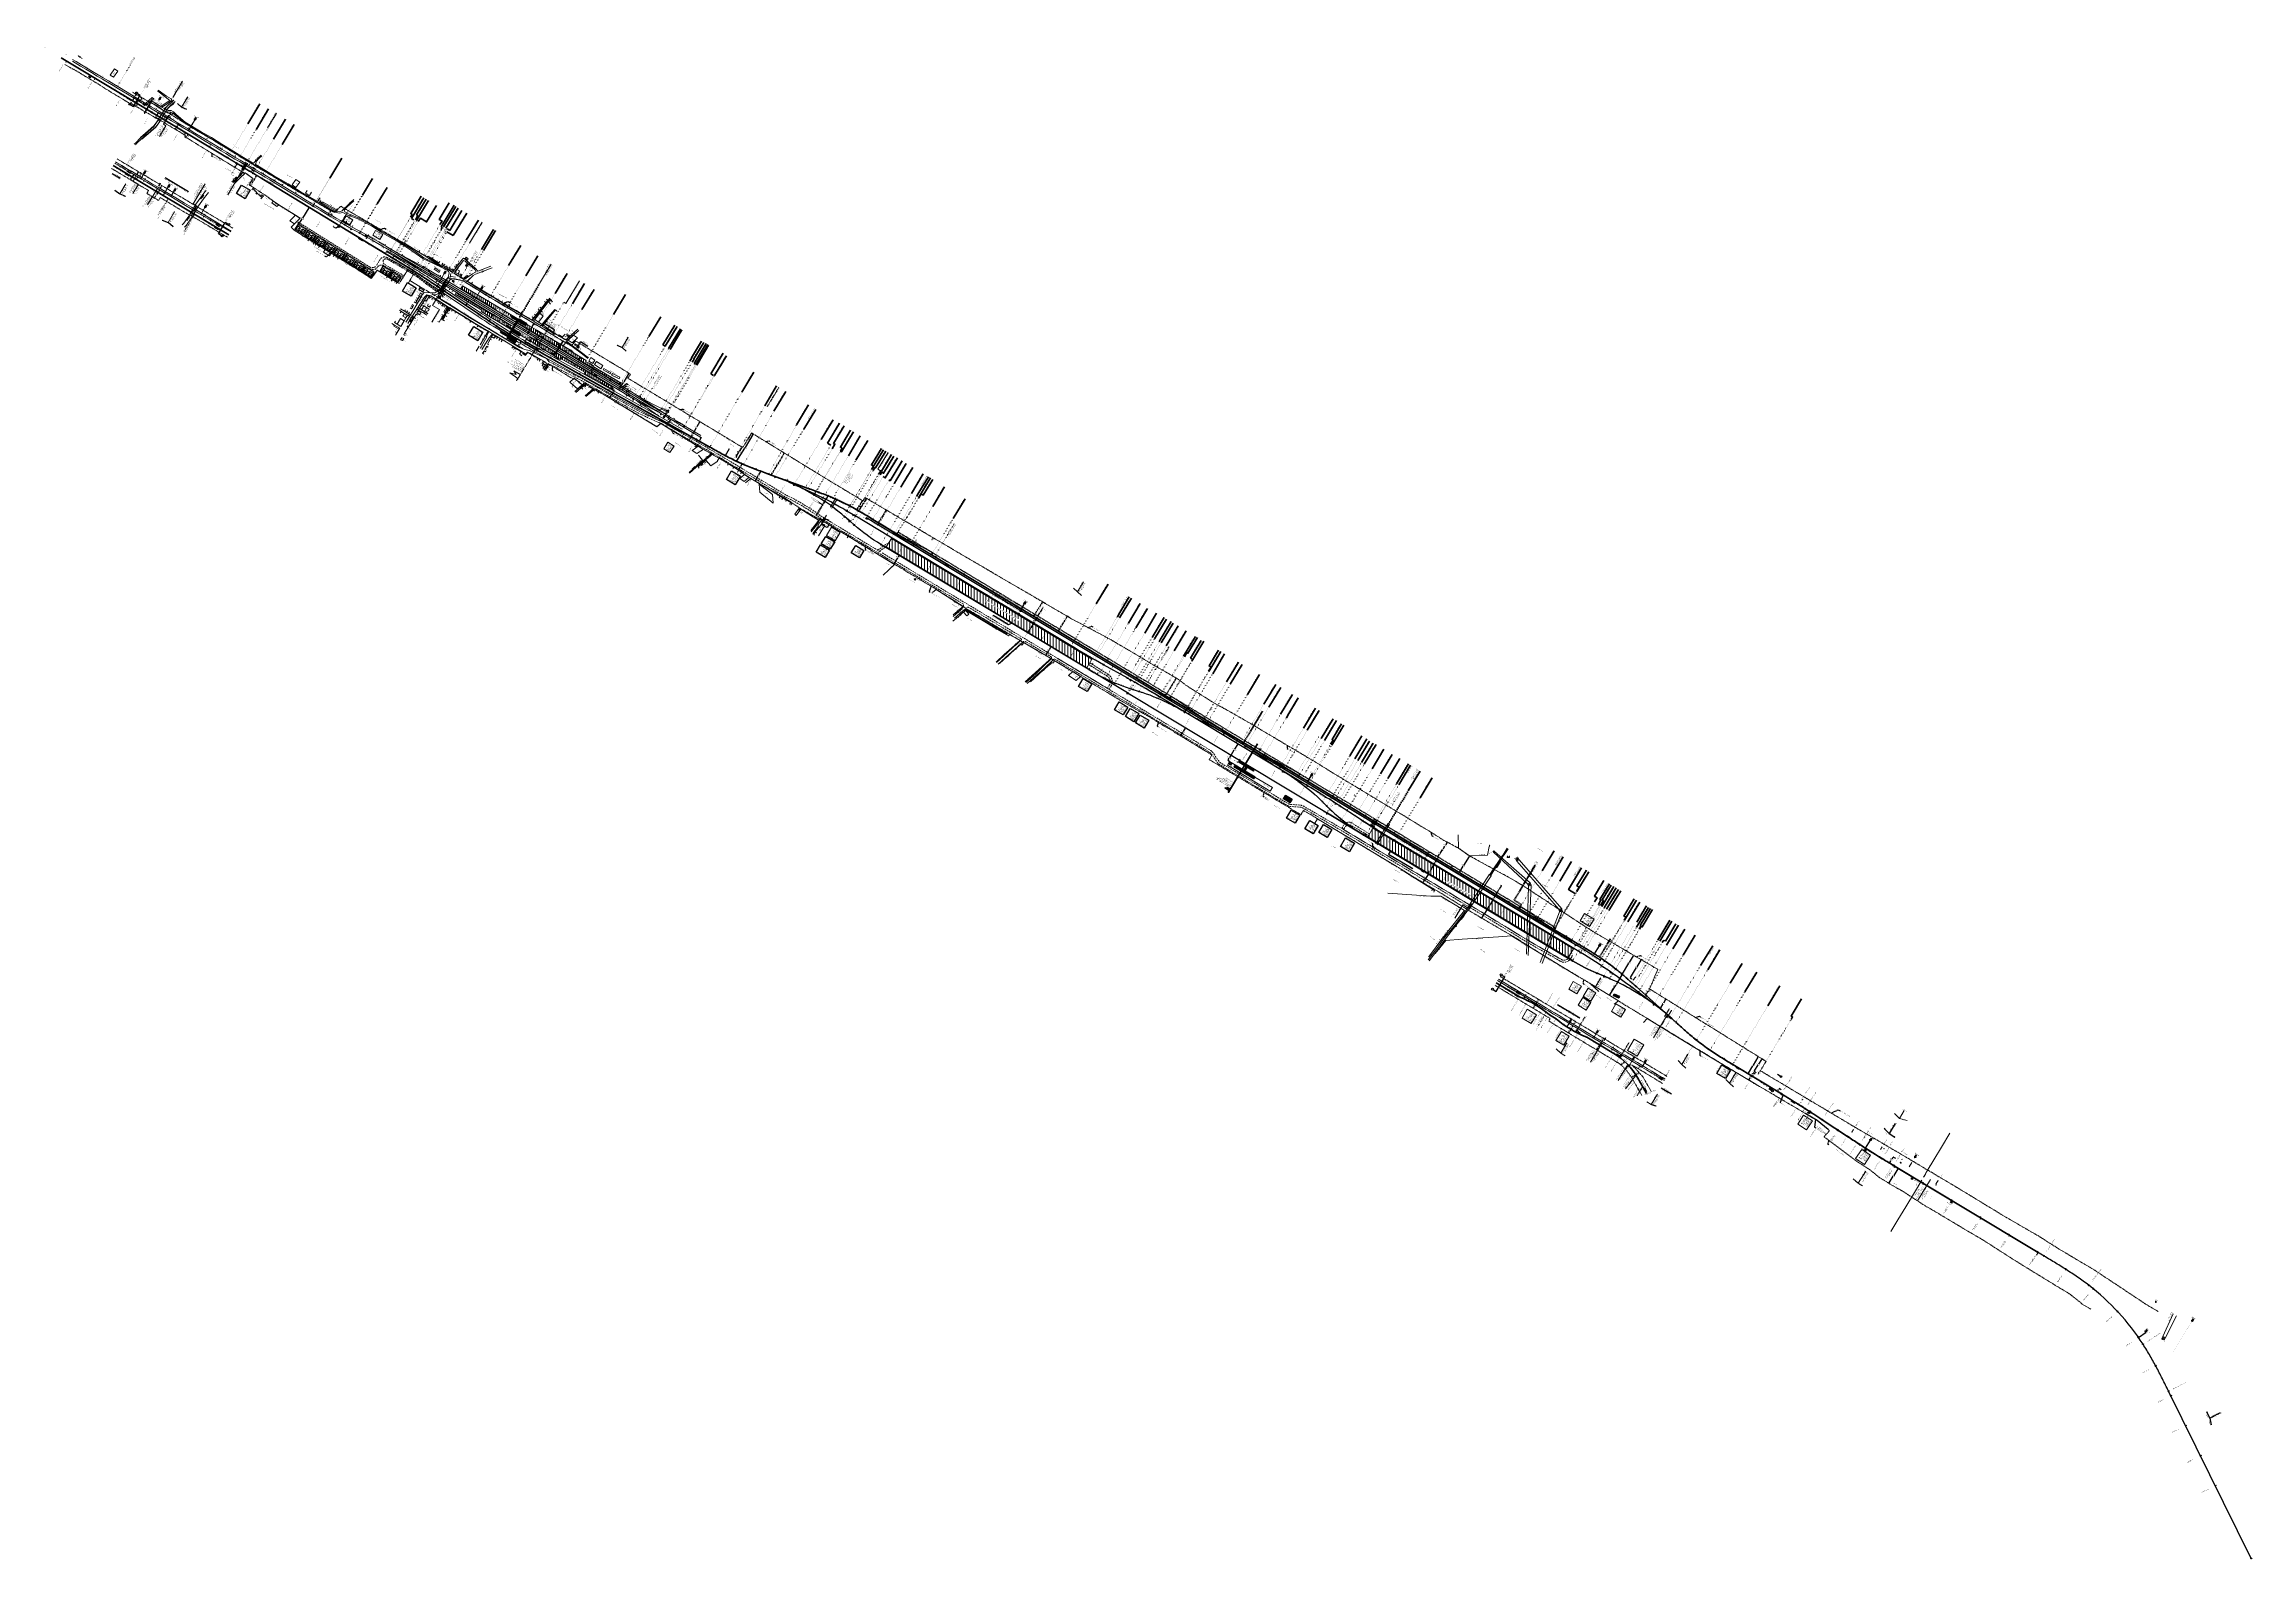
# Model space of a CAD drawing. Header units: metres. Extents: x 622835 to 629437, y 3390046 to 3394575.
import ezdxf
from ezdxf.enums import TextEntityAlignment as Align

# ---------------------------------------------------------------- set-up
doc = ezdxf.new("R2010")
doc.units = ezdxf.units.M
doc.header["$LTSCALE"] = 2
doc.header["$MEASUREMENT"] = 0
doc.header["$PDMODE"] = 35
doc.header["$PDSIZE"] = 5
for name, pattern in [('ACAD_ISO05W100', [33, 24, -3, 0, -3, 0, -3]), ('ACAD_ISO07W100', [3, 0, -3]), ('CENTER', [2, 1.25, -0.25, 0.25, -0.25]), ('CENTER2', [1.125, 0.75, -0.125, 0.125, -0.125]), ('DASHED', [0.75, 0.5, -0.25]), ('DASHED2', [0.375, 0.25, -0.125]), ('DOT', [0.25, 0, -0.25]), ('HIDDEN', [0.375, 0.25, -0.125]), ('PHANTOM', [2.5, 1.25, -0.25, 0.25, -0.25, 0.25, -0.25]), ('PHANTOM2', [1.25, 0.625, -0.125, 0.125, -0.125, 0.125, -0.125])]:
    doc.linetypes.add(name, pattern=pattern)
doc.layers.get('Defpoints').update_dxf_attribs({"color": 5, "lineweight": 0})
for name, color, linetype, lineweight in [('A-HATCH 1', 8, 'Continuous', 9), ('A-HATCH WALL', 7, 'Continuous', 5), ('AA_P_CON_0.25', 1, 'Continuous', 25), ('AA_P_HAT_0.09', 8, 'Continuous', 0), ('Advertisement Board', 7, 'Continuous', 13), ('Arch', 7, 'Continuous', 0), ('Boundary Dim', 10, 'Continuous', 13), ('BRIDGE DETAILS PLAN', 7, 'Continuous', 0), ('C-ALIG-DG-CURVE', 1, 'CENTER2', 70), ('C-ALIG-DG-LINE', 1, 'CENTER2', 70), ('C-ALIG-DG-SPIRAL', 1, 'CENTER2', 70), ('C-ALIG-LABL-DG', 1, 'Continuous', 25), ('C-ALIG-LABL-DG-MARK', 1, 'Continuous', 25), ('CANAL TOP', 5, 'Continuous', 0), ('Cardinal_Leader', 10, 'Continuous', 0), ('Cart Track', 250, 'Continuous', 0), ('Chainage', 7, 'Continuous', 0), ('Commercial Building Pucca', 7, 'Continuous', 13), ('Commercial Building Semipucca', 7, 'Continuous', 13), ('Compound Wall', 7, 'Continuous', 13), ('Culvert Parapet', 7, 'Continuous', 0), ('DFCC BOUNDARY', 6, 'CENTER', 0), ('DOTED LINE', 7, 'ACAD_ISO07W100', 18), ('Exg track', 7, 'Continuous', 0), ('EXISTING BRIDGE DETAILS', 7, 'Continuous', 0), ('Existing Chainage', 7, 'Continuous', 0), ('Existing IR Chainage', 7, 'Continuous', 0), ('Existing IR Track', 143, 'Continuous', 0), ('Existing Railway Boundary', 7, 'CENTER', 0), ('Fence', 7, 'F-LINE', 15), ('flow direction', 7, 'Continuous', 0), ('Flyover', 34, 'Continuous', 0), ('Footpath', 7, 'Continuous', 13), ('Footpath Over Bridge', 7, 'Continuous', 0), ('Gate', 7, 'Continuous', 13), ('Govt buliding', 7, 'Continuous', 13), ('Grade Indicator', 7, 'Continuous', 13), ('Grill', 7, 'Continuous', 13), ('Hecto metre stone', 7, 'Continuous', 13), ('IR Cut & Connection', 190, 'Continuous', 0), ('Km post', 1, 'Continuous', 13), ('KM STONE', 7, 'Continuous', 0), ('LC DETAILS IN PLAN', 7, 'Continuous', 0), ('MANDI GOBINDGARH STATION', 7, 'Continuous', 0), ("MANDI GOBINDGARH STN. SRJ's", 251, 'Continuous', 0), ('MATCH LINE', 7, 'Continuous', 0), ("NEW KHANNA CROSSING STN. SRJ's", 10, 'Continuous', 0), ('NEW MANDI GOBINDGARH PLATFORM', 1, 'Continuous', 0), ("NEW MANDI GOBINDPUR CROSSING STN. SRJ's", 10, 'Continuous', 0), ('NEW MANDI GOBINDPUR LOOP LINES', 1, 'Continuous', 0), ('OHE MAST', 7, 'Continuous', 0), ('Platform', 7, 'Continuous', 0), ('Prop- DN Curve_cont', 3, 'Continuous', 0), ('Proposed Chainage', 10, 'Continuous', 0), ('Proposed Curve_Details', 10, 'Continuous', 0), ('PROPOSED DFCC TOE SLOPES', 239, 'Continuous', 0), ('PROPOSED DFCC TRACK', 1, 'Continuous', 0), ('PROPOSED FEATURES', 1, 'Continuous', 0), ('PROPOSED GRADES IN PLAN', 10, 'Continuous', 0), ('PROPOSED RETAINING WALL', 154, 'Continuous', 30), ('proposed structure', 1, 'Continuous', 0), ('Proposed TPTC Chainages', 10, 'Continuous', 0), ('PWR_LINE', 134, 'POWER', 0), ('Religious_Place', 7, 'Continuous', 13), ('Residential Building Pucca', 7, 'Continuous', 13), ('Residential Building Semipucca', 7, 'Continuous', 13), ('Retaining Wall', 7, 'Continuous', 0), ('RLY BOUNDARY', 32, 'CENTER', 0), ("SARSAWA STN. SRJ's", 7, 'Continuous', 13), ('Shed', 7, 'Continuous', 13), ('Side Details', 7, 'Continuous', 13), ('Sign Board', 7, 'Continuous', 0), ('SRJ CH. in Station', 7, 'Continuous', 0), ('Stage', 7, 'Continuous', 13), ('Station Building', 10, 'Continuous', 13), ('STEEL', 5, 'Continuous', 25), ('Subroad Edge', 7, 'Continuous', 0), ('Text', 7, 'Continuous', 0), ('Tower', 7, 'Continuous', 0), ('Transformer', 7, 'Continuous', 13), ('Water Valve', 7, 'Continuous', 0), ('Wing Wall', 7, 'Continuous', 0)]:
    doc.layers.add(name, color=color, linetype=linetype, lineweight=lineweight)
for name, color, linetype in [('AA_P_CEN_0.05', 2, 'CENTER'), ('AA_P_CON_0.30', 1, 'Continuous'), ('col', 7, 'Continuous'), ('Cut & Conn curves up', 190, 'Continuous'), ('cut conn grades dn', 190, 'Continuous'), ('Dimension', 10, 'Continuous'), ('IR CHAINAGE HIDE', 7, 'Continuous'), ('N.R Boundry', 254, 'ACAD_ISO05W100'), ('NEW KHANNA LOOP LINES', 1, 'Continuous'), ("NEW SIRHINDH STN. SRJ's", 10, 'Continuous'), ('OHE MAST TEXT', 251, 'Continuous'), ('OP-3 CH UP', 7, 'Continuous'), ('Point Code', 7, 'Continuous'), ('PROPOSED Building Station', 10, 'Continuous'), ('PROPOSED ROADS', 10, 'DASHED'), ('title', 7, 'Continuous'), ('Trolley Refuse', 10, 'Continuous')]:
    doc.layers.add(name, color=color, linetype=linetype)
doc.styles.add('AA_ARIAL', font='arial.ttf')
doc.styles.add('ARIAL', font='arial.ttf')
doc.styles.add('CUT-FILL', font='cut-fill.shx', dxfattribs={"height": 2})
doc.styles.add('ROMANS', font='romans.shx')
doc.styles.get("Standard").update_dxf_attribs({"font": 'arial.ttf'})
doc.styles.add('Style-Arial', font='arial.ttf')
doc.styles.add('Text', font='arial.ttf', dxfattribs={"height": 2})
doc.linetypes.add('F-LINE', pattern='A,0.6,["X",Standard,S=0.3,R=0,X=0,Y=-0.15],0.1', length=0.7)
doc.linetypes.add('POWER', pattern='A,10,-0.2,[131,ltypeshp.shx,S=0.4,R=0,X=-0.2,Y=0],-0.2,[131,ltypeshp.shx,S=0.4,R=180,X=1.2,Y=0],-1.4,[131,ltypeshp.shx,S=0.4,R=0,X=-0.2,Y=0],-0.2,[131,ltypeshp.shx,S=0.4,R=180,X=1.2,Y=0],-1.4,[131,ltypeshp.shx,S=0.4,R=0,X=-0.2,Y=0],-0.2,[131,ltypeshp.shx,S=0.4,R=180,X=1.2,Y=0],-1.2', length=14.8)
doc.dimstyles.new('Copy of D1', dxfattribs={"dimtxt": 2, "dimasz": 1, "dimexe": 1, "dimexo": 2.5, "dimgap": 0.09, "dimtad": 0, "dimtih": 1, "dimtoh": 1, "dimdec": 3, "dimzin": 0, "dimdsep": 46, "dimtxsty": 'Standard', "dimcen": 0.09, "dimadec": 3, "dimazin": 0, "dimtfac": 1, "dimtdec": 3, "dimtofl": 0, "dimtmove": 0, "dimatfit": 3, "dimfxl": 1, "dimtolj": 1, "dimtzin": 0, "dimarcsym": 0})
doc.dimstyles.new('DIM', dxfattribs={"dimtxt": 2.5, "dimasz": 2.5, "dimexe": 0.18, "dimexo": 0.0625, "dimgap": 0.09, "dimtad": 0, "dimtih": 1, "dimtoh": 1, "dimdec": 3, "dimzin": 0, "dimdsep": 46, "dimtxsty": 'Standard', "dimcen": 0.09, "dimadec": 0, "dimazin": 0, "dimtfac": 1, "dimtdec": 3, "dimtofl": 0, "dimtmove": 0, "dimatfit": 3, "dimfxl": 1, "dimtolj": 1, "dimtzin": 0, "dimarcsym": 0})
doc.dimstyles.new('ISO-25', dxfattribs={"dimtxt": 2.5, "dimasz": 2.5, "dimexe": 1.25, "dimexo": 0.625, "dimtad": 1, "dimdec": 3, "dimtxsty": 'Standard', "dimcen": 2.5, "dimadec": 0, "dimazin": 0, "dimtfac": 1, "dimtdec": 3, "dimtmove": 0, "dimatfit": 3, "dimfxl": 1, "dimarcsym": 0})
doc.dimstyles.get("Standard").update_dxf_attribs({"dimtxt": 2.5, "dimasz": 2.5, "dimexe": 0.18, "dimexo": 0.0625, "dimgap": 0.09, "dimtad": 0, "dimtih": 1, "dimtoh": 1, "dimdec": 3, "dimzin": 0, "dimdsep": 46, "dimtxsty": 'Standard', "dimcen": 0.09, "dimaunit": 1, "dimadec": 4, "dimazin": 0, "dimtfac": 1, "dimtdec": 3, "dimtofl": 0, "dimtmove": 0, "dimatfit": 3, "dimfxl": 1, "dimtolj": 1, "dimtzin": 0, "dimarcsym": 0})
doc.dimstyles.new('Standard$0', dxfattribs={"dimscale": 15, "dimtxt": 0.18, "dimasz": 0.18, "dimexe": 0.18, "dimexo": 0.0625, "dimgap": 0.09, "dimtad": 1, "dimtih": 1, "dimtoh": 1, "dimzin": 0, "dimdsep": 46, "dimtxsty": 'Standard', "dimcen": -0.09, "dimclrd": 256, "dimclre": 256, "dimclrt": 256, "dimadec": 0, "dimazin": 0, "dimtfac": 1, "dimtofl": 0, "dimtmove": 0, "dimatfit": 3, "dimfxl": 1, "dimtolj": 1, "dimtzin": 0, "dimlwd": -1, "dimlwe": -1, "dimarcsym": 0})
pattern_1 = [(194.123596035, (0, 0), (0.6100360301, -2.4244290136), [])]

# ---------------------------------------------------------------- blocks, each defined once
blk = doc.blocks.new('*D614')
at = {"layer": 'Defpoints', "color": 0, "ltscale": 2.5, "transparency": 16777216}
for p in [(627945.7, 3391499.3), (627946.6, 3391486.9), (627951.9, 3391495.6)]:
    blk.add_point(p, dxfattribs=at)
at = {"layer": 'Dimension', "color": 0, "lineweight": -2, "ltscale": 2.5, "transparency": 16777216}
for p, q in [((627946.6, 3391486.9), (627940.3, 3391490.7)), ((627941.5, 3391492.3), (627942.9, 3391494.6)), ((627944.7, 3391497.6), (627944, 3391496.5)), ((627951.8, 3391495.6), (627945.6, 3391499.4))]:
    blk.add_line(p, q, dxfattribs=at)
at = {"layer": 'Dimension', "color": 0, "ltscale": 2.5, "transparency": 16777216}
for points in [[(627941.2, 3391492.5), (627941.8, 3391492.1), (627940.5, 3391490.6)], [(627944.4, 3391497.8), (627945, 3391497.4), (627945.7, 3391499.3)]]:
    blk.add_solid(points, dxfattribs=at)
at = {"layer": 'Dimension', "color": 0, "lineweight": 0, "ltscale": 2.5, "transparency": 16777216, "insert": (627943.4, 3391495.5), "char_height": 2, "attachment_point": 5, "rotation": 150}
blk.add_mtext('\\A1;10.166m', dxfattribs=at)
blk = doc.blocks.new('*D615')
at = {"layer": 'Defpoints', "color": 0, "ltscale": 2.5, "transparency": 16777216}
for p in [(624171, 3393743.8), (624177.7, 3393767.4), (624182.8, 3393764.6)]:
    blk.add_point(p, dxfattribs=at)
at = {"layer": 'RLY BOUNDARY', "color": 0, "lineweight": -2, "ltscale": 2.5, "transparency": 16777216}
for p, q in [((624171, 3393743.8), (624165.9, 3393746.7)), ((624167, 3393748.3), (624170.9, 3393755.2)), ((624176.8, 3393765.7), (624172, 3393757.2)), ((624182.7, 3393764.6), (624177.6, 3393767.5))]:
    blk.add_line(p, q, dxfattribs=at)
at = {"layer": 'RLY BOUNDARY', "color": 0, "ltscale": 2.5, "transparency": 16777216}
for points in [[(624166.7, 3393748.5), (624167.3, 3393748.2), (624166, 3393746.6)], [(624176.5, 3393765.8), (624177.1, 3393765.5), (624177.7, 3393767.4)]]:
    blk.add_solid(points, dxfattribs=at)
at = {"layer": 'RLY BOUNDARY', "color": 0, "lineweight": 0, "ltscale": 2.5, "transparency": 16777216, "insert": (624171.4, 3393756.2), "char_height": 2, "attachment_point": 5, "rotation": 150}
blk.add_mtext('\\A1;23.880m', dxfattribs=at)
blk = doc.blocks.new('*D616')
at = {"layer": 'Defpoints', "color": 0, "ltscale": 2.5, "transparency": 16777216}
for p in [(624096.3, 3393793.9), (624105.6, 3393810.9), (624106.3, 3393810.5)]:
    blk.add_point(p, dxfattribs=at)
at = {"layer": 'Dimension', "color": 0, "lineweight": -2, "ltscale": 2.5, "transparency": 16777216}
for p, q in [((624096.3, 3393793.9), (624095.5, 3393794.3)), ((624096.7, 3393796), (624100.8, 3393802.8)), ((624104.6, 3393809.1), (624101.9, 3393804.7)), ((624106.2, 3393810.5), (624105.5, 3393810.9))]:
    blk.add_line(p, q, dxfattribs=at)
at = {"layer": 'Dimension', "color": 0, "ltscale": 2.5, "transparency": 16777216}
for points in [[(624096.4, 3393796.1), (624097, 3393795.8), (624095.7, 3393794.2)], [(624104.3, 3393809.3), (624104.9, 3393809), (624105.6, 3393810.9)]]:
    blk.add_solid(points, dxfattribs=at)
at = {"layer": 'Dimension', "color": 0, "lineweight": 0, "ltscale": 2.5, "transparency": 16777216, "insert": (624101.4, 3393803.7), "char_height": 2, "attachment_point": 5, "rotation": 150}
blk.add_mtext('\\A1;19.366m', dxfattribs=at)
blk = doc.blocks.new('*D553')
at = {"layer": 'Defpoints', "color": 0, "ltscale": 2.5, "transparency": 16777216}
for p in [(623331, 3394267.2), (623333.9, 3394275.4), (623335.4, 3394274.6)]:
    blk.add_point(p, dxfattribs=at)
at = {"layer": 'Dimension', "color": 0, "lineweight": -2, "ltscale": 2.5, "transparency": 16777216}
for p, q in [((623331, 3394267.3), (623329.4, 3394268.2)), ((623330.6, 3394269.8), (623331.5, 3394271.4)), ((623332.9, 3394273.7), (623332.6, 3394273.3)), ((623335.3, 3394274.6), (623333.8, 3394275.5))]:
    blk.add_line(p, q, dxfattribs=at)
at = {"layer": 'Dimension', "color": 0, "ltscale": 2.5, "transparency": 16777216}
for points in [[(623330.3, 3394270), (623330.9, 3394269.7), (623329.6, 3394268.1)], [(623332.6, 3394273.9), (623333.2, 3394273.5), (623333.9, 3394275.4)]]:
    blk.add_solid(points, dxfattribs=at)
at = {"layer": 'Dimension', "color": 0, "lineweight": 0, "ltscale": 2.5, "transparency": 16777216, "insert": (623332.1, 3394272.3), "char_height": 2, "attachment_point": 5, "rotation": 150}
blk.add_mtext('\\A1;8.492m', dxfattribs=at)
blk = doc.blocks.new('*D554')
at = {"layer": 'Defpoints', "color": 0, "ltscale": 2.5, "transparency": 16777216}
for p in [(623196.9, 3394357.9), (623198.4, 3394346.9), (623202.9, 3394354.3)]:
    blk.add_point(p, dxfattribs=at)
at = {"layer": 'Dimension', "color": 0, "lineweight": -2, "ltscale": 2.5, "transparency": 16777216}
for p, q in [((623198.4, 3394347), (623192.3, 3394350.6)), ((623193.5, 3394352.2), (623194, 3394353.1)), ((623195.9, 3394356.2), (623195.2, 3394355.1)), ((623202.8, 3394354.4), (623196.7, 3394358))]:
    blk.add_line(p, q, dxfattribs=at)
at = {"layer": 'Dimension', "color": 0, "ltscale": 2.5, "transparency": 16777216}
for points in [[(623193.2, 3394352.4), (623193.8, 3394352.1), (623192.4, 3394350.5)], [(623195.6, 3394356.4), (623196.2, 3394356), (623196.9, 3394357.9)]]:
    blk.add_solid(points, dxfattribs=at)
at = {"layer": 'Dimension', "color": 0, "lineweight": 0, "ltscale": 2.5, "transparency": 16777216, "insert": (623194.6, 3394354.1), "char_height": 2, "attachment_point": 5, "rotation": 150}
blk.add_mtext('\\A1;8.636m', dxfattribs=at)
blk = doc.blocks.new('*D555')
at = {"layer": 'Defpoints', "color": 0, "ltscale": 2.5, "transparency": 16777216}
for p in [(623428.6, 3394218.3), (623432.3, 3394206.3), (623436.6, 3394213.5)]:
    blk.add_point(p, dxfattribs=at)
at = {"layer": 'Dimension', "color": 0, "lineweight": -2, "ltscale": 2.5, "transparency": 16777216}
for p, q in [((623432.2, 3394206.4), (623424.2, 3394211.2)), ((623425.4, 3394212.8), (623426.2, 3394214.3)), ((623427.6, 3394216.5), (623427.4, 3394216.2)), ((623436.5, 3394213.5), (623428.5, 3394218.4))]:
    blk.add_line(p, q, dxfattribs=at)
at = {"layer": 'Dimension', "color": 0, "ltscale": 2.5, "transparency": 16777216}
for points in [[(623425.1, 3394213), (623425.6, 3394212.7), (623424.3, 3394211.1)], [(623427.3, 3394216.7), (623427.9, 3394216.4), (623428.6, 3394218.3)]]:
    blk.add_solid(points, dxfattribs=at)
at = {"layer": 'Dimension', "color": 0, "lineweight": 0, "ltscale": 2.5, "transparency": 16777216, "insert": (623426.8, 3394215.2), "char_height": 2, "attachment_point": 5, "rotation": 150}
blk.add_mtext('\\A1;8.326m', dxfattribs=at)
blk = doc.blocks.new('*D556')
at = {"layer": 'Defpoints', "color": 0, "ltscale": 2.5, "transparency": 16777216}
for p in [(624309.3, 3393659.8), (624309.7, 3393659.5), (624311.3, 3393663.2)]:
    blk.add_point(p, dxfattribs=at)
at = {"layer": 'Dimension', "color": 0, "lineweight": -2, "ltscale": 2.5, "transparency": 16777216}
for p, q in [((624309.4, 3393659.7), (624309.9, 3393659.5)), ((624311.3, 3393663.2), (624311.8, 3393662.9)), ((624312.6, 3393664.8), (624313.6, 3393666.5)), ((624308.7, 3393657.8), (624307.7, 3393656.1))]:
    blk.add_line(p, q, dxfattribs=at)
at = {"layer": 'Dimension', "color": 0, "ltscale": 2.5, "transparency": 16777216}
for points in [[(624308.4, 3393658), (624309, 3393657.6), (624309.7, 3393659.5)], [(624312.3, 3393664.9), (624312.9, 3393664.6), (624311.7, 3393663)]]:
    blk.add_solid(points, dxfattribs=at)
at = {"layer": 'Dimension', "color": 0, "lineweight": 0, "ltscale": 2.5, "transparency": 16777216, "insert": (624310.7, 3393661.3), "char_height": 2, "attachment_point": 5, "rotation": 150}
blk.add_mtext('\\A1;3.990m', dxfattribs=at)
blk = doc.blocks.new('*D557')
at = {"layer": 'Defpoints', "color": 0, "ltscale": 2.5, "transparency": 16777216}
for p in [(624011.5, 3393818.6), (624019, 3393831.2), (624023.5, 3393828.5)]:
    blk.add_point(p, dxfattribs=at)
at = {"layer": 'RLY BOUNDARY', "color": 0, "lineweight": -2, "ltscale": 2.5, "transparency": 16777216}
for p, q in [((624011.5, 3393818.6), (624016.1, 3393815.8)), ((624016.9, 3393817.7), (624019.8, 3393822.4)), ((624019.1, 3393831.2), (624023.6, 3393828.4)), ((624022.5, 3393826.8), (624020.9, 3393824.3))]:
    blk.add_line(p, q, dxfattribs=at)
at = {"layer": 'RLY BOUNDARY', "color": 0, "ltscale": 2.5, "transparency": 16777216}
for points in [[(624016.7, 3393817.8), (624017.2, 3393817.5), (624015.9, 3393815.9)], [(624022.2, 3393827), (624022.7, 3393826.6), (624023.5, 3393828.5)]]:
    blk.add_solid(points, dxfattribs=at)
at = {"layer": 'RLY BOUNDARY', "color": 0, "lineweight": 0, "ltscale": 2.5, "transparency": 16777216, "insert": (624020.4, 3393823.3), "char_height": 2, "attachment_point": 5, "rotation": 150}
blk.add_mtext('\\A1;14.678m', dxfattribs=at)
blk = doc.blocks.new('*D558')
at = {"layer": 'Defpoints', "color": 0, "ltscale": 2.5, "transparency": 16777216}
for p in [(627170.8, 3392029.2), (627174.1, 3392034.6), (627176.8, 3392033)]:
    blk.add_point(p, dxfattribs=at)
at = {"layer": 'Dimension', "color": 0, "lineweight": -2, "ltscale": 2.5, "transparency": 16777216}
for p, q in [((627170.9, 3392029.2), (627173.7, 3392027.5)), ((627172.5, 3392025.9), (627171.5, 3392024.2)), ((627174.1, 3392034.6), (627176.9, 3392032.9)), ((627177.8, 3392034.7), (627178.9, 3392036.4))]:
    blk.add_line(p, q, dxfattribs=at)
at = {"layer": 'Dimension', "color": 0, "ltscale": 2.5, "transparency": 16777216}
for points in [[(627172.3, 3392026.1), (627172.8, 3392025.7), (627173.6, 3392027.6)], [(627177.5, 3392034.8), (627178.1, 3392034.5), (627176.8, 3392033)]]:
    blk.add_solid(points, dxfattribs=at)
at = {"layer": 'Dimension', "color": 0, "lineweight": 0, "ltscale": 2.5, "transparency": 16777216, "insert": (627175.1, 3392030.1), "char_height": 2, "attachment_point": 5, "rotation": 150}
blk.add_mtext('\\A1;6.250m', dxfattribs=at)
blk = doc.blocks.new('*D559')
at = {"layer": 'Defpoints', "color": 0, "ltscale": 2.5, "transparency": 16777216}
for p in [(625776.4, 3392815.1), (625793.6, 3392843.7), (625793.6, 3392843.7)]:
    blk.add_point(p, dxfattribs=at)
at = {"layer": 'Dimension', "color": 0, "lineweight": -2, "ltscale": 2.5, "transparency": 16777216}
for p, q in [((625776.4, 3392815.1), (625776.5, 3392815)), ((625777.4, 3392816.8), (625784.4, 3392828.5)), ((625792.6, 3392842), (625785.6, 3392830.4)), ((625793.6, 3392843.7), (625793.7, 3392843.6))]:
    blk.add_line(p, q, dxfattribs=at)
at = {"layer": 'Dimension', "color": 0, "ltscale": 2.5, "transparency": 16777216}
for points in [[(625777.1, 3392817), (625777.7, 3392816.7), (625776.4, 3392815.1)], [(625792.3, 3392842.2), (625792.8, 3392841.8), (625793.6, 3392843.7)]]:
    blk.add_solid(points, dxfattribs=at)
at = {"layer": 'Dimension', "color": 0, "lineweight": 0, "ltscale": 2.5, "transparency": 16777216, "insert": (625785, 3392829.4), "char_height": 2, "attachment_point": 5, "rotation": 150}
blk.add_mtext('\\A1;33.352m', dxfattribs=at)
blk = doc.blocks.new('*D560')
at = {"layer": 'Defpoints', "color": 0, "ltscale": 2.5, "transparency": 16777216}
for p in [(625793.6, 3392843.7), (625800, 3392854.4), (625800, 3392854.4)]:
    blk.add_point(p, dxfattribs=at)
at = {"layer": 'Dimension', "color": 0, "lineweight": -2, "ltscale": 2.5, "transparency": 16777216}
for p, q in [((625793.5, 3392843.7), (625793.4, 3392843.8)), ((625794.6, 3392845.4), (625796.5, 3392848.6)), ((625799, 3392852.7), (625797.7, 3392850.5)), ((625800, 3392854.4), (625799.9, 3392854.5))]:
    blk.add_line(p, q, dxfattribs=at)
at = {"layer": 'Dimension', "color": 0, "ltscale": 2.5, "transparency": 16777216}
for points in [[(625794.3, 3392845.6), (625794.9, 3392845.2), (625793.6, 3392843.7)], [(625798.7, 3392852.9), (625799.3, 3392852.5), (625800, 3392854.4)]]:
    blk.add_solid(points, dxfattribs=at)
at = {"layer": 'Dimension', "color": 0, "lineweight": 0, "ltscale": 2.5, "transparency": 16777216, "insert": (625797.1, 3392849.6), "char_height": 2, "attachment_point": 5, "rotation": 150}
blk.add_mtext('\\A1;12.500m', dxfattribs=at)
blk = doc.blocks.new('*D561')
at = {"layer": 'Defpoints', "color": 0, "ltscale": 2.5, "transparency": 16777216}
for p in [(625800, 3392854.4), (625803.2, 3392859.8), (625803.3, 3392859.8)]:
    blk.add_point(p, dxfattribs=at)
at = {"layer": 'Dimension', "color": 0, "lineweight": -2, "ltscale": 2.5, "transparency": 16777216}
for p, q in [((625800, 3392854.4), (625799.8, 3392854.5)), ((625801, 3392856.2), (625802.2, 3392858.1)), ((625803.2, 3392859.8), (625803, 3392859.9))]:
    blk.add_line(p, q, dxfattribs=at)
at = {"layer": 'Dimension', "color": 0, "ltscale": 2.5, "transparency": 16777216}
for points in [[(625800.7, 3392856.3), (625801.3, 3392856), (625800, 3392854.4)], [(625801.9, 3392858.3), (625802.5, 3392857.9), (625803.2, 3392859.8)]]:
    blk.add_solid(points, dxfattribs=at)
at = {"layer": 'Dimension', "color": 0, "lineweight": 0, "ltscale": 2.5, "transparency": 16777216, "insert": (625806.3, 3392854.1), "char_height": 2, "attachment_point": 5, "rotation": 150}
blk.add_mtext('\\A1;6.250m', dxfattribs=at)
blk = doc.blocks.new('*D562')
at = {"layer": 'Defpoints', "color": 0, "ltscale": 2.5, "transparency": 16777216}
for p in [(627177.3, 3392040), (627190.1, 3392061.2), (627192.7, 3392059.7)]:
    blk.add_point(p, dxfattribs=at)
at = {"layer": 'Dimension', "color": 0, "lineweight": -2, "ltscale": 2.5, "transparency": 16777216}
for p, q in [((627177.3, 3392039.9), (627180, 3392038.3)), ((627180.9, 3392040.1), (627185.3, 3392047.4)), ((627191.6, 3392058), (627186.4, 3392049.3)), ((627190.1, 3392061.2), (627192.8, 3392059.6))]:
    blk.add_line(p, q, dxfattribs=at)
at = {"layer": 'Dimension', "color": 0, "ltscale": 2.5, "transparency": 16777216}
for points in [[(627180.6, 3392040.3), (627181.2, 3392039.9), (627179.9, 3392038.4)], [(627191.4, 3392058.1), (627191.9, 3392057.8), (627192.7, 3392059.7)]]:
    blk.add_solid(points, dxfattribs=at)
at = {"layer": 'Dimension', "color": 0, "lineweight": 0, "ltscale": 2.5, "transparency": 16777216, "insert": (627185.9, 3392048.4), "char_height": 2, "attachment_point": 5, "rotation": 150}
blk.add_mtext('\\A1;24.840m', dxfattribs=at)
blk = doc.blocks.new('*D564')
at = {"layer": 'Defpoints', "color": 0, "ltscale": 2.5, "transparency": 16777216}
for p in [(626997.2, 3392133.8), (626999.5, 3392132.4), (627002.7, 3392137.7)]:
    blk.add_point(p, dxfattribs=at)
at = {"layer": 'Dimension', "color": 0, "lineweight": -2, "ltscale": 2.5, "transparency": 16777216}
for p, q in [((626999.4, 3392132.4), (626997.1, 3392133.9)), ((626999.4, 3392137.4), (626998.2, 3392135.5)), ((627002.7, 3392137.8), (627000.3, 3392139.2))]:
    blk.add_line(p, q, dxfattribs=at)
at = {"layer": 'Dimension', "color": 0, "ltscale": 2.5, "transparency": 16777216}
for points in [[(626998, 3392135.7), (626998.5, 3392135.3), (626997.2, 3392133.8)], [(626999.1, 3392137.6), (626999.7, 3392137.2), (627000.4, 3392139.1)]]:
    blk.add_solid(points, dxfattribs=at)
at = {"layer": 'Dimension', "color": 0, "lineweight": 0, "ltscale": 2.5, "transparency": 16777216, "insert": (626994.1, 3392139.1), "char_height": 2, "attachment_point": 5, "rotation": 150}
blk.add_mtext('\\A1;6.250m', dxfattribs=at)
blk = doc.blocks.new('*D566')
at = {"layer": 'Defpoints', "color": 0, "ltscale": 2.5, "transparency": 16777216}
for p in [(627638.6, 3391749), (627632.2, 3391742.3), (627632.4, 3391742.1)]:
    blk.add_point(p, dxfattribs=at)
at = {"layer": 'Dimension', "lineweight": -2, "ltscale": 2.5, "transparency": 16777216}
for p, q in [((627633.5, 3391743.8), (627634.5, 3391744.9)), ((627637, 3391747.7), (627636, 3391746.6)), ((627638.6, 3391749), (627638.2, 3391749.3)), ((627632.4, 3391742.1), (627632.1, 3391742.4))]:
    blk.add_line(p, q, dxfattribs=at)
at = {"layer": 'Dimension', "ltscale": 2.5, "transparency": 16777216}
for points in [[(627636.8, 3391747.9), (627637.3, 3391747.5), (627638.4, 3391749.2)], [(627633.3, 3391744), (627633.8, 3391743.6), (627632.2, 3391742.3)]]:
    blk.add_solid(points, dxfattribs=at)
at = {"layer": 'Dimension', "lineweight": 0, "ltscale": 2.5, "transparency": 16777216, "insert": (627635.3, 3391745.8), "char_height": 2, "attachment_point": 5, "rotation": 138}
blk.add_mtext('\\A1;9.259m', dxfattribs=at)
blk = doc.blocks.new('*D567')
at = {"layer": 'Defpoints', "color": 0, "ltscale": 2.5, "transparency": 16777216}
for p in [(627628.9, 3391738.1), (627632.2, 3391742.3), (627632.4, 3391742.1)]:
    blk.add_point(p, dxfattribs=at)
at = {"layer": 'Dimension', "lineweight": -2, "ltscale": 2.5, "transparency": 16777216}
for p, q in [((627628.9, 3391738.2), (627628.5, 3391738.5)), ((627630, 3391739.8), (627630.9, 3391740.8)), ((627632.4, 3391742.1), (627632.1, 3391742.4))]:
    blk.add_line(p, q, dxfattribs=at)
at = {"layer": 'Dimension', "ltscale": 2.5, "transparency": 16777216}
for points in [[(627629.7, 3391740.1), (627630.2, 3391739.6), (627628.6, 3391738.4)], [(627630.6, 3391741), (627631.1, 3391740.6), (627632.2, 3391742.3)]]:
    blk.add_solid(points, dxfattribs=at)
at = {"layer": 'Dimension', "lineweight": 0, "ltscale": 2.5, "transparency": 16777216, "insert": (627626.3, 3391744), "char_height": 2, "attachment_point": 5, "rotation": 138}
blk.add_mtext('\\A1;5.300m', dxfattribs=at)
blk = doc.blocks.new('*D568')
at = {"layer": 'Defpoints', "color": 0, "ltscale": 2.5, "transparency": 16777216}
for p in [(627002.3, 3392145.3), (627005.9, 3392143.1), (627018.7, 3392164.4)]:
    blk.add_point(p, dxfattribs=at)
at = {"layer": 'Dimension', "color": 0, "lineweight": -2, "ltscale": 2.5, "transparency": 16777216}
for p, q in [((627005.9, 3392143.1), (627002.2, 3392145.4)), ((627003.3, 3392147), (627007.5, 3392153.9)), ((627014.1, 3392164.9), (627008.6, 3392155.8)), ((627018.7, 3392164.4), (627015, 3392166.7))]:
    blk.add_line(p, q, dxfattribs=at)
at = {"layer": 'Dimension', "color": 0, "ltscale": 2.5, "transparency": 16777216}
for points in [[(627003.1, 3392147.2), (627003.6, 3392146.8), (627002.3, 3392145.3)], [(627013.8, 3392165), (627014.4, 3392164.7), (627015.1, 3392166.6)]]:
    blk.add_solid(points, dxfattribs=at)
at = {"layer": 'Dimension', "color": 0, "lineweight": 0, "ltscale": 2.5, "transparency": 16777216, "insert": (627008.1, 3392154.8), "char_height": 2, "attachment_point": 5, "rotation": 150}
blk.add_mtext('\\A1;24.840m', dxfattribs=at)
blk = doc.blocks.new('*D569')
at = {"layer": 'Defpoints', "color": 0, "ltscale": 2.5, "transparency": 16777216}
for p in [(627164.4, 3392018.5), (627167.1, 3392016.9), (627147.2, 3391990)]:
    blk.add_point(p, dxfattribs=at)
at = {"layer": 'Dimension', "color": 0, "lineweight": -2, "ltscale": 2.5, "transparency": 16777216}
for p, q in [((627166.1, 3392015.2), (627158.9, 3392003.3)), ((627164.4, 3392018.5), (627167.3, 3392016.8)), ((627147.2, 3391989.9), (627150.1, 3391988.2)), ((627151, 3391990), (627157.8, 3392001.4))]:
    blk.add_line(p, q, dxfattribs=at)
at = {"layer": 'Dimension', "color": 0, "ltscale": 2.5, "transparency": 16777216}
for points in [[(627165.8, 3392015.4), (627166.4, 3392015), (627167.1, 3392016.9)], [(627150.7, 3391990.2), (627151.2, 3391989.9), (627149.9, 3391988.3)]]:
    blk.add_solid(points, dxfattribs=at)
at = {"layer": 'Dimension', "color": 0, "lineweight": 0, "ltscale": 2.5, "transparency": 16777216, "insert": (627158.4, 3392002.4), "char_height": 2, "attachment_point": 5, "rotation": 150}
blk.add_mtext('\\A1;33.352m', dxfattribs=at)
blk = doc.blocks.new('*D570')
at = {"layer": 'Defpoints', "color": 0, "ltscale": 2.5, "transparency": 16777216}
for p in [(626990.8, 3392123.1), (626993, 3392121.7), (626999.5, 3392132.4)]:
    blk.add_point(p, dxfattribs=at)
at = {"layer": 'Dimension', "color": 0, "lineweight": -2, "ltscale": 2.5, "transparency": 16777216}
for p, q in [((626993, 3392121.7), (626990.6, 3392123.1)), ((626991.8, 3392124.8), (626993.7, 3392128)), ((626996.2, 3392132.1), (626994.9, 3392129.9)), ((626999.4, 3392132.4), (626997.1, 3392133.9))]:
    blk.add_line(p, q, dxfattribs=at)
at = {"layer": 'Dimension', "color": 0, "ltscale": 2.5, "transparency": 16777216}
for points in [[(626991.5, 3392124.9), (626992.1, 3392124.6), (626990.8, 3392123.1)], [(626995.9, 3392132.2), (626996.5, 3392131.9), (626997.2, 3392133.8)]]:
    blk.add_solid(points, dxfattribs=at)
at = {"layer": 'Dimension', "color": 0, "lineweight": 0, "ltscale": 2.5, "transparency": 16777216, "insert": (626994.3, 3392129), "char_height": 2, "attachment_point": 5, "rotation": 150}
blk.add_mtext('\\A1;12.500m', dxfattribs=at)
blk = doc.blocks.new('GT')
at = {"layer": 'Gate', "lineweight": 0}
for p, q in [((-0.5, -0.5), (-0.5, 0.5)), ((-0.5, 0.5), (0.5, -0.5)), ((0.5, 0.5), (0.5, -0.5))]:
    blk.add_line(p, q, dxfattribs=at)
at = {"layer": 'Gate', "lineweight": 0, "flags": 128}
blk.add_lwpolyline([(0.5, 0.5), (-0.5, -0.5)], dxfattribs=at)
blk = doc.blocks.new('GI1000D')
at = {"layer": 'Advertisement Board', "extrusion": (0, 0, -1)}
blk.add_hatch(color=256, dxfattribs=at).paths.add_polyline_path([(0, 0), (-0.3, 0.5), (-0.1, 0.5), (-0.1, 1.1), (0.2, 1.1), (0.2, 0.5), (0.3, 0.5)])
at = {"layer": 'Advertisement Board', "flags": 128}
for points in [[(-0.3, 0.5), (0, 0), (0.3, 0.5)], [(-0.3, 0.5), (-0.2, 0.5)], [(-0.2, 0.5), (-0.2, 1.1), (0.1, 1.1), (0.1, 0.5)], [(0.1, 0.5), (0.3, 0.5)]]:
    blk.add_lwpolyline(points, dxfattribs=at)
at = {"layer": 'Sign Board'}
for p, q in [((1, 1.3), (-1.1, 1.3)), ((-1.1, 1.3), (-1.1, -0.9)), ((1, -0.9), (1, 1.3)), ((-1.1, -0.9), (1, -0.9))]:
    blk.add_line(p, q, dxfattribs=at)
at = {"layer": 'Sign Board', "insert": (-1, -0.9), "char_height": 0.5, "attachment_point": 7, "line_spacing_factor": 0.6, "style": 'CUT-FILL'}
blk.add_mtext('1000', dxfattribs=at)
blk = doc.blocks.new('HMS')
at = {"linetype": 'PHANTOM', "lineweight": 0}
for p, q in [((-0.6, 0), (-0.6, 1.2)), ((-0.6, 0), (0.6, 0)), ((0.6, 0), (0.6, 1.2))]:
    blk.add_line(p, q, dxfattribs=at)
blk.add_arc((0, 1.1), 0.648, 16.84313, 163.15687, dxfattribs=at)
at = {"linetype": 'PHANTOM', "lineweight": 0, "style": 'ROMANS', "width": 0.9}
blk.add_text('HM', height=0.69, rotation=180, dxfattribs=at).set_placement((0.7, 1.1))
blk = doc.blocks.new('TRF')
at = {"lineweight": 0, "extrusion": (0, 0, -1)}
blk.add_hatch(color=256, dxfattribs=at).paths.add_polyline_path([(0.2, -0.4), (-1, 0.1), (-0.2, 0), (-0.4, 0.4), (1, -0.3), (0, 0)])
at = {"lineweight": 0}
for p, q in [((-0.7, 0.7), (-0.7, -0.7)), ((-0.5, 0.7), (-0.7, 0.7)), ((-0.5, -0.7), (-0.5, 0.7)), ((0, 0.7), (0, -0.7)), ((0.2, 0.7), (0, 0.7)), ((0.2, -0.7), (0.2, 0.7)), ((0.7, 0.7), (0.7, -0.7)), ((0.9, 0.7), (0.7, 0.7)), ((0.9, -0.7), (0.9, 0.7)), ((-0.7, -0.7), (-0.5, -0.7)), ((0, -0.7), (0.2, -0.7)), ((0.7, -0.7), (0.9, -0.7))]:
    blk.add_line(p, q, dxfattribs=at)
at = {"lineweight": 0, "flags": 128}
blk.add_lwpolyline([(0.2, 0), (0.4, 0.4), (-1, -0.3), (0, 0), (-0.2, -0.4), (1, 0.1), (0.2, 0)], close=True, dxfattribs=at)
blk = doc.blocks.new('TSB')
at = {"const_width": 0.132, "flags": 128}
blk.add_lwpolyline([(-0.5, 0.8), (0.5, 0.8), (0, 1.9), (-0.5, 0.8)], close=True, dxfattribs=at)
at = {"const_width": 0.142, "flags": 128}
blk.add_lwpolyline([(0, 0.8), (0, 0)], dxfattribs=at)
blk = doc.blocks.new('AV')
at = {"layer": 'Water Valve'}
h = blk.add_hatch(dxfattribs=at)
h.set_pattern_fill('DASH', color=0, style=0, pattern_type=2)
h.set_pattern_definition([(0, (-371980.87657, -1702757.81662), (0.15875, 0.15875), [0.15875, -0.15875])])
h.paths.add_polyline_path([(-0.3, 0), (0.3, 0), (0.3, 1.5), (0.1, 1.5), (0.1, 1.7, -0.414214), (0.2, 1.7), (0.2, 1.7, 0.375232), (0.3, 1.8), (0.3, 1.9, 0.414214), (0.2, 2), (-0.2, 2, 0.390059), (-0.3, 1.9), (-0.3, 1.8, 0.412374), (-0.2, 1.7), (-0.2, 1.7, -0.414214), (-0.1, 1.7), (-0.1, 1.5), (-0.3, 1.5)])
at = {"layer": 'Water Valve', "flags": 128}
for points in [[(-0.3, 1.8), (-0.3, 1.9)], [(0.1, 1.7), (0.1, 1.5), (0.3, 1.5), (0.3, 0), (-0.3, 0), (-0.3, 1.5), (-0.1, 1.5), (-0.1, 1.7)], [(-0.2, 2), (-0.2, 2), (0.2, 2)], [(-0.2, 1.7), (-0.2, 1.7), (-0.2, 1.7)], [(0.2, 1.7), (0.2, 1.7)], [(0.3, 1.9), (0.3, 1.8)]]:
    blk.add_lwpolyline(points, dxfattribs=at)
at = {"layer": 'Water Valve'}
for centre, radius, start, end in [((-0.2, 1.9), 0.0787, 92.3826, 177.6174), ((-0.2, 1.8), 0.0751, 179.82002, 270.17998), ((-0.2, 1.7), 0.0753, 0, 90), ((0.2, 1.7), 0.0753, 90, 180), ((0.2, 1.9), 0.0753, 0, 90), ((0.2, 1.8), 0.081, 273.86457, 356.13543)]:
    blk.add_arc(centre, radius, start, end, dxfattribs=at)
blk = doc.blocks.new('OHE MAST')
h = blk.add_hatch(color=256)
edge = h.paths.add_edge_path()
edge.add_arc((0, 0), 0.412, 0, 360)
at = {"lineweight": 13, "const_width": 0.008, "flags": 128}
for points in [[(1.2, 2.8), (1.2, 1.6), (-1.2, 1.6), (-1.2, 2.8)], [(0, 1.6), (0, 0)]]:
    blk.add_lwpolyline(points, dxfattribs=at)
blk.add_circle((0, 0), 0.412)
blk = doc.blocks.new('*D571')
at = {"layer": 'Boundary Dim', "color": 0, "lineweight": -2, "transparency": 16777216}
for p, q in [((628352.7, 3391168.6), (628351.2, 3391169.5)), ((628352.4, 3391171.1), (628364.5, 3391191)), ((628377.8, 3391212.7), (628365.7, 3391192.8)), ((628380.2, 3391213.6), (628378.7, 3391214.5))]:
    blk.add_line(p, q, dxfattribs=at)
at = {"layer": 'Boundary Dim', "color": 0, "transparency": 16777216}
for points in [[(628352.1, 3391171.3), (628352.7, 3391170.9), (628351.3, 3391169.4)], [(628377.5, 3391212.9), (628378.1, 3391212.5), (628378.8, 3391214.4)]]:
    blk.add_solid(points, dxfattribs=at)
at = {"layer": 'Defpoints', "color": 0, "transparency": 16777216}
for p in [(628351.3, 3391169.4), (628352.7, 3391168.5), (628380.2, 3391213.6)]:
    blk.add_point(p, dxfattribs=at)
at = {"layer": 'Boundary Dim', "color": 0, "transparency": 16777216, "insert": (628365.1, 3391191.9), "char_height": 2, "attachment_point": 5, "rotation": 150}
blk.add_mtext('\\A1;52.754m', dxfattribs=at)
blk = doc.blocks.new('*D572')
at = {"layer": 'Defpoints', "color": 0, "ltscale": 2.5, "transparency": 16777216}
for p in [(627940.5, 3391490.6), (627946.6, 3391486.9), (627939, 3391474.3)]:
    blk.add_point(p, dxfattribs=at)
at = {"layer": 'Dimension', "color": 0, "lineweight": -2, "ltscale": 2.5, "transparency": 16777216}
for p, q in [((627933.9, 3391479.7), (627936.8, 3391484.5)), ((627939.4, 3391488.9), (627937.9, 3391486.3)), ((627946.6, 3391486.9), (627940.3, 3391490.7)), ((627939, 3391474.3), (627932.7, 3391478.1))]:
    blk.add_line(p, q, dxfattribs=at)
at = {"layer": 'Dimension', "color": 0, "ltscale": 2.5, "transparency": 16777216}
for points in [[(627939.1, 3391489.1), (627939.7, 3391488.7), (627940.5, 3391490.6)], [(627933.6, 3391479.9), (627934.2, 3391479.5), (627932.8, 3391478)]]:
    blk.add_solid(points, dxfattribs=at)
at = {"layer": 'Dimension', "color": 0, "lineweight": 0, "ltscale": 2.5, "transparency": 16777216, "insert": (627937.3, 3391485.4), "char_height": 2, "attachment_point": 5, "rotation": 150}
blk.add_mtext('\\A1;14.722m', dxfattribs=at)
blk = doc.blocks.new('*D573')
at = {"layer": 'Boundary Dim', "color": 0, "lineweight": -2, "transparency": 16777216}
for p, q in [((627517, 3391732.6), (627534.4, 3391761.5)), ((627552.8, 3391792.4), (627535.5, 3391763.4)), ((627553.8, 3391794.1), (627553.7, 3391794.2)), ((627516, 3391730.9), (627515.9, 3391730.9))]:
    blk.add_line(p, q, dxfattribs=at)
at = {"layer": 'Boundary Dim', "color": 0, "transparency": 16777216}
for points in [[(627552.6, 3391792.5), (627553.1, 3391792.2), (627553.9, 3391794.1)], [(627516.8, 3391732.7), (627517.3, 3391732.4), (627516, 3391730.8)]]:
    blk.add_solid(points, dxfattribs=at)
at = {"layer": 'Defpoints', "color": 0, "transparency": 16777216}
for p in [(627553.9, 3391794.1), (627516, 3391730.8), (627516, 3391730.8)]:
    blk.add_point(p, dxfattribs=at)
at = {"layer": 'Boundary Dim', "color": 0, "transparency": 16777216, "insert": (627534.9, 3391762.5), "char_height": 2, "attachment_point": 5, "rotation": 150}
blk.add_mtext('\\A1;73.693m', dxfattribs=at)
blk = doc.blocks.new('*D574')
at = {"layer": 'Boundary Dim', "color": 0, "lineweight": -2, "transparency": 16777216}
for p, q in [((627131.4, 3391963.7), (627134.3, 3391962)), ((627135.2, 3391963.8), (627141.5, 3391974.3)), ((627148.9, 3391986.6), (627142.6, 3391976.2)), ((627147.2, 3391989.9), (627150.1, 3391988.2))]:
    blk.add_line(p, q, dxfattribs=at)
at = {"layer": 'Boundary Dim', "color": 0, "transparency": 16777216}
for points in [[(627134.9, 3391963.9), (627135.4, 3391963.6), (627134.1, 3391962)], [(627148.6, 3391986.8), (627149.2, 3391986.4), (627149.9, 3391988.3)]]:
    blk.add_solid(points, dxfattribs=at)
at = {"layer": 'Defpoints', "color": 0, "transparency": 16777216}
for p in [(627131.4, 3391963.7), (627147.2, 3391990), (627149.9, 3391988.3)]:
    blk.add_point(p, dxfattribs=at)
at = {"layer": 'Boundary Dim', "color": 0, "transparency": 16777216, "insert": (627142.9, 3391974.8), "char_height": 2, "attachment_point": 5, "rotation": 150}
blk.add_mtext('\\A1;30.660m', dxfattribs=at)
blk = doc.blocks.new('*D575')
at = {"layer": 'Boundary Dim', "color": 0, "lineweight": -2, "transparency": 16777216}
for p, q in [((626232.9, 3392507.4), (626232.8, 3392507.5)), ((626234, 3392509.1), (626239.7, 3392518.5)), ((626246.6, 3392529.8), (626240.9, 3392520.4)), ((626247.5, 3392531.5), (626247.4, 3392531.6))]:
    blk.add_line(p, q, dxfattribs=at)
at = {"layer": 'Boundary Dim', "color": 0, "transparency": 16777216}
for points in [[(626233.7, 3392509.3), (626234.3, 3392508.9), (626233, 3392507.4)], [(626246.3, 3392529.9), (626246.8, 3392529.6), (626247.6, 3392531.5)]]:
    blk.add_solid(points, dxfattribs=at)
at = {"layer": 'Defpoints', "color": 0, "transparency": 16777216}
for p in [(626233, 3392507.4), (626247.6, 3392531.5), (626247.6, 3392531.5)]:
    blk.add_point(p, dxfattribs=at)
at = {"layer": 'Boundary Dim', "color": 0, "transparency": 16777216, "insert": (626240.3, 3392519.4), "char_height": 2, "attachment_point": 5, "rotation": 150}
blk.add_mtext('\\A1;28.172m', dxfattribs=at)
blk = doc.blocks.new('*D576')
at = {"layer": 'Boundary Dim', "color": 0, "lineweight": -2, "transparency": 16777216}
for p, q in [((625830.7, 3392747.3), (625830.1, 3392747.7)), ((625831.3, 3392749.3), (625839.1, 3392762.4)), ((625844.7, 3392771.7), (625840.3, 3392764.3)), ((625846.2, 3392773.1), (625845.6, 3392773.5))]:
    blk.add_line(p, q, dxfattribs=at)
at = {"layer": 'Boundary Dim', "color": 0, "transparency": 16777216}
for points in [[(625831, 3392749.5), (625831.6, 3392749.1), (625830.3, 3392747.6)], [(625844.4, 3392771.8), (625845, 3392771.5), (625845.7, 3392773.4)]]:
    blk.add_solid(points, dxfattribs=at)
at = {"layer": 'Defpoints', "color": 0, "transparency": 16777216}
for p in [(625830.3, 3392747.6), (625830.8, 3392747.3), (625846.3, 3392773.1)]:
    blk.add_point(p, dxfattribs=at)
at = {"layer": 'Boundary Dim', "color": 0, "transparency": 16777216, "insert": (625838.3, 3392764.1), "char_height": 2, "attachment_point": 5, "rotation": 150}
blk.add_mtext('\\A1;30.069m', dxfattribs=at)
blk = doc.blocks.new('*D577')
at = {"layer": 'Boundary Dim', "color": 0, "lineweight": -2, "transparency": 16777216}
for p, q in [((625375.8, 3393021.7), (625377.1, 3393021)), ((625378, 3393022.8), (625388.1, 3393039.7)), ((625391.1, 3393044.7), (625389.2, 3393041.6)), ((625391, 3393047.1), (625392.3, 3393046.3))]:
    blk.add_line(p, q, dxfattribs=at)
at = {"layer": 'Boundary Dim', "color": 0, "transparency": 16777216}
for points in [[(625377.7, 3393022.9), (625378.3, 3393022.6), (625377, 3393021)], [(625390.8, 3393044.9), (625391.4, 3393044.5), (625392.1, 3393046.4)]]:
    blk.add_solid(points, dxfattribs=at)
at = {"layer": 'Defpoints', "color": 0, "transparency": 16777216}
for p in [(625375.8, 3393021.8), (625390.9, 3393047.1), (625392.1, 3393046.4)]:
    blk.add_point(p, dxfattribs=at)
at = {"layer": 'Boundary Dim', "color": 0, "transparency": 16777216, "insert": (625387.1, 3393041.6), "char_height": 2, "attachment_point": 5, "rotation": 150}
blk.add_mtext('\\A1;29.576m', dxfattribs=at)
blk = doc.blocks.new('*D578')
at = {"layer": 'Boundary Dim', "color": 0, "lineweight": -2, "transparency": 16777216}
for p, q in [((624695, 3393431.8), (624696, 3393431.2)), ((624696.9, 3393433), (624697.4, 3393433.9)), ((624700.2, 3393438.5), (624698.6, 3393435.8)), ((624700.4, 3393440.7), (624701.4, 3393440.1))]:
    blk.add_line(p, q, dxfattribs=at)
at = {"layer": 'Boundary Dim', "color": 0, "transparency": 16777216}
for points in [[(624696.6, 3393433.1), (624697.2, 3393432.8), (624695.9, 3393431.2)], [(624699.9, 3393438.6), (624700.5, 3393438.3), (624701.2, 3393440.2)]]:
    blk.add_solid(points, dxfattribs=at)
at = {"layer": 'Defpoints', "color": 0, "transparency": 16777216}
for p in [(624695, 3393431.8), (624695.9, 3393431.2), (624700.3, 3393440.7)]:
    blk.add_point(p, dxfattribs=at)
at = {"layer": 'Boundary Dim', "color": 0, "transparency": 16777216, "insert": (624698, 3393434.8), "char_height": 2, "attachment_point": 5, "rotation": 150}
blk.add_mtext('\\A1;10.418m', dxfattribs=at)
blk = doc.blocks.new('*D579')
at = {"layer": 'Boundary Dim', "color": 0, "lineweight": -2, "transparency": 16777216}
for p, q in [((624534.6, 3393531.3), (624531.6, 3393525.9)), ((624535.5, 3393533.1), (624535.4, 3393533.1)), ((624526.5, 3393516.9), (624526.4, 3393517)), ((624527.5, 3393518.6), (624530.5, 3393524))]:
    blk.add_line(p, q, dxfattribs=at)
at = {"layer": 'Boundary Dim', "color": 0, "transparency": 16777216}
for points in [[(624534.3, 3393531.4), (624534.9, 3393531.1), (624535.6, 3393533)], [(624527.2, 3393518.8), (624527.8, 3393518.5), (624526.5, 3393516.9)]]:
    blk.add_solid(points, dxfattribs=at)
at = {"layer": 'Defpoints', "color": 0, "transparency": 16777216}
for p in [(624535.6, 3393533), (624535.6, 3393533), (624526.5, 3393516.9)]:
    blk.add_point(p, dxfattribs=at)
at = {"layer": 'Boundary Dim', "color": 0, "transparency": 16777216, "insert": (624531.1, 3393525), "char_height": 2, "attachment_point": 5, "rotation": 150}
blk.add_mtext('\\A1;18.475m', dxfattribs=at)
blk = doc.blocks.new('*D580')
at = {"layer": 'Defpoints', "color": 0, "ltscale": 2.5, "transparency": 16777216}
for p in [(624256, 3393671.7), (624261.7, 3393687.1), (624264.4, 3393685.5)]:
    blk.add_point(p, dxfattribs=at)
at = {"layer": 'Dimension', "color": 0, "lineweight": -2, "ltscale": 2.5, "transparency": 16777216}
for p, q in [((624256, 3393671.7), (624253.2, 3393673.4)), ((624254.4, 3393675), (624256.4, 3393678.3)), ((624260.6, 3393685.4), (624257.5, 3393680.2)), ((624264.3, 3393685.5), (624261.5, 3393687.2))]:
    blk.add_line(p, q, dxfattribs=at)
at = {"layer": 'Dimension', "color": 0, "ltscale": 2.5, "transparency": 16777216}
for points in [[(624254.1, 3393675.2), (624254.7, 3393674.8), (624253.3, 3393673.3)], [(624260.4, 3393685.6), (624260.9, 3393685.2), (624261.7, 3393687.1)]]:
    blk.add_solid(points, dxfattribs=at)
at = {"layer": 'Dimension', "color": 0, "lineweight": 0, "ltscale": 2.5, "transparency": 16777216, "insert": (624256.9, 3393679.2), "char_height": 2, "attachment_point": 5, "rotation": 150}
blk.add_mtext('\\A1;16.146m', dxfattribs=at)
blk = doc.blocks.new('*D581')
at = {"layer": 'Boundary Dim', "color": 0, "lineweight": -2, "transparency": 16777216}
for p, q in [((623255.6, 3394299), (623259.9, 3394296.4)), ((623260.8, 3394298.2), (623262, 3394300.3)), ((623261.6, 3394309), (623265.9, 3394306.4)), ((623264.7, 3394304.8), (623263.2, 3394302.2))]:
    blk.add_line(p, q, dxfattribs=at)
at = {"layer": 'Boundary Dim', "color": 0, "transparency": 16777216}
for points in [[(623260.5, 3394298.4), (623261.1, 3394298), (623259.7, 3394296.5)], [(623264.4, 3394304.9), (623265, 3394304.6), (623265.8, 3394306.5)]]:
    blk.add_solid(points, dxfattribs=at)
at = {"layer": 'Defpoints', "color": 0, "transparency": 16777216}
for p in [(623255.5, 3394299), (623261.5, 3394309), (623265.8, 3394306.5)]:
    blk.add_point(p, dxfattribs=at)
at = {"layer": 'Boundary Dim', "color": 0, "transparency": 16777216, "insert": (623263.8, 3394300.6), "char_height": 2, "attachment_point": 5, "rotation": 150}
blk.add_mtext('\\A1;11.680m', dxfattribs=at)
blk = doc.blocks.new('*D582')
at = {"layer": 'Defpoints', "color": 0, "ltscale": 2.5, "transparency": 16777216}
for p in [(623110.9, 3394399.4), (623115.4, 3394406.9), (623116.4, 3394406.2)]:
    blk.add_point(p, dxfattribs=at)
at = {"layer": 'Dimension', "color": 0, "lineweight": -2, "ltscale": 2.5, "transparency": 16777216}
for p, q in [((623110.9, 3394399.4), (623112.1, 3394398.7)), ((623113, 3394400.5), (623115.4, 3394404.5)), ((623115.4, 3394406.9), (623116.6, 3394406.1))]:
    blk.add_line(p, q, dxfattribs=at)
at = {"layer": 'Dimension', "color": 0, "ltscale": 2.5, "transparency": 16777216}
for points in [[(623112.7, 3394400.7), (623113.3, 3394400.3), (623112, 3394398.8)], [(623115.1, 3394404.7), (623115.7, 3394404.4), (623116.4, 3394406.2)]]:
    blk.add_solid(points, dxfattribs=at)
at = {"layer": 'Dimension', "color": 0, "lineweight": 0, "ltscale": 2.5, "transparency": 16777216, "insert": (623118.4, 3394401.1), "char_height": 2, "attachment_point": 5, "rotation": 150}
blk.add_mtext('\\A1;8.706m', dxfattribs=at)
blk = doc.blocks.new('*D583')
at = {"layer": 'Defpoints', "color": 0, "ltscale": 2.5, "transparency": 16777216}
for p in [(623117.4, 3394405.7), (623118.8, 3394410.2), (623119.7, 3394409.6)]:
    blk.add_point(p, dxfattribs=at)
at = {"layer": 'Dimension', "color": 0, "lineweight": -2, "ltscale": 2.5, "transparency": 16777216}
for p, q in [((623117.3, 3394405.7), (623116.3, 3394406.3)), ((623117.5, 3394408), (623117.7, 3394408.4)), ((623119.6, 3394409.6), (623118.6, 3394410.2))]:
    blk.add_line(p, q, dxfattribs=at)
at = {"layer": 'Dimension', "color": 0, "ltscale": 2.5, "transparency": 16777216}
for points in [[(623117.2, 3394408.1), (623117.7, 3394407.8), (623116.4, 3394406.2)], [(623117.5, 3394408.6), (623118, 3394408.3), (623118.8, 3394410.2)]]:
    blk.add_solid(points, dxfattribs=at)
at = {"layer": 'Dimension', "color": 0, "lineweight": 0, "ltscale": 2.5, "transparency": 16777216, "insert": (623122.6, 3394405.1), "char_height": 2, "attachment_point": 5, "rotation": 150}
blk.add_mtext('\\A1;4.720m', dxfattribs=at)
blk = doc.blocks.new('*D584')
at = {"layer": 'Defpoints', "color": 0, "ltscale": 2.5, "transparency": 16777216}
for p in [(627948.5, 3391503.7), (627951.8, 3391495.6), (627954.6, 3391500)]:
    blk.add_point(p, dxfattribs=at)
at = {"layer": 'Dimension', "color": 0, "lineweight": -2, "ltscale": 2.5, "transparency": 16777216}
for p, q in [((627944.7, 3391497.7), (627943.7, 3391496)), ((627951.8, 3391495.6), (627945.6, 3391499.5)), ((627954.5, 3391500), (627948.3, 3391503.8)), ((627949.5, 3391505.4), (627950.6, 3391507.1))]:
    blk.add_line(p, q, dxfattribs=at)
at = {"layer": 'Dimension', "color": 0, "ltscale": 2.5, "transparency": 16777216}
for points in [[(627944.4, 3391497.8), (627945, 3391497.5), (627945.8, 3391499.4)], [(627949.3, 3391505.6), (627949.8, 3391505.3), (627948.5, 3391503.7)]]:
    blk.add_solid(points, dxfattribs=at)
at = {"layer": 'Dimension', "color": 0, "lineweight": 0, "ltscale": 2.5, "transparency": 16777216, "insert": (627947, 3391501.4), "char_height": 2, "attachment_point": 5, "rotation": 150}
blk.add_mtext('\\A1;5.153m', dxfattribs=at)
blk = doc.blocks.new('*D585')
at = {"layer": 'Defpoints', "color": 0, "ltscale": 2.5, "transparency": 16777216}
for p in [(627960.6, 3391496.3), (627961.3, 3391495.9), (627967.2, 3391505.7)]:
    blk.add_point(p, dxfattribs=at)
at = {"layer": 'Dimension', "color": 0, "lineweight": -2, "ltscale": 2.5, "transparency": 16777216}
for p, q in [((627961.2, 3391495.9), (627960.4, 3391496.4)), ((627961.6, 3391498.1), (627963, 3391500.3)), ((627965.5, 3391504.4), (627964.1, 3391502.2)), ((627967.1, 3391505.7), (627966.3, 3391506.2))]:
    blk.add_line(p, q, dxfattribs=at)
at = {"layer": 'Dimension', "color": 0, "ltscale": 2.5, "transparency": 16777216}
for points in [[(627961.3, 3391498.2), (627961.9, 3391497.9), (627960.6, 3391496.3)], [(627965.2, 3391504.6), (627965.7, 3391504.2), (627966.5, 3391506.1)]]:
    blk.add_solid(points, dxfattribs=at)
at = {"layer": 'Dimension', "color": 0, "lineweight": 0, "ltscale": 2.5, "transparency": 16777216, "insert": (627963.5, 3391501.2), "char_height": 2, "attachment_point": 5, "rotation": 150}
blk.add_mtext('\\A1;11.427m', dxfattribs=at)
blk = doc.blocks.new('*D586')
at = {"layer": 'Defpoints', "color": 0, "ltscale": 2.5, "transparency": 16777216}
for p in [(627954.6, 3391500), (627971.4, 3391541.5), (627977.5, 3391537.8)]:
    blk.add_point(p, dxfattribs=at)
at = {"layer": 'Dimension', "color": 0, "lineweight": -2, "ltscale": 2.5, "transparency": 16777216}
for p, q in [((627954.5, 3391500), (627948.3, 3391503.8)), ((627949.5, 3391505.4), (627960.3, 3391523.3)), ((627970.3, 3391539.8), (627961.5, 3391525.2)), ((627977.4, 3391537.9), (627971.2, 3391541.6))]:
    blk.add_line(p, q, dxfattribs=at)
at = {"layer": 'Dimension', "color": 0, "ltscale": 2.5, "transparency": 16777216}
for points in [[(627949.2, 3391505.6), (627949.8, 3391505.2), (627948.4, 3391503.7)], [(627970, 3391540), (627970.6, 3391539.7), (627971.4, 3391541.5)]]:
    blk.add_solid(points, dxfattribs=at)
at = {"layer": 'Dimension', "color": 0, "lineweight": 0, "ltscale": 2.5, "transparency": 16777216, "insert": (627960.9, 3391524.2), "char_height": 2, "attachment_point": 5, "rotation": 150}
blk.add_mtext('\\A1;44.262m', dxfattribs=at)
blk = doc.blocks.new('*D587')
at = {"layer": 'Defpoints', "color": 0, "ltscale": 2.5, "transparency": 16777216}
for p in [(627021.5, 3392168.9), (627030.7, 3392189.4), (627033, 3392188)]:
    blk.add_point(p, dxfattribs=at)
at = {"layer": 'RLY BOUNDARY', "color": 0, "lineweight": -2, "ltscale": 2.5, "transparency": 16777216}
for p, q in [((627021.4, 3392169), (627019, 3392170.4)), ((627020.2, 3392172), (627024.2, 3392178.6)), ((627029.7, 3392187.7), (627025.3, 3392180.5)), ((627032.9, 3392188.1), (627030.5, 3392189.5))]:
    blk.add_line(p, q, dxfattribs=at)
at = {"layer": 'RLY BOUNDARY', "color": 0, "ltscale": 2.5, "transparency": 16777216}
for points in [[(627019.9, 3392172.2), (627020.5, 3392171.8), (627019.2, 3392170.3)], [(627029.4, 3392187.8), (627029.9, 3392187.5), (627030.7, 3392189.4)]]:
    blk.add_solid(points, dxfattribs=at)
at = {"layer": 'RLY BOUNDARY', "color": 0, "lineweight": 0, "ltscale": 2.5, "transparency": 16777216, "insert": (627023.4, 3392180.3), "char_height": 2, "attachment_point": 5, "rotation": 150}
blk.add_mtext('\\A1;22.286m', dxfattribs=at)
blk = doc.blocks.new('KM POST PLAN')
at = {"lineweight": 0, "extrusion": (0, 0, -1)}
h = blk.add_hatch(color=256, dxfattribs=at)
h.paths.add_polyline_path([(0, -20), (0, -8), (3, -8), (3, -20)])
h.paths.add_polyline_path([(0, -8), (0, 0), (6, -8), (3, -8)], flags=16)
at = {"lineweight": 0, "flags": 128}
for points in [[(0, 0), (-6, -8), (6, -8)], [(0, 0), (0, -20)], [(0, 0), (6, -8)], [(3, -8), (3, -20), (-3, -20), (-3, -8)]]:
    blk.add_lwpolyline(points, dxfattribs=at)
at = {"lineweight": 0, "style": 'Style-Arial'}
blk.add_attdef('KM-POST', text='', height=6, dxfattribs=at).set_placement((0, -26, -264), align=Align.MIDDLE_CENTER)
blk = doc.blocks.new('*D589')
at = {"layer": 'Boundary Dim', "color": 0, "lineweight": -2, "transparency": 16777216}
for p, q in [((624770.2, 3393401.6), (624770.6, 3393401.4)), ((624771.4, 3393403.2), (624773.7, 3393407.4)), ((624775.8, 3393411), (624774.8, 3393409.3)), ((624776.5, 3393412.9), (624776.9, 3393412.7))]:
    blk.add_line(p, q, dxfattribs=at)
at = {"layer": 'Boundary Dim', "color": 0, "transparency": 16777216}
for points in [[(624771.1, 3393403.4), (624771.7, 3393403), (624770.4, 3393401.5)], [(624775.5, 3393411.2), (624776, 3393410.9), (624776.7, 3393412.8)]]:
    blk.add_solid(points, dxfattribs=at)
at = {"layer": 'Defpoints', "color": 0, "transparency": 16777216}
for p in [(624770.1, 3393401.6), (624776.4, 3393412.9), (624776.7, 3393412.8)]:
    blk.add_point(p, dxfattribs=at)
at = {"layer": 'Boundary Dim', "color": 0, "transparency": 16777216, "insert": (624774.8, 3393408.1), "char_height": 2, "attachment_point": 5, "rotation": 150}
blk.add_mtext('\\A1;12.94m', dxfattribs=at)
blk = doc.blocks.new('*D590')
at = {"layer": 'Boundary Dim', "color": 0, "lineweight": -2, "transparency": 16777216}
for p, q in [((624769.4, 3393399.7), (624767.1, 3393395.7)), ((624770.2, 3393401.6), (624770.6, 3393401.4)), ((624763.7, 3393389.9), (624764, 3393389.7)), ((624764.9, 3393391.6), (624766.1, 3393393.7))]:
    blk.add_line(p, q, dxfattribs=at)
at = {"layer": 'Boundary Dim', "color": 0, "transparency": 16777216}
for points in [[(624769.1, 3393399.9), (624769.7, 3393399.6), (624770.4, 3393401.5)], [(624764.6, 3393391.7), (624765.1, 3393391.4), (624763.9, 3393389.8)]]:
    blk.add_solid(points, dxfattribs=at)
at = {"layer": 'Defpoints', "color": 0, "transparency": 16777216}
for p in [(624770.1, 3393401.6), (624763.6, 3393390), (624763.9, 3393389.8)]:
    blk.add_point(p, dxfattribs=at)
at = {"layer": 'Boundary Dim', "color": 0, "transparency": 16777216, "insert": (624766.7, 3393394.6), "char_height": 2, "attachment_point": 5, "rotation": 150}
blk.add_mtext('\\A1;13.34m', dxfattribs=at)
blk = doc.blocks.new('*D592')
at = {"layer": 'Defpoints', "color": 0, "ltscale": 2.5, "transparency": 16777216}
for p in [(627623.3, 3391732.4), (627623.6, 3391732.2), (627628.9, 3391738.1)]:
    blk.add_point(p, dxfattribs=at)
at = {"layer": 'Dimension', "lineweight": -2, "ltscale": 2.5, "transparency": 16777216}
for p, q in [((627623.5, 3391732.2), (627623.2, 3391732.5)), ((627627.3, 3391736.9), (627624.6, 3391733.9)), ((627628.9, 3391738.2), (627628.5, 3391738.5))]:
    blk.add_line(p, q, dxfattribs=at)
at = {"layer": 'Dimension', "ltscale": 2.5, "transparency": 16777216}
for points in [[(627624.4, 3391734.1), (627624.9, 3391733.7), (627623.3, 3391732.4)], [(627627.1, 3391737.1), (627627.6, 3391736.6), (627628.7, 3391738.4)]]:
    blk.add_solid(points, dxfattribs=at)
at = {"layer": 'Dimension', "lineweight": 0, "ltscale": 2.5, "transparency": 16777216, "insert": (627622, 3391738.9), "char_height": 2, "attachment_point": 5, "rotation": 138}
blk.add_mtext('\\A1;8.000m', dxfattribs=at)
blk = doc.blocks.new('*D593')
at = {"layer": 'Defpoints', "color": 0, "linetype": 'ByBlock', "ltscale": 5, "transparency": 16777216}
for p in [(623235.3, 3394334.8), (623239.8, 3394332.1), (623231.5, 3394318.3)]:
    blk.add_point(p, dxfattribs=at)
at = {"layer": 'DFCC BOUNDARY', "color": 0, "linetype": 'ByBlock', "lineweight": -2, "ltscale": 5, "transparency": 16777216}
for p, q in [((623231.5, 3394318.3), (623226.9, 3394321.1)), ((623228.3, 3394323.2), (623229.1, 3394324.5)), ((623234, 3394332.7), (623230.2, 3394326.4)), ((623239.8, 3394332.1), (623235.1, 3394334.9))]:
    blk.add_line(p, q, dxfattribs=at)
at = {"layer": 'DFCC BOUNDARY', "color": 0, "linetype": 'ByBlock', "ltscale": 5, "transparency": 16777216}
for points in [[(623227.9, 3394323.4), (623228.7, 3394323), (623227, 3394321)], [(623233.7, 3394332.9), (623234.4, 3394332.5), (623235.3, 3394334.8)]]:
    blk.add_solid(points, dxfattribs=at)
at = {"layer": 'DFCC BOUNDARY', "color": 0, "linetype": 'ByBlock', "ltscale": 5, "transparency": 16777216, "insert": (623229.7, 3394325.5), "char_height": 2, "attachment_point": 5, "rotation": 149}
blk.add_mtext('\\A1;16.09 m', dxfattribs=at)
blk = doc.blocks.new('*D594')
at = {"layer": 'Defpoints', "color": 0, "linetype": 'ByBlock', "ltscale": 5, "transparency": 16777216}
for p in [(623176.5, 3394370.2), (623180.1, 3394349.3), (623188.4, 3394363.1)]:
    blk.add_point(p, dxfattribs=at)
at = {"layer": 'DFCC BOUNDARY', "color": 0, "linetype": 'ByBlock', "lineweight": -2, "ltscale": 5, "transparency": 16777216}
for p, q in [((623180, 3394349.3), (623168.1, 3394356.5)), ((623169.5, 3394358.5), (623170, 3394359.4)), ((623175.2, 3394368), (623171.2, 3394361.3)), ((623188.3, 3394363.1), (623176.4, 3394370.3))]:
    blk.add_line(p, q, dxfattribs=at)
at = {"layer": 'DFCC BOUNDARY', "color": 0, "linetype": 'ByBlock', "ltscale": 5, "transparency": 16777216}
for points in [[(623169.2, 3394358.8), (623169.9, 3394358.3), (623168.2, 3394356.4)], [(623174.9, 3394368.3), (623175.6, 3394367.8), (623176.5, 3394370.2)]]:
    blk.add_solid(points, dxfattribs=at)
at = {"layer": 'DFCC BOUNDARY', "color": 0, "linetype": 'ByBlock', "ltscale": 5, "transparency": 16777216, "insert": (623170.6, 3394360.4), "char_height": 2, "attachment_point": 5, "rotation": 149}
blk.add_mtext('\\A1;16.091 m', dxfattribs=at)
blk = doc.blocks.new('*D595')
at = {"layer": 'Defpoints', "color": 0, "linetype": 'ByBlock', "ltscale": 5, "transparency": 16777216}
for p in [(623094.5, 3394396.2), (623103.3, 3394414.1), (623104.6, 3394413.3)]:
    blk.add_point(p, dxfattribs=at)
at = {"layer": 'DFCC BOUNDARY', "color": 0, "linetype": 'ByBlock', "lineweight": -2, "ltscale": 5, "transparency": 16777216}
for p, q in [((623094.5, 3394396.3), (623093, 3394397.1)), ((623094.4, 3394399.2), (623096.8, 3394403.1)), ((623102, 3394411.9), (623097.9, 3394405)), ((623104.6, 3394413.3), (623103.1, 3394414.2))]:
    blk.add_line(p, q, dxfattribs=at)
at = {"layer": 'DFCC BOUNDARY', "color": 0, "linetype": 'ByBlock', "ltscale": 5, "transparency": 16777216}
for points in [[(623094.1, 3394399.4), (623094.8, 3394399), (623093.2, 3394397)], [(623101.7, 3394412.1), (623102.4, 3394411.7), (623103.3, 3394414.1)]]:
    blk.add_solid(points, dxfattribs=at)
at = {"layer": 'DFCC BOUNDARY', "color": 0, "linetype": 'ByBlock', "ltscale": 5, "transparency": 16777216, "insert": (623097.3, 3394404), "char_height": 2, "attachment_point": 5, "rotation": 149}
blk.add_mtext('\\A1;19.810 m', dxfattribs=at)
blk = doc.blocks.new('*D596')
at = {"layer": 'Boundary Dim', "color": 0, "lineweight": -2, "transparency": 16777216}
for p, q in [((623104.4, 3394392.8), (623109.6, 3394389.7)), ((623109, 3394400.5), (623114.2, 3394397.4)), ((623110.5, 3394391.5), (623111, 3394392.4)), ((623113.1, 3394395.8), (623112.2, 3394394.3))]:
    blk.add_line(p, q, dxfattribs=at)
at = {"layer": 'Boundary Dim', "color": 0, "transparency": 16777216}
for points in [[(623110.2, 3394391.7), (623110.8, 3394391.3), (623109.4, 3394389.8)], [(623112.8, 3394396), (623113.3, 3394395.6), (623114.1, 3394397.5)]]:
    blk.add_solid(points, dxfattribs=at)
at = {"layer": 'Defpoints', "color": 0, "transparency": 16777216}
for p in [(623104.3, 3394392.8), (623109, 3394400.6), (623109.4, 3394389.8)]:
    blk.add_point(p, dxfattribs=at)
at = {"layer": 'Boundary Dim', "color": 0, "transparency": 16777216, "insert": (623111.6, 3394393.3), "char_height": 2, "attachment_point": 5, "rotation": 150}
blk.add_mtext('\\A1;9.033m', dxfattribs=at)
blk = doc.blocks.new('*D597')
at = {"layer": 'Boundary Dim', "color": 0, "lineweight": -2, "transparency": 16777216}
for p, q in [((623257.6, 3394302.6), (623254.2, 3394304.7)), ((623257.2, 3394309.3), (623255.4, 3394306.3)), ((623261.5, 3394309), (623258.1, 3394311.1))]:
    blk.add_line(p, q, dxfattribs=at)
at = {"layer": 'Boundary Dim', "color": 0, "transparency": 16777216}
for points in [[(623255.1, 3394306.5), (623255.7, 3394306.1), (623254.3, 3394304.6)], [(623256.9, 3394309.5), (623257.5, 3394309.1), (623258.2, 3394311)]]:
    blk.add_solid(points, dxfattribs=at)
at = {"layer": 'Defpoints', "color": 0, "transparency": 16777216}
for p in [(623254.3, 3394304.6), (623257.7, 3394302.6), (623261.5, 3394309)]:
    blk.add_point(p, dxfattribs=at)
at = {"layer": 'Boundary Dim', "color": 0, "transparency": 16777216, "insert": (623254.3, 3394308.7), "char_height": 2, "attachment_point": 5, "rotation": 150}
blk.add_mtext('\\A1;7.492m', dxfattribs=at)
blk = doc.blocks.new('*D598')
at = {"layer": 'Defpoints', "color": 0, "ltscale": 2.5, "transparency": 16777216}
for p in [(623409.8, 3394204.2), (623412.4, 3394218.3), (623416.7, 3394215.7)]:
    blk.add_point(p, dxfattribs=at)
at = {"layer": 'RLY BOUNDARY', "color": 0, "lineweight": -2, "ltscale": 2.5, "transparency": 16777216}
for p, q in [((623409.8, 3394204.2), (623405.3, 3394206.8)), ((623406.5, 3394208.5), (623408.3, 3394211.6)), ((623411.4, 3394216.6), (623409.5, 3394213.5)), ((623416.7, 3394215.8), (623412.2, 3394218.4))]:
    blk.add_line(p, q, dxfattribs=at)
at = {"layer": 'RLY BOUNDARY', "color": 0, "ltscale": 2.5, "transparency": 16777216}
for points in [[(623406.2, 3394208.6), (623406.8, 3394208.3), (623405.5, 3394206.8)], [(623411.1, 3394216.8), (623411.6, 3394216.4), (623412.4, 3394218.3)]]:
    blk.add_solid(points, dxfattribs=at)
at = {"layer": 'RLY BOUNDARY', "color": 0, "lineweight": 0, "ltscale": 2.5, "transparency": 16777216, "insert": (623408.9, 3394212.5), "char_height": 2, "attachment_point": 5, "rotation": 150}
blk.add_mtext('\\A1;13.480m', dxfattribs=at)
blk = doc.blocks.new('*D599')
at = {"layer": 'Defpoints', "color": 0, "ltscale": 2.5, "transparency": 16777216}
for p in [(628360.9, 3391225.2), (628363.8, 3391247.8), (628371.6, 3391243.2)]:
    blk.add_point(p, dxfattribs=at)
at = {"layer": 'RLY BOUNDARY', "color": 0, "lineweight": -2, "ltscale": 2.5, "transparency": 16777216}
for p, q in [((628360.8, 3391225.2), (628352.9, 3391229.9)), ((628354.1, 3391231.6), (628359.2, 3391240.1)), ((628362.8, 3391246.1), (628360.3, 3391242)), ((628371.6, 3391243.2), (628363.7, 3391247.9))]:
    blk.add_line(p, q, dxfattribs=at)
at = {"layer": 'RLY BOUNDARY', "color": 0, "ltscale": 2.5, "transparency": 16777216}
for points in [[(628353.8, 3391231.7), (628354.4, 3391231.4), (628353.1, 3391229.8)], [(628362.5, 3391246.3), (628363.1, 3391245.9), (628363.8, 3391247.8)]]:
    blk.add_solid(points, dxfattribs=at)
at = {"layer": 'RLY BOUNDARY', "color": 0, "lineweight": 0, "ltscale": 2.5, "transparency": 16777216, "insert": (628359.8, 3391241), "char_height": 2, "attachment_point": 5, "rotation": 150}
blk.add_mtext('\\A1;20.934m', dxfattribs=at)
blk = doc.blocks.new('*D600')
at = {"layer": 'Defpoints', "color": 0, "ltscale": 2.5, "transparency": 16777216}
for p in [(628023.3, 3391452.5), (628023.7, 3391440.2), (628029.1, 3391449.1)]:
    blk.add_point(p, dxfattribs=at)
at = {"layer": 'Dimension', "color": 0, "lineweight": -2, "ltscale": 2.5, "transparency": 16777216}
for p, q in [((628023.7, 3391440.2), (628017.9, 3391443.7)), ((628019, 3391445.4), (628020.1, 3391447.2)), ((628022.3, 3391450.8), (628021.3, 3391449.1)), ((628029, 3391449.1), (628023.2, 3391452.6))]:
    blk.add_line(p, q, dxfattribs=at)
at = {"layer": 'Dimension', "color": 0, "ltscale": 2.5, "transparency": 16777216}
for points in [[(628018.8, 3391445.5), (628019.3, 3391445.2), (628018, 3391443.6)], [(628022, 3391451), (628022.6, 3391450.6), (628023.3, 3391452.5)]]:
    blk.add_solid(points, dxfattribs=at)
at = {"layer": 'Dimension', "color": 0, "lineweight": 0, "ltscale": 2.5, "transparency": 16777216, "insert": (628020.7, 3391448.1), "char_height": 2, "attachment_point": 5, "rotation": 148}
blk.add_mtext('\\A1;10.350m', dxfattribs=at)
blk = doc.blocks.new('*D601')
at = {"layer": 'Defpoints', "color": 0, "ltscale": 2.5, "transparency": 16777216}
for p in [(626399.8, 3392493.4), (626403, 3392498.8), (626404.6, 3392497.8)]:
    blk.add_point(p, dxfattribs=at)
at = {"layer": 'Dimension', "color": 0, "lineweight": -2, "ltscale": 2.5, "transparency": 16777216}
for p, q in [((626399.8, 3392493.4), (626401.5, 3392492.3)), ((626402.4, 3392494.2), (626403.5, 3392496.1)), ((626403, 3392498.7), (626404.7, 3392497.7))]:
    blk.add_line(p, q, dxfattribs=at)
at = {"layer": 'Dimension', "color": 0, "ltscale": 2.5, "transparency": 16777216}
for points in [[(626402.1, 3392494.3), (626402.7, 3392494), (626401.4, 3392492.4)], [(626403.3, 3392496.3), (626403.8, 3392495.9), (626404.6, 3392497.8)]]:
    blk.add_solid(points, dxfattribs=at)
at = {"layer": 'Dimension', "color": 0, "lineweight": 0, "ltscale": 2.5, "transparency": 16777216, "insert": (626407.1, 3392492.4), "char_height": 2, "attachment_point": 5, "rotation": 150}
blk.add_mtext('\\A1;6.250m', dxfattribs=at)
blk = doc.blocks.new('*D602')
at = {"layer": 'Defpoints', "color": 0, "ltscale": 2.5, "transparency": 16777216}
for p in [(626396.5, 3392488), (626399.8, 3392493.4), (626401.4, 3392492.4)]:
    blk.add_point(p, dxfattribs=at)
at = {"layer": 'Dimension', "color": 0, "lineweight": -2, "ltscale": 2.5, "transparency": 16777216}
for p, q in [((626396.6, 3392488), (626398.3, 3392487)), ((626399.2, 3392488.8), (626400.3, 3392490.7)), ((626399.8, 3392493.4), (626401.5, 3392492.3))]:
    blk.add_line(p, q, dxfattribs=at)
at = {"layer": 'Dimension', "color": 0, "ltscale": 2.5, "transparency": 16777216}
for points in [[(626398.9, 3392489), (626399.5, 3392488.6), (626398.1, 3392487.1)], [(626400, 3392490.9), (626400.6, 3392490.6), (626401.4, 3392492.4)]]:
    blk.add_solid(points, dxfattribs=at)
at = {"layer": 'Dimension', "color": 0, "lineweight": 0, "ltscale": 2.5, "transparency": 16777216, "insert": (626404, 3392487.1), "char_height": 2, "attachment_point": 5, "rotation": 150}
blk.add_mtext('\\A1;6.250m', dxfattribs=at)
blk = doc.blocks.new('*D591')
at = {"layer": 'Defpoints', "color": 0, "transparency": 16777216}
for p in [(624116.4, 3393815.6), (624118.8, 3393819.6), (624119.8, 3393819)]:
    blk.add_point(p, dxfattribs=at)
at = {"layer": 'Text', "color": 0, "lineweight": -2, "transparency": 16777216}
for p, q in [((624116.4, 3393815.6), (624117.5, 3393814.9)), ((624118.3, 3393816.7), (624118.7, 3393817.3)), ((624118.8, 3393819.6), (624119.9, 3393819))]:
    blk.add_line(p, q, dxfattribs=at)
at = {"layer": 'Text', "color": 0, "transparency": 16777216}
for points in [[(624118.1, 3393816.9), (624118.6, 3393816.5), (624117.3, 3393815)], [(624118.4, 3393817.5), (624119, 3393817.2), (624119.8, 3393819)]]:
    blk.add_solid(points, dxfattribs=at)
at = {"layer": 'Text', "color": 0, "transparency": 16777216, "insert": (624114.1, 3393820), "char_height": 2, "attachment_point": 5, "rotation": 150}
blk.add_mtext('\\A1;4.736m', dxfattribs=at)
blk = doc.blocks.new('*D608')
at = {"layer": 'Defpoints', "color": 0, "transparency": 16777216}
for p in [(624776.4, 3393412.9), (624795.6, 3393447.1), (624795.8, 3393446.9)]:
    blk.add_point(p, dxfattribs=at)
at = {"layer": 'Text', "color": 0, "lineweight": -2, "transparency": 16777216}
for p, q in [((624776.4, 3393412.9), (624776.8, 3393412.7)), ((624777.7, 3393414.5), (624786, 3393429.4)), ((624794.9, 3393445.2), (624787.1, 3393431.3)), ((624795.6, 3393447.1), (624796, 3393446.8))]:
    blk.add_line(p, q, dxfattribs=at)
at = {"layer": 'Text', "color": 0, "transparency": 16777216}
for points in [[(624777.4, 3393414.7), (624777.9, 3393414.4), (624776.7, 3393412.8)], [(624794.6, 3393445.3), (624795.2, 3393445), (624795.8, 3393446.9)]]:
    blk.add_solid(points, dxfattribs=at)
at = {"layer": 'Text', "color": 0, "transparency": 16777216, "insert": (624785.3, 3393431.1), "char_height": 2, "attachment_point": 5, "rotation": 150}
blk.add_mtext('\\A1;39.135m', dxfattribs=at)
blk = doc.blocks.new('*D609')
at = {"layer": 'Boundary Dim', "color": 0, "lineweight": -2, "transparency": 16777216}
for p, q in [((624527, 3393537.8), (624535.7, 3393533)), ((624531.1, 3393545.2), (624539.8, 3393540.3)), ((624536.5, 3393534.8), (624536.6, 3393535)), ((624538.6, 3393538.7), (624537.7, 3393537))]:
    blk.add_line(p, q, dxfattribs=at)
at = {"layer": 'Boundary Dim', "color": 0, "transparency": 16777216}
for points in [[(624536.2, 3393535), (624536.8, 3393534.6), (624535.5, 3393533.1)], [(624538.4, 3393538.8), (624538.9, 3393538.5), (624539.6, 3393540.4)]]:
    blk.add_solid(points, dxfattribs=at)
at = {"layer": 'Defpoints', "color": 0, "transparency": 16777216}
for p in [(624526.9, 3393537.8), (624531.1, 3393545.2), (624535.5, 3393533.1)]:
    blk.add_point(p, dxfattribs=at)
at = {"layer": 'Boundary Dim', "color": 0, "transparency": 16777216, "insert": (624537.2, 3393536), "char_height": 2, "attachment_point": 5, "rotation": 150}
blk.add_mtext('\\A1;8.435m', dxfattribs=at)
blk = doc.blocks.new('*D610')
at = {"layer": 'Boundary Dim', "color": 0, "lineweight": -2, "transparency": 16777216}
for p, q in [((623855.7, 3393949.4), (623855.8, 3393949.3)), ((623858.1, 3393953.4), (623856.7, 3393951.1)), ((623859.1, 3393955.1), (623859.2, 3393955))]:
    blk.add_line(p, q, dxfattribs=at)
at = {"layer": 'Boundary Dim', "color": 0, "transparency": 16777216}
for points in [[(623856.4, 3393951.3), (623857, 3393950.9), (623855.6, 3393949.4)], [(623857.8, 3393953.6), (623858.3, 3393953.2), (623859.1, 3393955.1)]]:
    blk.add_solid(points, dxfattribs=at)
at = {"layer": 'Defpoints', "color": 0, "transparency": 16777216}
for p in [(623855.6, 3393949.4), (623855.6, 3393949.4), (623859.1, 3393955.1)]:
    blk.add_point(p, dxfattribs=at)
at = {"layer": 'Boundary Dim', "color": 0, "transparency": 16777216, "insert": (623854.9, 3393953.1), "char_height": 2, "attachment_point": 5, "rotation": 150}
blk.add_mtext('\\A1;6.66m', dxfattribs=at)
blk = doc.blocks.new('TRAP')
at = {"color": 0, "linetype": 'Continuous', "lineweight": 0, "flags": 128}
for points in [[(-1.3, 0.8), (-0.2, -2.5)], [(1.3, -0.8), (0.2, 2.5)]]:
    blk.add_lwpolyline(points, dxfattribs=at)
blk = doc.blocks.new('*D611')
at = {"layer": 'Defpoints', "color": 0, "ltscale": 2.5, "transparency": 16777216}
for p in [(623103.3, 3394414.1), (623103.3, 3394414.1), (623109.9, 3394425.6)]:
    blk.add_point(p, dxfattribs=at)
at = {"layer": 'RLY BOUNDARY', "color": 0, "lineweight": -2, "ltscale": 2.5, "transparency": 16777216}
for p, q in [((623103.2, 3394414.1), (623103.1, 3394414.2)), ((623104.3, 3394415.8), (623106.1, 3394418.9)), ((623108.9, 3394423.9), (623107.2, 3394420.8)), ((623109.9, 3394425.6), (623109.8, 3394425.7))]:
    blk.add_line(p, q, dxfattribs=at)
at = {"layer": 'RLY BOUNDARY', "color": 0, "ltscale": 2.5, "transparency": 16777216}
for points in [[(623104, 3394416), (623104.6, 3394415.6), (623103.3, 3394414.1)], [(623108.6, 3394424), (623109.2, 3394423.7), (623109.9, 3394425.6)]]:
    blk.add_solid(points, dxfattribs=at)
at = {"layer": 'RLY BOUNDARY', "color": 0, "lineweight": 0, "ltscale": 2.5, "transparency": 16777216, "insert": (623106.6, 3394419.8), "char_height": 2, "attachment_point": 5, "rotation": 150}
blk.add_mtext('\\A1;13.316m', dxfattribs=at)
blk = doc.blocks.new('*D612')
at = {"layer": 'Defpoints', "color": 0, "ltscale": 2.5, "transparency": 16777216}
for p in [(623684.2, 3394064.2), (623687.8, 3394062), (623696.1, 3394075.7)]:
    blk.add_point(p, dxfattribs=at)
at = {"layer": 'RLY BOUNDARY', "color": 0, "lineweight": -2, "ltscale": 2.5, "transparency": 16777216}
for p, q in [((623687.8, 3394062), (623684, 3394064.3)), ((623685.2, 3394065.9), (623687.8, 3394070.1)), ((623691.5, 3394076.2), (623688.9, 3394072)), ((623696.1, 3394075.7), (623692.3, 3394078))]:
    blk.add_line(p, q, dxfattribs=at)
at = {"layer": 'RLY BOUNDARY', "color": 0, "ltscale": 2.5, "transparency": 16777216}
for points in [[(623684.9, 3394066.1), (623685.5, 3394065.7), (623684.2, 3394064.2)], [(623691.2, 3394076.3), (623691.7, 3394076), (623692.5, 3394077.9)]]:
    blk.add_solid(points, dxfattribs=at)
at = {"layer": 'RLY BOUNDARY', "color": 0, "lineweight": 0, "ltscale": 2.5, "transparency": 16777216, "insert": (623688.3, 3394071), "char_height": 2, "attachment_point": 5, "rotation": 150}
blk.add_mtext('\\A1;16.020m', dxfattribs=at)
blk = doc.blocks.new('*D613')
at = {"layer": 'Defpoints', "color": 0, "transparency": 16777216}
for p in [(624298, 3393741.7), (624280, 3393711.5), (624281.5, 3393710.6)]:
    blk.add_point(p, dxfattribs=at)
at = {"layer": 'IR Cut & Connection', "color": 0, "lineweight": -2, "transparency": 16777216}
for p, q in [((624282.5, 3393712.3), (624290.9, 3393726.3)), ((624298.5, 3393739.1), (624292, 3393728.2)), ((624298.1, 3393741.7), (624299.7, 3393740.7)), ((624280, 3393711.5), (624281.6, 3393710.5))]:
    blk.add_line(p, q, dxfattribs=at)
at = {"layer": 'IR Cut & Connection', "color": 0, "transparency": 16777216}
for points in [[(624298.2, 3393739.2), (624298.8, 3393738.9), (624299.5, 3393740.8)], [(624282.2, 3393712.5), (624282.8, 3393712.2), (624281.5, 3393710.6)]]:
    blk.add_solid(points, dxfattribs=at)
at = {"layer": 'IR Cut & Connection', "color": 0, "lineweight": 25, "transparency": 16777216, "insert": (624291.4, 3393727.3), "char_height": 2, "attachment_point": 5, "rotation": 150}
blk.add_mtext('\\A1;35.169m', dxfattribs=at)
blk = doc.blocks.new('*D603')
at = {"layer": 'Defpoints', "color": 0, "transparency": 16777216}
for p in [(624580.5, 3393593.7), (624552.7, 3393547.2), (624556, 3393545.3)]:
    blk.add_point(p, dxfattribs=at)
at = {"layer": 'Text', "color": 0, "lineweight": -2, "transparency": 16777216}
for p, q in [((624580.5, 3393593.7), (624584, 3393591.7)), ((624552.7, 3393547.2), (624556.2, 3393545.2)), ((624557.1, 3393547), (624567.3, 3393564.1)), ((624582.8, 3393590), (624568.4, 3393566))]:
    blk.add_line(p, q, dxfattribs=at)
at = {"layer": 'Text', "color": 0, "transparency": 16777216}
for points in [[(624556.8, 3393547.2), (624557.4, 3393546.8), (624556, 3393545.3)], [(624582.5, 3393590.2), (624583.1, 3393589.9), (624583.8, 3393591.8)]]:
    blk.add_solid(points, dxfattribs=at)
at = {"layer": 'Text', "color": 0, "transparency": 16777216, "insert": (624567.8, 3393565), "char_height": 2, "attachment_point": 5, "rotation": 150}
blk.add_mtext('\\A1;54.144m', dxfattribs=at)
blk = doc.blocks.new('*D604')
at = {"layer": 'Defpoints', "color": 0, "ltscale": 2.5, "transparency": 16777216}
for p in [(625820.5, 3392908.1), (625829.2, 3392902.8), (625803.3, 3392859.8)]:
    blk.add_point(p, dxfattribs=at)
at = {"layer": 'RLY BOUNDARY', "color": 0, "lineweight": -2, "ltscale": 2.5, "transparency": 16777216}
for p, q in [((625795.6, 3392866.7), (625807, 3392885.6)), ((625819.5, 3392906.3), (625808.1, 3392887.5)), ((625829.1, 3392902.9), (625820.4, 3392908.2)), ((625803.2, 3392859.8), (625794.4, 3392865.1))]:
    blk.add_line(p, q, dxfattribs=at)
at = {"layer": 'RLY BOUNDARY', "color": 0, "ltscale": 2.5, "transparency": 16777216}
for points in [[(625795.3, 3392866.9), (625795.9, 3392866.5), (625794.6, 3392865)], [(625819.2, 3392906.5), (625819.8, 3392906.2), (625820.5, 3392908.1)]]:
    blk.add_solid(points, dxfattribs=at)
at = {"layer": 'RLY BOUNDARY', "color": 0, "lineweight": 0, "ltscale": 2.5, "transparency": 16777216, "insert": (625807.6, 3392886.5), "char_height": 2, "attachment_point": 5, "rotation": 150}
blk.add_mtext('\\A1;50.281m', dxfattribs=at)
blk = doc.blocks.new('*D605')
at = {"layer": 'Defpoints', "color": 0, "ltscale": 2.5, "transparency": 16777216}
for p in [(625289.4, 3393220.1), (625274.1, 3393194.5), (625279.1, 3393191.5)]:
    blk.add_point(p, dxfattribs=at)
at = {"layer": 'RLY BOUNDARY', "color": 0, "lineweight": -2, "ltscale": 2.5, "transparency": 16777216}
for p, q in [((625280.1, 3393193.2), (625286.2, 3393203.4)), ((625293.4, 3393215.4), (625287.3, 3393205.3)), ((625289.5, 3393220.1), (625294.6, 3393217)), ((625274.1, 3393194.4), (625279.2, 3393191.4))]:
    blk.add_line(p, q, dxfattribs=at)
at = {"layer": 'RLY BOUNDARY', "color": 0, "ltscale": 2.5, "transparency": 16777216}
for points in [[(625293.1, 3393215.6), (625293.7, 3393215.3), (625294.4, 3393217.1)], [(625279.8, 3393193.4), (625280.4, 3393193), (625279.1, 3393191.5)]]:
    blk.add_solid(points, dxfattribs=at)
at = {"layer": 'RLY BOUNDARY', "color": 0, "lineweight": 0, "ltscale": 2.5, "transparency": 16777216, "insert": (625286.7, 3393204.3), "char_height": 2, "attachment_point": 5, "rotation": 150}
blk.add_mtext('\\A1;29.903m', dxfattribs=at)
blk = doc.blocks.new('*D606')
at = {"layer": 'Defpoints', "color": 0, "ltscale": 2.5, "transparency": 16777216}
for p in [(625283.3, 3393210), (625265.3, 3393183), (625266.7, 3393182.2)]:
    blk.add_point(p, dxfattribs=at)
at = {"layer": 'RLY BOUNDARY', "color": 0, "lineweight": -2, "ltscale": 2.5, "transparency": 16777216}
for p, q in [((625280.9, 3393209.1), (625274.2, 3393197.9)), ((625283.3, 3393210), (625281.8, 3393210.9)), ((625266.7, 3393182.2), (625265.2, 3393183.1)), ((625266.4, 3393184.7), (625273.1, 3393196))]:
    blk.add_line(p, q, dxfattribs=at)
at = {"layer": 'RLY BOUNDARY', "color": 0, "ltscale": 2.5, "transparency": 16777216}
for points in [[(625280.6, 3393209.3), (625281.2, 3393208.9), (625281.9, 3393210.8)], [(625266.1, 3393184.9), (625266.6, 3393184.6), (625265.3, 3393183)]]:
    blk.add_solid(points, dxfattribs=at)
at = {"layer": 'RLY BOUNDARY', "color": 0, "lineweight": 0, "ltscale": 2.5, "transparency": 16777216, "insert": (625273.6, 3393196.9), "char_height": 2, "attachment_point": 5, "rotation": 150}
blk.add_mtext('\\A1;32.383m', dxfattribs=at)
blk = doc.blocks.new('*D607')
at = {"layer": 'Defpoints', "color": 0, "linetype": 'ByBlock', "ltscale": 5, "transparency": 16777216}
for p in [(624906.4, 3393339.9), (624921.6, 3393370.8), (624924.3, 3393369.2)]:
    blk.add_point(p, dxfattribs=at)
at = {"layer": 'DFCC BOUNDARY', "color": 0, "linetype": 'ByBlock', "lineweight": -2, "ltscale": 5, "transparency": 16777216}
for p, q in [((624906.4, 3393339.9), (624903.6, 3393341.6)), ((624905, 3393343.6), (624912.1, 3393355.2)), ((624920.3, 3393368.7), (624913.2, 3393357.1)), ((624924.2, 3393369.3), (624921.4, 3393370.9))]:
    blk.add_line(p, q, dxfattribs=at)
at = {"layer": 'DFCC BOUNDARY', "color": 0, "linetype": 'ByBlock', "ltscale": 5, "transparency": 16777216}
for points in [[(624904.7, 3393343.8), (624905.4, 3393343.4), (624903.7, 3393341.5)], [(624919.9, 3393368.9), (624920.7, 3393368.5), (624921.6, 3393370.8)]]:
    blk.add_solid(points, dxfattribs=at)
at = {"layer": 'DFCC BOUNDARY', "color": 0, "linetype": 'ByBlock', "ltscale": 5, "transparency": 16777216, "insert": (624912.7, 3393356.2), "char_height": 2, "attachment_point": 5, "rotation": 149}
blk.add_mtext('\\A1;34.357 m', dxfattribs=at)
blk = doc.blocks.new('A$C20F04588')
at = {"layer": 'proposed structure', "color": 1, "extrusion": (0.002465, -0.000617163, 0.999997)}
for p, q in [((0, 15.7, -0.3), (9.3, 30.9, -0.3)), ((3.8, 19.8, -0.3), (2.9, 20.4, -0.3)), ((6.1, 23.5, -0.3), (5.1, 24.1, -0.3)), ((6.3, 23.7, -0.3), (5.3, 24.3, -0.3)), ((6.4, 23.9, -0.3), (5.4, 24.5, -0.3)), ((6.5, 24.2, -0.3), (5.5, 24.8, -0.3)), ((6.6, 24.4, -0.3), (5.7, 25, -0.3)), ((6.8, 24.6, -0.3), (5.8, 25.2, -0.3)), ((6.9, 24.8, -0.3), (5.9, 25.4, -0.3)), ((7, 25, -0.3), (6.1, 25.6, -0.3)), ((7.2, 25.2, -0.3), (6.2, 25.8, -0.3)), ((7.7, 26.1, -0.3), (6.7, 26.7, -0.3)), ((7.8, 26.3, -0.3), (6.8, 26.9, -0.3)), ((8, 26.5, -0.3), (7, 27.1, -0.3)), ((8.1, 26.7, -0.3), (7.1, 27.3, -0.3)), ((8.2, 26.9, -0.3), (7.2, 27.5, -0.3)), ((8.3, 27.1, -0.3), (7.4, 27.7, -0.3)), ((8.5, 27.4, -0.3), (7.5, 28, -0.3)), ((8.6, 27.6, -0.3), (7.6, 28.2, -0.3)), ((8.7, 27.8, -0.3), (7.8, 28.4, -0.3))]:
    blk.add_line(p, q, dxfattribs=at)
at = {"layer": 'proposed structure', "color": 1, "extrusion": (-0.001673, 0.001913, 0.999997)}
for p, q in [((25.7, 0, -0.3), (0, 15.7, -0.3)), ((1, 15.1, -0.4), (1, 15.1, -0.4)), ((3.1, 18.6, -0.4), (10.3, 30.3, -0.4)), ((10.6, 12.8, -0.3), (3.5, 17.2, -0.4)), ((6.3, 19.4, -0.4), (4.4, 20.6, -0.4)), ((6.3, 19.4, -0.4), (6.9, 20.3, -0.4)), ((10.9, 17.8, -0.4), (6.9, 20.3, -0.4)), ((15.7, 21.2, -0.4), (7.7, 26.1, -0.4)), ((18.3, 25.4, -0.4), (9.3, 30.9, -0.4)), ((15.7, 21.2, -0.4), (9.5, 11, -0.3)), ((9.9, 9.7, -0.3), (15.8, 6, -0.3)), ((10.9, 17.8, -0.4), (10.4, 16.9, -0.4)), ((12.4, 15.7, -0.4), (10.4, 16.9, -0.4)), ((10.8, 13.1, -0.3), (12.6, 12, -0.3)), ((13.1, 12.8, -0.3), (12.6, 12, -0.3)), ((13.1, 12.8, -0.3), (17.2, 10.3, -0.3)), ((14.1, 18.5, -0.4), (21.7, 13.8, -0.3)), ((17.2, 10.3, -0.3), (16.6, 9.5, -0.3)), ((16.6, 9.5, -0.3), (18.4, 8.4, -0.3)), ((23.4, 16.5, -0.3), (17.2, 6.4, -0.3)), ((35, 15.2, -0.3), (18.3, 25.4, -0.4)), ((25.5, 3.8, -0.3), (18.3, 8.2, -0.3)), ((22, 9.8, -0.3), (20, 11, -0.3)), ((22.6, 10.7, -0.3), (22, 9.8, -0.3)), ((26.6, 8.2, -0.3), (22.6, 10.7, -0.3)), ((31.4, 11.6, -0.3), (23.4, 16.5, -0.3)), ((25.7, 0, -0.3), (35, 15.2, -0.3)), ((26.1, 7.3, -0.3), (26.6, 8.2, -0.3)), ((28.1, 6.1, -0.3), (26.1, 7.3, -0.3)), ((26.8, 4.1, -0.3), (34, 15.8, -0.3)), ((27.6, 5.3, -0.3), (28.5, 4.7, -0.3)), ((29.8, 9, -0.3), (30.8, 8.4, -0.3)), ((30, 9.2, -0.3), (31, 8.6, -0.3)), ((30.1, 9.4, -0.3), (31.1, 8.8, -0.3)), ((30.2, 9.7, -0.3), (31.2, 9.1, -0.3)), ((30.4, 9.9, -0.3), (31.3, 9.3, -0.3)), ((30.5, 10.1, -0.3), (31.5, 9.5, -0.3)), ((30.6, 10.3, -0.3), (31.6, 9.7, -0.3)), ((30.8, 10.5, -0.3), (31.7, 9.9, -0.3)), ((30.9, 10.7, -0.3), (31.9, 10.1, -0.3)), ((31.4, 11.6, -0.3), (32.4, 11, -0.3)), ((31.5, 11.8, -0.3), (32.5, 11.2, -0.3)), ((31.7, 12, -0.3), (32.7, 11.4, -0.3)), ((31.8, 12.2, -0.3), (32.8, 11.6, -0.3)), ((31.9, 12.4, -0.3), (32.9, 11.8, -0.3)), ((32.1, 12.6, -0.3), (33, 12, -0.3)), ((32.2, 12.9, -0.3), (33.2, 12.3, -0.3)), ((32.3, 13.1, -0.3), (33.3, 12.5, -0.3)), ((32.5, 13.3, -0.3), (33.4, 12.7, -0.3))]:
    blk.add_line(p, q, dxfattribs=at)
for centre, start, end in [((4, 18.1, -0.3), 148.56081, 238.56081), ((10.4, 10.5, -0.3), 148.56081, 238.56081), ((16.3, 6.9, -0.3), 238.56081, 328.56081), ((26, 4.6, -0.3), 238.56081, 328.56081)]:
    blk.add_arc(centre, 1, start, end, dxfattribs=at)
blk = doc.blocks.new('*D483')
at = {"layer": 'Boundary Dim', "color": 0, "lineweight": -2, "transparency": 16777216}
for p, q in [((623609, 3394007.2), (623607.3, 3394008.2)), ((623610.6, 3394006), (623610.8, 3394006.3)), ((623614, 3394003.8), (623614.2, 3394004.1)), ((623615.8, 3394002.9), (623617.4, 3394001.8))]:
    blk.add_line(p, q, dxfattribs=at)
at = {"layer": 'Boundary Dim', "color": 0, "transparency": 16777216}
for points in [[(623609.2, 3394007.4), (623608.8, 3394006.9), (623610.7, 3394006.1)], [(623615.9, 3394003.2), (623615.6, 3394002.6), (623614.1, 3394004)]]:
    blk.add_solid(points, dxfattribs=at)
at = {"layer": 'Defpoints', "color": 0, "transparency": 16777216}
for p in [(623610.6, 3394005.9, 265.5), (623610.7, 3394006.1), (623613.9, 3394003.8, 265.5)]:
    blk.add_point(p, dxfattribs=at)
at = {"layer": 'Boundary Dim', "color": 0, "transparency": 16777216, "insert": (623612.4, 3394005.2), "char_height": 2, "attachment_point": 5, "rotation": 150}
blk.add_mtext('\\A1;4m', dxfattribs=at)
blk = doc.blocks.new('*D484')
at = {"layer": 'Boundary Dim', "color": 0, "lineweight": -2, "transparency": 16777216}
for p, q in [((623637.8, 3393988.9), (623636.1, 3393990)), ((623639.4, 3393987.7), (623639.6, 3393988)), ((623642.8, 3393985.6), (623643, 3393985.9)), ((623644.6, 3393984.7), (623646.3, 3393983.6))]:
    blk.add_line(p, q, dxfattribs=at)
at = {"layer": 'Boundary Dim', "color": 0, "transparency": 16777216}
for points in [[(623638, 3393989.2), (623637.6, 3393988.7), (623639.5, 3393987.9)], [(623644.8, 3393984.9), (623644.4, 3393984.4), (623642.9, 3393985.7)]]:
    blk.add_solid(points, dxfattribs=at)
at = {"layer": 'Defpoints', "color": 0, "transparency": 16777216}
for p in [(623639.4, 3393987.7, 265.5), (623639.5, 3393987.9), (623642.8, 3393985.5, 265.5)]:
    blk.add_point(p, dxfattribs=at)
at = {"layer": 'Boundary Dim', "color": 0, "transparency": 16777216, "insert": (623641.2, 3393987), "char_height": 2, "attachment_point": 5, "rotation": 150}
blk.add_mtext('\\A1;4m', dxfattribs=at)
blk = doc.blocks.new('*D485')
at = {"layer": 'Boundary Dim', "color": 0, "lineweight": -2, "transparency": 16777216}
for p, q in [((623724.3, 3393934.3), (623722.6, 3393935.4)), ((623725.9, 3393933.1), (623726.1, 3393933.4)), ((623729.3, 3393931), (623729.5, 3393931.2)), ((623731.1, 3393930), (623732.8, 3393929))]:
    blk.add_line(p, q, dxfattribs=at)
at = {"layer": 'Boundary Dim', "color": 0, "transparency": 16777216}
for points in [[(623724.5, 3393934.6), (623724.1, 3393934), (623726, 3393933.2)], [(623731.2, 3393930.3), (623730.9, 3393929.7), (623729.4, 3393931.1)]]:
    blk.add_solid(points, dxfattribs=at)
at = {"layer": 'Defpoints', "color": 0, "transparency": 16777216}
for p in [(623725.9, 3393933, 265.5), (623726, 3393933.2), (623729.3, 3393930.9, 265.5)]:
    blk.add_point(p, dxfattribs=at)
at = {"layer": 'Boundary Dim', "color": 0, "transparency": 16777216, "insert": (623727.7, 3393932.3), "char_height": 2, "attachment_point": 5, "rotation": 150}
blk.add_mtext('\\A1;4m', dxfattribs=at)
blk = doc.blocks.new('*D486')
at = {"layer": 'Boundary Dim', "color": 0, "lineweight": -2, "transparency": 16777216}
for p, q in [((623862.9, 3393882.6), (623861.2, 3393883.7)), ((623864.5, 3393881.4), (623864.6, 3393881.7)), ((623867.8, 3393879.3), (623868, 3393879.6)), ((623869.6, 3393878.3), (623871.3, 3393877.3))]:
    blk.add_line(p, q, dxfattribs=at)
at = {"layer": 'Boundary Dim', "color": 0, "transparency": 16777216}
for points in [[(623863, 3393882.9), (623862.7, 3393882.3), (623864.6, 3393881.5)], [(623869.8, 3393878.6), (623869.4, 3393878.1), (623867.9, 3393879.4)]]:
    blk.add_solid(points, dxfattribs=at)
at = {"layer": 'Defpoints', "color": 0, "transparency": 16777216}
for p in [(623864.4, 3393881.3, 265.5), (623864.6, 3393881.5), (623867.8, 3393879.2, 265.5)]:
    blk.add_point(p, dxfattribs=at)
at = {"layer": 'Boundary Dim', "color": 0, "transparency": 16777216, "insert": (623866.3, 3393880.6), "char_height": 2, "attachment_point": 5, "rotation": 150}
blk.add_mtext('\\A1;4m', dxfattribs=at)
blk = doc.blocks.new('*D487')
at = {"layer": 'Defpoints', "color": 0, "ltscale": 2.5, "transparency": 16777216}
for p in [(627611, 3391838), (627616, 3391834.9), (627582.9, 3391779.5)]:
    blk.add_point(p, dxfattribs=at)
at = {"layer": 'Dimension', "color": 0, "lineweight": -2, "ltscale": 2.5, "transparency": 16777216}
for p, q in [((627578.8, 3391784.2), (627596.8, 3391814.3)), ((627609.9, 3391836.2), (627598, 3391816.2)), ((627616, 3391835), (627610.8, 3391838.1)), ((627582.8, 3391779.5), (627577.6, 3391782.6))]:
    blk.add_line(p, q, dxfattribs=at)
at = {"layer": 'Dimension', "color": 0, "ltscale": 2.5, "transparency": 16777216}
for points in [[(627609.6, 3391836.4), (627610.2, 3391836.1), (627611, 3391838)], [(627578.5, 3391784.4), (627579.1, 3391784), (627577.8, 3391782.5)]]:
    blk.add_solid(points, dxfattribs=at)
at = {"layer": 'Dimension', "color": 0, "lineweight": 0, "ltscale": 2.5, "transparency": 16777216, "insert": (627597.4, 3391815.3), "char_height": 2, "attachment_point": 5, "rotation": 150}
blk.add_mtext('\\A1;64.624m', dxfattribs=at)
blk = doc.blocks.new('*D488')
at = {"layer": 'Defpoints', "color": 0, "ltscale": 2.5, "transparency": 16777216}
for p in [(627096.8, 3392148.6), (627067, 3392099.1), (627067, 3392099.1)]:
    blk.add_point(p, dxfattribs=at)
at = {"layer": 'Dimension', "color": 0, "lineweight": -2, "ltscale": 2.5, "transparency": 16777216}
for p, q in [((627095.8, 3392146.9), (627079.5, 3392119.9)), ((627096.9, 3392148.6), (627097, 3392148.5)), ((627067, 3392099), (627067.1, 3392099)), ((627068, 3392100.8), (627078.4, 3392118))]:
    blk.add_line(p, q, dxfattribs=at)
at = {"layer": 'Dimension', "color": 0, "ltscale": 2.5, "transparency": 16777216}
for points in [[(627095.5, 3392147.1), (627096.1, 3392146.7), (627096.8, 3392148.6)], [(627067.7, 3392101), (627068.3, 3392100.6), (627067, 3392099.1)]]:
    blk.add_solid(points, dxfattribs=at)
at = {"layer": 'Dimension', "color": 0, "lineweight": 0, "ltscale": 2.5, "transparency": 16777216, "insert": (627078.9, 3392119), "char_height": 2, "attachment_point": 5, "rotation": 150}
blk.add_mtext('\\A1;57.849m', dxfattribs=at)
blk = doc.blocks.new('*D489')
at = {"layer": 'Defpoints', "color": 0, "ltscale": 2.5, "transparency": 16777216}
for p in [(623448.3, 3394155), (623466.8, 3394185.4), (623470.4, 3394183.3)]:
    blk.add_point(p, dxfattribs=at)
at = {"layer": 'RLY BOUNDARY', "color": 0, "lineweight": -2, "ltscale": 2.5, "transparency": 16777216}
for p, q in [((623448.4, 3394154.9), (623452.1, 3394152.7)), ((623452.9, 3394154.5), (623454, 3394156.3)), ((623469.3, 3394181.6), (623455.2, 3394158.2)), ((623466.9, 3394185.4), (623470.5, 3394183.2))]:
    blk.add_line(p, q, dxfattribs=at)
at = {"layer": 'RLY BOUNDARY', "color": 0, "ltscale": 2.5, "transparency": 16777216}
for points in [[(623452.7, 3394154.7), (623453.2, 3394154.4), (623451.9, 3394152.8)], [(623469.1, 3394181.7), (623469.6, 3394181.4), (623470.4, 3394183.3)]]:
    blk.add_solid(points, dxfattribs=at)
at = {"layer": 'RLY BOUNDARY', "color": 0, "lineweight": 0, "ltscale": 2.5, "transparency": 16777216, "insert": (623454.6, 3394157.3), "char_height": 2, "attachment_point": 5, "rotation": 150}
blk.add_mtext('\\A1;35.628m', dxfattribs=at)
blk = doc.blocks.new('*D490')
at = {"layer": 'Defpoints', "color": 0, "ltscale": 2.5, "transparency": 16777216}
for p in [(625045.2, 3393354.9), (625048.5, 3393352.9), (625005.9, 3393288.4)]:
    blk.add_point(p, dxfattribs=at)
at = {"layer": 'RLY BOUNDARY', "color": 0, "lineweight": -2, "ltscale": 2.5, "transparency": 16777216}
for p, q in [((625047.5, 3393351.2), (625029.4, 3393320.6)), ((625045.3, 3393354.8), (625048.7, 3393352.8)), ((625005.9, 3393288.4), (625009.3, 3393286.4)), ((625010.2, 3393288.2), (625028.3, 3393318.7))]:
    blk.add_line(p, q, dxfattribs=at)
at = {"layer": 'RLY BOUNDARY', "color": 0, "ltscale": 2.5, "transparency": 16777216}
for points in [[(625047.2, 3393351.4), (625047.8, 3393351), (625048.5, 3393352.9)], [(625009.9, 3393288.3), (625010.5, 3393288), (625009.2, 3393286.5)]]:
    blk.add_solid(points, dxfattribs=at)
at = {"layer": 'RLY BOUNDARY', "color": 0, "lineweight": 0, "ltscale": 2.5, "transparency": 16777216, "insert": (625028.9, 3393319.7), "char_height": 2, "attachment_point": 5, "rotation": 150}
blk.add_mtext('\\A1;77.231m', dxfattribs=at)
blk = doc.blocks.new('*D491')
at = {"layer": 'Defpoints', "color": 0, "transparency": 16777216}
for p in [(624304.3, 3393696.9), (624306.8, 3393700.9), (624307.7, 3393700.3)]:
    blk.add_point(p, dxfattribs=at)
at = {"layer": 'Text', "color": 0, "lineweight": -2, "transparency": 16777216}
for p, q in [((624304.3, 3393696.9), (624305.4, 3393696.2)), ((624306.3, 3393698), (624306.7, 3393698.6)), ((624306.8, 3393700.9), (624307.9, 3393700.2))]:
    blk.add_line(p, q, dxfattribs=at)
at = {"layer": 'Text', "color": 0, "transparency": 16777216}
for points in [[(624306, 3393698.2), (624306.6, 3393697.8), (624305.3, 3393696.3)], [(624306.4, 3393698.8), (624307, 3393698.5), (624307.7, 3393700.3)]]:
    blk.add_solid(points, dxfattribs=at)
at = {"layer": 'Text', "color": 0, "transparency": 16777216, "insert": (624300.8, 3393701.5), "char_height": 2, "attachment_point": 5, "rotation": 150}
blk.add_mtext('\\A1;4.757m', dxfattribs=at)
blk = doc.blocks.new('*D492')
at = {"layer": 'Defpoints', "color": 0, "ltscale": 2.5, "transparency": 16777216}
for p in [(625266.7, 3393182.2), (625274.1, 3393194.5), (625277.8, 3393192.2)]:
    blk.add_point(p, dxfattribs=at)
at = {"layer": 'Dimension', "color": 0, "lineweight": -2, "ltscale": 2.5, "transparency": 16777216}
for p, q in [((625266.8, 3393182.1), (625270.7, 3393179.8)), ((625271.5, 3393181.6), (625272.9, 3393184)), ((625274.1, 3393194.4), (625278, 3393192.1)), ((625276.8, 3393190.5), (625274.1, 3393185.9))]:
    blk.add_line(p, q, dxfattribs=at)
at = {"layer": 'Dimension', "color": 0, "ltscale": 2.5, "transparency": 16777216}
for points in [[(625271.2, 3393181.8), (625271.8, 3393181.5), (625270.5, 3393179.9)], [(625276.5, 3393190.7), (625277.1, 3393190.3), (625277.8, 3393192.2)]]:
    blk.add_solid(points, dxfattribs=at)
at = {"layer": 'Dimension', "color": 0, "lineweight": 0, "ltscale": 2.5, "transparency": 16777216, "insert": (625273.5, 3393184.9), "char_height": 2, "attachment_point": 5, "rotation": 150}
blk.add_mtext('\\A1;14.326m', dxfattribs=at)
blk = doc.blocks.new('*D493')
at = {"layer": 'Defpoints', "color": 0, "transparency": 16777216}
for p in [(624912.4, 3393301.7), (624922.5, 3393320.8), (624923.5, 3393320.2)]:
    blk.add_point(p, dxfattribs=at)
at = {"layer": 'Text', "color": 0, "lineweight": -2, "transparency": 16777216}
for p, q in [((624912.4, 3393301.7), (624911.2, 3393302.4)), ((624912.4, 3393304.1), (624916.3, 3393310.6)), ((624921.4, 3393319.1), (624917.5, 3393312.5)), ((624923.5, 3393320.2), (624922.3, 3393320.9))]:
    blk.add_line(p, q, dxfattribs=at)
at = {"layer": 'Text', "color": 0, "transparency": 16777216}
for points in [[(624912.1, 3393304.2), (624912.7, 3393303.9), (624911.4, 3393302.3)], [(624921.1, 3393319.2), (624921.7, 3393318.9), (624922.5, 3393320.8)]]:
    blk.add_solid(points, dxfattribs=at)
at = {"layer": 'Text', "color": 0, "transparency": 16777216, "insert": (624916.9, 3393311.6), "char_height": 2, "attachment_point": 5, "rotation": 150}
blk.add_mtext('\\A1;21.524m', dxfattribs=at)
blk = doc.blocks.new('*D494')
at = {"layer": 'Defpoints', "color": 0, "transparency": 16777216}
for p in [(624963.9, 3393267.9), (624978.4, 3393299), (624981.1, 3393297.5)]:
    blk.add_point(p, dxfattribs=at)
at = {"layer": 'Text', "color": 0, "lineweight": -2, "transparency": 16777216}
for p, q in [((624963.9, 3393267.9), (624961.2, 3393269.5)), ((624962.3, 3393271.1), (624970.5, 3393285.3)), ((624977.4, 3393297.2), (624971.6, 3393287.2)), ((624981.1, 3393297.5), (624978.3, 3393299.1))]:
    blk.add_line(p, q, dxfattribs=at)
at = {"layer": 'Text', "color": 0, "transparency": 16777216}
for points in [[(624962, 3393271.3), (624962.6, 3393271), (624961.3, 3393269.4)], [(624977.2, 3393297.4), (624977.7, 3393297.1), (624978.4, 3393299)]]:
    blk.add_solid(points, dxfattribs=at)
at = {"layer": 'Text', "color": 0, "transparency": 16777216, "insert": (624971.1, 3393286.2), "char_height": 2, "attachment_point": 5, "rotation": 150}
blk.add_mtext('\\A1;34.177m', dxfattribs=at)
blk = doc.blocks.new('*D497')
at = {"layer": 'Defpoints', "color": 0, "ltscale": 2.5, "transparency": 16777216}
for p in [(625868.4, 3392820.5), (625873.2, 3392817.7), (625899.4, 3392861.7)]:
    blk.add_point(p, dxfattribs=at)
at = {"layer": 'RLY BOUNDARY', "color": 0, "lineweight": -2, "ltscale": 2.5, "transparency": 16777216}
for p, q in [((625873.1, 3392817.7), (625868.2, 3392820.6)), ((625869.4, 3392822.2), (625888.1, 3392853.5)), ((625893.6, 3392862.8), (625889.2, 3392855.4)), ((625899.4, 3392861.7), (625894.5, 3392864.6))]:
    blk.add_line(p, q, dxfattribs=at)
at = {"layer": 'RLY BOUNDARY', "color": 0, "ltscale": 2.5, "transparency": 16777216}
for points in [[(625869.1, 3392822.4), (625869.7, 3392822.1), (625868.4, 3392820.5)], [(625893.4, 3392863), (625893.9, 3392862.6), (625894.7, 3392864.5)]]:
    blk.add_solid(points, dxfattribs=at)
at = {"layer": 'RLY BOUNDARY', "color": 0, "lineweight": 0, "ltscale": 2.5, "transparency": 16777216, "insert": (625888.7, 3392854.5), "char_height": 2, "attachment_point": 5, "rotation": 150}
blk.add_mtext('\\A1;51.248m', dxfattribs=at)
blk = doc.blocks.new('*D498')
at = {"layer": 'Defpoints', "color": 0, "ltscale": 2.5, "transparency": 16777216}
for p in [(625488.2, 3393091.7), (625493, 3393099.8), (625493.3, 3393099.6)]:
    blk.add_point(p, dxfattribs=at)
at = {"layer": 'RLY BOUNDARY', "color": 0, "lineweight": -2, "ltscale": 2.5, "transparency": 16777216}
for p, q in [((625488.2, 3393091.7), (625488.7, 3393091.4)), ((625489.5, 3393093.2), (625490.3, 3393094.6)), ((625492.3, 3393097.9), (625491.5, 3393096.5)), ((625493, 3393099.8), (625493.5, 3393099.5))]:
    blk.add_line(p, q, dxfattribs=at)
at = {"layer": 'RLY BOUNDARY', "color": 0, "ltscale": 2.5, "transparency": 16777216}
for points in [[(625489.2, 3393093.4), (625489.8, 3393093.1), (625488.5, 3393091.5)], [(625492, 3393098.1), (625492.6, 3393097.7), (625493.3, 3393099.6)]]:
    blk.add_solid(points, dxfattribs=at)
at = {"layer": 'RLY BOUNDARY', "color": 0, "lineweight": 0, "ltscale": 2.5, "transparency": 16777216, "insert": (625490.9, 3393095.6), "char_height": 2, "attachment_point": 5, "rotation": 150}
blk.add_mtext('\\A1;9.417m', dxfattribs=at)
blk = doc.blocks.new('*D499')
at = {"layer": 'Defpoints', "color": 0, "linetype": 'ByBlock', "ltscale": 5, "transparency": 16777216}
for p in [(624950.6, 3393412.9), (624955.3, 3393410.1), (624900.9, 3393330.5)]:
    blk.add_point(p, dxfattribs=at)
at = {"layer": 'DFCC BOUNDARY', "color": 0, "linetype": 'ByBlock', "lineweight": -2, "ltscale": 5, "transparency": 16777216}
for p, q in [((624954, 3393408), (624931, 3393369.8)), ((624950.7, 3393412.9), (624955.4, 3393410)), ((624901, 3393330.5), (624905.7, 3393327.6)), ((624906.9, 3393329.8), (624929.9, 3393367.9))]:
    blk.add_line(p, q, dxfattribs=at)
at = {"layer": 'DFCC BOUNDARY', "color": 0, "linetype": 'ByBlock', "ltscale": 5, "transparency": 16777216}
for points in [[(624953.6, 3393408.2), (624954.4, 3393407.8), (624955.3, 3393410.1)], [(624906.5, 3393330), (624907.2, 3393329.6), (624905.6, 3393327.7)]]:
    blk.add_solid(points, dxfattribs=at)
at = {"layer": 'DFCC BOUNDARY', "color": 0, "linetype": 'ByBlock', "ltscale": 5, "transparency": 16777216, "insert": (624930.4, 3393368.9), "char_height": 2, "attachment_point": 5, "rotation": 149}
blk.add_mtext('\\A1;96.273 m', dxfattribs=at)
blk = doc.blocks.new('*D500')
at = {"layer": 'Defpoints', "color": 0, "ltscale": 2.5, "transparency": 16777216}
for p in [(626975.8, 3392093.1), (626990.8, 3392123.1), (626993, 3392121.7)]:
    blk.add_point(p, dxfattribs=at)
at = {"layer": 'Dimension', "color": 0, "lineweight": -2, "ltscale": 2.5, "transparency": 16777216}
for p, q in [((626975.8, 3392093.1), (626973.4, 3392094.6)), ((626974.6, 3392096.2), (626978, 3392101.9)), ((626989.7, 3392121.3), (626979.2, 3392103.8)), ((626993, 3392121.7), (626990.6, 3392123.1))]:
    blk.add_line(p, q, dxfattribs=at)
at = {"layer": 'Dimension', "color": 0, "ltscale": 2.5, "transparency": 16777216}
for points in [[(626974.3, 3392096.4), (626974.9, 3392096), (626973.6, 3392094.5)], [(626989.4, 3392121.5), (626990, 3392121.2), (626990.8, 3392123.1)]]:
    blk.add_solid(points, dxfattribs=at)
at = {"layer": 'Dimension', "color": 0, "lineweight": 0, "ltscale": 2.5, "transparency": 16777216, "insert": (626976.9, 3392103.9), "char_height": 2, "attachment_point": 5, "rotation": 150}
blk.add_mtext('\\A1;33.352m', dxfattribs=at)
blk = doc.blocks.new('*D495')
at = {"layer": 'Defpoints', "color": 0, "ltscale": 2.5, "transparency": 16777216}
for p in [(627164.4, 3392018.5), (627170.8, 3392029.2), (627173.6, 3392027.6)]:
    blk.add_point(p, dxfattribs=at)
at = {"layer": 'Dimension', "color": 0, "lineweight": -2, "ltscale": 2.5, "transparency": 16777216}
for p, q in [((627164.4, 3392018.5), (627167.3, 3392016.8)), ((627168.2, 3392018.6), (627169.2, 3392020.4)), ((627172.5, 3392025.9), (627170.4, 3392022.3)), ((627170.9, 3392029.2), (627173.7, 3392027.5))]:
    blk.add_line(p, q, dxfattribs=at)
at = {"layer": 'Dimension', "color": 0, "ltscale": 2.5, "transparency": 16777216}
for points in [[(627167.9, 3392018.8), (627168.4, 3392018.4), (627167.1, 3392016.9)], [(627172.3, 3392026.1), (627172.8, 3392025.7), (627173.6, 3392027.6)]]:
    blk.add_solid(points, dxfattribs=at)
at = {"layer": 'Dimension', "color": 0, "lineweight": 0, "ltscale": 2.5, "transparency": 16777216, "insert": (627169.8, 3392021.3), "char_height": 2, "attachment_point": 5, "rotation": 150}
blk.add_mtext('\\A1;12.500m', dxfattribs=at)
blk = doc.blocks.new('*D496')
at = {"layer": 'Defpoints', "color": 0, "ltscale": 2.5, "transparency": 16777216}
for p in [(623925, 3393907.1), (623926.3, 3393899), (623929.6, 3393904.3)]:
    blk.add_point(p, dxfattribs=at)
at = {"layer": 'Dimension', "color": 0, "lineweight": -2, "ltscale": 2.5, "transparency": 16777216}
for p, q in [((623920.7, 3393900.2), (623919.6, 3393898.5)), ((623926.3, 3393899.1), (623921.6, 3393902)), ((623929.5, 3393904.3), (623924.8, 3393907.2)), ((623926, 3393908.8), (623927.1, 3393910.5))]:
    blk.add_line(p, q, dxfattribs=at)
at = {"layer": 'Dimension', "color": 0, "ltscale": 2.5, "transparency": 16777216}
for points in [[(623920.4, 3393900.4), (623921, 3393900), (623921.7, 3393901.9)], [(623925.8, 3393909), (623926.3, 3393908.7), (623925, 3393907.1)]]:
    blk.add_solid(points, dxfattribs=at)
at = {"layer": 'Dimension', "color": 0, "lineweight": 0, "ltscale": 2.5, "transparency": 16777216, "insert": (623923.7, 3393905), "char_height": 2, "attachment_point": 5, "rotation": 150}
blk.add_mtext('\\A1;6.179m', dxfattribs=at)
blk = doc.blocks.new('*D501')
at = {"layer": 'Defpoints', "color": 0, "linetype": 'ByBlock', "ltscale": 5, "transparency": 16777216}
for p in [(623118.8, 3394410.2), (623123.3, 3394417.8), (623128.2, 3394414.9)]:
    blk.add_point(p, dxfattribs=at)
at = {"layer": 'DFCC BOUNDARY', "color": 0, "linetype": 'ByBlock', "lineweight": -2, "ltscale": 5, "transparency": 16777216}
for p, q in [((623118.8, 3394410.1), (623123.8, 3394407.2)), ((623123.3, 3394417.8), (623128.3, 3394414.8)), ((623124.9, 3394409.4), (623125.3, 3394410)), ((623126.9, 3394412.8), (623126.4, 3394412))]:
    blk.add_line(p, q, dxfattribs=at)
at = {"layer": 'DFCC BOUNDARY', "color": 0, "linetype": 'ByBlock', "ltscale": 5, "transparency": 16777216}
for points in [[(623124.6, 3394409.6), (623125.3, 3394409.2), (623123.7, 3394407.3)], [(623126.5, 3394413), (623127.3, 3394412.6), (623128.2, 3394414.9)]]:
    blk.add_solid(points, dxfattribs=at)
at = {"layer": 'DFCC BOUNDARY', "color": 0, "linetype": 'ByBlock', "ltscale": 5, "transparency": 16777216, "insert": (623125.9, 3394411), "char_height": 2, "attachment_point": 5, "rotation": 149}
blk.add_mtext('\\A1;8.877 m', dxfattribs=at)
blk = doc.blocks.new('*D502')
at = {"layer": 'Defpoints', "color": 0, "ltscale": 2.5, "transparency": 16777216}
for p in [(626975.8, 3392093.1), (626957.8, 3392068.8), (626959.4, 3392067.8)]:
    blk.add_point(p, dxfattribs=at)
at = {"layer": 'Dimension', "color": 0, "lineweight": -2, "ltscale": 2.5, "transparency": 16777216}
for p, q in [((626973.2, 3392092.5), (626958.9, 3392070.5)), ((626975.8, 3392093.1), (626974.1, 3392094.2)), ((626959.3, 3392067.8), (626957.6, 3392068.9))]:
    blk.add_line(p, q, dxfattribs=at)
at = {"layer": 'Dimension', "color": 0, "ltscale": 2.5, "transparency": 16777216}
for points in [[(626972.9, 3392092.7), (626973.4, 3392092.3), (626974.2, 3392094.1)], [(626958.6, 3392070.7), (626959.2, 3392070.3), (626957.8, 3392068.8)]]:
    blk.add_solid(points, dxfattribs=at)
at = {"layer": 'Dimension', "color": 0, "lineweight": 0, "ltscale": 2.5, "transparency": 16777216, "insert": (626965.5, 3392084.4), "char_height": 2, "attachment_point": 5, "rotation": 150}
blk.add_mtext('\\A1;30.201m', dxfattribs=at)
blk = doc.blocks.new('*D466')
at = {"layer": 'Boundary Dim', "color": 0, "lineweight": -2, "transparency": 16777216}
for p, q in [((625983.4, 3392690.5), (625983.3, 3392690.6)), ((625984.5, 3392692.2), (625985.5, 3392693.9)), ((625986.5, 3392695.6), (625986.4, 3392695.7))]:
    blk.add_line(p, q, dxfattribs=at)
at = {"layer": 'Boundary Dim', "color": 0, "transparency": 16777216}
for points in [[(625984.2, 3392692.3), (625984.8, 3392692), (625983.5, 3392690.5)], [(625985.3, 3392694.1), (625985.8, 3392693.7), (625986.6, 3392695.6)]]:
    blk.add_solid(points, dxfattribs=at)
at = {"layer": 'Defpoints', "color": 0, "transparency": 16777216}
for p in [(625983.5, 3392690.5), (625986.6, 3392695.6), (625986.6, 3392695.6)]:
    blk.add_point(p, dxfattribs=at)
at = {"layer": 'Boundary Dim', "color": 0, "transparency": 16777216, "insert": (625979.7, 3392696.4), "char_height": 2, "attachment_point": 5, "rotation": 150}
blk.add_mtext('\\A1;6.000m', dxfattribs=at)
blk = doc.blocks.new('*D467')
at = {"layer": 'Boundary Dim', "color": 0, "lineweight": -2, "transparency": 16777216}
for p, q in [((627395.3, 3391840.6), (627395.2, 3391840.6)), ((627396.4, 3391842.3), (627397.4, 3391844)), ((627398.4, 3391845.7), (627398.3, 3391845.8))]:
    blk.add_line(p, q, dxfattribs=at)
at = {"layer": 'Boundary Dim', "color": 0, "transparency": 16777216}
for points in [[(627396.1, 3391842.4), (627396.7, 3391842.1), (627395.4, 3391840.6)], [(627397.2, 3391844.2), (627397.7, 3391843.8), (627398.5, 3391845.7)]]:
    blk.add_solid(points, dxfattribs=at)
at = {"layer": 'Defpoints', "color": 0, "transparency": 16777216}
for p in [(627395.4, 3391840.6), (627398.5, 3391845.7), (627398.5, 3391845.7)]:
    blk.add_point(p, dxfattribs=at)
at = {"layer": 'Boundary Dim', "color": 0, "transparency": 16777216, "insert": (627401.4, 3391840.6), "char_height": 2, "attachment_point": 5, "rotation": 150}
blk.add_mtext('\\A1;6.000m', dxfattribs=at)
blk = doc.blocks.new('*D468')
at = {"layer": 'Defpoints', "color": 0, "ltscale": 2.5, "transparency": 16777216}
for p in [(625330, 3393144.6), (625332, 3393143.4), (625354.9, 3393181.5)]:
    blk.add_point(p, dxfattribs=at)
at = {"layer": 'RLY BOUNDARY', "color": 0, "lineweight": -2, "ltscale": 2.5, "transparency": 16777216}
for p, q in [((625332, 3393143.4), (625329.9, 3393144.7)), ((625331.1, 3393146.3), (625337.8, 3393157.5)), ((625351.9, 3393181), (625339, 3393159.4)), ((625354.9, 3393181.5), (625352.8, 3393182.8))]:
    blk.add_line(p, q, dxfattribs=at)
at = {"layer": 'RLY BOUNDARY', "color": 0, "ltscale": 2.5, "transparency": 16777216}
for points in [[(625330.8, 3393146.5), (625331.4, 3393146.2), (625330, 3393144.6)], [(625351.6, 3393181.1), (625352.2, 3393180.8), (625353, 3393182.7)]]:
    blk.add_solid(points, dxfattribs=at)
at = {"layer": 'RLY BOUNDARY', "color": 0, "lineweight": 0, "ltscale": 2.5, "transparency": 16777216, "insert": (625338.4, 3393158.5), "char_height": 2, "attachment_point": 5, "rotation": 150}
blk.add_mtext('\\A1;44.415m', dxfattribs=at)
blk = doc.blocks.new('*D469')
at = {"layer": 'Defpoints', "color": 0, "ltscale": 2.5, "transparency": 16777216}
for p in [(626220.5, 3392680.3), (626188.6, 3392627.8), (626188.8, 3392627.7)]:
    blk.add_point(p, dxfattribs=at)
at = {"layer": 'RLY BOUNDARY', "color": 0, "lineweight": -2, "ltscale": 2.5, "transparency": 16777216}
for p, q in [((626219.2, 3392678.7), (626199.5, 3392645.9)), ((626220.4, 3392680.3), (626220.1, 3392680.5)), ((626188.7, 3392627.7), (626188.4, 3392627.9)), ((626189.6, 3392629.5), (626198.3, 3392644))]:
    blk.add_line(p, q, dxfattribs=at)
at = {"layer": 'RLY BOUNDARY', "color": 0, "ltscale": 2.5, "transparency": 16777216}
for points in [[(626218.9, 3392678.9), (626219.5, 3392678.5), (626220.3, 3392680.4)], [(626189.3, 3392629.7), (626189.9, 3392629.3), (626188.6, 3392627.8)]]:
    blk.add_solid(points, dxfattribs=at)
at = {"layer": 'RLY BOUNDARY', "color": 0, "lineweight": 0, "ltscale": 2.5, "transparency": 16777216, "insert": (626198.9, 3392644.9), "char_height": 2, "attachment_point": 5, "rotation": 150}
blk.add_mtext('\\A1;61.396m', dxfattribs=at)
blk = doc.blocks.new('*D470')
at = {"layer": 'Defpoints', "color": 0, "ltscale": 2.5, "transparency": 16777216}
for p in [(627588.1, 3391851.2), (627588.1, 3391851.2), (627553.9, 3391794.1)]:
    blk.add_point(p, dxfattribs=at)
at = {"layer": 'Dimension', "color": 0, "lineweight": -2, "ltscale": 2.5, "transparency": 16777216}
for p, q in [((627554.9, 3391795.8), (627574, 3391827.6)), ((627587.1, 3391849.5), (627575.1, 3391829.5)), ((627588.1, 3391851.2), (627588, 3391851.3)), ((627553.8, 3391794.1), (627553.7, 3391794.2))]:
    blk.add_line(p, q, dxfattribs=at)
at = {"layer": 'Dimension', "color": 0, "ltscale": 2.5, "transparency": 16777216}
for points in [[(627586.8, 3391849.7), (627587.4, 3391849.3), (627588.1, 3391851.2)], [(627554.6, 3391796), (627555.2, 3391795.6), (627553.9, 3391794.1)]]:
    blk.add_solid(points, dxfattribs=at)
at = {"layer": 'Dimension', "color": 0, "lineweight": 0, "ltscale": 2.5, "transparency": 16777216, "insert": (627574.6, 3391828.6), "char_height": 2, "attachment_point": 5, "rotation": 150}
blk.add_mtext('\\A1;66.606m', dxfattribs=at)
blk = doc.blocks.new('*D471')
at = {"layer": 'Defpoints', "color": 0, "ltscale": 2.5, "transparency": 16777216}
for p in [(627665.8, 3391694.2), (627682.3, 3391721.7), (627684.8, 3391720.2)]:
    blk.add_point(p, dxfattribs=at)
at = {"layer": 'Dimension', "color": 0, "lineweight": -2, "ltscale": 2.5, "transparency": 16777216}
for p, q in [((627665.9, 3391694.2), (627668.5, 3391692.6)), ((627669.4, 3391694.4), (627676.2, 3391705.9)), ((627683.8, 3391718.5), (627677.4, 3391707.8)), ((627682.3, 3391721.7), (627685, 3391720.1))]:
    blk.add_line(p, q, dxfattribs=at)
at = {"layer": 'Dimension', "color": 0, "ltscale": 2.5, "transparency": 16777216}
for points in [[(627669.1, 3391694.6), (627669.7, 3391694.3), (627668.4, 3391692.7)], [(627683.5, 3391718.7), (627684.1, 3391718.3), (627684.8, 3391720.2)]]:
    blk.add_solid(points, dxfattribs=at)
at = {"layer": 'Dimension', "color": 0, "lineweight": 0, "ltscale": 2.5, "transparency": 16777216, "insert": (627676.8, 3391706.8), "char_height": 2, "attachment_point": 5, "rotation": 150}
blk.add_mtext('\\A1;32.036m', dxfattribs=at)
blk = doc.blocks.new('*D472')
at = {"layer": 'Defpoints', "color": 0, "ltscale": 2.5, "transparency": 16777216}
for p in [(627960.9, 3391548.2), (627961, 3391548.1), (627930.1, 3391496.9)]:
    blk.add_point(p, dxfattribs=at)
at = {"layer": 'Dimension', "color": 0, "lineweight": -2, "ltscale": 2.5, "transparency": 16777216}
for p, q in [((627960.9, 3391548.2), (627960.8, 3391548.2)), ((627930, 3391496.9), (627929.9, 3391497)), ((627931.1, 3391498.6), (627944.5, 3391520.8)), ((627959.9, 3391546.4), (627945.6, 3391522.8))]:
    blk.add_line(p, q, dxfattribs=at)
at = {"layer": 'Dimension', "color": 0, "ltscale": 2.5, "transparency": 16777216}
for points in [[(627959.6, 3391546.6), (627960.2, 3391546.3), (627960.9, 3391548.2)], [(627930.8, 3391498.8), (627931.4, 3391498.4), (627930, 3391496.9)]]:
    blk.add_solid(points, dxfattribs=at)
at = {"layer": 'Dimension', "color": 0, "lineweight": 0, "ltscale": 2.5, "transparency": 16777216, "insert": (627945.1, 3391521.8), "char_height": 2, "attachment_point": 5, "rotation": 150}
blk.add_mtext('\\A1;59.846m', dxfattribs=at)
blk = doc.blocks.new('*D473')
at = {"layer": 'Boundary Dim', "color": 0, "lineweight": -2, "transparency": 16777216}
for p, q in [((624799.2, 3393397), (624795, 3393389.9)), ((624796.8, 3393400.8), (624800.4, 3393398.6)), ((624790.5, 3393390.2), (624794.1, 3393388.1))]:
    blk.add_line(p, q, dxfattribs=at)
at = {"layer": 'Boundary Dim', "color": 0, "transparency": 16777216}
for points in [[(624798.9, 3393397.2), (624799.5, 3393396.8), (624800.2, 3393398.7)], [(624794.7, 3393390), (624795.3, 3393389.7), (624793.9, 3393388.2)]]:
    blk.add_solid(points, dxfattribs=at)
at = {"layer": 'Defpoints', "color": 0, "transparency": 16777216}
for p in [(624796.7, 3393400.8), (624790.4, 3393390.2), (624793.9, 3393388.2)]:
    blk.add_point(p, dxfattribs=at)
at = {"layer": 'Boundary Dim', "color": 0, "transparency": 16777216, "insert": (624798, 3393390.6), "char_height": 2, "attachment_point": 5, "rotation": 150}
blk.add_mtext('\\A1;12.28m', dxfattribs=at)
blk = doc.blocks.new('*D474')
at = {"layer": 'Boundary Dim', "color": 0, "lineweight": -2, "transparency": 16777216}
for p, q in [((624700.4, 3393440.7), (624701, 3393440.3)), ((624702.9, 3393443.8), (624701.8, 3393442.1)), ((624703.5, 3393445.8), (624704, 3393445.5))]:
    blk.add_line(p, q, dxfattribs=at)
at = {"layer": 'Boundary Dim', "color": 0, "transparency": 16777216}
for points in [[(624701.6, 3393442.3), (624702.1, 3393442), (624700.8, 3393440.4)], [(624702.6, 3393444), (624703.1, 3393443.7), (624703.9, 3393445.5)]]:
    blk.add_solid(points, dxfattribs=at)
at = {"layer": 'Defpoints', "color": 0, "transparency": 16777216}
for p in [(624700.3, 3393440.7), (624700.8, 3393440.4), (624703.4, 3393445.8)]:
    blk.add_point(p, dxfattribs=at)
at = {"layer": 'Boundary Dim', "color": 0, "transparency": 16777216, "insert": (624698, 3393443.8), "char_height": 2, "attachment_point": 5, "rotation": 150}
blk.add_mtext('\\A1;5.96m', dxfattribs=at)
blk = doc.blocks.new('*D475')
at = {"layer": 'Boundary Dim', "color": 0, "lineweight": -2, "transparency": 16777216}
for p, q in [((624703.5, 3393445.8), (624704.4, 3393445.3)), ((624705.2, 3393447.1), (624708, 3393451.7)), ((624708.3, 3393453.8), (624709.2, 3393453.3))]:
    blk.add_line(p, q, dxfattribs=at)
at = {"layer": 'Boundary Dim', "color": 0, "transparency": 16777216}
for points in [[(624705, 3393447.2), (624705.5, 3393446.9), (624704.2, 3393445.3)], [(624707.7, 3393451.9), (624708.3, 3393451.5), (624709, 3393453.4)]]:
    blk.add_solid(points, dxfattribs=at)
at = {"layer": 'Defpoints', "color": 0, "transparency": 16777216}
for p in [(624703.4, 3393445.8), (624708.2, 3393453.9), (624709, 3393453.4)]:
    blk.add_point(p, dxfattribs=at)
at = {"layer": 'Boundary Dim', "color": 0, "transparency": 16777216, "insert": (624709.1, 3393448.2), "char_height": 2, "attachment_point": 5, "rotation": 150}
blk.add_mtext('\\A1;9.38m', dxfattribs=at)
blk = doc.blocks.new('*D476')
at = {"layer": 'Defpoints', "color": 0, "ltscale": 2.5, "transparency": 16777216}
for p in [(626784.7, 3392215.2), (626791.1, 3392211.3), (626788, 3392206.2)]:
    blk.add_point(p, dxfattribs=at)
at = {"layer": 'Dimension', "color": 0, "lineweight": -2, "ltscale": 2.5, "transparency": 16777216}
for p, q in [((626787.9, 3392206.2), (626781.4, 3392210.1)), ((626782.6, 3392211.8), (626783.6, 3392213.5)), ((626791, 3392211.4), (626784.5, 3392215.3))]:
    blk.add_line(p, q, dxfattribs=at)
at = {"layer": 'Dimension', "color": 0, "ltscale": 2.5, "transparency": 16777216}
for points in [[(626782.3, 3392211.9), (626782.9, 3392211.6), (626781.6, 3392210)], [(626783.4, 3392213.6), (626783.9, 3392213.3), (626784.7, 3392215.2)]]:
    blk.add_solid(points, dxfattribs=at)
at = {"layer": 'Dimension', "color": 0, "lineweight": 0, "ltscale": 2.5, "transparency": 16777216, "insert": (626781.2, 3392213.8), "char_height": 2, "attachment_point": 5, "rotation": 150}
blk.add_mtext('\\A1;6.000m', dxfattribs=at)
blk = doc.blocks.new('*D479')
at = {"layer": 'Defpoints', "color": 0, "ltscale": 2.5, "transparency": 16777216}
for p in [(625820, 3392886), (625822.1, 3392890.9), (625822.7, 3392890.5)]:
    blk.add_point(p, dxfattribs=at)
at = {"layer": 'Dimension', "color": 0, "lineweight": -2, "ltscale": 2.5, "transparency": 16777216}
for p, q in [((625819.9, 3392886), (625819.2, 3392886.5)), ((625820.4, 3392888.1), (625821, 3392889.2)), ((625822.6, 3392890.6), (625821.9, 3392891))]:
    blk.add_line(p, q, dxfattribs=at)
at = {"layer": 'Dimension', "color": 0, "ltscale": 2.5, "transparency": 16777216}
for points in [[(625820.6, 3392887.9), (625820.1, 3392888.3), (625819.3, 3392886.4)], [(625821.3, 3392889), (625820.7, 3392889.4), (625822.1, 3392890.9)]]:
    blk.add_solid(points, dxfattribs=at)
at = {"layer": 'Dimension', "color": 0, "lineweight": 0, "ltscale": 2.5, "transparency": 16777216, "insert": (625826, 3392885.3), "char_height": 2, "attachment_point": 5, "rotation": 149.1236}
blk.add_mtext('\\A1;5.300m', dxfattribs=at)
blk = doc.blocks.new('*D480')
at = {"color": 0, "lineweight": -2, "transparency": 16777216}
for p, q in [((626403.2, 3392481.1), (626395, 3392467.5)), ((626409, 3392480.6), (626404.3, 3392483.4)), ((626388.5, 3392446.6), (626384, 3392449.4)), ((626385.4, 3392451.4), (626393.6, 3392465.1))]:
    blk.add_line(p, q, dxfattribs=at)
at = {"color": 0, "transparency": 16777216}
for points in [[(626403.5, 3392480.9), (626402.8, 3392481.3), (626404.4, 3392483.3)], [(626385.8, 3392451.2), (626385, 3392451.6), (626384.1, 3392449.3)]]:
    blk.add_solid(points, dxfattribs=at)
at = {"layer": 'Defpoints', "color": 0, "transparency": 16777216}
for p in [(626404.4, 3392483.3), (626409, 3392480.5), (626388.6, 3392446.6)]:
    blk.add_point(p, dxfattribs=at)
at = {"color": 0, "lineweight": 9, "transparency": 16777216, "insert": (626394.3, 3392466.3), "char_height": 2.5, "attachment_point": 5, "rotation": 149.1236}
blk.add_mtext('\\A1;39.602m', dxfattribs=at)
blk = doc.blocks.new('*D481')
at = {"color": 0, "lineweight": -2, "transparency": 16777216}
for p, q in [((624704.4, 3393464.1), (624702.7, 3393465.1)), ((624703.4, 3393462.4), (624704.4, 3393464.1)), ((624701.9, 3393460), (624702.3, 3393460.7))]:
    blk.add_line(p, q, dxfattribs=at)
at = {"color": 0, "lineweight": 0, "transparency": 16777216}
for p, q in [((624705.4, 3393461.2), (624703.2, 3393462.5)), ((624702.9, 3393457.1), (624700.8, 3393458.4))]:
    blk.add_line(p, q, dxfattribs=at)
at = {"color": 0, "transparency": 16777216}
for points in [[(624702.1, 3393460.8), (624702.6, 3393460.5), (624703.4, 3393462.4)], [(624701.6, 3393460.2), (624702.2, 3393459.8), (624700.9, 3393458.3)]]:
    blk.add_solid(points, dxfattribs=at)
at = {"layer": 'Defpoints', "color": 0, "transparency": 16777216}
for p in [(624703.4, 3393462.4), (624705.4, 3393461.1), (624703, 3393457)]:
    blk.add_point(p, dxfattribs=at)
at = {"color": 0, "lineweight": 9, "transparency": 16777216, "insert": (624700, 3393466.7), "char_height": 2, "attachment_point": 5, "rotation": 149.1236}
blk.add_mtext('\\A1;4.8m', dxfattribs=at)
blk = doc.blocks.new('IR YARD GVG SURVEY DATA')
at = {"layer": 'Point Code', "lineweight": 0}
for points in [[(469.6, -308.6), (418, -277.6), (393.5, -262.9), (385.1, -257.8), (376.3, -252.6), (367.6, -247.3), (358.8, -242.1), (349.7, -236.6), (341.1, -231.4), (332.7, -226.4), (324.2, -221.3), (315.5, -216), (291.6, -201.7), (286.5, -198.6), (229.7, -164.6), (-44.9, 0.8), (-277.6, 140.8), (-386.5, 206.5), (-446.1, 242.3), (-475.4, 259.7)], [(467.6, -301.9), (427.1, -277.4), (418.4, -272.2), (410.1, -267.2), (403.5, -263.3), (394.7, -258), (386, -252.8), (377.3, -247.6), (364.9, -240.2), (361.8, -238.3), (355, -234.3), (346.1, -228.9), (338.4, -224.3), (327.6, -217.8), (288.3, -194.1), (232.4, -160.5), (-42.5, 4.9), (-275, 144.9), (-381.9, 209.3), (-440.3, 244.5), (-468.8, 261.7)], [(-370.4, 191.2), (-446, 242.2)], [(-359.3, 201.3), (-440.3, 244.5)], [(-359.3, 201.3), (-273.2, 149.3), (-39.9, 8.9), (234.7, -156.4), (263, -173.4), (284.7, -186.6)], [(-370.4, 191.2), (-335.7, 170.3), (-281.3, 137.7), (-47.3, -3.2), (226.8, -168.2), (266.9, -192.4)], [(266.9, -192.4), (349.7, -236.6)], [(284.7, -186.6), (361.9, -238.4)]]:
    blk.add_lwpolyline(points, dxfattribs=at)
blk = doc.blocks.new('*D512')
at = {"layer": 'Defpoints', "color": 0, "transparency": 16777216}
for p in [(624313, 3393697.2), (624313, 3393697.2), (624315.4, 3393701.3)]:
    blk.add_point(p, dxfattribs=at)
at = {"layer": 'OP-3 CH UP', "color": 0, "lineweight": -2, "transparency": 16777216}
for p, q in [((624311.4, 3393701), (624311.2, 3393701)), ((624314.2, 3393699.2), (624311.4, 3393701)), ((624313, 3393697.1), (624313.1, 3393697.1)), ((624314.4, 3393699.5), (624314, 3393698.9)), ((624315.5, 3393701.2), (624315.6, 3393701.2))]:
    blk.add_line(p, q, dxfattribs=at)
at = {"layer": 'OP-3 CH UP', "color": 0, "transparency": 16777216}
for points in [[(624314.3, 3393698.7), (624313.7, 3393699.1), (624313, 3393697.2)], [(624314.7, 3393699.4), (624314.1, 3393699.7), (624315.4, 3393701.3)]]:
    blk.add_solid(points, dxfattribs=at)
at = {"layer": 'OP-3 CH UP', "color": 0, "lineweight": 9, "transparency": 16777216, "insert": (624307.2, 3393703.4), "char_height": 2, "attachment_point": 5, "rotation": 149.1236}
blk.add_mtext('\\A1;4.760m', dxfattribs=at)
blk = doc.blocks.new('*D513')
at = {"layer": 'Defpoints', "color": 0, "transparency": 16777216}
for p in [(624308.5, 3393689), (624308.8, 3393688.8), (624311.2, 3393692.7)]:
    blk.add_point(p, dxfattribs=at)
at = {"layer": 'OP-3 CH UP', "color": 0, "lineweight": -2, "transparency": 16777216}
for p, q in [((624306, 3393693.2), (624305.8, 3393693.2)), ((624309.7, 3393690.9), (624306, 3393693.2)), ((624308.7, 3393688.8), (624308.3, 3393689)), ((624309.8, 3393691.2), (624309.5, 3393690.7)), ((624311.1, 3393692.8), (624310.7, 3393693))]:
    blk.add_line(p, q, dxfattribs=at)
at = {"layer": 'OP-3 CH UP', "color": 0, "transparency": 16777216}
for points in [[(624309.8, 3393690.5), (624309.2, 3393690.8), (624308.5, 3393689)], [(624310.1, 3393691), (624309.5, 3393691.4), (624310.9, 3393692.9)]]:
    blk.add_solid(points, dxfattribs=at)
at = {"layer": 'OP-3 CH UP', "color": 0, "lineweight": 9, "transparency": 16777216, "insert": (624301.8, 3393695.6), "char_height": 2, "attachment_point": 5, "rotation": 149.1236}
blk.add_mtext('\\A1;4.618m', dxfattribs=at)
blk = doc.blocks.new('*D514')
at = {"layer": 'Defpoints', "color": 0, "transparency": 16777216}
for p in [(624582.4, 3393535.1), (624582.4, 3393535.1), (624584.8, 3393539.2)]:
    blk.add_point(p, dxfattribs=at)
at = {"layer": 'OP-3 CH UP', "color": 0, "lineweight": -2, "transparency": 16777216}
for p, q in [((624581.7, 3393538.3), (624581.6, 3393538.4)), ((624583.6, 3393537.2), (624581.7, 3393538.3)), ((624582.4, 3393535.1), (624582.5, 3393535)), ((624583.8, 3393537.5), (624583.4, 3393536.8)), ((624584.9, 3393539.2), (624585, 3393539.1))]:
    blk.add_line(p, q, dxfattribs=at)
at = {"layer": 'OP-3 CH UP', "color": 0, "transparency": 16777216}
for points in [[(624583.7, 3393536.7), (624583.1, 3393537), (624582.4, 3393535.1)], [(624584.1, 3393537.3), (624583.5, 3393537.6), (624584.8, 3393539.2)]]:
    blk.add_solid(points, dxfattribs=at)
at = {"layer": 'OP-3 CH UP', "color": 0, "lineweight": 9, "transparency": 16777216, "insert": (624577.6, 3393540.7), "char_height": 2, "attachment_point": 5, "rotation": 149.1236}
blk.add_mtext('\\A1;4.731m', dxfattribs=at)
blk = doc.blocks.new('*D515')
at = {"layer": 'Defpoints', "color": 0, "transparency": 16777216}
for p in [(624574.2, 3393534.4), (624574.2, 3393534.4), (624576.7, 3393538.6)]:
    blk.add_point(p, dxfattribs=at)
at = {"layer": 'OP-3 CH UP', "color": 0, "lineweight": -2, "transparency": 16777216}
for p, q in [((624574.2, 3393534.4), (624574.3, 3393534.3)), ((624575.6, 3393536.9), (624575.2, 3393536.1)), ((624575.4, 3393536.5), (624578.2, 3393534.8)), ((624576.7, 3393538.5), (624576.8, 3393538.5)), ((624578.2, 3393534.8), (624578.4, 3393534.7))]:
    blk.add_line(p, q, dxfattribs=at)
at = {"layer": 'OP-3 CH UP', "color": 0, "transparency": 16777216}
for points in [[(624575.5, 3393535.9), (624574.9, 3393536.3), (624574.2, 3393534.4)], [(624575.9, 3393536.7), (624575.3, 3393537), (624576.7, 3393538.6)]]:
    blk.add_solid(points, dxfattribs=at)
at = {"layer": 'OP-3 CH UP', "color": 0, "lineweight": 9, "transparency": 16777216, "insert": (624582.3, 3393532.3), "char_height": 2, "attachment_point": 5, "rotation": 149.1236}
blk.add_mtext('\\A1;4.869m', dxfattribs=at)
blk = doc.blocks.new('*D516')
at = {"layer": 'Defpoints', "color": 0, "transparency": 16777216}
for p in [(624585.6, 3393527.6), (624583.1, 3393523.5), (624583.1, 3393523.5)]:
    blk.add_point(p, dxfattribs=at)
at = {"layer": 'OP-3 CH UP', "color": 0, "lineweight": -2, "transparency": 16777216}
for p, q in [((624585.6, 3393527.5), (624585.7, 3393527.5)), ((624582.3, 3393526.7), (624582.2, 3393526.8)), ((624584.3, 3393525.5), (624582.3, 3393526.7)), ((624583.2, 3393523.5), (624583.3, 3393523.4)), ((624584.5, 3393525.9), (624584.1, 3393525.2))]:
    blk.add_line(p, q, dxfattribs=at)
at = {"layer": 'OP-3 CH UP', "color": 0, "transparency": 16777216}
for points in [[(624584.8, 3393525.7), (624584.2, 3393526), (624585.6, 3393527.6)], [(624584.4, 3393525), (624583.9, 3393525.4), (624583.1, 3393523.5)]]:
    blk.add_solid(points, dxfattribs=at)
at = {"layer": 'OP-3 CH UP', "color": 0, "lineweight": 9, "transparency": 16777216, "insert": (624578.2, 3393529.2), "char_height": 2, "attachment_point": 5, "rotation": 149.1236}
blk.add_mtext('\\A1;4.737m', dxfattribs=at)
blk = doc.blocks.new('*D517')
at = {"layer": 'Defpoints', "color": 0, "transparency": 16777216}
for p in [(623985.7, 3393894.2), (623985.7, 3393894.2), (623988.2, 3393898.3)]:
    blk.add_point(p, dxfattribs=at)
at = {"layer": 'OP-3 CH UP', "color": 0, "lineweight": -2, "transparency": 16777216}
for p, q in [((623984.5, 3393897.8), (623984.3, 3393897.9)), ((623987, 3393896.3), (623984.5, 3393897.8)), ((623985.8, 3393894.2), (623985.9, 3393894.2)), ((623987.2, 3393896.6), (623986.8, 3393896)), ((623988.2, 3393898.3), (623988.3, 3393898.2))]:
    blk.add_line(p, q, dxfattribs=at)
at = {"layer": 'OP-3 CH UP', "color": 0, "transparency": 16777216}
for points in [[(623987, 3393895.8), (623986.5, 3393896.1), (623985.7, 3393894.2)], [(623987.4, 3393896.4), (623986.9, 3393896.8), (623988.2, 3393898.3)]]:
    blk.add_solid(points, dxfattribs=at)
at = {"layer": 'OP-3 CH UP', "color": 0, "lineweight": 9, "transparency": 16777216, "insert": (623980.3, 3393900.2), "char_height": 2, "attachment_point": 5, "rotation": 149.1236}
blk.add_mtext('\\A1;4.769m', dxfattribs=at)
blk = doc.blocks.new('*D518')
at = {"layer": 'Defpoints', "color": 0, "transparency": 16777216}
for p in [(623988.9, 3393886.8), (623988.9, 3393886.8), (623991.3, 3393890.9)]:
    blk.add_point(p, dxfattribs=at)
at = {"layer": 'OP-3 CH UP', "color": 0, "lineweight": -2, "transparency": 16777216}
for p, q in [((623988.9, 3393886.8), (623989, 3393886.7)), ((623990.3, 3393889.2), (623989.9, 3393888.5)), ((623990.1, 3393888.8), (623992.6, 3393887.4)), ((623991.4, 3393890.8), (623991.5, 3393890.8)), ((623992.6, 3393887.4), (623992.7, 3393887.3))]:
    blk.add_line(p, q, dxfattribs=at)
at = {"layer": 'OP-3 CH UP', "color": 0, "transparency": 16777216}
for points in [[(623990.2, 3393888.3), (623989.6, 3393888.7), (623988.9, 3393886.8)], [(623990.6, 3393889), (623990, 3393889.3), (623991.3, 3393890.9)]]:
    blk.add_solid(points, dxfattribs=at)
at = {"layer": 'OP-3 CH UP', "color": 0, "lineweight": 9, "transparency": 16777216, "insert": (623996.7, 3393884.9), "char_height": 2, "attachment_point": 5, "rotation": 149.1236}
blk.add_mtext('\\A1;4.763m', dxfattribs=at)
blk = doc.blocks.new('*D519')
at = {"layer": 'Defpoints', "color": 0, "transparency": 16777216}
for p in [(624005.1, 3393871.5), (624007.6, 3393875.5), (624007.6, 3393875.5)]:
    blk.add_point(p, dxfattribs=at)
at = {"layer": 'OP-3 CH UP', "color": 0, "lineweight": -2, "transparency": 16777216}
for p, q in [((624005.2, 3393871.4), (624005.3, 3393871.4)), ((624006.2, 3393873.2), (624006.5, 3393873.8)), ((624006.4, 3393873.5), (624008.9, 3393872)), ((624007.6, 3393875.5), (624007.7, 3393875.4)), ((624008.9, 3393872), (624009, 3393871.9))]:
    blk.add_line(p, q, dxfattribs=at)
at = {"layer": 'OP-3 CH UP', "color": 0, "transparency": 16777216}
for points in [[(624006.4, 3393873), (624005.9, 3393873.3), (624005.1, 3393871.5)], [(624006.8, 3393873.6), (624006.3, 3393874), (624007.6, 3393875.5)]]:
    blk.add_solid(points, dxfattribs=at)
at = {"layer": 'OP-3 CH UP', "color": 0, "lineweight": 9, "transparency": 16777216, "insert": (624013, 3393869.5), "char_height": 2, "attachment_point": 5, "rotation": 149.1236}
blk.add_mtext('\\A1;4.743m', dxfattribs=at)
blk = doc.blocks.new('*D520')
at = {"layer": 'Defpoints', "color": 0, "transparency": 16777216}
for p in [(624531.1, 3393545.2), (624532.9, 3393544.2), (624534.1, 3393550.9)]:
    blk.add_point(p, dxfattribs=at)
at = {"layer": 'OP-3 CH UP', "color": 0, "lineweight": -2, "transparency": 16777216}
for p, q in [((624531.2, 3393545.1), (624533.1, 3393544.1)), ((624535, 3393548.2), (624533.8, 3393546)), ((624534.2, 3393550.9), (624536.1, 3393549.8)), ((624534.4, 3393547.1), (624537, 3393545.5)), ((624537, 3393545.5), (624537.2, 3393545.4))]:
    blk.add_line(p, q, dxfattribs=at)
at = {"layer": 'OP-3 CH UP', "color": 0, "transparency": 16777216}
for points in [[(624533.5, 3393546.2), (624534.1, 3393545.8), (624532.9, 3393544.2)], [(624534.7, 3393548.3), (624535.3, 3393548), (624535.9, 3393549.9)]]:
    blk.add_solid(points, dxfattribs=at)
at = {"layer": 'OP-3 CH UP', "color": 0, "lineweight": 9, "transparency": 16777216, "insert": (624541.1, 3393543.1), "char_height": 2, "attachment_point": 5, "rotation": 149.1236}
blk.add_mtext('\\A1;6.451m', dxfattribs=at)
blk = doc.blocks.new('*D521')
at = {"layer": 'Defpoints', "color": 0, "transparency": 16777216}
for p in [(624315.5, 3393671.1), (624320.7, 3393679.7), (624321.3, 3393679.4)]:
    blk.add_point(p, dxfattribs=at)
at = {"layer": 'OP-3 CH UP', "color": 0, "lineweight": -2, "transparency": 16777216}
for p, q in [((624315.6, 3393671.1), (624316.2, 3393670.7)), ((624317.1, 3393672.5), (624318.1, 3393674.2)), ((624320.2, 3393677.7), (624319.2, 3393676.1)), ((624320.8, 3393679.7), (624321.4, 3393679.3))]:
    blk.add_line(p, q, dxfattribs=at)
at = {"layer": 'OP-3 CH UP', "color": 0, "transparency": 16777216}
for points in [[(624317.4, 3393672.4), (624316.8, 3393672.7), (624316.1, 3393670.8)], [(624320.5, 3393677.5), (624319.9, 3393677.9), (624321.3, 3393679.4)]]:
    blk.add_solid(points, dxfattribs=at)
at = {"layer": 'OP-3 CH UP', "color": 0, "lineweight": 9, "transparency": 16777216, "insert": (624318.7, 3393675.1), "char_height": 2, "attachment_point": 5, "rotation": 149.1236}
blk.add_mtext('\\A1;10.041m', dxfattribs=at)
blk = doc.blocks.new('*D522')
at = {"layer": 'Defpoints', "color": 0, "transparency": 16777216}
for p in [(624557.5, 3393557.4), (624557.6, 3393563.7), (624560.3, 3393562.1)]:
    blk.add_point(p, dxfattribs=at)
at = {"layer": 'OP-3 CH UP', "color": 0, "lineweight": -2, "transparency": 16777216}
for p, q in [((624553.5, 3393563), (624553.3, 3393563.1)), ((624556.2, 3393561.3), (624553.5, 3393563)), ((624557.4, 3393557.4), (624554.6, 3393559.1)), ((624555.8, 3393560.7), (624556.6, 3393562)), ((624560.2, 3393562.1), (624557.5, 3393563.8))]:
    blk.add_line(p, q, dxfattribs=at)
at = {"layer": 'OP-3 CH UP', "color": 0, "transparency": 16777216}
for points in [[(624556.1, 3393560.6), (624555.6, 3393560.9), (624554.8, 3393559)], [(624556.9, 3393561.8), (624556.3, 3393562.1), (624557.6, 3393563.7)]]:
    blk.add_solid(points, dxfattribs=at)
at = {"layer": 'OP-3 CH UP', "color": 0, "lineweight": 9, "transparency": 16777216, "insert": (624549.4, 3393565.4), "char_height": 2, "attachment_point": 5, "rotation": 149.1236}
blk.add_mtext('\\A1;5.437m', dxfattribs=at)
blk = doc.blocks.new('*D523')
at = {"layer": 'Defpoints', "color": 0, "ltscale": 2.5, "transparency": 16777216}
for p in [(624025.1, 3393828.4), (624029.6, 3393835.1), (624030.7, 3393834.3)]:
    blk.add_point(p, dxfattribs=at)
at = {"layer": 'Dimension', "color": 0, "lineweight": -2, "ltscale": 2.5, "transparency": 16777216}
for p, q in [((624025.2, 3393828.3), (624026.3, 3393827.6)), ((624027.6, 3393829.7), (624029.3, 3393832.2)), ((624029.7, 3393835), (624030.8, 3393834.2))]:
    blk.add_line(p, q, dxfattribs=at)
at = {"layer": 'Dimension', "color": 0, "ltscale": 2.5, "transparency": 16777216}
for points in [[(624028, 3393829.5), (624027.3, 3393830), (624026.2, 3393827.7)], [(624029.7, 3393832), (624029, 3393832.5), (624030.7, 3393834.3)]]:
    blk.add_solid(points, dxfattribs=at)
at = {"layer": 'Dimension', "color": 0, "lineweight": 0, "ltscale": 2.5, "transparency": 16777216, "insert": (624027.7, 3393825), "char_height": 2.5, "attachment_point": 5, "rotation": 149.36963, "style": 'Style-Arial'}
blk.add_mtext('\\A1;8m', dxfattribs=at)
blk = doc.blocks.new('TerminatorOpen_0.5')
at = {"color": 0, "linetype": 'ByBlock', "lineweight": -2}
for q in [(-1, 0.25), (-1, 0), (-1, -0.25)]:
    blk.add_line((0, 0), q, dxfattribs=at)
blk = doc.blocks.new('*D524')
at = {"layer": 'Defpoints', "color": 0, "ltscale": 2.5, "transparency": 16777216}
for p in [(624027, 3393836.8), (624028.7, 3393839.3), (624032.4, 3393836.8)]:
    blk.add_point(p, dxfattribs=at)
at = {"layer": 'Dimension', "color": 0, "lineweight": -2, "ltscale": 2.5, "transparency": 16777216}
for p, q in [((624027.1, 3393836.7), (624030.8, 3393834.2)), ((624029.3, 3393832.2), (624027.9, 3393830.2)), ((624028.8, 3393839.2), (624032.5, 3393836.7)), ((624033.8, 3393838.9), (624035.2, 3393841))]:
    blk.add_line(p, q, dxfattribs=at)
at = {"layer": 'Dimension', "color": 0, "ltscale": 2.5, "transparency": 16777216}
for points in [[(624029, 3393832.5), (624029.7, 3393832), (624030.7, 3393834.3)], [(624033.4, 3393839.1), (624034.1, 3393838.7), (624032.4, 3393836.8)]]:
    blk.add_solid(points, dxfattribs=at)
at = {"layer": 'Dimension', "color": 0, "lineweight": 0, "ltscale": 2.5, "transparency": 16777216, "insert": (624031.5, 3393835.6), "char_height": 2.5, "attachment_point": 5, "rotation": 144, "style": 'Style-Arial'}
blk.add_mtext('\\A1;3m', dxfattribs=at)
blk = doc.blocks.new('*D526')
at = {"layer": 'Defpoints', "color": 0, "ltscale": 2.5, "transparency": 16777216}
for p in [(627288, 3391692.4), (627288, 3391692.4), (627294.4, 3391703.1)]:
    blk.add_point(p, dxfattribs=at)
at = {"layer": 'RLY BOUNDARY', "color": 0, "lineweight": -2, "ltscale": 2.5, "transparency": 16777216}
for p, q in [((627287.9, 3391692.4), (627287.8, 3391692.4)), ((627289, 3391694.1), (627290.6, 3391696.8)), ((627293.4, 3391701.4), (627291.8, 3391698.7)), ((627294.4, 3391703.1), (627294.3, 3391703.2))]:
    blk.add_line(p, q, dxfattribs=at)
at = {"layer": 'RLY BOUNDARY', "color": 0, "ltscale": 2.5, "transparency": 16777216}
for points in [[(627288.7, 3391694.2), (627289.3, 3391693.9), (627288, 3391692.4)], [(627293.1, 3391701.5), (627293.7, 3391701.2), (627294.4, 3391703.1)]]:
    blk.add_solid(points, dxfattribs=at)
at = {"layer": 'RLY BOUNDARY', "color": 0, "lineweight": 9, "ltscale": 2.5, "transparency": 16777216, "insert": (627291.2, 3391697.7), "char_height": 2, "attachment_point": 5, "rotation": 150}
blk.add_mtext('\\A1;12.581m', dxfattribs=at)
blk = doc.blocks.new('*D527')
at = {"layer": 'Defpoints', "color": 0, "ltscale": 2.5, "transparency": 16777216}
for p in [(627294.4, 3391703.1), (627296.4, 3391706.7), (627296.4, 3391706.7)]:
    blk.add_point(p, dxfattribs=at)
at = {"layer": 'RLY BOUNDARY', "color": 0, "lineweight": -2, "ltscale": 2.5, "transparency": 16777216}
for p, q in [((627293.5, 3391701.3), (627292.5, 3391699.6)), ((627294.4, 3391703.1), (627294.3, 3391703.2)), ((627296.3, 3391706.7), (627296.2, 3391706.8)), ((627297.3, 3391708.4), (627298.3, 3391710.2))]:
    blk.add_line(p, q, dxfattribs=at)
at = {"layer": 'RLY BOUNDARY', "color": 0, "ltscale": 2.5, "transparency": 16777216}
for points in [[(627293.2, 3391701.5), (627293.8, 3391701.2), (627294.4, 3391703.1)], [(627297, 3391708.6), (627297.6, 3391708.3), (627296.4, 3391706.7)]]:
    blk.add_solid(points, dxfattribs=at)
at = {"layer": 'RLY BOUNDARY', "color": 0, "lineweight": 9, "ltscale": 2.5, "transparency": 16777216, "insert": (627295.4, 3391704.9), "char_height": 2, "attachment_point": 5, "rotation": 150}
blk.add_mtext('\\A1;11.044m', dxfattribs=at)
blk = doc.blocks.new('*D528')
at = {"layer": 'Defpoints', "color": 0, "ltscale": 2.5, "transparency": 16777216}
for p in [(627298.6, 3391710.5), (627303.8, 3391719.1), (627303.8, 3391719.1)]:
    blk.add_point(p, dxfattribs=at)
at = {"layer": 'RLY BOUNDARY', "color": 0, "lineweight": -2, "ltscale": 2.5, "transparency": 16777216}
for p, q in [((627298.6, 3391710.5), (627298.5, 3391710.6)), ((627299.7, 3391712.2), (627300.6, 3391713.8)), ((627302.8, 3391717.4), (627301.8, 3391715.7)), ((627303.7, 3391719.1), (627303.6, 3391719.2))]:
    blk.add_line(p, q, dxfattribs=at)
at = {"layer": 'RLY BOUNDARY', "color": 0, "ltscale": 2.5, "transparency": 16777216}
for points in [[(627299.4, 3391712.4), (627300, 3391712), (627298.6, 3391710.5)], [(627302.5, 3391717.5), (627303, 3391717.2), (627303.8, 3391719.1)]]:
    blk.add_solid(points, dxfattribs=at)
at = {"layer": 'RLY BOUNDARY', "color": 0, "lineweight": 9, "ltscale": 2.5, "transparency": 16777216, "insert": (627301.2, 3391714.8), "char_height": 2, "attachment_point": 5, "rotation": 150}
blk.add_mtext('\\A1;11.927m', dxfattribs=at)
blk = doc.blocks.new('*D529')
at = {"layer": 'Defpoints', "color": 0, "ltscale": 2.5, "transparency": 16777216}
for p in [(627393.3, 3391618.8), (627393.3, 3391618.8), (627399.9, 3391629.9)]:
    blk.add_point(p, dxfattribs=at)
at = {"layer": 'RLY BOUNDARY', "color": 0, "lineweight": -2, "ltscale": 2.5, "transparency": 16777216}
for p, q in [((627393.2, 3391618.9), (627393.1, 3391618.9)), ((627394.3, 3391620.6), (627396, 3391623.4)), ((627398.9, 3391628.2), (627397.2, 3391625.3)), ((627399.9, 3391629.9), (627399.8, 3391630))]:
    blk.add_line(p, q, dxfattribs=at)
at = {"layer": 'RLY BOUNDARY', "color": 0, "ltscale": 2.5, "transparency": 16777216}
for points in [[(627394, 3391620.7), (627394.6, 3391620.4), (627393.3, 3391618.8)], [(627398.6, 3391628.4), (627399.2, 3391628), (627399.9, 3391629.9)]]:
    blk.add_solid(points, dxfattribs=at)
at = {"layer": 'RLY BOUNDARY', "color": 0, "lineweight": 9, "ltscale": 2.5, "transparency": 16777216, "insert": (627396.6, 3391624.4), "char_height": 2, "attachment_point": 5, "rotation": 150}
blk.add_mtext('\\A1;47.065m', dxfattribs=at)
blk = doc.blocks.new('*D530')
at = {"layer": 'Defpoints', "color": 0, "ltscale": 2.5, "transparency": 16777216}
for p in [(627399.9, 3391629.9), (627406.4, 3391640.7), (627406.4, 3391640.7)]:
    blk.add_point(p, dxfattribs=at)
at = {"layer": 'RLY BOUNDARY', "color": 0, "lineweight": -2, "ltscale": 2.5, "transparency": 16777216}
for p, q in [((627400, 3391629.9), (627400.1, 3391629.8)), ((627401, 3391631.6), (627402.6, 3391634.3)), ((627405.4, 3391639), (627403.8, 3391636.2)), ((627406.4, 3391640.7), (627406.3, 3391640.8))]:
    blk.add_line(p, q, dxfattribs=at)
at = {"layer": 'RLY BOUNDARY', "color": 0, "ltscale": 2.5, "transparency": 16777216}
for points in [[(627400.7, 3391631.8), (627401.3, 3391631.5), (627399.9, 3391629.9)], [(627405.1, 3391639.1), (627405.7, 3391638.8), (627406.4, 3391640.7)]]:
    blk.add_solid(points, dxfattribs=at)
at = {"layer": 'RLY BOUNDARY', "color": 0, "lineweight": 9, "ltscale": 2.5, "transparency": 16777216, "insert": (627403.2, 3391635.3), "char_height": 2, "attachment_point": 5, "rotation": 150}
blk.add_mtext('\\A1;20.250m', dxfattribs=at)
blk = doc.blocks.new('*D531')
at = {"layer": 'Defpoints', "color": 0, "ltscale": 2.5, "transparency": 16777216}
for p in [(627408.7, 3391644.5), (627413.9, 3391653.1), (627413.9, 3391653.1)]:
    blk.add_point(p, dxfattribs=at)
at = {"layer": 'RLY BOUNDARY', "color": 0, "lineweight": -2, "ltscale": 2.5, "transparency": 16777216}
for p, q in [((627408.7, 3391644.6), (627408.6, 3391644.6)), ((627409.8, 3391646.3), (627410.7, 3391647.9)), ((627412.8, 3391651.4), (627411.9, 3391649.8)), ((627413.8, 3391653.2), (627413.7, 3391653.2))]:
    blk.add_line(p, q, dxfattribs=at)
at = {"layer": 'RLY BOUNDARY', "color": 0, "ltscale": 2.5, "transparency": 16777216}
for points in [[(627409.5, 3391646.4), (627410, 3391646.1), (627408.7, 3391644.5)], [(627412.6, 3391651.6), (627413.1, 3391651.2), (627413.9, 3391653.1)]]:
    blk.add_solid(points, dxfattribs=at)
at = {"layer": 'RLY BOUNDARY', "color": 0, "lineweight": 9, "ltscale": 2.5, "transparency": 16777216, "insert": (627411.3, 3391648.8), "char_height": 2, "attachment_point": 5, "rotation": 150}
blk.add_mtext('\\A1;13.597m', dxfattribs=at)
blk = doc.blocks.new('*D532')
at = {"layer": 'Defpoints', "color": 0, "ltscale": 2.5, "transparency": 16777216}
for p in [(627477.5, 3391568.1), (627479.9, 3391566.7), (627488.8, 3391581.7)]:
    blk.add_point(p, dxfattribs=at)
at = {"layer": 'RLY BOUNDARY', "color": 0, "lineweight": -2, "ltscale": 2.5, "transparency": 16777216}
for p, q in [((627479.8, 3391566.7), (627477.4, 3391568.2)), ((627478.5, 3391569.8), (627481.4, 3391574.6)), ((627485.4, 3391581.4), (627482.6, 3391576.5)), ((627488.8, 3391581.7), (627486.3, 3391583.2))]:
    blk.add_line(p, q, dxfattribs=at)
at = {"layer": 'RLY BOUNDARY', "color": 0, "ltscale": 2.5, "transparency": 16777216}
for points in [[(627478.2, 3391570), (627478.8, 3391569.7), (627477.5, 3391568.1)], [(627485.1, 3391581.5), (627485.7, 3391581.2), (627486.5, 3391583.1)]]:
    blk.add_solid(points, dxfattribs=at)
at = {"layer": 'RLY BOUNDARY', "color": 0, "lineweight": 9, "ltscale": 2.5, "transparency": 16777216, "insert": (627482, 3391575.6), "char_height": 2, "attachment_point": 5, "rotation": 150}
blk.add_mtext('\\A1;53.665m', dxfattribs=at)
blk = doc.blocks.new('*D533')
at = {"layer": 'Defpoints', "color": 0, "ltscale": 2.5, "transparency": 16777216}
for p in [(627488.8, 3391581.7), (627490.5, 3391590.2), (627493, 3391588.7)]:
    blk.add_point(p, dxfattribs=at)
at = {"layer": 'RLY BOUNDARY', "color": 0, "lineweight": -2, "ltscale": 2.5, "transparency": 16777216}
for p, q in [((627488.8, 3391581.7), (627486.1, 3391583.3)), ((627487.3, 3391584.9), (627487.8, 3391585.8)), ((627489.4, 3391588.5), (627488.9, 3391587.7)), ((627493, 3391588.7), (627490.3, 3391590.3))]:
    blk.add_line(p, q, dxfattribs=at)
at = {"layer": 'RLY BOUNDARY', "color": 0, "ltscale": 2.5, "transparency": 16777216}
for points in [[(627487, 3391585.1), (627487.6, 3391584.7), (627486.3, 3391583.2)], [(627489.2, 3391588.7), (627489.7, 3391588.3), (627490.5, 3391590.2)]]:
    blk.add_solid(points, dxfattribs=at)
at = {"layer": 'RLY BOUNDARY', "color": 0, "lineweight": 9, "ltscale": 2.5, "transparency": 16777216, "insert": (627488.4, 3391586.7), "char_height": 2, "attachment_point": 5, "rotation": 150}
blk.add_mtext('\\A1;20.970', dxfattribs=at)
blk = doc.blocks.new('*D534')
at = {"layer": 'Defpoints', "color": 0, "ltscale": 2.5, "transparency": 16777216}
for p in [(627493.9, 3391593.5), (627497.8, 3391602.8), (627499.1, 3391602.1)]:
    blk.add_point(p, dxfattribs=at)
at = {"layer": 'RLY BOUNDARY', "color": 0, "lineweight": -2, "ltscale": 2.5, "transparency": 16777216}
for p, q in [((627493.9, 3391593.5), (627492.5, 3391594.3)), ((627493.7, 3391595.9), (627494.7, 3391597.6)), ((627496.8, 3391601.1), (627495.8, 3391599.5)), ((627499, 3391602.1), (627497.7, 3391602.9))]:
    blk.add_line(p, q, dxfattribs=at)
at = {"layer": 'RLY BOUNDARY', "color": 0, "ltscale": 2.5, "transparency": 16777216}
for points in [[(627493.4, 3391596.1), (627494, 3391595.8), (627492.7, 3391594.2)], [(627496.5, 3391601.3), (627497.1, 3391600.9), (627497.8, 3391602.8)]]:
    blk.add_solid(points, dxfattribs=at)
at = {"layer": 'RLY BOUNDARY', "color": 0, "lineweight": 9, "ltscale": 2.5, "transparency": 16777216, "insert": (627495.3, 3391598.5), "char_height": 2, "attachment_point": 5, "rotation": 150}
blk.add_mtext('\\A1;15.004m', dxfattribs=at)
blk = doc.blocks.new('*D535')
at = {"layer": 'Defpoints', "color": 0, "ltscale": 2.5, "transparency": 16777216}
for p in [(627550.9, 3391522.6), (627550.9, 3391522.6), (627561, 3391533.6)]:
    blk.add_point(p, dxfattribs=at)
at = {"layer": 'RLY BOUNDARY', "color": 0, "lineweight": -2, "ltscale": 2.5, "transparency": 16777216}
for p, q in [((627550.9, 3391522.5), (627551, 3391522.4)), ((627552.2, 3391524), (627555.2, 3391527.3)), ((627559.7, 3391532.2), (627556.7, 3391528.9)), ((627561.1, 3391533.6), (627561.2, 3391533.5))]:
    blk.add_line(p, q, dxfattribs=at)
at = {"layer": 'RLY BOUNDARY', "color": 0, "ltscale": 2.5, "transparency": 16777216}
for points in [[(627552, 3391524.3), (627552.5, 3391523.8), (627550.9, 3391522.6)], [(627559.5, 3391532.4), (627559.9, 3391531.9), (627561, 3391533.6)]]:
    blk.add_solid(points, dxfattribs=at)
at = {"layer": 'RLY BOUNDARY', "color": 0, "lineweight": 9, "ltscale": 2.5, "transparency": 16777216, "insert": (627556, 3391528.1), "char_height": 2, "attachment_point": 5, "rotation": 150}
blk.add_mtext('\\A1;49.326m', dxfattribs=at)
blk = doc.blocks.new('*D536')
at = {"layer": 'Defpoints', "color": 0, "ltscale": 2.5, "transparency": 16777216}
for p in [(627561.2, 3391533.5), (627566.6, 3391539.4), (627566.6, 3391539.4)]:
    blk.add_point(p, dxfattribs=at)
at = {"layer": 'RLY BOUNDARY', "color": 0, "lineweight": -2, "ltscale": 2.5, "transparency": 16777216}
for p, q in [((627561.1, 3391533.6), (627561, 3391533.6)), ((627562.5, 3391535), (627563.1, 3391535.6)), ((627565.2, 3391537.9), (627564.6, 3391537.3)), ((627566.5, 3391539.4), (627566.4, 3391539.5))]:
    blk.add_line(p, q, dxfattribs=at)
at = {"layer": 'RLY BOUNDARY', "color": 0, "ltscale": 2.5, "transparency": 16777216}
for points in [[(627562.3, 3391535.2), (627562.8, 3391534.8), (627561.2, 3391533.5)], [(627565, 3391538.1), (627565.5, 3391537.7), (627566.6, 3391539.4)]]:
    blk.add_solid(points, dxfattribs=at)
at = {"layer": 'RLY BOUNDARY', "color": 0, "lineweight": 9, "ltscale": 2.5, "transparency": 16777216, "insert": (627563.9, 3391536.5), "char_height": 2, "attachment_point": 5, "rotation": 150}
blk.add_mtext('\\A1;35.368m', dxfattribs=at)
blk = doc.blocks.new('*D537')
at = {"layer": 'Defpoints', "color": 0, "ltscale": 2.5, "transparency": 16777216}
for p in [(627563, 3391510.4), (627563, 3391510.4), (627574.1, 3391520.4)]:
    blk.add_point(p, dxfattribs=at)
at = {"layer": 'RLY BOUNDARY', "color": 0, "lineweight": -2, "ltscale": 2.5, "transparency": 16777216}
for p, q in [((627563.1, 3391510.3), (627563.1, 3391510.2)), ((627564.5, 3391511.7), (627567.7, 3391514.6)), ((627572.7, 3391519.1), (627569.4, 3391516.2)), ((627574.2, 3391520.4), (627574.3, 3391520.3))]:
    blk.add_line(p, q, dxfattribs=at)
at = {"layer": 'RLY BOUNDARY', "color": 0, "ltscale": 2.5, "transparency": 16777216}
for points in [[(627564.3, 3391512), (627564.7, 3391511.5), (627563, 3391510.4)], [(627572.4, 3391519.3), (627572.9, 3391518.8), (627574.1, 3391520.4)]]:
    blk.add_solid(points, dxfattribs=at)
at = {"layer": 'RLY BOUNDARY', "color": 0, "lineweight": 9, "ltscale": 2.5, "transparency": 16777216, "insert": (627568.6, 3391515.4), "char_height": 2, "attachment_point": 5, "rotation": 150}
blk.add_mtext('\\A1;48.712m', dxfattribs=at)
blk = doc.blocks.new('*D538')
at = {"layer": 'Defpoints', "color": 0, "ltscale": 2.5, "transparency": 16777216}
for p in [(627574.3, 3391520.3), (627580.4, 3391525.9), (627580.4, 3391525.9)]:
    blk.add_point(p, dxfattribs=at)
at = {"layer": 'RLY BOUNDARY', "color": 0, "lineweight": -2, "ltscale": 2.5, "transparency": 16777216}
for p, q in [((627574.2, 3391520.3), (627574.1, 3391520.4)), ((627575.7, 3391521.6), (627576.5, 3391522.3)), ((627579, 3391524.5), (627578.2, 3391523.9)), ((627580.4, 3391525.9), (627580.3, 3391526))]:
    blk.add_line(p, q, dxfattribs=at)
at = {"layer": 'RLY BOUNDARY', "color": 0, "ltscale": 2.5, "transparency": 16777216}
for points in [[(627575.5, 3391521.9), (627576, 3391521.4), (627574.3, 3391520.3)], [(627578.7, 3391524.8), (627579.2, 3391524.3), (627580.4, 3391525.9)]]:
    blk.add_solid(points, dxfattribs=at)
at = {"layer": 'RLY BOUNDARY', "color": 0, "lineweight": 9, "ltscale": 2.5, "transparency": 16777216, "insert": (627577.4, 3391523.1), "char_height": 2, "attachment_point": 5, "rotation": 150}
blk.add_mtext('\\A1;34.778m', dxfattribs=at)
blk = doc.blocks.new('*D539')
at = {"layer": 'Defpoints', "color": 0, "ltscale": 2.5, "transparency": 16777216}
for p in [(627594.5, 3391493.7), (627604.1, 3391500.6), (627604.1, 3391500.6)]:
    blk.add_point(p, dxfattribs=at)
at = {"layer": 'RLY BOUNDARY', "color": 0, "lineweight": -2, "ltscale": 2.5, "transparency": 16777216}
for p, q in [((627594.5, 3391493.7), (627594.6, 3391493.6)), ((627596.1, 3391494.9), (627598.4, 3391496.5)), ((627602.5, 3391499.4), (627600.3, 3391497.8)), ((627604.2, 3391500.6), (627604.2, 3391500.5))]:
    blk.add_line(p, q, dxfattribs=at)
at = {"layer": 'RLY BOUNDARY', "color": 0, "ltscale": 2.5, "transparency": 16777216}
for points in [[(627595.9, 3391495.2), (627596.3, 3391494.6), (627594.5, 3391493.7)], [(627602.3, 3391499.7), (627602.7, 3391499.2), (627604.1, 3391500.6)]]:
    blk.add_solid(points, dxfattribs=at)
at = {"layer": 'RLY BOUNDARY', "color": 0, "lineweight": 9, "ltscale": 2.5, "transparency": 16777216, "insert": (627599.3, 3391497.2), "char_height": 2, "attachment_point": 5, "rotation": 140}
blk.add_mtext('\\A1;37.663m', dxfattribs=at)
blk = doc.blocks.new('*D540')
at = {"layer": 'Defpoints', "color": 0, "ltscale": 2.5, "transparency": 16777216}
for p in [(627581.8, 3391485.8), (627581.8, 3391485.8), (627594.4, 3391493.9)]:
    blk.add_point(p, dxfattribs=at)
at = {"layer": 'RLY BOUNDARY', "color": 0, "lineweight": -2, "ltscale": 2.5, "transparency": 16777216}
for p, q in [((627581.7, 3391485.9), (627581.7, 3391486)), ((627583.5, 3391486.9), (627587.1, 3391489.2)), ((627592.7, 3391492.8), (627589.1, 3391490.5)), ((627594.4, 3391494), (627594.3, 3391494.1))]:
    blk.add_line(p, q, dxfattribs=at)
at = {"layer": 'RLY BOUNDARY', "color": 0, "ltscale": 2.5, "transparency": 16777216}
for points in [[(627583.3, 3391487.2), (627583.6, 3391486.6), (627581.8, 3391485.8)], [(627592.5, 3391493.1), (627592.9, 3391492.5), (627594.4, 3391493.9)]]:
    blk.add_solid(points, dxfattribs=at)
at = {"layer": 'RLY BOUNDARY', "color": 0, "lineweight": 9, "ltscale": 2.5, "transparency": 16777216, "insert": (627588.1, 3391489.9), "char_height": 2, "attachment_point": 5, "rotation": 140}
blk.add_mtext('\\A1;35.299m', dxfattribs=at)
blk = doc.blocks.new('*D541')
at = {"layer": 'Defpoints', "color": 0, "ltscale": 2.5, "transparency": 16777216}
for p in [(627262.6, 3391726.9), (627264.6, 3391730.9), (627264.9, 3391730.7)]:
    blk.add_point(p, dxfattribs=at)
at = {"layer": 'RLY BOUNDARY', "color": 0, "lineweight": -2, "ltscale": 2.5, "transparency": 16777216}
for p, q in [((627261.3, 3391725.3), (627260.2, 3391723.6)), ((627262.5, 3391726.9), (627262.1, 3391727.2)), ((627264.8, 3391730.8), (627264.4, 3391731)), ((627265.6, 3391732.6), (627266.7, 3391734.4))]:
    blk.add_line(p, q, dxfattribs=at)
at = {"layer": 'RLY BOUNDARY', "color": 0, "ltscale": 2.5, "transparency": 16777216}
for points in [[(627261, 3391725.5), (627261.6, 3391725.2), (627262.3, 3391727.1)], [(627265.3, 3391732.8), (627265.9, 3391732.5), (627264.6, 3391730.9)]]:
    blk.add_solid(points, dxfattribs=at)
at = {"layer": 'RLY BOUNDARY', "color": 0, "lineweight": 9, "ltscale": 2.5, "transparency": 16777216, "insert": (627263.6, 3391729.2), "char_height": 2, "attachment_point": 5, "rotation": 150}
blk.add_mtext('\\A1;4.720m', dxfattribs=at)
blk = doc.blocks.new('*D542')
at = {"layer": 'Defpoints', "color": 0, "ltscale": 2.5, "transparency": 16777216}
for p in [(627524.3, 3391569.9), (627526.1, 3391574.2), (627526.6, 3391573.8)]:
    blk.add_point(p, dxfattribs=at)
at = {"layer": 'RLY BOUNDARY', "color": 0, "lineweight": -2, "ltscale": 2.5, "transparency": 16777216}
for p, q in [((627522.7, 3391568.5), (627521.7, 3391566.8)), ((627524.2, 3391569.9), (627523.6, 3391570.3)), ((627526.6, 3391573.9), (627525.9, 3391574.3)), ((627527.1, 3391575.9), (627528.1, 3391577.6))]:
    blk.add_line(p, q, dxfattribs=at)
at = {"layer": 'RLY BOUNDARY', "color": 0, "ltscale": 2.5, "transparency": 16777216}
for points in [[(627522.4, 3391568.7), (627523, 3391568.4), (627523.7, 3391570.2)], [(627526.8, 3391576.1), (627527.4, 3391575.7), (627526.1, 3391574.2)]]:
    blk.add_solid(points, dxfattribs=at)
at = {"layer": 'RLY BOUNDARY', "color": 0, "lineweight": 9, "ltscale": 2.5, "transparency": 16777216, "insert": (627525, 3391572.5), "char_height": 2, "attachment_point": 5, "rotation": 150}
blk.add_mtext('\\A1;4.720m', dxfattribs=at)
blk = doc.blocks.new('*D543')
at = {"layer": 'Defpoints', "color": 0, "ltscale": 2.5, "transparency": 16777216}
for p in [(627603.3, 3391511.1), (627607.2, 3391520.4), (627608.5, 3391519.7)]:
    blk.add_point(p, dxfattribs=at)
at = {"layer": 'RLY BOUNDARY', "color": 0, "lineweight": -2, "ltscale": 2.5, "transparency": 16777216}
for p, q in [((627603.3, 3391511.2), (627601.9, 3391512)), ((627603.1, 3391513.6), (627604.1, 3391515.2)), ((627606.2, 3391518.7), (627605.2, 3391517.1)), ((627608.4, 3391519.7), (627607.1, 3391520.5))]:
    blk.add_line(p, q, dxfattribs=at)
at = {"layer": 'RLY BOUNDARY', "color": 0, "ltscale": 2.5, "transparency": 16777216}
for points in [[(627602.8, 3391513.8), (627603.4, 3391513.4), (627602.1, 3391511.9)], [(627605.9, 3391518.9), (627606.5, 3391518.6), (627607.2, 3391520.4)]]:
    blk.add_solid(points, dxfattribs=at)
at = {"layer": 'RLY BOUNDARY', "color": 0, "lineweight": 9, "ltscale": 2.5, "transparency": 16777216, "insert": (627604.7, 3391516.2), "char_height": 2, "attachment_point": 5, "rotation": 150}
blk.add_mtext('\\A1;15.004m', dxfattribs=at)
blk = doc.blocks.new('*D544')
at = {"layer": 'Defpoints', "color": 0, "ltscale": 2.5, "transparency": 16777216}
for p in [(625819.3, 3392886.4), (625819.3, 3392886.4), (625806.4, 3392865.1)]:
    blk.add_point(p, dxfattribs=at)
at = {"layer": 'Dimension', "color": 0, "lineweight": -2, "ltscale": 2.5, "transparency": 16777216}
for p, q in [((625807.4, 3392866.9), (625812.2, 3392874.8)), ((625818.2, 3392884.7), (625813.4, 3392876.7)), ((625819.3, 3392886.4), (625819.1, 3392886.5)), ((625806.4, 3392865.2), (625806.2, 3392865.3))]:
    blk.add_line(p, q, dxfattribs=at)
at = {"layer": 'Dimension', "color": 0, "ltscale": 2.5, "transparency": 16777216}
for points in [[(625807.7, 3392866.7), (625807.1, 3392867.1), (625806.4, 3392865.2)], [(625818.5, 3392884.5), (625817.9, 3392884.9), (625819.3, 3392886.4)]]:
    blk.add_solid(points, dxfattribs=at)
at = {"layer": 'Dimension', "color": 0, "lineweight": 0, "ltscale": 2.5, "transparency": 16777216, "insert": (625812.8, 3392875.8), "char_height": 2, "attachment_point": 5, "rotation": 150.1236}
blk.add_mtext('\\A1;24.840m', dxfattribs=at)
blk = doc.blocks.new('*D545')
at = {"layer": 'Defpoints', "color": 0, "ltscale": 2.5, "transparency": 16777216}
for p in [(623093.3, 3394169.9), (623096.8, 3394167.8), (623106.5, 3394184)]:
    blk.add_point(p, dxfattribs=at)
at = {"layer": 'RLY BOUNDARY', "color": 0, "lineweight": -2, "ltscale": 2.5, "transparency": 16777216}
for p, q in [((623096.7, 3394167.8), (623093.2, 3394169.9)), ((623094.4, 3394171.6), (623096.5, 3394175.1)), ((623102, 3394184.3), (623097.6, 3394177)), ((623106.4, 3394184), (623102.9, 3394186.1))]:
    blk.add_line(p, q, dxfattribs=at)
at = {"layer": 'RLY BOUNDARY', "color": 0, "ltscale": 2.5, "transparency": 16777216}
for points in [[(623094.1, 3394171.7), (623094.7, 3394171.4), (623093.3, 3394169.9)], [(623101.7, 3394184.5), (623102.3, 3394184.1), (623103, 3394186)]]:
    blk.add_solid(points, dxfattribs=at)
at = {"layer": 'RLY BOUNDARY', "color": 0, "lineweight": 9, "ltscale": 2.5, "transparency": 16777216, "insert": (623097.1, 3394176.1), "char_height": 2, "attachment_point": 5, "rotation": 150}
blk.add_mtext('\\A1;21.820m', dxfattribs=at)
blk = doc.blocks.new('*D546')
at = {"layer": 'Defpoints', "color": 0, "ltscale": 2.5, "transparency": 16777216}
for p in [(623110.7, 3394171.1), (623115.2, 3394178.7), (623115.2, 3394178.7)]:
    blk.add_point(p, dxfattribs=at)
at = {"layer": 'Dimension', "color": 0, "lineweight": -2, "ltscale": 2.5, "transparency": 16777216}
for p, q in [((623110.6, 3394171.2), (623110.5, 3394171.2)), ((623111.7, 3394172.8), (623112.4, 3394174)), ((623114.2, 3394177), (623113.5, 3394175.9)), ((623115.2, 3394178.8), (623115.1, 3394178.8))]:
    blk.add_line(p, q, dxfattribs=at)
at = {"layer": 'Dimension', "color": 0, "ltscale": 2.5, "transparency": 16777216}
for points in [[(623111.4, 3394173), (623112, 3394172.7), (623110.7, 3394171.1)], [(623113.9, 3394177.2), (623114.5, 3394176.8), (623115.2, 3394178.7)]]:
    blk.add_solid(points, dxfattribs=at)
at = {"layer": 'Dimension', "color": 0, "lineweight": 0, "ltscale": 2.5, "transparency": 16777216, "insert": (623113, 3394174.9), "char_height": 2, "attachment_point": 5, "rotation": 150}
blk.add_mtext('\\A1;8.945m', dxfattribs=at)
blk = doc.blocks.new('*D547')
at = {"layer": 'Defpoints', "color": 0, "ltscale": 2.5, "transparency": 16777216}
for p in [(623125.4, 3394189.3), (623125.8, 3394189.1), (623120.7, 3394180.6)]:
    blk.add_point(p, dxfattribs=at)
at = {"layer": 'RLY BOUNDARY', "color": 0, "lineweight": -2, "ltscale": 2.5, "transparency": 16777216}
for p, q in [((623124.4, 3394187.6), (623124, 3394187)), ((623125.7, 3394189.2), (623125.3, 3394189.4)), ((623120.6, 3394180.6), (623120.2, 3394180.9)), ((623121.3, 3394182.5), (623122.9, 3394185.1))]:
    blk.add_line(p, q, dxfattribs=at)
at = {"layer": 'RLY BOUNDARY', "color": 0, "ltscale": 2.5, "transparency": 16777216}
for points in [[(623124.1, 3394187.8), (623124.7, 3394187.5), (623125.4, 3394189.3)], [(623121, 3394182.7), (623121.6, 3394182.3), (623120.3, 3394180.8)]]:
    blk.add_solid(points, dxfattribs=at)
at = {"layer": 'RLY BOUNDARY', "color": 0, "lineweight": 9, "ltscale": 2.5, "transparency": 16777216, "insert": (623123.4, 3394186), "char_height": 2, "attachment_point": 5, "rotation": 150}
blk.add_mtext('\\A1;9.715m', dxfattribs=at)
blk = doc.blocks.new('*D548')
at = {"layer": 'Defpoints', "color": 0, "ltscale": 2.5, "transparency": 16777216}
for p in [(623174.8, 3394132.8), (623164.5, 3394115.7), (623165, 3394115.3)]:
    blk.add_point(p, dxfattribs=at)
at = {"layer": 'RLY BOUNDARY', "color": 0, "lineweight": -2, "ltscale": 2.5, "transparency": 16777216}
for p, q in [((623166.1, 3394117.1), (623170.3, 3394124.1)), ((623174.3, 3394130.8), (623171.4, 3394126)), ((623174.8, 3394132.8), (623175.4, 3394132.4)), ((623164.6, 3394115.6), (623165.2, 3394115.3))]:
    blk.add_line(p, q, dxfattribs=at)
at = {"layer": 'RLY BOUNDARY', "color": 0, "ltscale": 2.5, "transparency": 16777216}
for points in [[(623174, 3394130.9), (623174.5, 3394130.6), (623175.3, 3394132.5)], [(623165.8, 3394117.2), (623166.4, 3394116.9), (623165, 3394115.3)]]:
    blk.add_solid(points, dxfattribs=at)
at = {"layer": 'RLY BOUNDARY', "color": 0, "lineweight": 9, "ltscale": 2.5, "transparency": 16777216, "insert": (623170.9, 3394125.1), "char_height": 2, "attachment_point": 5, "rotation": 150}
blk.add_mtext('\\A1;57.272m', dxfattribs=at)
blk = doc.blocks.new('*D549')
at = {"layer": 'Defpoints', "color": 0, "ltscale": 2.5, "transparency": 16777216}
for p in [(623182.1, 3394143.9), (623187.2, 3394152.5), (623187.2, 3394152.5)]:
    blk.add_point(p, dxfattribs=at)
at = {"layer": 'RLY BOUNDARY', "color": 0, "lineweight": -2, "ltscale": 2.5, "transparency": 16777216}
for p, q in [((623182, 3394143.9), (623181.9, 3394144)), ((623183.1, 3394145.6), (623184.1, 3394147.2)), ((623186.2, 3394150.7), (623185.2, 3394149.1)), ((623187.1, 3394152.5), (623187, 3394152.5))]:
    blk.add_line(p, q, dxfattribs=at)
at = {"layer": 'RLY BOUNDARY', "color": 0, "ltscale": 2.5, "transparency": 16777216}
for points in [[(623182.8, 3394145.8), (623183.4, 3394145.4), (623182.1, 3394143.9)], [(623185.9, 3394150.9), (623186.5, 3394150.6), (623187.2, 3394152.5)]]:
    blk.add_solid(points, dxfattribs=at)
at = {"layer": 'RLY BOUNDARY', "color": 0, "lineweight": 9, "ltscale": 2.5, "transparency": 16777216, "insert": (623184.6, 3394148.2), "char_height": 2, "attachment_point": 5, "rotation": 150}
blk.add_mtext('\\A1;10.326m', dxfattribs=at)
blk = doc.blocks.new('*D550')
at = {"layer": 'Defpoints', "color": 0, "ltscale": 2.5, "transparency": 16777216}
for p in [(623175.3, 3394132.5), (623176.6, 3394131.7), (623179.8, 3394140.1)]:
    blk.add_point(p, dxfattribs=at)
at = {"layer": 'Dimension', "color": 0, "lineweight": -2, "ltscale": 2.5, "transparency": 16777216}
for p, q in [((623175.3, 3394132.5), (623176.7, 3394131.6)), ((623177.6, 3394133.4), (623178.3, 3394134.6)), ((623180.1, 3394137.6), (623179.4, 3394136.5)), ((623179.9, 3394140.1), (623181.3, 3394139.3))]:
    blk.add_line(p, q, dxfattribs=at)
at = {"layer": 'Dimension', "color": 0, "ltscale": 2.5, "transparency": 16777216}
for points in [[(623177.3, 3394133.6), (623177.9, 3394133.3), (623176.6, 3394131.7)], [(623179.8, 3394137.8), (623180.4, 3394137.5), (623181.1, 3394139.4)]]:
    blk.add_solid(points, dxfattribs=at)
at = {"layer": 'Dimension', "color": 0, "lineweight": 0, "ltscale": 2.5, "transparency": 16777216, "insert": (623178.8, 3394135.5), "char_height": 2, "attachment_point": 5, "rotation": 150}
blk.add_mtext('\\A1;8.898m', dxfattribs=at)
blk = doc.blocks.new('*D503')
at = {"layer": 'Defpoints', "color": 0, "ltscale": 2.5, "transparency": 16777216}
for p in [(623273.3, 3394063.8), (623277.7, 3394071.2), (623279.3, 3394070.2)]:
    blk.add_point(p, dxfattribs=at)
at = {"layer": 'Dimension', "color": 0, "lineweight": -2, "ltscale": 2.5, "transparency": 16777216}
for p, q in [((623273.3, 3394063.8), (623275.1, 3394062.7)), ((623275.9, 3394064.5), (623276.5, 3394065.6)), ((623278.3, 3394068.5), (623277.7, 3394067.5)), ((623277.8, 3394071.2), (623279.5, 3394070.1))]:
    blk.add_line(p, q, dxfattribs=at)
at = {"layer": 'Dimension', "color": 0, "ltscale": 2.5, "transparency": 16777216}
for points in [[(623275.6, 3394064.7), (623276.2, 3394064.4), (623274.9, 3394062.8)], [(623278, 3394068.7), (623278.6, 3394068.4), (623279.3, 3394070.2)]]:
    blk.add_solid(points, dxfattribs=at)
at = {"layer": 'Dimension', "color": 0, "lineweight": 0, "ltscale": 2.5, "transparency": 16777216, "insert": (623277.1, 3394066.5), "char_height": 2, "attachment_point": 5, "rotation": 150}
blk.add_mtext('\\A1;12.818m', dxfattribs=at)
blk = doc.blocks.new('*D504')
at = {"layer": 'Defpoints', "color": 0, "ltscale": 2.5, "transparency": 16777216}
for p in [(623277.7, 3394071.2), (623281.3, 3394079.4), (623282.3, 3394078.8)]:
    blk.add_point(p, dxfattribs=at)
at = {"layer": 'Dimension', "color": 0, "lineweight": -2, "ltscale": 2.5, "transparency": 16777216}
for p, q in [((623277.7, 3394071.2), (623276.6, 3394071.9)), ((623277.8, 3394073.5), (623278.4, 3394074.6)), ((623280.3, 3394077.7), (623279.6, 3394076.5)), ((623282.2, 3394078.8), (623281.1, 3394079.5))]:
    blk.add_line(p, q, dxfattribs=at)
at = {"layer": 'Dimension', "color": 0, "ltscale": 2.5, "transparency": 16777216}
for points in [[(623277.5, 3394073.7), (623278.1, 3394073.3), (623276.7, 3394071.8)], [(623280, 3394077.8), (623280.5, 3394077.5), (623281.3, 3394079.4)]]:
    blk.add_solid(points, dxfattribs=at)
at = {"layer": 'Dimension', "color": 0, "lineweight": 0, "ltscale": 2.5, "transparency": 16777216, "insert": (623279, 3394075.6), "char_height": 2, "attachment_point": 5, "rotation": 150}
blk.add_mtext('\\A1;9.011m', dxfattribs=at)
blk = doc.blocks.new('*D505')
at = {"layer": 'Defpoints', "color": 0, "ltscale": 2.5, "transparency": 16777216}
for p in [(623283.6, 3394083.2), (623288.6, 3394092.1), (623288.9, 3394092)]:
    blk.add_point(p, dxfattribs=at)
at = {"layer": 'Dimension', "color": 0, "lineweight": -2, "ltscale": 2.5, "transparency": 16777216}
for p, q in [((623283.5, 3394083.2), (623283.2, 3394083.4)), ((623284.4, 3394085.1), (623285.4, 3394086.8)), ((623287.6, 3394090.4), (623286.5, 3394088.7)), ((623288.8, 3394092), (623288.5, 3394092.2))]:
    blk.add_line(p, q, dxfattribs=at)
at = {"layer": 'Dimension', "color": 0, "ltscale": 2.5, "transparency": 16777216}
for points in [[(623284.1, 3394085.2), (623284.7, 3394084.9), (623283.3, 3394083.4)], [(623287.3, 3394090.6), (623287.9, 3394090.2), (623288.6, 3394092.1)]]:
    blk.add_solid(points, dxfattribs=at)
at = {"layer": 'Dimension', "color": 0, "lineweight": 0, "ltscale": 2.5, "transparency": 16777216, "insert": (623286, 3394087.7), "char_height": 2, "attachment_point": 5, "rotation": 150}
blk.add_mtext('\\A1;7.921m', dxfattribs=at)
blk = doc.blocks.new('*D506')
at = {"layer": 'Defpoints', "color": 0, "ltscale": 2.5, "transparency": 16777216}
for p in [(623312.9, 3394060.8), (623314.7, 3394064.5), (623315, 3394064.3)]:
    blk.add_point(p, dxfattribs=at)
at = {"layer": 'Dimension', "color": 0, "lineweight": -2, "ltscale": 2.5, "transparency": 16777216}
for p, q in [((623311.6, 3394059.2), (623310.5, 3394057.5)), ((623312.8, 3394060.8), (623312.4, 3394061)), ((623314.9, 3394064.4), (623314.6, 3394064.6)), ((623315.7, 3394066.2), (623316.8, 3394067.9))]:
    blk.add_line(p, q, dxfattribs=at)
at = {"layer": 'Dimension', "color": 0, "ltscale": 2.5, "transparency": 16777216}
for points in [[(623311.3, 3394059.4), (623311.8, 3394059), (623312.6, 3394060.9)], [(623315.5, 3394066.4), (623316, 3394066), (623314.7, 3394064.5)]]:
    blk.add_solid(points, dxfattribs=at)
at = {"layer": 'Dimension', "color": 0, "lineweight": 0, "ltscale": 2.5, "transparency": 16777216, "insert": (623313.6, 3394062.7), "char_height": 2, "attachment_point": 5, "rotation": 150}
blk.add_mtext('\\A1;4.720m', dxfattribs=at)
blk = doc.blocks.new('*D507')
at = {"layer": 'Defpoints', "color": 0, "ltscale": 2.5, "transparency": 16777216}
for p in [(623134.1, 3394167.5), (623136.3, 3394171.2), (623136.3, 3394171.2)]:
    blk.add_point(p, dxfattribs=at)
at = {"layer": 'Dimension', "color": 0, "lineweight": -2, "ltscale": 2.5, "transparency": 16777216}
for p, q in [((623133.1, 3394165.7), (623132.1, 3394164)), ((623134, 3394167.5), (623133.9, 3394167.5)), ((623136.2, 3394171.3), (623136.1, 3394171.3)), ((623137.3, 3394172.9), (623138.3, 3394174.7))]:
    blk.add_line(p, q, dxfattribs=at)
at = {"layer": 'Dimension', "color": 0, "ltscale": 2.5, "transparency": 16777216}
for points in [[(623132.8, 3394165.9), (623133.4, 3394165.6), (623134.1, 3394167.5)], [(623137, 3394173.1), (623137.6, 3394172.8), (623136.3, 3394171.2)]]:
    blk.add_solid(points, dxfattribs=at)
at = {"layer": 'Dimension', "color": 0, "lineweight": 0, "ltscale": 2.5, "transparency": 16777216, "insert": (623135.1, 3394169.2), "char_height": 2, "attachment_point": 5, "rotation": 150}
blk.add_mtext('\\A1;4.720m', dxfattribs=at)
blk = doc.blocks.new('10')
at = {"layer": 'NEW MANDI GOBINDPUR LOOP LINES', "color": 1, "linetype": 'Continuous', "lineweight": 25}
for p, q in [((626410.3, 3392430.6), (626408.2, 3392427.1)), ((626451, 3392401.3), (626453.1, 3392404.8))]:
    blk.add_line(p, q, dxfattribs=at)
at = {"layer": 'NEW MANDI GOBINDPUR LOOP LINES', "color": 1, "linetype": 'Continuous', "lineweight": 25, "flags": 128}
for points in [[(626451, 3392401.3), (626408.2, 3392427.1)], [(626453.1, 3392404.8), (626410.3, 3392430.6)]]:
    blk.add_lwpolyline(points, dxfattribs=at)
blk = doc.blocks.new('*D508')
at = {"layer": 'Defpoints', "color": 0, "transparency": 16777216}
for p in [(627176.8, 3392033), (627179.9, 3392038.4), (627179.9, 3392038.4)]:
    blk.add_point(p, dxfattribs=at)
at = {"layer": 'Dimension', "color": 0, "lineweight": -2, "transparency": 16777216}
for p, q in [((627175.6, 3392031.3), (627174.6, 3392029.6)), ((627176.7, 3392033), (627176.5, 3392033.1)), ((627179.9, 3392038.4), (627180, 3392038.3)), ((627180.9, 3392040.1), (627181.9, 3392041.8))]:
    blk.add_line(p, q, dxfattribs=at)
at = {"layer": 'Dimension', "color": 0, "transparency": 16777216}
for points in [[(627175.9, 3392031.2), (627175.3, 3392031.5), (627176.7, 3392033)], [(627181.2, 3392040), (627180.6, 3392040.3), (627179.9, 3392038.4)]]:
    blk.add_solid(points, dxfattribs=at)
at = {"layer": 'Dimension', "color": 0, "lineweight": 0, "transparency": 16777216, "insert": (627178.7, 3392036.5), "char_height": 2, "attachment_point": 5, "rotation": 150.1236}
blk.add_mtext('\\A1;{\\C1;6.250m}', dxfattribs=at)
blk = doc.blocks.new('*D509')
at = {"layer": 'Defpoints', "color": 0, "ltscale": 2.5, "transparency": 16777216}
for p in [(627005.9, 3392143.1), (627000.4, 3392139.1), (627002.7, 3392137.7)]:
    blk.add_point(p, dxfattribs=at)
at = {"layer": 'Dimension', "color": 0, "lineweight": -2, "ltscale": 2.5, "transparency": 16777216}
for p, q in [((627002.6, 3392142.8), (627001.5, 3392140.8)), ((627005.9, 3392143.1), (627003.5, 3392144.6)), ((627002.7, 3392137.8), (627000.3, 3392139.2))]:
    blk.add_line(p, q, dxfattribs=at)
at = {"layer": 'Dimension', "color": 0, "ltscale": 2.5, "transparency": 16777216}
for points in [[(627001.2, 3392141), (627001.7, 3392140.7), (627000.4, 3392139.1)], [(627002.3, 3392142.9), (627002.9, 3392142.6), (627003.6, 3392144.5)]]:
    blk.add_solid(points, dxfattribs=at)
at = {"layer": 'Dimension', "color": 0, "lineweight": 0, "ltscale": 2.5, "transparency": 16777216, "insert": (626997.3, 3392144.4), "char_height": 2, "attachment_point": 5, "rotation": 150}
blk.add_mtext('\\A1;6.250m', dxfattribs=at)
blk = doc.blocks.new('*D511')
at = {"layer": 'Defpoints', "color": 0, "ltscale": 2.5, "transparency": 16777216}
for p in [(625803.3, 3392859.8), (625806.4, 3392865.2), (625806.5, 3392865.1)]:
    blk.add_point(p, dxfattribs=at)
at = {"layer": 'Dimension', "color": 0, "lineweight": -2, "ltscale": 2.5, "transparency": 16777216}
for p, q in [((625803.2, 3392859.8), (625803, 3392859.9)), ((625804.2, 3392861.5), (625805.4, 3392863.4)), ((625806.4, 3392865.2), (625806.3, 3392865.2))]:
    blk.add_line(p, q, dxfattribs=at)
at = {"layer": 'Dimension', "color": 0, "ltscale": 2.5, "transparency": 16777216}
for points in [[(625803.9, 3392861.7), (625804.5, 3392861.3), (625803.2, 3392859.8)], [(625805.1, 3392863.6), (625805.7, 3392863.3), (625806.4, 3392865.2)]]:
    blk.add_solid(points, dxfattribs=at)
at = {"layer": 'Dimension', "color": 0, "lineweight": 0, "ltscale": 2.5, "transparency": 16777216, "insert": (625809.5, 3392859.5), "char_height": 2, "attachment_point": 5, "rotation": 150}
blk.add_mtext('\\A1;6.250m', dxfattribs=at)
blk = doc.blocks.new('Direction')
h = blk.add_hatch(color=256)
h.dxf.hatch_style = 1
h.paths.add_polyline_path([(-5.5, 0), (-4.7, -0.1), (-4.7, 0.1)])
blk.add_lwpolyline([(-5.5, 0), (-4.7, -0.1), (-4.7, 0.1)], close=True)
blk.add_lwpolyline([(0, 0), (-5.5, 0)])
blk = doc.blocks.new('KM Post')
at = {"layer": 'Km post', "lineweight": 13}
h = blk.add_hatch(color=256, dxfattribs=at)
h.paths.add_polyline_path([(-0.1, -9.7), (1.5, -9.7), (1.5, -4.6), (-0.1, -4.6)])
h.paths.add_polyline_path([(-0.1, -4.6), (-0.1, -0.8), (-3.5, -4.6)])
for p, q in [((3, -4.6), (-3.5, -4.6)), ((-0.1, -9.7), (-0.1, -0.8)), ((3, -4.6), (-0.1, -0.8))]:
    blk.add_line(p, q, dxfattribs=at)
blk.add_lwpolyline([(1.5, -4.6), (1.5, -9.7), (-1.7, -9.7), (-1.7, -4.6)], dxfattribs=at)
blk = doc.blocks.new('Tick Hor')
blk.add_lwpolyline([(-0.5, 0), (0.5, 0)])
blk = doc.blocks.new('Marker-2')
blk.add_lwpolyline([(0, 1.5), (0, -1.5)])
for centre in [(0, 2.5), (0, -2.5)]:
    blk.add_circle(centre, 1)
blk = doc.blocks.new('*D482')
at = {"layer": 'Defpoints', "color": 0, "ltscale": 2.5, "transparency": 16777216}
for p in [(625057.2, 3393269.8), (625059.3, 3393275.5), (625059.3, 3393275.5)]:
    blk.add_point(p, dxfattribs=at)
at = {"layer": 'Dimension', "color": 0, "lineweight": -2, "ltscale": 2.5, "transparency": 16777216}
for p, q in [((625057.2, 3393269.8), (625057, 3393269.8)), ((625057.9, 3393271.6), (625058.6, 3393273.6)), ((625059.3, 3393275.5), (625059.1, 3393275.6))]:
    blk.add_line(p, q, dxfattribs=at)
at = {"layer": 'Dimension', "color": 0, "ltscale": 2.5, "transparency": 16777216}
for points in [[(625057.6, 3393271.8), (625058.2, 3393271.5), (625057.2, 3393269.8)], [(625058.3, 3393273.7), (625058.9, 3393273.5), (625059.3, 3393275.5)]]:
    blk.add_solid(points, dxfattribs=at)
at = {"layer": 'Dimension', "color": 0, "lineweight": 0, "ltscale": 2.5, "transparency": 16777216, "insert": (625056.2, 3393273.3), "char_height": 2, "attachment_point": 5, "rotation": 161.1236}
blk.add_mtext('\\A1;6.101m', dxfattribs=at)
blk = doc.blocks.new('G$CFA8CF4AA')
at = {"color": 1}
for points in [[(-375, 2025), (375, 2025), (375, 2775), (-375, 2775)], [(-375, -375), (375, -375), (375, 375), (-375, 375)], [(2125, 2025), (2875, 2025), (2875, 2775), (2125, 2775)], [(2125, -375), (2875, -375), (2875, 375), (2125, 375)]]:
    blk.add_lwpolyline(points, close=True, dxfattribs=at)
at = {"layer": 'col', "color": 1, "ltscale": 1.5}
for points in [[(-181, 2579, -0.37311882), (-166, 2591), (166, 2591, -0.37311882), (181, 2579), (192, 2506, 0.37311882), (199, 2500), (200, 2500), (200, 2600), (-200, 2600), (-200, 2500), (-199, 2500, 0.37311882), (-192, 2506)], [(-181, 2221, 0.37311882), (-166, 2209), (166, 2209, 0.37311882), (181, 2221), (192, 2294, -0.37311882), (199, 2300), (200, 2300), (200, 2200), (-200, 2200), (-200, 2300), (-199, 2300, -0.37311882), (-192, 2294)], [(-181, 179, -0.37311882), (-166, 191), (166, 191, -0.37311882), (181, 179), (192, 106, 0.37311882), (199, 100), (200, 100), (200, 200), (-200, 200), (-200, 100), (-199, 100, 0.37311882), (-192, 106)], [(2319, 2579, -0.37311882), (2334, 2591), (2666, 2591, -0.37311882), (2681, 2579), (2692, 2506, 0.37311882), (2699, 2500), (2700, 2500), (2700, 2600), (2300, 2600), (2300, 2500), (2301, 2500, 0.37311882), (2308, 2506)], [(2319, 2221, 0.37311882), (2334, 2209), (2666, 2209, 0.37311882), (2681, 2221), (2692, 2294, -0.37311882), (2699, 2300), (2700, 2300), (2700, 2200), (2300, 2200), (2300, 2300), (2301, 2300, -0.37311882), (2308, 2294)], [(2319, 179, -0.37311882), (2334, 191), (2666, 191, -0.37311882), (2681, 179), (2692, 106, 0.37311882), (2699, 100), (2700, 100), (2700, 200), (2300, 200), (2300, 100), (2301, 100, 0.37311882), (2308, 106)], [(-181, -179, 0.37311882), (-166, -191), (166, -191, 0.37311882), (181, -179), (192, -106, -0.37311882), (199, -100), (200, -100), (200, -200), (-200, -200), (-200, -100), (-199, -100, -0.37311882), (-192, -106)], [(2319, -179, 0.37311882), (2334, -191), (2666, -191, 0.37311882), (2681, -179), (2692, -106, -0.37311882), (2699, -100), (2700, -100), (2700, -200), (2300, -200), (2300, -100), (2301, -100, -0.37311882), (2308, -106)]]:
    blk.add_lwpolyline(points, format="xyb", close=True, dxfattribs=at)
blk = doc.blocks.new('rfaf')
at = {"layer": 'AA_P_CEN_0.05', "color": 1, "ltscale": 1.5}
for p, q in [((532700, -142349, -287881), (532700, -138352, -287881)), ((535200, -142349, -287881), (535200, -138352, -287881)), ((541465, -144247, -151224), (541465, -138067, -151224)), ((557561, -138179, 914439), (557561, -142176, 914439)), ((560061, -138179, 914439), (560061, -142176, 914439)), ((588681, -138179, -439103), (588681, -142176, -439103)), ((591181, -138179, -439103), (591181, -142176, -439103))]:
    blk.add_line(p, q, dxfattribs=at)
for points, elevation in [([(532300, -116039), (535600, -116039)], -417697), ([(532300, -121939), (535600, -121939)], -417697), ([(532300, -127839), (535600, -127839)], -352789), ([(557161, -121939), (560461, -121939)], 784623), ([(557161, -127839), (560461, -127839)], 849531), ([(588281, -121939), (591581, -121939)], -568919), ([(588281, -127839), (591581, -127839)], -504011), ([(532300, -133739), (535600, -133739)], -352789), ([(557161, -133739), (560461, -133739)], 849531), ([(558811, -142512), (558811, -138038)], 914439), ([(588281, -133739), (591581, -133739)], -504011), ([(589931, -142512), (589931, -138038)], -439103)]:
    blk.add_lwpolyline(points, dxfattribs=dict(at, elevation=elevation))
for points in [[(526258, -140264), (592101, -140264)], [(532500, -139064), (591981, -139064)], [(532500, -141464), (591981, -141464)], [(533950, -142512), (533950, -138038)]]:
    blk.add_lwpolyline(points, dxfattribs=at)
at = {"layer": 'AA_P_CON_0.30', "color": 1}
for p, q in [((532300, -119139, -352789), (535600, -119139, -352789)), ((557161, -119139, 849531), (560461, -119139, 849531)), ((588281, -119139, -504011), (591581, -119139, -504011)), ((528000, -148949, 209359), (528000, -149708, 209359)), ((531800, -148949, 223033), (528000, -148949, 209359)), ((531800, -149708, 223033), (528000, -149708, 209359)), ((528200, -141314, -287881), (532500, -141314, -287881)), ((528200, -141314, -287881), (528200, -147871, -287881)), ((528200, -144679, -287881), (535600, -144679, -287881)), ((528200, -149208, -287881), (531600, -149208, -274207)), ((528969, -141464, -287881), (528271, -141464, -287881)), ((528969, -144529, -287881), (528271, -144529, -287881)), ((528600, -141183, -269671), (528600, -141855, -261509)), ((528600, -144139, -235374), (528600, -144908, -226036)), ((531600, -144679, -287881), (531600, -147872, -187111)), ((531800, -148949, 223033), (531800, -149708, 223033)), ((532300, -141889, -287881), (532300, -138639, -287881)), ((535569, -144529, -287881), (534871, -144529, -287881)), ((535200, -144139, -235374), (535200, -144908, -226036)), ((535386, -141314, -287881), (535600, -141314, -287881)), ((553061, -141314, 914439), (557361, -141314, 914439)), ((553061, -144679, 763216), (560461, -144679, 763216)), ((553829, -141464, 763216), (553131, -141464, 763216)), ((553829, -144529, 763216), (553131, -144529, 763216)), ((553461, -141183, 781426), (553461, -141855, 789588)), ((553461, -144139, 815723), (553461, -144908, 825061)), ((560429, -144529, 763216), (559731, -144529, 763216)), ((560061, -144139, 815723), (560061, -144908, 825061)), ((560261, -141314, 914439), (560461, -141314, 914439)), ((588281, -141314, -447076), (588481, -141314, -447076)), ((588281, -144679, -598298), (595681, -144679, -598298)), ((588281, -153679, -598298), (591681, -153679, -598298)), ((588281, -155679, -598298), (591681, -155679, -598298)), ((589049, -141464, -598298), (588351, -141464, -598298)), ((589049, -144529, -598298), (588351, -144529, -598298)), ((589049, -153829, -598298), (588351, -153829, -598298)), ((589049, -155529, -598298), (588351, -155529, -598298)), ((588681, -141183, -580089), (588681, -141855, -571927)), ((588681, -144139, -545792), (588681, -144908, -536454)), ((588681, -153439, -545792), (588681, -154208, -536454)), ((588681, -155139, -545792), (588681, -155908, -536454)), ((592049, -153829, -598298), (591351, -153829, -598298)), ((592049, -155529, -598298), (591351, -155529, -598298)), ((591381, -141314, -447076), (595681, -141314, -447076)), ((591581, -141889, -439103), (591581, -138639, -439103)), ((592649, -153829, -598298), (591951, -153829, -598298)), ((592649, -155529, -598298), (591951, -155529, -598298)), ((592281, -144679, -447076), (592281, -155679, -447076)), ((592281, -155679, -447076), (592281, -153679, -447076)), ((592281, -153679, -598298), (595681, -153679, -598298)), ((592281, -155679, -598298), (595681, -155679, -598298)), ((595649, -141464, -598298), (594951, -141464, -598298)), ((595649, -144529, -598298), (594951, -144529, -598298)), ((595649, -153829, -598298), (594951, -153829, -598298)), ((595649, -155529, -598298), (594951, -155529, -598298)), ((595281, -141074, -545792), (595281, -141843, -536454)), ((595281, -144139, -545792), (595281, -144908, -536454)), ((595281, -153439, -545792), (595281, -154208, -536454)), ((595281, -155139, -545792), (595281, -155908, -536454))]:
    blk.add_line(p, q, dxfattribs=at)
at = {"layer": 'AA_P_CON_0.30'}
for p, q in [((528200, -149208, -287881), (528200, -168044, -287881)), ((528200, -153679, -287881), (531600, -153679, -287881)), ((528200, -155679, -287881), (531600, -155679, -287881)), ((528200, -164679, -287881), (535600, -164679, -287881)), ((528200, -168044, -287881), (535600, -168044, -287881)), ((528969, -153829, -287881), (528271, -153829, -287881)), ((528969, -155529, -287881), (528271, -155529, -287881)), ((528969, -164829, -287881), (528271, -164829, -287881)), ((528969, -167894, -287881), (528271, -167894, -287881)), ((528600, -153439, -235374), (528600, -154208, -226036)), ((528600, -153679, -287881), (531600, -153679, -287881)), ((528600, -155139, -235374), (528600, -155908, -226036)), ((528600, -155679, -287881), (531600, -155679, -287881)), ((528600, -164439, -235374), (528600, -165208, -226036)), ((528600, -167504, -235374), (528600, -168273, -226036)), ((531969, -153829, -287881), (531271, -153829, -287881)), ((531969, -155529, -287881), (531271, -155529, -287881)), ((531600, -149208, 13808642), (531600, -164679, -287881)), ((532569, -153829, -287881), (531871, -153829, -287881)), ((532569, -155529, -287881), (531871, -155529, -287881)), ((532200, -144679, -287881), (532200, -155679, -287881)), ((532200, -153679, -287881), (535600, -153679, -287881)), ((532200, -155679, -287881), (532200, -153679, -287881)), ((532200, -155679, -287881), (535600, -155679, -287881)), ((532200, -155679, -287881), (532200, -164679, -287881)), ((591581, -138639, -24466), (532300, -138639, 83)), ((532300, -141889, 1486), (591581, -141889, -439103)), ((535569, -153829, -287881), (534871, -153829, -287881)), ((535569, -155529, -287881), (534871, -155529, -287881)), ((535569, -164829, -287881), (534871, -164829, -287881)), ((535569, -167894, -287881), (534871, -167894, -287881)), ((535200, -153439, -235374), (535200, -154208, -226036)), ((535200, -155139, -235374), (535200, -155908, -226036)), ((535200, -164439, -235374), (535200, -165208, -226036)), ((535200, -167504, -235374), (535200, -168273, -226036)), ((535600, -141314, -287881), (535600, -168044, -287881)), ((553061, -141314, 914439), (553061, -168044, 914439)), ((553061, -153679, 763216), (556461, -153679, 763216)), ((553061, -155679, 763216), (556461, -155679, 763216)), ((553061, -164679, 763216), (560461, -164679, 763216)), ((553061, -168044, 914439), (560461, -168044, 914439)), ((553829, -153829, 763216), (553131, -153829, 763216)), ((553829, -155529, 763216), (553131, -155529, 763216)), ((553829, -164829, 763216), (553131, -164829, 763216)), ((553829, -167894, 763216), (553131, -167894, 763216)), ((553461, -153439, 815723), (553461, -154208, 825061)), ((553461, -153679, 763216), (556461, -153679, 763216)), ((553461, -155139, 815723), (553461, -155908, 825061)), ((553461, -164439, 815723), (553461, -165208, 825061)), ((553461, -167504, 815723), (553461, -168273, 825061)), ((556829, -153829, 763216), (556131, -153829, 763216)), ((556829, -155529, 763216), (556131, -155529, 763216)), ((556461, -144679, 914439), (556461, -155679, 914439)), ((556461, -155679, 914439), (556461, -164679, 914439)), ((557429, -153829, 763216), (556731, -153829, 763216)), ((557429, -155529, 763216), (556731, -155529, 763216)), ((556857, -162559, 1417381), (556857, -161800, 1417381)), ((556857, -161800, 1417381), (560657, -161800, 50164)), ((556857, -162559, 1417381), (560657, -162559, 50164)), ((557061, -144679, 914439), (557057, -162300, 1049405)), ((560457, -162300, -447076), (557057, -162300, 920141)), ((557057, -163098, 192937), (557061, -164679, 914439)), ((557061, -155679, 914439), (557061, -153679, 914439)), ((557061, -153679, 763216), (560461, -153679, 763216)), ((557061, -155679, 763216), (560461, -155679, 763216)), ((560429, -153829, 763216), (559731, -153829, 763216)), ((560429, -155529, 763216), (559731, -155529, 763216)), ((560429, -164829, 763216), (559731, -164829, 763216)), ((560429, -167894, 763216), (559731, -167894, 763216)), ((560061, -153439, 815723), (560061, -154208, 825061)), ((560061, -155139, 815723), (560061, -155908, 825061)), ((560061, -164439, 815723), (560061, -165208, 825061)), ((560061, -167504, 815723), (560061, -168273, 825061)), ((560461, -141314, 914439), (560457, -162300, -447076)), ((560457, -163098, -447076), (560461, -168044, 914439)), ((560657, -162559, 50164), (560657, -161800, 50164)), ((588112, -162561, 201387), (588112, -161802, 201387)), ((591881, -161802, 201387), (588112, -161802, 201387)), ((591881, -162561, 201387), (588112, -162561, 201387)), ((588281, -141314, -447076), (588281, -162300, -447076)), ((591681, -162300, -598298), (588281, -162300, -598298)), ((588281, -168044, -439103), (588281, -164050, -439103)), ((588281, -164050, -447076), (588281, -168044, -447076)), ((588281, -164679, -598298), (595681, -164679, -598298)), ((588281, -168044, -447076), (595681, -168044, -447076)), ((589049, -164829, -598298), (588351, -164829, -598298)), ((589049, -167894, -598298), (588351, -167894, -598298)), ((588681, -164439, -545792), (588681, -165208, -536454)), ((588681, -164679, -447076), (591681, -164679, -447076)), ((588681, -167504, -545792), (588681, -168273, -536454)), ((591681, -144679, -447076), (591681, -162300, 978339)), ((591681, -164049, 1119838), (591681, -164679, 1170783)), ((591881, -162561, 201387), (591881, -161802, 201387)), ((592281, -155679, -447076), (592281, -164679, -447076)), ((595649, -164829, -598298), (594951, -164829, -598298)), ((595649, -167894, -598298), (594951, -167894, -598298)), ((595281, -164439, -545792), (595281, -165208, -536454)), ((595281, -167504, -545792), (595281, -168273, -536454)), ((595681, -141314, -447076), (595681, -168044, -447076))]:
    blk.add_line(p, q, dxfattribs=at)
at = {"layer": 'AA_P_CON_0.30', "color": 1}
for points, elevation in [([(532300, -114439), (532300, -138639)], -287881), ([(532300, -114439), (535600, -114439)], -352789), ([(532300, -114739), (535600, -114739)], -352789), ([(532300, -115039), (535600, -115039)], -352789), ([(532300, -117039), (535600, -117039)], -352789), ([(532300, -117339), (535600, -117339)], -352789), ([(532300, -117639), (535600, -117639)], -352789), ([(532300, -117939), (535600, -117939)], -352789), ([(532300, -118239), (535600, -118239)], -352789), ([(532300, -118539), (535600, -118539)], -352789), ([(532300, -118839), (535600, -118839)], -352789), ([(532300, -119439), (535600, -119439)], -352789), ([(532300, -119739), (535600, -119739)], -352789), ([(532300, -120039), (535600, -120039)], -352789), ([(532300, -120339), (535600, -120339)], -352789), ([(532300, -120639), (535600, -120639)], -352789), ([(532300, -120939), (535600, -120939)], -352789), ([(532300, -122939), (535600, -122939)], -352789), ([(532300, -123239), (535600, -123239)], -352789), ([(532300, -123539), (535600, -123539)], -352789), ([(532300, -123539), (535600, -123539)], -352789), ([(532300, -123839), (535600, -123839)], -352789), ([(532300, -124139), (535600, -124139)], -352789), ([(532300, -124439), (535600, -124439)], -352789), ([(532300, -124739), (535600, -124739)], -352789), ([(532300, -125039), (535600, -125039)], -352789), ([(532300, -125339), (535600, -125339)], -352789), ([(532300, -125339), (535600, -125339)], -352789), ([(532300, -125639), (535600, -125639)], -352789), ([(532300, -125939), (535600, -125939)], -352789), ([(532300, -126239), (535600, -126239)], -352789), ([(532300, -126539), (535600, -126539)], -352789), ([(532300, -126839), (535600, -126839)], -352789), ([(532300, -126839), (535600, -126839)], -352789), ([(532300, -128839), (535600, -128839)], -287881), ([(532300, -129139), (535600, -129139)], -287881), ([(532300, -129439), (535600, -129439)], -287881), ([(532300, -129739), (535600, -129739)], -287881), ([(532300, -129739), (535600, -129739)], -287881), ([(532300, -130039), (535600, -130039)], -287881), ([(532300, -130339), (535600, -130339)], -287881), ([(532300, -130639), (535600, -130639)], -287881), ([(532300, -130939), (535600, -130939)], -287881), ([(532300, -131239), (535600, -131239)], -287881), ([(532300, -131539), (535600, -131539)], -287881), ([(532300, -131539), (535600, -131539)], -287881), ([(532300, -131839), (535600, -131839)], -287881), ([(535600, -114439), (535600, -120939)], -352789), ([(535600, -117639), (535600, -138639)], -287881), ([(557161, -119139), (557161, -138639)], 914439), ([(557161, -119439), (560461, -119439)], 849531), ([(557161, -119739), (560461, -119739)], 849531), ([(557161, -120039), (560461, -120039)], 849531), ([(557161, -120339), (560461, -120339)], 849531), ([(557161, -120639), (560461, -120639)], 849531), ([(557161, -120939), (560461, -120939)], 849531), ([(557161, -122939), (560461, -122939)], 849531), ([(557161, -123239), (560461, -123239)], 849531), ([(557161, -123539), (560461, -123539)], 849531), ([(557161, -123539), (560461, -123539)], 849531), ([(557161, -123839), (560461, -123839)], 849531), ([(557161, -124139), (560461, -124139)], 849531), ([(557161, -124439), (560461, -124439)], 849531), ([(557161, -124739), (560461, -124739)], 849531), ([(557161, -125039), (560461, -125039)], 849531), ([(557161, -125339), (560461, -125339)], 849531), ([(557161, -125339), (560461, -125339)], 849531), ([(557161, -125639), (560461, -125639)], 849531), ([(557161, -125939), (560461, -125939)], 849531), ([(557161, -126239), (560461, -126239)], 849531), ([(557161, -126539), (560461, -126539)], 849531), ([(557161, -126839), (560461, -126839)], 849531), ([(557161, -126839), (560461, -126839)], 849531), ([(557161, -128839), (560461, -128839)], 914439), ([(557161, -129139), (560461, -129139)], 914439), ([(557161, -129439), (560461, -129439)], 914439), ([(557161, -129739), (560461, -129739)], 914439), ([(557161, -129739), (560461, -129739)], 914439), ([(557161, -130039), (560461, -130039)], 914439), ([(557161, -130339), (560461, -130339)], 914439), ([(557161, -130639), (560461, -130639)], 914439), ([(557161, -130939), (560461, -130939)], 914439), ([(557161, -131239), (560461, -131239)], 914439), ([(557161, -131539), (560461, -131539)], 914439), ([(557161, -131539), (560461, -131539)], 914439), ([(557161, -131839), (560461, -131839)], 914439), ([(560461, -119139), (560461, -138639)], 914439), ([(560461, -119139), (560461, -120939)], 849531), ([(588281, -119139), (588281, -138639)], -439103), ([(588281, -119439), (591581, -119439)], -504011), ([(588281, -119739), (591581, -119739)], -504011), ([(588281, -120039), (591581, -120039)], -504011), ([(588281, -120339), (591581, -120339)], -504011), ([(588281, -120639), (591581, -120639)], -504011), ([(588281, -120939), (591581, -120939)], -504011), ([(588281, -122939), (591581, -122939)], -504011), ([(588281, -123239), (591581, -123239)], -504011), ([(588281, -123539), (591581, -123539)], -504011), ([(588281, -123539), (591581, -123539)], -504011), ([(588281, -123839), (591581, -123839)], -504011), ([(588281, -124139), (591581, -124139)], -504011), ([(588281, -124439), (591581, -124439)], -504011), ([(588281, -124739), (591581, -124739)], -504011), ([(588281, -125039), (591581, -125039)], -504011), ([(588281, -125339), (591581, -125339)], -504011), ([(588281, -125339), (591581, -125339)], -504011), ([(588281, -125639), (591581, -125639)], -504011), ([(588281, -125939), (591581, -125939)], -504011), ([(588281, -126239), (591581, -126239)], -504011), ([(588281, -126539), (591581, -126539)], -504011), ([(588281, -126839), (591581, -126839)], -504011), ([(588281, -126839), (591581, -126839)], -504011), ([(588281, -128839), (591581, -128839)], -439103), ([(588281, -129139), (591581, -129139)], -439103), ([(588281, -129439), (591581, -129439)], -439103), ([(588281, -129739), (591581, -129739)], -439103), ([(588281, -129739), (591581, -129739)], -439103), ([(588281, -130039), (591581, -130039)], -439103), ([(588281, -130339), (591581, -130339)], -439103), ([(588281, -130639), (591581, -130639)], -439103), ([(588281, -130939), (591581, -130939)], -439103), ([(588281, -131239), (591581, -131239)], -439103), ([(588281, -131539), (591581, -131539)], -439103), ([(588281, -131539), (591581, -131539)], -439103), ([(588281, -131839), (591581, -131839)], -439103), ([(591581, -119139), (591581, -138639)], -439103), ([(591581, -119139), (591581, -120939)], -504011), ([(532300, -132139), (535600, -132139)], -287881), ([(532300, -132439), (535600, -132439)], -287881), ([(532300, -132739), (535600, -132739)], -287881), ([(532300, -134739), (535600, -134739)], -287881), ([(532300, -135039), (535600, -135039)], -287881), ([(532300, -135339), (535600, -135339)], -287881), ([(532300, -135639), (535600, -135639)], -287881), ([(532300, -135939), (535600, -135939)], -287881), ([(532300, -136239), (535600, -136239)], -287881), ([(532300, -136239), (535600, -136239)], -287881), ([(532300, -136539), (535600, -136539)], -287881), ([(532300, -136839), (535600, -136839)], -287881), ([(532300, -136839), (535600, -136839)], -287881), ([(532300, -137139), (535600, -137139)], -287881), ([(532300, -137439), (535600, -137439)], -287881), ([(532300, -137739), (535600, -137739)], -287881), ([(532300, -138039), (535600, -138039)], -287881), ([(532300, -138339), (535600, -138339)], -287881), ([(557161, -132139), (560461, -132139)], 914439), ([(557161, -132439), (560461, -132439)], 914439), ([(557161, -132739), (560461, -132739)], 914439), ([(557161, -134739), (560461, -134739)], 914439), ([(557161, -135039), (560461, -135039)], 914439), ([(557161, -135339), (560461, -135339)], 914439), ([(557161, -135639), (560461, -135639)], 914439), ([(557161, -135939), (560461, -135939)], 914439), ([(557161, -136239), (560461, -136239)], 914439), ([(557161, -136239), (560461, -136239)], 914439), ([(557161, -136539), (560461, -136539)], 914439), ([(557161, -136839), (560461, -136839)], 914439), ([(557161, -136839), (560461, -136839)], 914439), ([(557161, -137139), (560461, -137139)], 914439), ([(557161, -137439), (560461, -137439)], 914439), ([(557161, -137739), (560461, -137739)], 914439), ([(557161, -138039), (560461, -138039)], 914439), ([(557161, -138339), (560461, -138339)], 914439), ([(588281, -132139), (591581, -132139)], -439103), ([(588281, -132439), (591581, -132439)], -439103), ([(588281, -132739), (591581, -132739)], -439103), ([(588281, -134739), (591581, -134739)], -439103), ([(588281, -135039), (591581, -135039)], -439103), ([(588281, -135339), (591581, -135339)], -439103), ([(588281, -135639), (591581, -135639)], -439103), ([(588281, -135939), (591581, -135939)], -439103), ([(588281, -136239), (591581, -136239)], -439103), ([(588281, -136239), (591581, -136239)], -439103), ([(588281, -136539), (591581, -136539)], -439103), ([(588281, -136839), (591581, -136839)], -439103), ([(588281, -136839), (591581, -136839)], -439103), ([(588281, -137139), (591581, -137139)], -439103), ([(588281, -137439), (591581, -137439)], -439103), ([(588281, -137739), (591581, -137739)], -439103), ([(588281, -138039), (591581, -138039)], -439103), ([(588281, -138339), (591581, -138339)], -439103)]:
    blk.add_lwpolyline(points, dxfattribs=dict(at, elevation=elevation))
for points, elevation in [([(532525, -116139), (532875, -116139), (532875, -115939), (532525, -115939)], -352789), ([(532525, -122039), (532875, -122039), (532875, -121839), (532525, -121839)], -352789), ([(532525, -127939), (532875, -127939), (532875, -127739), (532525, -127739)], -287881), ([(535375, -116139), (535025, -116139), (535025, -115939), (535375, -115939)], -352789), ([(535375, -122039), (535025, -122039), (535025, -121839), (535375, -121839)], -352789), ([(535375, -127939), (535025, -127939), (535025, -127739), (535375, -127739)], -287881), ([(557386, -122039), (557736, -122039), (557736, -121839), (557386, -121839)], 849531), ([(557386, -127939), (557736, -127939), (557736, -127739), (557386, -127739)], 914439), ([(560236, -122039), (559886, -122039), (559886, -121839), (560236, -121839)], 849531), ([(560236, -127939), (559886, -127939), (559886, -127739), (560236, -127739)], 914439), ([(588506, -122039), (588856, -122039), (588856, -121839), (588506, -121839)], -504011), ([(588506, -127939), (588856, -127939), (588856, -127739), (588506, -127739)], -439103), ([(591356, -122039), (591006, -122039), (591006, -121839), (591356, -121839)], -504011), ([(591356, -127939), (591006, -127939), (591006, -127739), (591356, -127739)], -439103), ([(528800, -141664), (528400, -141664), (528400, -141264), (528800, -141264)], -575762), ([(528800, -144329), (528400, -144329), (528400, -144729), (528800, -144729)], -575762), ([(532525, -133839), (532875, -133839), (532875, -133639), (532525, -133639)], -287881), ([(535000, -144329), (535400, -144329), (535400, -144729), (535000, -144729)], -575762), ([(535375, -133839), (535025, -133839), (535025, -133639), (535375, -133639)], -287881), ([(553661, -141664), (553261, -141664), (553261, -141264), (553661, -141264)], 475335), ([(553661, -144329), (553261, -144329), (553261, -144729), (553661, -144729)], 475335), ([(557386, -133839), (557736, -133839), (557736, -133639), (557386, -133639)], 914439), ([(559861, -144329), (560261, -144329), (560261, -144729), (559861, -144729)], 475335), ([(560236, -133839), (559886, -133839), (559886, -133639), (560236, -133639)], 914439), ([(588881, -144329), (588481, -144329), (588481, -144729), (588881, -144729)], -886179), ([(588881, -154029), (588481, -154029), (588481, -153629), (588881, -153629)], -886179), ([(588881, -155329), (588481, -155329), (588481, -155729), (588881, -155729)], -886179), ([(588506, -133839), (588856, -133839), (588856, -133639), (588506, -133639)], -439103), ([(591356, -133839), (591006, -133839), (591006, -133639), (591356, -133639)], -439103), ([(591481, -154029), (591881, -154029), (591881, -153629), (591481, -153629)], -886179), ([(591481, -155329), (591881, -155329), (591881, -155729), (591481, -155729)], -886179), ([(592481, -154029), (592081, -154029), (592081, -153629), (592481, -153629)], -886179), ([(592481, -155329), (592081, -155329), (592081, -155729), (592481, -155729)], -886179), ([(595081, -141664), (595481, -141664), (595481, -141264), (595081, -141264)], -886179), ([(595081, -144329), (595481, -144329), (595481, -144729), (595081, -144729)], -886179), ([(595081, -154029), (595481, -154029), (595481, -153629), (595081, -153629)], -886179), ([(595081, -155329), (595481, -155329), (595481, -155729), (595081, -155729)], -886179)]:
    blk.add_lwpolyline(points, close=True, dxfattribs=dict(at, elevation=elevation))
at = {"layer": 'AA_P_CON_0.30'}
for points, elevation in [([(528800, -154029), (528400, -154029), (528400, -153629), (528800, -153629)], -575762), ([(528800, -155329), (528400, -155329), (528400, -155729), (528800, -155729)], -575762), ([(528800, -165029), (528400, -165029), (528400, -164629), (528800, -164629)], -575762), ([(528800, -167694), (528400, -167694), (528400, -168094), (528800, -168094)], -575762), ([(531400, -154029), (531800, -154029), (531800, -153629), (531400, -153629)], -575762), ([(531400, -155329), (531800, -155329), (531800, -155729), (531400, -155729)], -575762), ([(532400, -154029), (532000, -154029), (532000, -153629), (532400, -153629)], -575762), ([(532400, -155329), (532000, -155329), (532000, -155729), (532400, -155729)], -575762), ([(535000, -154029), (535400, -154029), (535400, -153629), (535000, -153629)], -575762), ([(535000, -155329), (535400, -155329), (535400, -155729), (535000, -155729)], -575762), ([(535000, -165029), (535400, -165029), (535400, -164629), (535000, -164629)], -575762), ([(535000, -167694), (535400, -167694), (535400, -168094), (535000, -168094)], -575762), ([(553661, -154029), (553261, -154029), (553261, -153629), (553661, -153629)], 475335), ([(553661, -155329), (553261, -155329), (553261, -155729), (553661, -155729)], 475335), ([(553661, -165029), (553261, -165029), (553261, -164629), (553661, -164629)], 475335), ([(553661, -167694), (553261, -167694), (553261, -168094), (553661, -168094)], 475335), ([(556261, -154029), (556661, -154029), (556661, -153629), (556261, -153629)], 475335), ([(556261, -155329), (556661, -155329), (556661, -155729), (556261, -155729)], 475335), ([(557261, -154029), (556861, -154029), (556861, -153629), (557261, -153629)], 475335), ([(557261, -155329), (556861, -155329), (556861, -155729), (557261, -155729)], 475335), ([(559861, -154029), (560261, -154029), (560261, -153629), (559861, -153629)], 475335), ([(559861, -155329), (560261, -155329), (560261, -155729), (559861, -155729)], 475335), ([(559861, -165029), (560261, -165029), (560261, -164629), (559861, -164629)], 475335), ([(559861, -167694), (560261, -167694), (560261, -168094), (559861, -168094)], 475335), ([(588881, -165029), (588481, -165029), (588481, -164629), (588881, -164629)], -886179), ([(588881, -167694), (588481, -167694), (588481, -168094), (588881, -168094)], -886179), ([(595081, -165029), (595481, -165029), (595481, -164629), (595081, -164629)], -886179), ([(595081, -167694), (595481, -167694), (595481, -168094), (595081, -168094)], -886179)]:
    blk.add_lwpolyline(points, close=True, dxfattribs=dict(at, elevation=elevation))
at = {"layer": 'AA_P_CON_0.30', "color": 1}
for points, elevation in [([(528530, -141614), (528670, -141614), (528670, -141613, 0.36993906), (528665, -141606), (528616, -141598, -0.36993906), (528604, -141585), (528604, -141343, -0.36993906), (528616, -141329), (528665, -141322, 0.36993906), (528670, -141315), (528670, -141314), (528530, -141314), (528530, -141315, 0.36993906), (528536, -141322), (528585, -141329, -0.36993906), (528597, -141343), (528597, -141585, -0.36993906), (528585, -141598), (528536, -141606, 0.36993906), (528530, -141613)], -575762), ([(528530, -144379), (528670, -144379), (528670, -144380, -0.36993906), (528665, -144387), (528616, -144394, 0.36993906), (528604, -144408), (528604, -144650, 0.36993906), (528616, -144663), (528665, -144671, -0.36993906), (528670, -144678), (528670, -144679), (528530, -144679), (528530, -144678, -0.36993906), (528536, -144671), (528585, -144663, 0.36993906), (528597, -144650), (528597, -144408, 0.36993906), (528585, -144394), (528536, -144387, -0.36993906), (528530, -144380)], -575762), ([(535270, -144379), (535130, -144379), (535130, -144380, 0.36993906), (535136, -144387), (535185, -144394, -0.36993906), (535197, -144408), (535197, -144650, -0.36993906), (535185, -144663), (535136, -144671, 0.36993906), (535130, -144678), (535130, -144679), (535270, -144679), (535270, -144678, 0.36993906), (535265, -144671), (535216, -144663, -0.36993906), (535204, -144650), (535204, -144408, -0.36993906), (535216, -144394), (535265, -144387, 0.36993906), (535270, -144380)], -575762), ([(553391, -141614), (553531, -141614), (553531, -141613, 0.36993906), (553525, -141606), (553476, -141598, -0.36993906), (553465, -141585), (553465, -141343, -0.36993906), (553476, -141329), (553525, -141322, 0.36993906), (553531, -141315), (553531, -141314), (553391, -141314), (553391, -141315, 0.36993906), (553397, -141322), (553445, -141329, -0.36993906), (553457, -141343), (553457, -141585, -0.36993906), (553445, -141598), (553397, -141606, 0.36993906), (553391, -141613)], 475335), ([(553391, -144379), (553531, -144379), (553531, -144380, -0.36993906), (553525, -144387), (553476, -144394, 0.36993906), (553465, -144408), (553465, -144650, 0.36993906), (553476, -144663), (553525, -144671, -0.36993906), (553531, -144678), (553531, -144679), (553391, -144679), (553391, -144678, -0.36993906), (553397, -144671), (553445, -144663, 0.36993906), (553457, -144650), (553457, -144408, 0.36993906), (553445, -144394), (553397, -144387, -0.36993906), (553391, -144380)], 475335), ([(560131, -144379), (559991, -144379), (559991, -144380, 0.36993906), (559997, -144387), (560045, -144394, -0.36993906), (560057, -144408), (560057, -144650, -0.36993906), (560045, -144663), (559997, -144671, 0.36993906), (559991, -144678), (559991, -144679), (560131, -144679), (560131, -144678, 0.36993906), (560125, -144671), (560076, -144663, -0.36993906), (560065, -144650), (560065, -144408, -0.36993906), (560076, -144394), (560125, -144387, 0.36993906), (560131, -144380)], 475335), ([(588611, -144379), (588751, -144379), (588751, -144380, -0.36993906), (588745, -144387), (588696, -144394, 0.36993906), (588685, -144408), (588685, -144650, 0.36993906), (588696, -144663), (588745, -144671, -0.36993906), (588751, -144678), (588751, -144679), (588611, -144679), (588611, -144678, -0.36993906), (588617, -144671), (588665, -144663, 0.36993906), (588677, -144650), (588677, -144408, 0.36993906), (588665, -144394), (588617, -144387, -0.36993906), (588611, -144380)], -886179), ([(588611, -153979), (588751, -153979), (588751, -153978, 0.36993906), (588745, -153971), (588696, -153963, -0.36993906), (588685, -153950), (588685, -153708, -0.36993906), (588696, -153694), (588745, -153687, 0.36993906), (588751, -153680), (588751, -153679), (588611, -153679), (588611, -153680, 0.36993906), (588617, -153687), (588665, -153694, -0.36993906), (588677, -153708), (588677, -153950, -0.36993906), (588665, -153963), (588617, -153971, 0.36993906), (588611, -153978)], -886179), ([(588611, -155379), (588751, -155379), (588751, -155380, -0.36993906), (588745, -155387), (588696, -155394, 0.36993906), (588685, -155408), (588685, -155650, 0.36993906), (588696, -155663), (588745, -155671, -0.36993906), (588751, -155678), (588751, -155679), (588611, -155679), (588611, -155678, -0.36993906), (588617, -155671), (588665, -155663, 0.36993906), (588677, -155650), (588677, -155408, 0.36993906), (588665, -155394), (588617, -155387, -0.36993906), (588611, -155380)], -886179), ([(591751, -153979), (591611, -153979), (591611, -153978, -0.36993906), (591617, -153971), (591665, -153963, 0.36993906), (591677, -153950), (591677, -153708, 0.36993906), (591665, -153694), (591617, -153687, -0.36993906), (591611, -153680), (591611, -153679), (591751, -153679), (591751, -153680, -0.36993906), (591745, -153687), (591696, -153694, 0.36993906), (591685, -153708), (591685, -153950, 0.36993906), (591696, -153963), (591745, -153971, -0.36993906), (591751, -153978)], -886179), ([(591751, -155379), (591611, -155379), (591611, -155380, 0.36993906), (591617, -155387), (591665, -155394, -0.36993906), (591677, -155408), (591677, -155650, -0.36993906), (591665, -155663), (591617, -155671, 0.36993906), (591611, -155678), (591611, -155679), (591751, -155679), (591751, -155678, 0.36993906), (591745, -155671), (591696, -155663, -0.36993906), (591685, -155650), (591685, -155408, -0.36993906), (591696, -155394), (591745, -155387, 0.36993906), (591751, -155380)], -886179), ([(592211, -153979), (592351, -153979), (592351, -153978, 0.36993906), (592345, -153971), (592296, -153963, -0.36993906), (592285, -153950), (592285, -153708, -0.36993906), (592296, -153694), (592345, -153687, 0.36993906), (592351, -153680), (592351, -153679), (592211, -153679), (592211, -153680, 0.36993906), (592217, -153687), (592265, -153694, -0.36993906), (592277, -153708), (592277, -153950, -0.36993906), (592265, -153963), (592217, -153971, 0.36993906), (592211, -153978)], -886179), ([(592211, -155379), (592351, -155379), (592351, -155380, -0.36993906), (592345, -155387), (592296, -155394, 0.36993906), (592285, -155408), (592285, -155650, 0.36993906), (592296, -155663), (592345, -155671, -0.36993906), (592351, -155678), (592351, -155679), (592211, -155679), (592211, -155678, -0.36993906), (592217, -155671), (592265, -155663, 0.36993906), (592277, -155650), (592277, -155408, 0.36993906), (592265, -155394), (592217, -155387, -0.36993906), (592211, -155380)], -886179), ([(595351, -141614), (595211, -141614), (595211, -141613, -0.36993906), (595217, -141606), (595265, -141598, 0.36993906), (595277, -141585), (595277, -141343, 0.36993906), (595265, -141329), (595217, -141322, -0.36993906), (595211, -141315), (595211, -141314), (595351, -141314), (595351, -141315, -0.36993906), (595345, -141322), (595296, -141329, 0.36993906), (595285, -141343), (595285, -141585, 0.36993906), (595296, -141598), (595345, -141606, -0.36993906), (595351, -141613)], -886179), ([(595351, -144379), (595211, -144379), (595211, -144380, 0.36993906), (595217, -144387), (595265, -144394, -0.36993906), (595277, -144408), (595277, -144650, -0.36993906), (595265, -144663), (595217, -144671, 0.36993906), (595211, -144678), (595211, -144679), (595351, -144679), (595351, -144678, 0.36993906), (595345, -144671), (595296, -144663, -0.36993906), (595285, -144650), (595285, -144408, -0.36993906), (595296, -144394), (595345, -144387, 0.36993906), (595351, -144380)], -886179), ([(595351, -153979), (595211, -153979), (595211, -153978, -0.36993906), (595217, -153971), (595265, -153963, 0.36993906), (595277, -153950), (595277, -153708, 0.36993906), (595265, -153694), (595217, -153687, -0.36993906), (595211, -153680), (595211, -153679), (595351, -153679), (595351, -153680, -0.36993906), (595345, -153687), (595296, -153694, 0.36993906), (595285, -153708), (595285, -153950, 0.36993906), (595296, -153963), (595345, -153971, -0.36993906), (595351, -153978)], -886179), ([(595351, -155379), (595211, -155379), (595211, -155380, 0.36993906), (595217, -155387), (595265, -155394, -0.36993906), (595277, -155408), (595277, -155650, -0.36993906), (595265, -155663), (595217, -155671, 0.36993906), (595211, -155678), (595211, -155679), (595351, -155679), (595351, -155678, 0.36993906), (595345, -155671), (595296, -155663, -0.36993906), (595285, -155650), (595285, -155408, -0.36993906), (595296, -155394), (595345, -155387, 0.36993906), (595351, -155380)], -886179)]:
    blk.add_lwpolyline(points, format="xyb", close=True, dxfattribs=dict(at, elevation=elevation))
at = {"layer": 'AA_P_CON_0.30'}
for points, elevation in [([(528530, -153979), (528670, -153979), (528670, -153978, 0.36993906), (528665, -153971), (528616, -153963, -0.36993906), (528604, -153950), (528604, -153708, -0.36993906), (528616, -153694), (528665, -153687, 0.36993906), (528670, -153680), (528670, -153679), (528530, -153679), (528530, -153680, 0.36993906), (528536, -153687), (528585, -153694, -0.36993906), (528597, -153708), (528597, -153950, -0.36993906), (528585, -153963), (528536, -153971, 0.36993906), (528530, -153978)], -575762), ([(528530, -155379), (528670, -155379), (528670, -155380, -0.36993906), (528665, -155387), (528616, -155394, 0.36993906), (528604, -155408), (528604, -155650, 0.36993906), (528616, -155663), (528665, -155671, -0.36993906), (528670, -155678), (528670, -155679), (528530, -155679), (528530, -155678, -0.36993906), (528536, -155671), (528585, -155663, 0.36993906), (528597, -155650), (528597, -155408, 0.36993906), (528585, -155394), (528536, -155387, -0.36993906), (528530, -155380)], -575762), ([(528530, -164979), (528670, -164979), (528670, -164978, 0.36993906), (528665, -164971), (528616, -164963, -0.36993906), (528604, -164950), (528604, -164708, -0.36993906), (528616, -164694), (528665, -164687, 0.36993906), (528670, -164680), (528670, -164679), (528530, -164679), (528530, -164680, 0.36993906), (528536, -164687), (528585, -164694, -0.36993906), (528597, -164708), (528597, -164950, -0.36993906), (528585, -164963), (528536, -164971, 0.36993906), (528530, -164978)], -575762), ([(528530, -167744), (528670, -167744), (528670, -167745, -0.36993906), (528665, -167752), (528616, -167759, 0.36993906), (528604, -167773), (528604, -168015, 0.36993906), (528616, -168028), (528665, -168036, -0.36993906), (528670, -168043), (528670, -168044), (528530, -168044), (528530, -168043, -0.36993906), (528536, -168036), (528585, -168028, 0.36993906), (528597, -168015), (528597, -167773, 0.36993906), (528585, -167759), (528536, -167752, -0.36993906), (528530, -167745)], -575762), ([(531670, -153979), (531530, -153979), (531530, -153978, -0.36993906), (531536, -153971), (531585, -153963, 0.36993906), (531597, -153950), (531597, -153708, 0.36993906), (531585, -153694), (531536, -153687, -0.36993906), (531530, -153680), (531530, -153679), (531670, -153679), (531670, -153680, -0.36993906), (531665, -153687), (531616, -153694, 0.36993906), (531604, -153708), (531604, -153950, 0.36993906), (531616, -153963), (531665, -153971, -0.36993906), (531670, -153978)], -575762), ([(531670, -155379), (531530, -155379), (531530, -155380, 0.36993906), (531536, -155387), (531585, -155394, -0.36993906), (531597, -155408), (531597, -155650, -0.36993906), (531585, -155663), (531536, -155671, 0.36993906), (531530, -155678), (531530, -155679), (531670, -155679), (531670, -155678, 0.36993906), (531665, -155671), (531616, -155663, -0.36993906), (531604, -155650), (531604, -155408, -0.36993906), (531616, -155394), (531665, -155387, 0.36993906), (531670, -155380)], -575762), ([(532130, -153979), (532270, -153979), (532270, -153978, 0.36993906), (532265, -153971), (532216, -153963, -0.36993906), (532204, -153950), (532204, -153708, -0.36993906), (532216, -153694), (532265, -153687, 0.36993906), (532270, -153680), (532270, -153679), (532130, -153679), (532130, -153680, 0.36993906), (532136, -153687), (532185, -153694, -0.36993906), (532197, -153708), (532197, -153950, -0.36993906), (532185, -153963), (532136, -153971, 0.36993906), (532130, -153978)], -575762), ([(532130, -155379), (532270, -155379), (532270, -155380, -0.36993906), (532265, -155387), (532216, -155394, 0.36993906), (532204, -155408), (532204, -155650, 0.36993906), (532216, -155663), (532265, -155671, -0.36993906), (532270, -155678), (532270, -155679), (532130, -155679), (532130, -155678, -0.36993906), (532136, -155671), (532185, -155663, 0.36993906), (532197, -155650), (532197, -155408, 0.36993906), (532185, -155394), (532136, -155387, -0.36993906), (532130, -155380)], -575762), ([(535270, -153979), (535130, -153979), (535130, -153978, -0.36993906), (535136, -153971), (535185, -153963, 0.36993906), (535197, -153950), (535197, -153708, 0.36993906), (535185, -153694), (535136, -153687, -0.36993906), (535130, -153680), (535130, -153679), (535270, -153679), (535270, -153680, -0.36993906), (535265, -153687), (535216, -153694, 0.36993906), (535204, -153708), (535204, -153950, 0.36993906), (535216, -153963), (535265, -153971, -0.36993906), (535270, -153978)], -575762), ([(535270, -155379), (535130, -155379), (535130, -155380, 0.36993906), (535136, -155387), (535185, -155394, -0.36993906), (535197, -155408), (535197, -155650, -0.36993906), (535185, -155663), (535136, -155671, 0.36993906), (535130, -155678), (535130, -155679), (535270, -155679), (535270, -155678, 0.36993906), (535265, -155671), (535216, -155663, -0.36993906), (535204, -155650), (535204, -155408, -0.36993906), (535216, -155394), (535265, -155387, 0.36993906), (535270, -155380)], -575762), ([(535270, -164979), (535130, -164979), (535130, -164978, -0.36993906), (535136, -164971), (535185, -164963, 0.36993906), (535197, -164950), (535197, -164708, 0.36993906), (535185, -164694), (535136, -164687, -0.36993906), (535130, -164680), (535130, -164679), (535270, -164679), (535270, -164680, -0.36993906), (535265, -164687), (535216, -164694, 0.36993906), (535204, -164708), (535204, -164950, 0.36993906), (535216, -164963), (535265, -164971, -0.36993906), (535270, -164978)], -575762), ([(535270, -167744), (535130, -167744), (535130, -167745, 0.36993906), (535136, -167752), (535185, -167759, -0.36993906), (535197, -167773), (535197, -168015, -0.36993906), (535185, -168028), (535136, -168036, 0.36993906), (535130, -168043), (535130, -168044), (535270, -168044), (535270, -168043, 0.36993906), (535265, -168036), (535216, -168028, -0.36993906), (535204, -168015), (535204, -167773, -0.36993906), (535216, -167759), (535265, -167752, 0.36993906), (535270, -167745)], -575762), ([(553391, -153979), (553531, -153979), (553531, -153978, 0.36993906), (553525, -153971), (553476, -153963, -0.36993906), (553465, -153950), (553465, -153708, -0.36993906), (553476, -153694), (553525, -153687, 0.36993906), (553531, -153680), (553531, -153679), (553391, -153679), (553391, -153680, 0.36993906), (553397, -153687), (553445, -153694, -0.36993906), (553457, -153708), (553457, -153950, -0.36993906), (553445, -153963), (553397, -153971, 0.36993906), (553391, -153978)], 475335), ([(553391, -155379), (553531, -155379), (553531, -155380, -0.36993906), (553525, -155387), (553476, -155394, 0.36993906), (553465, -155408), (553465, -155650, 0.36993906), (553476, -155663), (553525, -155671, -0.36993906), (553531, -155678), (553531, -155679), (553391, -155679), (553391, -155678, -0.36993906), (553397, -155671), (553445, -155663, 0.36993906), (553457, -155650), (553457, -155408, 0.36993906), (553445, -155394), (553397, -155387, -0.36993906), (553391, -155380)], 475335), ([(553391, -164979), (553531, -164979), (553531, -164978, 0.36993906), (553525, -164971), (553476, -164963, -0.36993906), (553465, -164950), (553465, -164708, -0.36993906), (553476, -164694), (553525, -164687, 0.36993906), (553531, -164680), (553531, -164679), (553391, -164679), (553391, -164680, 0.36993906), (553397, -164687), (553445, -164694, -0.36993906), (553457, -164708), (553457, -164950, -0.36993906), (553445, -164963), (553397, -164971, 0.36993906), (553391, -164978)], 475335), ([(553391, -167744), (553531, -167744), (553531, -167745, -0.36993906), (553525, -167752), (553476, -167759, 0.36993906), (553465, -167773), (553465, -168015, 0.36993906), (553476, -168028), (553525, -168036, -0.36993906), (553531, -168043), (553531, -168044), (553391, -168044), (553391, -168043, -0.36993906), (553397, -168036), (553445, -168028, 0.36993906), (553457, -168015), (553457, -167773, 0.36993906), (553445, -167759), (553397, -167752, -0.36993906), (553391, -167745)], 475335), ([(556531, -153979), (556391, -153979), (556391, -153978, -0.36993906), (556397, -153971), (556445, -153963, 0.36993906), (556457, -153950), (556457, -153708, 0.36993906), (556445, -153694), (556397, -153687, -0.36993906), (556391, -153680), (556391, -153679), (556531, -153679), (556531, -153680, -0.36993906), (556525, -153687), (556476, -153694, 0.36993906), (556465, -153708), (556465, -153950, 0.36993906), (556476, -153963), (556525, -153971, -0.36993906), (556531, -153978)], 475335), ([(556531, -155379), (556391, -155379), (556391, -155380, 0.36993906), (556397, -155387), (556445, -155394, -0.36993906), (556457, -155408), (556457, -155650, -0.36993906), (556445, -155663), (556397, -155671, 0.36993906), (556391, -155678), (556391, -155679), (556531, -155679), (556531, -155678, 0.36993906), (556525, -155671), (556476, -155663, -0.36993906), (556465, -155650), (556465, -155408, -0.36993906), (556476, -155394), (556525, -155387, 0.36993906), (556531, -155380)], 475335), ([(556991, -153979), (557131, -153979), (557131, -153978, 0.36993906), (557125, -153971), (557076, -153963, -0.36993906), (557065, -153950), (557065, -153708, -0.36993906), (557076, -153694), (557125, -153687, 0.36993906), (557131, -153680), (557131, -153679), (556991, -153679), (556991, -153680, 0.36993906), (556997, -153687), (557045, -153694, -0.36993906), (557057, -153708), (557057, -153950, -0.36993906), (557045, -153963), (556997, -153971, 0.36993906), (556991, -153978)], 475335), ([(556991, -155379), (557131, -155379), (557131, -155380, -0.36993906), (557125, -155387), (557076, -155394, 0.36993906), (557065, -155408), (557065, -155650, 0.36993906), (557076, -155663), (557125, -155671, -0.36993906), (557131, -155678), (557131, -155679), (556991, -155679), (556991, -155678, -0.36993906), (556997, -155671), (557045, -155663, 0.36993906), (557057, -155650), (557057, -155408, 0.36993906), (557045, -155394), (556997, -155387, -0.36993906), (556991, -155380)], 475335), ([(560131, -153979), (559991, -153979), (559991, -153978, -0.36993906), (559997, -153971), (560045, -153963, 0.36993906), (560057, -153950), (560057, -153708, 0.36993906), (560045, -153694), (559997, -153687, -0.36993906), (559991, -153680), (559991, -153679), (560131, -153679), (560131, -153680, -0.36993906), (560125, -153687), (560076, -153694, 0.36993906), (560065, -153708), (560065, -153950, 0.36993906), (560076, -153963), (560125, -153971, -0.36993906), (560131, -153978)], 475335), ([(560131, -155379), (559991, -155379), (559991, -155380, 0.36993906), (559997, -155387), (560045, -155394, -0.36993906), (560057, -155408), (560057, -155650, -0.36993906), (560045, -155663), (559997, -155671, 0.36993906), (559991, -155678), (559991, -155679), (560131, -155679), (560131, -155678, 0.36993906), (560125, -155671), (560076, -155663, -0.36993906), (560065, -155650), (560065, -155408, -0.36993906), (560076, -155394), (560125, -155387, 0.36993906), (560131, -155380)], 475335), ([(560131, -164979), (559991, -164979), (559991, -164978, -0.36993906), (559997, -164971), (560045, -164963, 0.36993906), (560057, -164950), (560057, -164708, 0.36993906), (560045, -164694), (559997, -164687, -0.36993906), (559991, -164680), (559991, -164679), (560131, -164679), (560131, -164680, -0.36993906), (560125, -164687), (560076, -164694, 0.36993906), (560065, -164708), (560065, -164950, 0.36993906), (560076, -164963), (560125, -164971, -0.36993906), (560131, -164978)], 475335), ([(560131, -167744), (559991, -167744), (559991, -167745, 0.36993906), (559997, -167752), (560045, -167759, -0.36993906), (560057, -167773), (560057, -168015, -0.36993906), (560045, -168028), (559997, -168036, 0.36993906), (559991, -168043), (559991, -168044), (560131, -168044), (560131, -168043, 0.36993906), (560125, -168036), (560076, -168028, -0.36993906), (560065, -168015), (560065, -167773, -0.36993906), (560076, -167759), (560125, -167752, 0.36993906), (560131, -167745)], 475335), ([(588611, -164979), (588751, -164979), (588751, -164978, 0.36993906), (588745, -164971), (588696, -164963, -0.36993906), (588685, -164950), (588685, -164708, -0.36993906), (588696, -164694), (588745, -164687, 0.36993906), (588751, -164680), (588751, -164679), (588611, -164679), (588611, -164680, 0.36993906), (588617, -164687), (588665, -164694, -0.36993906), (588677, -164708), (588677, -164950, -0.36993906), (588665, -164963), (588617, -164971, 0.36993906), (588611, -164978)], -886179), ([(588611, -167744), (588751, -167744), (588751, -167745, -0.36993906), (588745, -167752), (588696, -167759, 0.36993906), (588685, -167773), (588685, -168015, 0.36993906), (588696, -168028), (588745, -168036, -0.36993906), (588751, -168043), (588751, -168044), (588611, -168044), (588611, -168043, -0.36993906), (588617, -168036), (588665, -168028, 0.36993906), (588677, -168015), (588677, -167773, 0.36993906), (588665, -167759), (588617, -167752, -0.36993906), (588611, -167745)], -886179), ([(595351, -164979), (595211, -164979), (595211, -164978, -0.36993906), (595217, -164971), (595265, -164963, 0.36993906), (595277, -164950), (595277, -164708, 0.36993906), (595265, -164694), (595217, -164687, -0.36993906), (595211, -164680), (595211, -164679), (595351, -164679), (595351, -164680, -0.36993906), (595345, -164687), (595296, -164694, 0.36993906), (595285, -164708), (595285, -164950, 0.36993906), (595296, -164963), (595345, -164971, -0.36993906), (595351, -164978)], -886179), ([(595351, -167744), (595211, -167744), (595211, -167745, 0.36993906), (595217, -167752), (595265, -167759, -0.36993906), (595277, -167773), (595277, -168015, -0.36993906), (595265, -168028), (595217, -168036, 0.36993906), (595211, -168043), (595211, -168044), (595351, -168044), (595351, -168043, 0.36993906), (595345, -168036), (595296, -168028, -0.36993906), (595285, -168015), (595285, -167773, -0.36993906), (595296, -167759), (595345, -167752, 0.36993906), (595351, -167745)], -886179)]:
    blk.add_lwpolyline(points, format="xyb", close=True, dxfattribs=dict(at, elevation=elevation))
at = {"layer": 'AA_P_HAT_0.09', "color": 1, "linetype": 'Continuous', "lineweight": 0}
for points, elevation in [([(528063, -147871), (529860, -147871), (529971, -148089), (530277, -147654), (530298, -147872), (531800, -147872)], 855072), ([(560682, -163098), (558798, -163098), (558687, -163316), (558381, -162881), (558360, -163099), (556858, -163099)], 695877), ([(591818, -164049), (589934, -164049), (589823, -164267), (589517, -163832), (589496, -164050), (587994, -164050)], 2057391)]:
    blk.add_lwpolyline(points, dxfattribs=dict(at, elevation=elevation))
at = {"layer": 'AA_P_CON_0.25', "color": 1, "xscale": -1}
blk.add_blockref('G$CFA8CF4AA', (535200, -141464, -287881), dxfattribs=at)
at = {"layer": 'AA_P_CON_0.25', "color": 1}
for p in [(557561, -141464, 914439), (588681, -141464, -439103)]:
    blk.add_blockref('G$CFA8CF4AA', p, dxfattribs=at)
blk = doc.blocks.new('*D462')
at = {"layer": 'Boundary Dim', "color": 0, "lineweight": -2, "transparency": 16777216}
for p, q in [((623877.2, 3393936.3), (623877.1, 3393936.4)), ((623878.3, 3393938), (623878.4, 3393938.1)), ((623879.6, 3393940.1), (623879.5, 3393940)), ((623880.6, 3393941.9), (623880.5, 3393941.9))]:
    blk.add_line(p, q, dxfattribs=at)
at = {"layer": 'Boundary Dim', "color": 0, "transparency": 16777216}
for points in [[(623878.6, 3393937.8), (623878, 3393938.2), (623877.2, 3393936.3)], [(623879.9, 3393939.9), (623879.3, 3393940.3), (623880.6, 3393941.8)]]:
    blk.add_solid(points, dxfattribs=at)
at = {"layer": 'Defpoints', "color": 0, "transparency": 16777216}
for p in [(623877.2, 3393936.3), (623877.2, 3393936.3), (623880.6, 3393941.8)]:
    blk.add_point(p, dxfattribs=at)
at = {"layer": 'Boundary Dim', "color": 0, "transparency": 16777216, "insert": (623878.9, 3393939.1), "char_height": 2, "attachment_point": 5, "rotation": 149.1236}
blk.add_mtext('\\A1;6.50m', dxfattribs=at)
blk = doc.blocks.new('*D463')
at = {"layer": 'Boundary Dim', "color": 0, "lineweight": -2, "transparency": 16777216}
for p, q in [((623872.9, 3393929.2), (623871.8, 3393927.5)), ((623874, 3393930.9), (623873.8, 3393931)), ((623877.3, 3393936.2), (623877.1, 3393936.4)), ((623878.3, 3393938), (623879.4, 3393939.7))]:
    blk.add_line(p, q, dxfattribs=at)
at = {"layer": 'Boundary Dim', "color": 0, "transparency": 16777216}
for points in [[(623873.1, 3393929.1), (623872.6, 3393929.4), (623873.9, 3393930.9)], [(623878.6, 3393937.8), (623878, 3393938.1), (623877.3, 3393936.3)]]:
    blk.add_solid(points, dxfattribs=at)
at = {"layer": 'Defpoints', "color": 0, "transparency": 16777216}
for p in [(623874, 3393930.9), (623877.3, 3393936.3), (623877.4, 3393936.2)]:
    blk.add_point(p, dxfattribs=at)
at = {"layer": 'Boundary Dim', "color": 0, "transparency": 16777216, "insert": (623874, 3393934.6), "char_height": 2, "attachment_point": 5, "rotation": 149.1236}
blk.add_mtext('\\A1;6.29m', dxfattribs=at)
blk = doc.blocks.new('*D464')
at = {"layer": 'C-ALIG-LABL-DG', "color": 0, "linetype": 'Continuous', "lineweight": -2, "transparency": 16777216}
for p, q in [((623626.8, 3394086), (623608.2, 3394055.4)), ((623625.8, 3394088.9), (623628, 3394087.6)), ((623585.2, 3394022), (623587.3, 3394020.7)), ((623588.2, 3394022.5), (623606.8, 3394053.1))]:
    blk.add_line(p, q, dxfattribs=at)
at = {"layer": 'C-ALIG-LABL-DG', "color": 0, "linetype": 'Continuous', "transparency": 16777216}
for points in [[(623627.1, 3394085.8), (623626.5, 3394086.2), (623627.8, 3394087.7)], [(623588.5, 3394022.3), (623587.9, 3394022.6), (623587.2, 3394020.8)]]:
    blk.add_solid(points, dxfattribs=at)
at = {"layer": 'Defpoints', "color": 0, "linetype": 'Continuous', "transparency": 16777216}
for p in [(623625.8, 3394088.9), (623627.8, 3394087.7), (623585.1, 3394022, -0.1)]:
    blk.add_point(p, dxfattribs=at)
at = {"layer": 'C-ALIG-LABL-DG', "color": 0, "linetype": 'Continuous', "lineweight": 25, "transparency": 16777216, "insert": (623607.5, 3394054.2), "char_height": 2.5, "attachment_point": 5, "rotation": 149.1236}
blk.add_mtext('\\A1;78.314m', dxfattribs=at)
blk = doc.blocks.new('*D465')
at = {"color": 0, "lineweight": -2, "transparency": 16777216}
for p, q in [((626379.9, 3392430.3), (626374.4, 3392433.7)), ((626375.8, 3392435.7), (626378.5, 3392440.3)), ((626382.7, 3392447.2), (626379.9, 3392442.7)), ((626389.4, 3392446.1), (626383.8, 3392449.5))]:
    blk.add_line(p, q, dxfattribs=at)
at = {"color": 0, "transparency": 16777216}
for points in [[(626376.2, 3392435.5), (626375.4, 3392435.9), (626374.5, 3392433.6)], [(626383, 3392447), (626382.3, 3392447.4), (626384, 3392449.4)]]:
    blk.add_solid(points, dxfattribs=at)
at = {"layer": 'Defpoints', "color": 0, "transparency": 16777216}
for p in [(626380, 3392430.3), (626384, 3392449.4), (626389.5, 3392446.1)]:
    blk.add_point(p, dxfattribs=at)
at = {"color": 0, "lineweight": 9, "transparency": 16777216, "insert": (626379.2, 3392441.5), "char_height": 2.5, "attachment_point": 5, "rotation": 149.1236}
blk.add_mtext('\\A1;18.390m', dxfattribs=at)
blk = doc.blocks.new('*D551')
at = {"color": 0, "lineweight": -2, "transparency": 16777216}
for p, q in [((626405.2, 3392427.8), (626403.1, 3392429.1)), ((626406.5, 3392429.9), (626405.2, 3392427.8)), ((626410.2, 3392430.6), (626407.6, 3392432.2)), ((626411.5, 3392432.8), (626408.9, 3392434.4)), ((626410.4, 3392436.4), (626411.7, 3392438.5))]:
    blk.add_line(p, q, dxfattribs=at)
at = {"color": 0, "transparency": 16777216}
for points in [[(626406.9, 3392429.7), (626406.1, 3392430.2), (626407.8, 3392432.1)], [(626410.7, 3392436.2), (626410, 3392436.6), (626409.1, 3392434.3)]]:
    blk.add_solid(points, dxfattribs=at)
at = {"layer": 'Defpoints', "color": 0, "transparency": 16777216}
for p in [(626409.1, 3392434.3), (626410.3, 3392430.6), (626411.6, 3392432.8)]:
    blk.add_point(p, dxfattribs=at)
at = {"color": 0, "lineweight": 9, "transparency": 16777216, "insert": (626398.1, 3392432), "char_height": 2.5, "attachment_point": 5, "rotation": 149.1236}
blk.add_mtext('\\A1;2.538m', dxfattribs=at)
blk = doc.blocks.new('*D552')
at = {"layer": 'A-HATCH 1', "color": 0, "lineweight": -2, "ltscale": 2, "transparency": 16777216}
for p, q in [((625292.2, 3393156.7), (625291.3, 3393157.2)), ((625292.4, 3393157.1), (625291.6, 3393155.8)), ((625294.9, 3393155), (625293, 3393156.2)), ((625296, 3393154.9), (625295.3, 3393153.7))]:
    blk.add_line(p, q, dxfattribs=at)
at = {"layer": 'A-HATCH 1', "color": 0, "ltscale": 2, "transparency": 16777216}
for points in [[(625292.9, 3393156), (625293.1, 3393156.3), (625292.2, 3393156.7)], [(625294.8, 3393154.9), (625295, 3393155.2), (625295.8, 3393154.5)]]:
    blk.add_solid(points, dxfattribs=at)
at = {"layer": 'Defpoints', "color": 0, "ltscale": 2, "transparency": 16777216}
for p in [(625292.2, 3393156.7), (625293.7, 3393159.2), (625297.3, 3393157)]:
    blk.add_point(p, dxfattribs=at)
at = {"layer": 'A-HATCH 1', "color": 0, "lineweight": 25, "ltscale": 2, "transparency": 16777216, "insert": (625287.3, 3393159.6), "char_height": 2, "attachment_point": 5, "rotation": 149.1236}
blk.add_mtext('\\A1;4.200m', dxfattribs=at)

msp = doc.modelspace()

# ---------------------------------------------------------------- hatches: boundary and pattern name
h = msp.add_hatch(color=256)
edge = h.paths.add_edge_path()
edge.add_arc((623752.4494, 3394020.9762), 0.5144, 149.02083065, 509.02083065)
h = msp.add_hatch(color=256)
edge = h.paths.add_edge_path()
edge.add_arc((623799.2286, 3393995.1367), 0.5144, 149.02083065, 509.02083065)
at = {"layer": 'A-HATCH 1', "lineweight": 25, "ltscale": 2, "true_color": 0x939598}
h = msp.add_hatch(dxfattribs=at)
h.set_pattern_fill('ANSI31', color=252, scale=20)
h.set_pattern_definition(pattern_1)
h.paths.add_polyline_path([(626387.195, 3392425.7414), (626380.1043, 3392429.9811), (626376.7829, 3392424.4263), (626383.8736, 3392420.1866)])
h = msp.add_hatch(dxfattribs=at)
h.set_pattern_fill('ANSI31', color=252, scale=20)
h.set_pattern_definition(pattern_1)
h.paths.add_polyline_path([(626452.2695, 3392378.7098), (626393.0373, 3392414.4896), (626396.4498, 3392420.1389), (626455.3653, 3392384.5504), (626455.682, 3392384.3591)])
h.paths.add_polyline_path([(626437.6796, 3392394.566), (626408.6264, 3392411.9377), (626405.9826, 3392407.5161), (626435.0358, 3392390.1443)], flags=24)
h = msp.add_hatch(dxfattribs=at)
h.set_pattern_fill('ANSI31', color=252, scale=20)
h.set_pattern_definition(pattern_1)
h.paths.add_polyline_path([(626556.5959, 3392323.4228), (626550.64, 3392313.5327), (626540.9383, 3392319.3751), (626546.8942, 3392329.2652)])
edge = h.paths.add_edge_path()
edge.add_line((626550.64, 3392313.5327), (626556.7929, 3392323.3042))
edge.add_line((626556.7929, 3392323.3042), (626566.4946, 3392317.4618))
edge.add_line((626566.4946, 3392317.4618), (626560.4614, 3392307.4432))
edge.add_line((626560.4614, 3392307.4432), (626550.7597, 3392313.2856))
h.paths.add_polyline_path([(626554.1303, 3392322.2367), (626546.7913, 3392326.6248), (626543.905, 3392321.7976), (626551.2439, 3392317.4094)], flags=24)
h.paths.add_polyline_path([(626564.3802, 3392314.2678), (626555.6414, 3392319.493), (626554.0551, 3392316.84), (626562.7939, 3392311.6148)], flags=24)
at = {"layer": 'A-HATCH WALL'}
h = msp.add_hatch(dxfattribs=at)
h.set_pattern_fill('AR-CONC', color=1, scale=0.5, angle=148.94366806)
h.set_pattern_definition([(348.0672641, (0, 0), (1.4105214467, -3.3121638317), [0.375, -4.125]), (293.0672641, (0, 0), (2.992238102, 2.3817293308), [0.3, -3.3]), (38.51870856, (0.1175, -0.276), (4.4027595093, -0.9304345092), [0.31870096, -3.50571056]), (344.2514641, (0.8824, 0.4705), (1.780459243, -5.098037087), [0.5625, -6.1875]), (34.70289959, (1.031, 0.0457), (6.496619665, -1.832057029), [0.47805171, -5.2585688]), (289.25142809, (0.8824, 0.4705), (6.496619661, -1.8320570275), [0.45, -4.950000005]), (319.0672641, (0.897, -0.0883), (-0.3720990348, -3.5807181274), [0.375, -4.125]), (264.0672641, (0.897, -0.0883), (3.771755705, 0.632441592), [0.3, -3.3]), (9.51870884, (0.866, -0.3867), (3.399656646, -2.948276507), [0.31870095, -3.50571056]), (335.567264097, (0, 0), (1.49732728344, 0.72949674863), [0, -3.26, 0, -3.35, 0, -3.3125]), (305.5672641, (0, 0), (2.3590176068, -0.232788382), [0, -1.91, 0, -3.185, 0, -1.2625]), (265.567264097, (-0.5246, 0.9839), (1.1563264807, -2.40827468534), [0, -1.25, 0, -3.9, 0, -5.175]), (255.5672641, (-0.7599, 1.425), (1.81362931, -2.3375043564), [0, -1.625, 0, -2.59, 0, -3.675])])
edge = h.paths.add_edge_path()
edge.add_line((626451.0281, 3392401.3465), (626408.1904, 3392427.1329))
edge = h.paths.add_edge_path()
edge.add_line((626453.091, 3392404.7735), (626410.2533, 3392430.5599))
edge = h.paths.add_edge_path()
edge.add_line((626451.0281, 3392401.3465), (626453.091, 3392404.7735))
edge = h.paths.add_edge_path()
edge.add_line((626410.2533, 3392430.5599), (626408.1904, 3392427.1329))
h.paths.add_polyline_path([(626449.7798, 3392406.3522), (626411.9366, 3392429.189), (626410.3327, 3392426.5311), (626448.1759, 3392403.6943)], flags=9)
h = msp.add_hatch(dxfattribs=at)
h.set_pattern_fill('AR-CONC', color=1, scale=0.02, angle=148.94366806)
h.set_pattern_definition([(198.94367, (627489.098, 3391835.792), (-2.956955, 2.152798), [0.381, -4.191]), (143.94367, (627489.098, 3391835.792), (-1.367417, -3.637045), [0.3048, -3.352812]), (249.3951, (627488.8515, 3391835.9715), (-4.324372, -1.484247), [0.3238, -3.561805]), (195.12787, (627488.5738, 3391834.9217), (-4.210678, 3.517208), [0.5715, -6.2865]), (245.57923, (627488.223, 3391835.215), (-6.620342, -1.78976), [0.4857, -5.342712]), (140.1278, (627488.574, 3391834.9217), (-6.620342, -1.78976), [0.4572, -5.029195]), (169.94367, (627488.2696, 3391835.4014), (-1.542509, 3.3164295), [0.381, -4.191]), (114.94367, (627488.2696, 3391835.4014), (-2.959247, -2.518082), [0.3048, -3.3528]), (220.3951, (627488.141, 3391835.6777), (-4.501756, 0.798348), [0.3238, -3.561799]), (186.44367, (627489.0979, 3391835.792), (-0.9253237, -1.4168323), [0, -3.31216, 0, -3.4036, 0, -3.3655]), (156.44367, (627489.0979, 3391835.792), (-2.1784596, -1.0269955), [0, -1.94056, 0, -3.23596, 0, -1.2827]), (116.44367, (627490.0683, 3391835.2077), (-2.2639952, 1.4971229), [0, -1.27, 0, -3.9624, 0, -5.2578]), (106.44367, (627490.5035, 3391834.9456), (-2.800269, 1.092702), [0, -1.651, 0, -2.63144, 0, -3.7338])])
h.paths.add_polyline_path([(626423.7049, 3392405.1814), (626426.7896, 3392403.3242), (626427.1323, 3392403.1178), (626431.2081, 3392409.8861), (626427.7884, 3392411.9624)])
h.paths.add_polyline_path([(626427.7884, 3392411.9624), (626431.2081, 3392409.8861), (626432.8107, 3392412.5473), (626429.3835, 3392414.6112)])
at = {"layer": 'NEW MANDI GOBINDGARH PLATFORM', "lineweight": 15}
h = msp.add_hatch(dxfattribs=at)
h.set_pattern_fill('ANSI31', scale=50, angle=45)
h.set_pattern_definition([(90, (-251.891, -273.052), (-6.25, 1e-15), [])])
h.paths.add_polyline_path([(624531.0563, 3393545.2091), (624534.1268, 3393550.881), (624527.8674, 3393554.6646), (624502.8936, 3393569.7155), (624461.8899, 3393594.3305), (624339.8563, 3393668.1924), (624320.7852, 3393679.6985), (624281.8523, 3393703.1939), (624262.6294, 3393714.7727), (624227.0882, 3393736.1915), (624199.5251, 3393752.8127), (624178.1975, 3393765.1836), (624123.5677, 3393798.0018), (624114.1253, 3393803.7654), (624077.3448, 3393825.8364), (624070.344, 3393829.8887), (624067.9669, 3393825.9774), (624089.0534, 3393813.419), (624112.5369, 3393798.9597), (624144.1751, 3393779.9498), (624142.0144, 3393776.1163), (624164.6782, 3393762.4529), (624193.7863, 3393745.409), (624207.1145, 3393737.3648), (624219.96, 3393729.6298), (624244.6522, 3393714.7478), (624256.7935, 3393707.4236), (624269.6296, 3393699.6742), (624277.5418, 3393694.8974), (624276.665, 3393693.3281), (624276.8291, 3393693.2364), (624289.638, 3393685.6085), (624290.9636, 3393687.2744), (624298.3126, 3393682.8524), (624297.7761, 3393681.8999), (624323.4867, 3393666.3376), (624329.8275, 3393662.7417), (624362.6205, 3393642.9317), (624372.0094, 3393637.5051), (624370.317, 3393634.1587), (624380.4796, 3393632.4925), (624381.466, 3393634.1761), (624451.8695, 3393594.1927), (624449.8441, 3393591.1337), (624499.891, 3393563.8795)])
h = msp.add_hatch(dxfattribs=at)
h.set_pattern_fill('ANSI31', scale=50, angle=45)
h.set_pattern_definition([(90, (-151.733, -401.3384), (-6.25, 1e-15), [])])
h.paths.add_polyline_path([(624080.9067, 3393844.4311), (624085.9908, 3393852.8439), (624164.8355, 3393805.7882), (624197.1015, 3393786.541), (624287.9071, 3393732.3739), (624308.4014, 3393720.1488), (624386.8265, 3393673.3669), (624415.8004, 3393655.9567), (624414.7882, 3393654.2893), (624455.4974, 3393629.6729), (624453.9066, 3393626.8642), (624467.0511, 3393620.349), (624478.3655, 3393613.5419), (624477.3227, 3393611.774), (624486.6934, 3393606.0902), (624547.2863, 3393569.8908), (624560.2822, 3393562.0572), (624557.459, 3393557.4102), (624537.171, 3393569.715), (624503.8135, 3393589.7815), (624452.9204, 3393620.4116), (624406.5629, 3393648.3112), (624375.0011, 3393667.3641), (624350.0855, 3393682.4182), (624316.1064, 3393703.0553), (624302.2557, 3393711.4357), (624275.6091, 3393727.622), (624237.7577, 3393750.4004), (624153.7725, 3393800.4989), (624113.7675, 3393824.6614)])
at = {"layer": 'NEW MANDI GOBINDGARH PLATFORM', "lineweight": 0}
h = msp.add_hatch(dxfattribs=at)
h.set_pattern_fill('ANSI31', color=1, scale=70, angle=45)
h.set_pattern_definition([(90, (0.109, 0.182), (-8.75, 2e-15), [])])
h.paths.add_polyline_path([(625368.5901, 3393097.4626), (625353.3059, 3393072.0769), (625952.9942, 3392711.0185), (625968.4598, 3392736.7107)])
h.paths.add_polyline_path([(625406.1292, 3393053.4746), (625402.3093, 3393050.0816), (625401.3288, 3393045.436)], flags=16)
h.paths.add_polyline_path([(625888.8093, 3392775.4816), (625871.1516, 3392789.5173), (625902.3093, 3392764.6816)], flags=16)
h.paths.add_polyline_path([(625753.7093, 3392853.3816), (625686.9093, 3392893.3816), (625684.9093, 3392888.5816), (625751.7093, 3392848.5816)], flags=16)
h = msp.add_hatch(dxfattribs=at)
h.set_pattern_fill('ANSI31', color=1, scale=70, angle=45)
h.set_pattern_definition([(90, (0.027, 0.036), (-8.75, 2e-15), [])])
h.paths.add_polyline_path([(626808.3044, 3392230.9813), (626792.8303, 3392205.28), (627364.0783, 3391861.4144), (627371.6032, 3391856.884), (627377.5931, 3391853.2668), (627382.0536, 3391850.5649), (627386.4901, 3391847.8668), (627392.5076, 3391844.1886), (627407.9798, 3391869.8866), (627406.5816, 3391870.7464), (627402.1075, 3391873.4812), (627397.6194, 3391876.2107), (627393.1186, 3391878.937), (627388.5984, 3391881.6666), (627384.0798, 3391884.3899), (627379.552, 3391887.1158)])
h.paths.add_polyline_path([(627302.8404, 3391913.6665), (627300.3274, 3391911.5361), (627299.4342, 3391908.1802)], flags=16)
h.paths.add_polyline_path([(627101.0014, 3392034.279), (627027.0544, 3392076.3997), (627024.0461, 3392071.5539), (627097.993, 3392029.4332)], flags=16)
at = {"layer": 'Residential Building Pucca'}
h = msp.add_hatch(dxfattribs=at)
h.set_pattern_fill('ANSI31', color=256, scale=10)
h.set_pattern_definition([(45, (0, 0), (-0.8838834765, 0.8838834765), [])])
h.paths.add_polyline_path([(624426.9725, 3393676.9007), (624422.7903, 3393679.0901), (624421.0017, 3393676.306), (624425.1844, 3393674.1172)])

# ---------------------------------------------------------------- linework, layer by layer
at = {"lineweight": 13}
for p, q in [((623198.5544, 3394347.9082), (623206.8589, 3394361.7066)), ((623199.2402, 3394347.4963), (623207.5473, 3394361.299))]:
    msp.add_line(p, q, dxfattribs=at)
at = {"color": 0, "lineweight": 9}
for p, q in [((623503.0936, 3394324.7304), (623529.5714, 3394369.013)), ((624107.5831, 3393980.5216), (624144.8483, 3394042.8453)), ((624389.1801, 3393803.7074), (624395.0814, 3393800.1789))]:
    msp.add_line(p, q, dxfattribs=at)
at = {"color": 1, "lineweight": 13}
msp.add_line((623705.7625, 3394026.3742), (623699.2797, 3394030.2504), dxfattribs=at)
at = {"color": 1}
for p, q in [((626423.1921, 3392404.3299), (626429.2794, 3392414.4383)), ((626426.6192, 3392402.2658), (626432.707, 3392412.375)), ((627415.1874, 3391621.3083), (627417.1832, 3391624.6718)), ((627547.0906, 3391545.2795), (627549.0003, 3391548.4977))]:
    msp.add_line(p, q, dxfattribs=at)
at = {"lineweight": 0}
for points in [[(623197.5064, 3394348.0056), (623198.5544, 3394347.9082)], [(623199.8179, 3394346.6147), (623199.241, 3394347.495)], [(623206.2757, 3394362.5846), (623206.858, 3394361.7079)], [(623208.5959, 3394361.2082), (623207.5473, 3394361.299)]]:
    msp.add_lwpolyline(points, dxfattribs=at)
at = {"lineweight": 0, "const_width": 0.01, "flags": 128}
for points in [[(623749.3619, 3394018.7475), (623750.1339, 3394020.0335), (623752.706, 3394018.4894), (623751.9339, 3394017.2033)], [(623751.42, 3394019.2614), (623752.4494, 3394020.9762)], [(623796.141, 3393992.9081), (623796.9131, 3393994.1941), (623799.4852, 3393992.6499), (623798.7131, 3393991.3639)], [(623798.1991, 3393993.422), (623799.2286, 3393995.1367)]]:
    msp.add_lwpolyline(points, dxfattribs=at)
at = {"color": 0, "lineweight": 0, "flags": 128}
msp.add_lwpolyline([(624435.8513, 3393867.908), (624395.0814, 3393800.1789)], dxfattribs=at)
at = {"color": 1, "lineweight": 0}
for points in [[(624023.9879, 3393827.8973), (624011.7066, 3393836.0912)], [(624012.294, 3393837.0596), (624024.5945, 3393828.7685)], [(624026.9913, 3393836.8056), (624026.6315, 3393836.2749), (624017.8736, 3393842.4612), (624026.9913, 3393836.8056)]]:
    msp.add_lwpolyline(points, dxfattribs=at)
at = {"color": 1, "linetype": 'Continuous', "lineweight": 0, "flags": 128}
for points in [[(626248.0666, 3392584.7149), (626248.9282, 3392580.9815)], [(626250.6368, 3392583.1678), (626250.1607, 3392586.3585)], [(626671.3239, 3392278.782), (626672.6298, 3392275.6266)], [(627520.1325, 3391800.5175), (627519.4153, 3391803.8752)]]:
    msp.add_lwpolyline(points, dxfattribs=at)
at = {"color": 2, "lineweight": 0}
for points in [[(628453.8698, 3391188.9498), (628456.0928, 3391188.6827), (628461.835, 3391198.2713), (628460.5501, 3391200.1048)], [(628493.2589, 3391165.2989), (628491.9741, 3391167.1325), (628497.7163, 3391176.7211), (628499.9392, 3391176.454)]]:
    msp.add_lwpolyline(points, dxfattribs=at)
at = {"color": 1}
for centre, radius in [((623716.1339, 3394029.644), 2.0662), ((627418.3346, 3391626.5847), 2.2326), ((627550.1517, 3391550.4105), 2.2326)]:
    msp.add_circle(centre, radius, dxfattribs=at)
for centre in [(623752.4494, 3394020.9762), (623799.2286, 3393995.1367)]:
    msp.add_circle(centre, 0.5144)
for points in [[(624011.1256, 3393836.4915), (624011.7131, 3393837.4599), (624012.294, 3393837.0596), (624011.7066, 3393836.0912)], [(624023.9879, 3393827.8973), (624024.5945, 3393828.7685), (624025.1405, 3393828.4025), (624024.5368, 3393827.5341)]]:
    msp.add_3dface(points, dxfattribs=at)
at = {"layer": 'A-HATCH 1', "color": 1, "lineweight": 25, "ltscale": 2}
for points in [[(623436.2715, 3394112.9783), (623410.3826, 3394128.458), (623425.6339, 3394153.9647), (623451.5228, 3394138.485)], [(623932.3656, 3393821.5951), (623906.272, 3393837.1973), (623921.5833, 3393862.8045), (623947.6769, 3393847.2024)], [(624131.7472, 3393688.6842), (624104.4029, 3393705.0341), (624119.8723, 3393730.9057), (624147.2165, 3393714.5558)], [(624901.9026, 3393258.2393), (624875.4117, 3393274.079), (624890.8274, 3393299.8609), (624917.3183, 3393284.0212)], [(625170.4169, 3393040.0166), (625143.3981, 3393056.1719), (625156.8007, 3393078.587), (625183.8195, 3393062.4317)], [(625185.5572, 3393065.0359), (625159.0513, 3393080.8845), (625172.6006, 3393103.5449), (625199.1065, 3393087.6963)], [(625272.798, 3393039.3798), (625248.6614, 3393054.1083), (625262.0374, 3393076.4791), (625286.1741, 3393061.7505)], [(625954.114, 3392639.4127), (625928.225, 3392654.8926), (625942.2187, 3392678.2963), (625968.1078, 3392662.8165)], [(626061.2348, 3392569.9555), (626035.6133, 3392585.2754), (626049.6156, 3392608.6936), (626075.2372, 3392593.3737)], [(626093.6343, 3392549.5226), (626068.4696, 3392564.5693), (626082.8648, 3392588.6443), (626108.0295, 3392573.5977)], [(626124.4924, 3392530.5875), (626098.5858, 3392546.0778), (626112.5904, 3392569.4997), (626138.497, 3392554.0094)], [(626575.5701, 3392245.8069), (626549.9413, 3392261.131), (626564.145, 3392284.8858), (626589.7738, 3392269.5617)], [(626630.0103, 3392214.1879), (626604.5299, 3392229.4234), (626619.3628, 3392254.2304), (626644.8432, 3392238.995)], [(626671.9087, 3392203.1779), (626646.2612, 3392218.5133), (626660.4, 3392242.1596), (626686.0475, 3392226.8242)], [(626738.1536, 3392160.7376), (626711.2269, 3392176.8378), (626726.2514, 3392201.9654), (626753.1781, 3392185.8651)], [(627862.6347, 3391482.2325), (627836.7025, 3391497.7381), (627851.9883, 3391523.3027), (627877.9205, 3391507.7971)]]:
    msp.add_lwpolyline(points, close=True, dxfattribs=at)
at = {"layer": 'Arch', "flags": 128}
msp.add_lwpolyline([(627093.5876, 3391996.1842), (627098.425, 3391992.799)], dxfattribs=at)
at = {"layer": 'BRIDGE DETAILS PLAN', "color": 10, "lineweight": 13, "flags": 128}
for points in [[(627541.9391, 3391476.6703), (627570.4681, 3391524.3834)], [(627564.1928, 3391451.9523), (627594.0183, 3391490.6399)], [(627598.9286, 3391431.3159), (627615.043, 3391458.2662)]]:
    msp.add_lwpolyline(points, dxfattribs=at)
at = {"layer": 'C-ALIG-DG-CURVE', "color": 1, "linetype": 'Continuous', "lineweight": 50, "flags": 128}
for points in [[(623460.4074, 3394189.326, 0.000749173), (623409.1057, 3394220.313)], [(623964.0808, 3393882.3477, 0.003999106), (623937.1226, 3393899.5745)]]:
    msp.add_lwpolyline(points, format="xyb", dxfattribs=at)
at = {"layer": 'C-ALIG-DG-CURVE', "color": 1, "linetype": 'Continuous', "lineweight": -3, "flags": 128}
for points in [[(624926.5733, 3393318.8408, -0.0119664), (624896.1154, 3393332.7922)], [(625244.1494, 3393194.5424, 0.019779411), (625194.184, 3393218.3806)], [(627696.5374, 3391666.6449, 0.020988804), (627660.911, 3391696.0624)], [(628101.3331, 3391392.3756, 0.002838589), (628081.1829, 3391405.1233)], [(628331.2954, 3391242.8782, -0.007111597), (628263.9282, 3391285.365)], [(629111.351, 3390688.0935, 0.085842337), (628948.9938, 3390864.3299)]]:
    msp.add_lwpolyline(points, format="xyb", dxfattribs=at)
at = {"layer": 'C-ALIG-DG-CURVE', "color": 1, "linetype": 'Continuous', "lineweight": 30, "flags": 128}
for points in [[(625064.202, 3393265.182, 0.020788301), (625021.5364, 3393282.7214)], [(625119.0877, 3393237.7933, 0.02078272), (625078.0372, 3393258.8101)], [(625230.8693, 3393161.1392, 0.051447586), (625137.9965, 3393227.0984)], [(625235.7714, 3393179.4791, 0.027570867), (625138.3694, 3393231.0235)], [(625337.3853, 3393079.3838, -0.044653334), (625257.5089, 3393137.7579)], [(626002.9154, 3392719.7918, -0.008014423), (625905.8772, 3392776.1055)], [(626172.2158, 3392623.0766, 0.005742602), (626102.8666, 3392663.7441, 0.005742602)], [(626652.2606, 3392333.7583, 0.003286463), (626612.9982, 3392357.7454)], [(626872.8903, 3392194.0071, -0.008014419), (626777.7069, 3392253.4021)], [(627479.003, 3391797.3421, -0.037106494), (627405.5734, 3391834.4274)]]:
    msp.add_lwpolyline(points, format="xyb", dxfattribs=at)
at = {"layer": 'C-ALIG-DG-LINE', "color": 1, "linetype": 'Continuous', "lineweight": -3}
msp.add_line((626550.7184, 3392313.217, 0), (626550.641, 3392313.0885, 0), dxfattribs=at)
at = {"layer": 'C-ALIG-DG-LINE', "color": 1, "linetype": 'Continuous', "lineweight": 50, "flags": 128}
for points in [[(623383.3956, 3394235.7723), (622885.6811, 3394534.8752)], [(623885.9911, 3393930.9672), (623486.0555, 3394173.764)], [(624136.5871, 3393766.8013), (624014.0493, 3393849.1351)], [(624825.5978, 3393370.547), (624325.6799, 3393650.5797)], [(627492.3996, 3391841.1891), (627490.2658, 3391842.6407), (627488.127, 3391844.0846), (627485.9831, 3391845.5211), (627483.8345, 3391846.9505), (627481.6813, 3391848.373), (627479.5237, 3391849.7888), (627477.3619, 3391851.1982), (627475.1961, 3391852.6015), (627473.0265, 3391853.9988), (627470.8532, 3391855.3904), (627468.6765, 3391856.7766), (627466.4965, 3391858.1576), (627464.3133, 3391859.5336), (627462.1272, 3391860.905), (627459.9384, 3391862.272), (627457.7469, 3391863.6348), (627455.553, 3391864.9937), (627453.3569, 3391866.3489), (627451.1586, 3391867.7008), (627448.9585, 3391869.0495), (627446.7565, 3391870.3953), (627444.553, 3391871.7385), (627442.3481, 3391873.0794), (627440.1418, 3391874.4181), (627437.9345, 3391875.755), (627435.7262, 3391877.0904), (627433.5171, 3391878.4244), (627431.3073, 3391879.7574), (627429.0971, 3391881.0896), (627426.8866, 3391882.4212), (627424.6759, 3391883.7526)], [(627595.1692, 3391757.6655), (627593.2489, 3391759.3895), (627591.3284, 3391761.1133), (627589.4075, 3391762.8366), (627587.486, 3391764.5592), (627585.5636, 3391766.2809), (627583.6403, 3391768.0015), (627581.7157, 3391769.7207), (627579.7897, 3391771.4383), (627577.862, 3391773.1541), (627575.9325, 3391774.8678), (627574.001, 3391776.5792), (627572.0672, 3391778.2881), (627570.131, 3391779.9942), (627568.1922, 3391781.6973), (627566.2505, 3391783.3972), (627564.3058, 3391785.0936), (627562.3579, 3391786.7864), (627560.4065, 3391788.4752), (627558.4516, 3391790.1598), (627556.4928, 3391791.8399), (627554.5301, 3391793.5154), (627552.5631, 3391795.1861), (627550.5918, 3391796.8515), (627548.616, 3391798.5116), (627546.6354, 3391800.166), (627544.65, 3391801.8145), (627542.6594, 3391803.4569), (627540.6636, 3391805.0928), (627538.6623, 3391806.7222), (627536.6554, 3391808.3446), (627534.6428, 3391809.9598)], [(627715.1391, 3391649.9421), (627595.1692, 3391757.6655)]]:
    msp.add_lwpolyline(points, dxfattribs=at)
at = {"layer": 'C-ALIG-DG-LINE', "color": 1, "linetype": 'Continuous', "lineweight": -3, "flags": 128}
for points in [[(625119.5367, 3393247.1195), (625001.2205, 3393290.1018)], [(625021.5364, 3393282.7214), (625021.3538, 3393282.7878)], [(625078.0372, 3393258.8101), (625078.026, 3393258.8153)], [(627414.6633, 3391882.4741), (627417.7035, 3391883.3532)], [(627441.6202, 3391865.4344), (627442.3385, 3391866.6277)], [(627488.4315, 3391833.8603), (627487.1455, 3391834.6323), (627489.1282, 3391837.9349), (627490.4143, 3391837.1628)], [(628029.9964, 3391436.4263), (627884.2494, 3391524.6062)], [(628230.5061, 3391307.3412), (628151.5443, 3391359.531)], [(628815.1696, 3390951.8605), (628365.5276, 3391222.1866)], [(629434.9824, 3390047.5202), (629187.6351, 3390547.5542)]]:
    msp.add_lwpolyline(points, dxfattribs=at)
at = {"layer": 'C-ALIG-DG-LINE', "color": 1, "linetype": 'Continuous', "lineweight": 30, "flags": 128}
for points in [[(625138.3694, 3393231.0235), (625064.202, 3393265.182)], [(625137.9965, 3393227.0984), (625119.0877, 3393237.7933)], [(625243.8725, 3393149.7264), (625230.8693, 3393161.1392)], [(625257.5089, 3393137.7579), (625245.9456, 3393147.9069)], [(626075.1776, 3392679.3904), (626002.9154, 3392719.7918)], [(626670.0595, 3392277.1738), (626076.8772, 3392634.2428)], [(626612.9982, 3392357.7454), (626172.2158, 3392623.0766)], [(627414.6633, 3391882.4741), (626250.6372, 3392583.1655)], [(627405.5734, 3391834.4274), (626672.6298, 3392275.6266)], [(627429.3589, 3391859.038), (626872.8903, 3392194.0071)], [(627298.8679, 3391958.4152), (627298.0603, 3391957.07)], [(627441.9793, 3391866.031), (627417.0667, 3391881.0273)], [(627497.9286, 3391789.4851), (627479.003, 3391797.3421)], [(627516.3975, 3391781.8178), (627500.6901, 3391788.3387)]]:
    msp.add_lwpolyline(points, dxfattribs=at)
at = {"layer": 'C-ALIG-DG-LINE', "color": 1, "linetype": 'Continuous', "lineweight": -3, "flags": 128}
msp.add_lwpolyline([(627403.1591, 3391896.6941, 0.020789135), (627362.6808, 3391918.8224), (627336.5992, 3391931.7027, -0.020789092), (627296.121, 3391953.831)], format="xyb", dxfattribs=at)
at = {"layer": 'C-ALIG-DG-LINE', "color": 1, "linetype": 'Continuous', "lineweight": 50, "flags": 128}
msp.add_lwpolyline([(627534.6428, 3391809.9598, 0.018768363), (627492.3996, 3391841.1891)], format="xyb", dxfattribs=at)
at = {"layer": 'C-ALIG-DG-LINE', "color": 1, "linetype": 'Continuous', "lineweight": -3}
for centre in [(627441.3807, 3391865.0366), (627442.578, 3391867.0255)]:
    msp.add_circle(centre, 0.4643, dxfattribs=at)
at = {"layer": 'C-ALIG-DG-LINE', "color": 1, "linetype": 'Continuous', "lineweight": 30}
msp.add_arc((626990.4312, 3391116.4837), 875.0525, 55.33782343, 58.93414592, dxfattribs=at)
at = {"layer": 'C-ALIG-DG-SPIRAL', "color": 1, "linetype": 'Continuous', "lineweight": 50, "flags": 128}
for points in [[(623409.1057, 3394220.313), (623408.2766, 3394220.8121), (623407.4474, 3394221.3112), (623406.6183, 3394221.8102), (623405.7891, 3394222.3091), (623404.9599, 3394222.8081), (623404.1307, 3394223.307), (623403.3014, 3394223.8058), (623402.4721, 3394224.3047), (623401.6428, 3394224.8035), (623400.8135, 3394225.3023), (623399.9842, 3394225.801), (623399.1549, 3394226.2997), (623398.3255, 3394226.7984), (623397.4962, 3394227.2971), (623396.6668, 3394227.7958), (623395.8374, 3394228.2944), (623395.008, 3394228.793), (623394.1786, 3394229.2916), (623393.3492, 3394229.7902), (623392.5197, 3394230.2888), (623391.6903, 3394230.7873), (623390.8609, 3394231.2859), (623390.0314, 3394231.7844), (623389.2019, 3394232.2829), (623388.3725, 3394232.7814), (623387.543, 3394233.2799), (623386.7135, 3394233.7784), (623385.884, 3394234.2769), (623385.0546, 3394234.7754), (623384.2251, 3394235.2739), (623383.3956, 3394235.7723)], [(623486.0555, 3394173.764), (623485.2282, 3394174.2662), (623484.401, 3394174.7684), (623483.5738, 3394175.2706), (623482.7465, 3394175.7728), (623481.9193, 3394176.275), (623481.092, 3394176.7772), (623480.2648, 3394177.2794), (623479.4375, 3394177.7816), (623478.6103, 3394178.2837), (623477.783, 3394178.7859), (623476.9557, 3394179.288), (623476.1284, 3394179.7901), (623475.3012, 3394180.2922), (623474.4738, 3394180.7943), (623473.6465, 3394181.2964), (623472.8192, 3394181.7984), (623471.9919, 3394182.3005), (623471.1645, 3394182.8025), (623470.3371, 3394183.3044), (623469.5098, 3394183.8064), (623468.6824, 3394184.3083), (623467.8549, 3394184.8102), (623467.0275, 3394185.3121), (623466.2001, 3394185.814), (623465.3726, 3394186.3158), (623464.5451, 3394186.8176), (623463.7176, 3394187.3193), (623462.8901, 3394187.821), (623462.0625, 3394188.3227), (623461.2349, 3394188.8244), (623460.4074, 3394189.326)], [(623937.1226, 3393899.5745), (623935.4829, 3393900.6029), (623933.8422, 3393901.6297), (623932.2006, 3393902.655), (623930.5581, 3393903.6788), (623928.9148, 3393904.7013), (623927.2706, 3393905.7225), (623925.6256, 3393906.7424), (623923.9799, 3393907.761), (623922.3334, 3393908.7785), (623920.6862, 3393909.7948), (623919.0384, 3393910.8101), (623917.3899, 3393911.8243), (623915.7409, 3393912.8375), (623914.0912, 3393913.8498), (623912.441, 3393914.8613), (623910.7904, 3393915.8719), (623909.1392, 3393916.8817), (623907.4876, 3393917.8909), (623905.8356, 3393918.8993), (623904.1832, 3393919.9071), (623902.5305, 3393920.9144), (623900.8774, 3393921.9211), (623899.2241, 3393922.9274), (623897.5705, 3393923.9333), (623895.9167, 3393924.9388), (623894.2627, 3393925.944), (623892.6086, 3393926.9489), (623890.9543, 3393927.9537), (623889.3, 3393928.9583), (623887.6455, 3393929.9627), (623885.9911, 3393930.9672)], [(624014.0493, 3393849.1351), (624012.4428, 3393850.2145), (624010.8362, 3393851.2939), (624009.2296, 3393852.3732), (624007.6229, 3393853.4523), (624006.016, 3393854.5312), (624004.409, 3393855.6099), (624002.8017, 3393856.6883), (624001.1942, 3393857.7663), (623999.5865, 3393858.8439), (623997.9784, 3393859.9211), (623996.3701, 3393860.9977), (623994.7613, 3393862.0738), (623993.1522, 3393863.1494), (623991.5426, 3393864.2242), (623989.9325, 3393865.2984), (623988.3219, 3393866.3718), (623986.7108, 3393867.4444), (623985.0992, 3393868.5161), (623983.4869, 3393869.5869), (623981.874, 3393870.6568), (623980.2604, 3393871.7257), (623978.6462, 3393872.7935), (623977.0311, 3393873.8602), (623975.4154, 3393874.9257), (623973.7988, 3393875.9901), (623972.1814, 3393877.0531), (623970.5631, 3393878.1149), (623968.944, 3393879.1753), (623967.3239, 3393880.2342), (623965.7029, 3393881.2918), (623964.0808, 3393882.3477)]]:
    msp.add_lwpolyline(points, dxfattribs=at)
at = {"layer": 'C-ALIG-DG-SPIRAL', "color": 1, "linetype": 'Continuous', "lineweight": -3, "flags": 128}
for points in [[(624896.1154, 3393332.7922), (624893.7976, 3393333.927), (624891.4839, 3393335.07), (624889.1742, 3393336.221), (624886.8683, 3393337.3797), (624884.5661, 3393338.5458), (624882.2676, 3393339.719), (624879.9725, 3393340.899), (624877.6808, 3393342.0856), (624875.3924, 3393343.2784), (624873.1071, 3393344.4772), (624870.8248, 3393345.6817), (624868.5454, 3393346.8917), (624866.2687, 3393348.1068), (624863.9946, 3393349.3267), (624861.723, 3393350.5513), (624859.4538, 3393351.7802), (624857.1867, 3393353.0131), (624854.9217, 3393354.2498), (624852.6586, 3393355.49), (624850.3972, 3393356.7334), (624848.1375, 3393357.9798), (624845.8793, 3393359.2289), (624843.6224, 3393360.4804), (624841.3668, 3393361.734), (624839.1121, 3393362.9895), (624836.8584, 3393364.2466), (624834.6054, 3393365.5051), (624832.353, 3393366.7646), (624830.101, 3393368.025), (624827.8494, 3393369.2858), (624825.5978, 3393370.547)], [(625001.2205, 3393290.1018), (624998.795, 3393290.983), (624996.3696, 3393291.8645), (624993.9444, 3393292.7466), (624991.5195, 3393293.6295), (624989.095, 3393294.5136), (624986.671, 3393295.3992), (624984.2477, 3393296.2864), (624981.8251, 3393297.1757), (624979.4034, 3393298.0673), (624976.9826, 3393298.9615), (624974.5629, 3393299.8585), (624972.1444, 3393300.7588), (624969.7271, 3393301.6624), (624967.3112, 3393302.5698), (624964.8969, 3393303.4813), (624962.4842, 3393304.397), (624960.0732, 3393305.3173), (624957.6641, 3393306.2425), (624955.257, 3393307.1729), (624952.852, 3393308.1086), (624950.4493, 3393309.0501), (624948.0489, 3393309.9976), (624945.6509, 3393310.9514), (624943.2556, 3393311.9118), (624940.8631, 3393312.8789), (624938.4734, 3393313.8532), (624936.0868, 3393314.8349), (624933.7033, 3393315.8242), (624931.3231, 3393316.8214), (624928.9464, 3393317.8269), (624926.5733, 3393318.8408)], [(625194.184, 3393218.3806), (625191.8109, 3393219.3945), (625189.4342, 3393220.3999), (625187.054, 3393221.3972), (625184.6705, 3393222.3865), (625182.2839, 3393223.3682), (625179.8942, 3393224.3424), (625177.5017, 3393225.3096), (625175.1063, 3393226.2699), (625172.7084, 3393227.2237), (625170.308, 3393228.1712), (625167.9052, 3393229.1127), (625165.5002, 3393230.0485), (625163.0931, 3393230.9789), (625160.684, 3393231.9041), (625158.2731, 3393232.8244), (625155.8604, 3393233.7401), (625153.446, 3393234.6515), (625151.0302, 3393235.5589), (625148.6129, 3393236.4626), (625146.1944, 3393237.3628), (625143.7747, 3393238.2599), (625141.3539, 3393239.1541), (625138.9322, 3393240.0456), (625136.5096, 3393240.9349), (625134.0862, 3393241.8222), (625131.6623, 3393242.7077), (625129.2378, 3393243.5918), (625126.8129, 3393244.4748), (625124.3877, 3393245.3568), (625121.9623, 3393246.2383), (625119.5367, 3393247.1195)], [(625313.4532, 3393154.6032), (625311.2421, 3393155.934), (625309.031, 3393157.2646), (625306.8195, 3393158.5947), (625304.6075, 3393159.924), (625302.395, 3393161.2522), (625300.1816, 3393162.5791), (625297.9673, 3393163.9044), (625295.7518, 3393165.2279), (625293.5351, 3393166.5493), (625291.317, 3393167.8683), (625289.0974, 3393169.1847), (625286.876, 3393170.4981), (625284.6527, 3393171.8084), (625282.4275, 3393173.1153), (625280.2, 3393174.4184), (625277.9702, 3393175.7176), (625275.738, 3393177.0125), (625273.5031, 3393178.3029), (625271.2655, 3393179.5885), (625269.025, 3393180.8691), (625266.7815, 3393182.1443), (625264.5347, 3393183.4139), (625262.2847, 3393184.6777), (625260.0312, 3393185.9352), (625257.7741, 3393187.1864), (625255.5134, 3393188.4308), (625253.2487, 3393189.6682), (625250.9802, 3393190.8984), (625248.7075, 3393192.121), (625246.4306, 3393193.3357), (625244.1494, 3393194.5424)], [(628081.1829, 3391405.1233), (628079.5409, 3391406.148), (628077.898, 3391407.1713), (628076.2543, 3391408.1931), (628074.6097, 3391409.2136), (628072.9642, 3391410.2327), (628071.318, 3391411.2506), (628069.6711, 3391412.2672), (628068.0234, 3391413.2827), (628066.375, 3391414.2971), (628064.7259, 3391415.3103), (628063.0762, 3391416.3226), (628061.4259, 3391417.3338), (628059.7751, 3391418.3442), (628058.1237, 3391419.3536), (628056.4718, 3391420.3622), (628054.8194, 3391421.37), (628053.1665, 3391422.3771), (628051.5133, 3391423.3835), (628049.8596, 3391424.3893), (628048.2056, 3391425.3944), (628046.5513, 3391426.399), (628044.8966, 3391427.4032), (628043.2417, 3391428.4069), (628041.5866, 3391429.4102), (628039.9312, 3391430.4131), (628038.2757, 3391431.4158), (628036.62, 3391432.4182), (628034.9642, 3391433.4204), (628033.3083, 3391434.4225), (628031.6524, 3391435.4244), (628029.9964, 3391436.4264)], [(628151.5443, 3391359.531), (628149.9297, 3391360.5983), (628148.315, 3391361.6654), (628146.7002, 3391362.7325), (628145.0853, 3391363.7994), (628143.4703, 3391364.8661), (628141.8552, 3391365.9326), (628140.2399, 3391366.9988), (628138.6243, 3391368.0647), (628137.0085, 3391369.1302), (628135.3924, 3391370.1952), (628133.776, 3391371.2598), (628132.1592, 3391372.3238), (628130.5421, 3391373.3873), (628128.9245, 3391374.4501), (628127.3065, 3391375.5123), (628125.688, 3391376.5737), (628124.0691, 3391377.6344), (628122.4496, 3391378.6942), (628120.8295, 3391379.7532), (628119.2088, 3391380.8113), (628117.5875, 3391381.8684), (628115.9655, 3391382.9245), (628114.3429, 3391383.9795), (628112.7195, 3391385.0334), (628111.0954, 3391386.0862), (628109.4705, 3391387.1377), (628107.8448, 3391388.188), (628106.2182, 3391389.237), (628104.5908, 3391390.2847), (628102.9624, 3391391.3309), (628101.3331, 3391392.3757)], [(628263.9282, 3391285.365), (628262.8469, 3391286.069), (628261.7658, 3391286.7735), (628260.6851, 3391287.4785), (628259.6047, 3391288.1839), (628258.5245, 3391288.8897), (628257.4447, 3391289.596), (628256.3651, 3391290.3027), (628255.2857, 3391291.0097), (628254.2066, 3391291.7171), (628253.1277, 3391292.4249), (628252.049, 3391293.133), (628250.9706, 3391293.8414), (628249.8923, 3391294.5502), (628248.8143, 3391295.2592), (628247.7364, 3391295.9685), (628246.6587, 3391296.6781), (628245.5811, 3391297.3879), (628244.5037, 3391298.0979), (628243.4265, 3391298.8081), (628242.3493, 3391299.5185), (628241.2723, 3391300.2291), (628240.1954, 3391300.9399), (628239.1185, 3391301.6508), (628238.0418, 3391302.3618), (628236.9651, 3391303.0729), (628235.8885, 3391303.7842), (628234.812, 3391304.4955), (628233.7355, 3391305.2069), (628232.659, 3391305.9183), (628231.5825, 3391306.6297), (628230.5061, 3391307.3412)], [(628365.5276, 3391222.1866), (628364.4218, 3391222.8514), (628363.316, 3391223.5163), (628362.2101, 3391224.1812), (628361.1043, 3391224.8461), (628359.9986, 3391225.5111), (628358.8929, 3391226.1762), (628357.7872, 3391226.8414), (628356.6817, 3391227.5067), (628355.5762, 3391228.1722), (628354.4707, 3391228.8377), (628353.3654, 3391229.5035), (628352.2602, 3391230.1694), (628351.1552, 3391230.8356), (628350.0502, 3391231.5019), (628348.9454, 3391232.1685), (628347.8407, 3391232.8353), (628346.7362, 3391233.5024), (628345.6319, 3391234.1697), (628344.5277, 3391234.8374), (628343.4237, 3391235.5053), (628342.32, 3391236.1736), (628341.2164, 3391236.8423), (628340.1131, 3391237.5113), (628339.0099, 3391238.1807), (628337.9071, 3391238.8504), (628336.8044, 3391239.5206), (628335.7021, 3391240.1912), (628334.6, 3391240.8623), (628333.4981, 3391241.5338), (628332.3966, 3391242.2058), (628331.2954, 3391242.8782)], [(628948.9938, 3390864.3299), (628944.8896, 3390867.4595), (628940.7633, 3390870.5598), (628936.6157, 3390873.6317), (628932.4479, 3390876.6761), (628928.2607, 3390879.6937), (628924.055, 3390882.6855), (628919.8316, 3390885.6524), (628915.5915, 3390888.5952), (628911.3354, 3390891.5148), (628907.0641, 3390894.4123), (628902.7785, 3390897.2884), (628898.4793, 3390900.1442), (628894.1673, 3390902.9807), (628889.8432, 3390905.7987), (628885.5079, 3390908.5994), (628881.1619, 3390911.3835), (628876.8061, 3390914.1522), (628872.4411, 3390916.9065), (628868.0677, 3390919.6473), (628863.6865, 3390922.3756), (628859.2982, 3390925.0926), (628854.9035, 3390927.7991), (628850.503, 3390930.4963), (628846.0974, 3390933.1851), (628841.6874, 3390935.8666), (628837.2735, 3390938.5419), (628832.8565, 3390941.2119), (628828.437, 3390943.8777), (628824.0156, 3390946.5404), (628819.5929, 3390949.201), (628815.1696, 3390951.8605)], [(629187.6351, 3390547.5542), (629185.3465, 3390552.1804), (629183.0568, 3390556.806), (629180.7649, 3390561.4305), (629178.4698, 3390566.0534), (629176.1702, 3390570.6741), (629173.8652, 3390575.2921), (629171.5536, 3390579.9068), (629169.2344, 3390584.5177), (629166.9064, 3390589.1241), (629164.5687, 3390593.7256), (629162.22, 3390598.3216), (629159.8594, 3390602.9114), (629157.4857, 3390607.4944), (629155.098, 3390612.0702), (629152.695, 3390616.638), (629150.2759, 3390621.1972), (629147.8395, 3390625.7473), (629145.3848, 3390630.2875), (629142.9108, 3390634.8172), (629140.4164, 3390639.3357), (629137.9007, 3390643.8423), (629135.3625, 3390648.3364), (629132.801, 3390652.8172), (629130.2151, 3390657.284), (629127.6039, 3390661.736), (629124.9663, 3390666.1724), (629122.3015, 3390670.5926), (629119.6085, 3390674.9956), (629116.8864, 3390679.3806), (629114.1341, 3390683.7469), (629111.351, 3390688.0935)]]:
    msp.add_lwpolyline(points, dxfattribs=at)
at = {"layer": 'C-ALIG-LABL-DG', "color": 1, "linetype": 'Continuous', "lineweight": 25}
for p, q in [((624872.1164, 3393344.9992), (624884.8809, 3393366.348)), ((626614.275, 3392371.5734), (626622.4032, 3392385.2786)), ((627470.778, 3391855.4384), (627485.8451, 3391879.0389)), ((628281.1586, 3391274.2422), (628296.2581, 3391297.8219)), ((628370.3094, 3391348.0488), (628351.8232, 3391318.3291)), ((629097.6603, 3390708.512), (629120.6403, 3390724.5095))]:
    msp.add_line(p, q, dxfattribs=at)
at = {"layer": 'C-ALIG-LABL-DG', "color": 5, "linetype": 'Continuous', "lineweight": 25}
msp.add_line((629342.3564, 3390482.8654), (629310.9847, 3390467.3471), dxfattribs=at)
at = {"layer": 'CANAL TOP', "color": 0, "lineweight": 13}
msp.add_lwpolyline([(624706.5908, 3393354.0363), (624687.8303, 3393365.7741), (624700.2276, 3393385.4541), (624718.9881, 3393373.7162)], close=True, dxfattribs=at)
at = {"layer": 'CANAL TOP', "lineweight": 13, "flags": 128}
for points in [[(628463.2641, 3391201.3203), (628485.9912, 3391239.5155), (628508.8108, 3391277.1594), (628534.0319, 3391318.9)], [(628357.3738, 3391025.3758), (628378.0105, 3391059.7265), (628401.9157, 3391099.2067), (628427.5597, 3391141.8696), (628449.9739, 3391178.5905)]]:
    msp.add_lwpolyline(points, dxfattribs=at)
at = {"layer": 'Cardinal_Leader', "linetype": 'Continuous', "lineweight": 13}
for p, q in [((624325.1359, 3393649.6693), (624326.2239, 3393651.49)), ((625312.912, 3393153.691), (625314.0001, 3393155.5118)), ((628029.4474, 3391435.5189), (628030.5454, 3391437.3337)), ((628080.621, 3391404.2239), (628081.7448, 3391406.0228)), ((628100.761, 3391391.4826), (628101.9052, 3391393.2687)), ((628150.9596, 3391358.6463), (628152.1291, 3391360.4158)), ((628226.5894, 3391308.6586), (628227.759, 3391310.4282)), ((628260.0179, 3391286.6783), (628261.1748, 3391288.4561)), ((628328.182, 3391243.7043), (628329.2873, 3391245.5147)), ((628362.4296, 3391223.0185), (628363.5177, 3391224.8393))]:
    msp.add_line(p, q, dxfattribs=at)
at = {"layer": 'Cardinal_Leader', "color": 1, "linetype": 'Continuous', "lineweight": 13}
for p, q in [((625336.837, 3393078.4759), (625337.9251, 3393080.2967)), ((626008.0617, 3392677.6884), (626009.0552, 3392679.5625)), ((626091.6472, 3392644.5141), (626092.2969, 3392646.5332)), ((626109.0311, 3392639.1967), (626109.6808, 3392641.2159)), ((626192.3017, 3392606.1529), (626193.2376, 3392608.0563)), ((626588.6414, 3392367.5742), (626589.8855, 3392369.2921)), ((626656.8173, 3392309.454), (626658.2975, 3392310.9733)), ((626669.6528, 3392296.5807), (626671.133, 3392298.0999)), ((626738.0914, 3392238.2433), (626739.2825, 3392239.9985)), ((626872.3462, 3392193.0967), (626873.4343, 3392194.9175))]:
    msp.add_line(p, q, dxfattribs=at)
at = {"layer": 'Cardinal_Leader', "linetype": 'Continuous', "lineweight": 0}
for p, q in [((627248.1067, 3391724.9647), (627249.1948, 3391726.7854)), ((627271.9704, 3391714.2105), (627273.0584, 3391716.0313)), ((627314.8058, 3391688.4924), (627315.8939, 3391690.3131)), ((627335.5155, 3391672.4849), (627336.6035, 3391674.3057)), ((627356.1741, 3391660.0599), (627357.2621, 3391661.8806)), ((627378.4823, 3391642.688), (627379.5704, 3391644.5088)), ((627421.3147, 3391616.9651), (627422.4028, 3391618.7858)), ((627447.1315, 3391605.4355), (627448.2196, 3391607.2562)), ((627528.2142, 3391556.7916), (627529.3023, 3391558.6124)), ((627545.7581, 3391544.9666), (627546.8462, 3391546.7874)), ((627587.308, 3391502.4763), (627588.9965, 3391503.76)), ((627598.6597, 3391484.8297), (627600.536, 3391485.8189))]:
    msp.add_line(p, q, dxfattribs=at)
at = {"layer": 'Cardinal_Leader', "linetype": 'Continuous', "lineweight": 13}
for centre in [(624325.1359, 3393649.6693), (624326.2239, 3393651.49), (625312.912, 3393153.691), (625314.0001, 3393155.5118), (628029.4474, 3391435.5189), (628030.5454, 3391437.3337), (628080.621, 3391404.2239), (628081.7448, 3391406.0228), (628100.761, 3391391.4826), (628101.9052, 3391393.2687), (628150.9596, 3391358.6463), (628152.1291, 3391360.4158), (628226.5894, 3391308.6586), (628227.759, 3391310.4282), (628260.0179, 3391286.6783), (628261.1748, 3391288.4561), (628328.182, 3391243.7043), (628329.2873, 3391245.5147), (628362.4296, 3391223.0185), (628363.5177, 3391224.8393)]:
    msp.add_circle(centre, 0.5, dxfattribs=at)
at = {"layer": 'Cardinal_Leader', "color": 1, "linetype": 'Continuous', "lineweight": 13}
for centre in [(625336.837, 3393078.4759), (625337.9251, 3393080.2967), (626008.0617, 3392677.6884), (626009.0552, 3392679.5625), (626091.6472, 3392644.5141), (626092.2969, 3392646.5332), (626109.0311, 3392639.1967), (626109.6808, 3392641.2159), (626192.3017, 3392606.1529), (626193.2376, 3392608.0563), (626588.6414, 3392367.5742), (626589.8855, 3392369.2921), (626656.8173, 3392309.454), (626658.2975, 3392310.9733), (626669.6528, 3392296.5807), (626671.133, 3392298.0999), (626738.0914, 3392238.2433), (626739.2825, 3392239.9985), (626872.3462, 3392193.0967), (626873.4343, 3392194.9175)]:
    msp.add_circle(centre, 0.5, dxfattribs=at)
at = {"layer": 'Cardinal_Leader', "linetype": 'Continuous', "lineweight": 0}
for centre in [(627248.1067, 3391724.9647), (627249.1948, 3391726.7854), (627271.9704, 3391714.2105), (627273.0584, 3391716.0313), (627314.8058, 3391688.4924), (627315.8939, 3391690.3131), (627335.5155, 3391672.4849), (627336.6035, 3391674.3057), (627356.1741, 3391660.0599), (627357.2621, 3391661.8806), (627378.4823, 3391642.688), (627379.5704, 3391644.5088), (627421.3147, 3391616.9651), (627422.4028, 3391618.7858), (627447.1315, 3391605.4355), (627448.2196, 3391607.2562), (627528.2142, 3391556.7916), (627529.3023, 3391558.6124), (627546.8462, 3391546.7874), (627545.7581, 3391544.9666), (627587.308, 3391502.4763), (627588.9965, 3391503.76), (627598.6597, 3391484.8297), (627600.536, 3391485.8189)]:
    msp.add_circle(centre, 0.5, dxfattribs=at)
at = {"layer": 'Cart Track', "lineweight": 13, "flags": 128}
for points in [[(624022.1467, 3393908.6443), (623968.0223, 3393934.6518), (623937.7899, 3393955.4357), (623907.6149, 3393975.874), (623890.7466, 3393986.1523), (623867.3523, 3393999.6299), (623841.0382, 3394014.0923), (623813.6486, 3394032.0756), (623771.0489, 3394054.0991), (623743.3963, 3394064.1717), (623727.944, 3394071.6981), (623718.203, 3394069.9621), (623704.0515, 3394072.6038)], [(623705.6032, 3394075.4417), (623717.7166, 3394074.3563), (623726.7594, 3394077.0149), (623729.2327, 3394080.9617), (623740.9083, 3394091.7968), (623761.7077, 3394110.6701)], [(623761.2697, 3394106.8633), (623741.3938, 3394088.9136), (623732.7822, 3394078.958), (623734.4436, 3394073.6905), (623745.1673, 3394068.123), (623771.874, 3394057.0263), (623814.8167, 3394034.7731), (623841.2043, 3394017.5574), (623869.3571, 3394001.834), (623892.7, 3393988.4371), (623909.0075, 3393978.7495), (623940.4472, 3393958.0688), (623970.662, 3393936.9791), (624017.3025, 3393912.6119)], [(625553.3203, 3392864.3393), (625577.188, 3392884.6782), (625584.2549, 3392893.4904)], [(625714.6545, 3392809.6522), (625642.2041, 3392853.1445), (625599.4532, 3392879.2103), (625589.0027, 3392885.9412), (625581.6266, 3392879.8419), (625557.7874, 3392859.4248)], [(625591.0582, 3392888.3239), (625601.0042, 3392881.4474), (625643.8777, 3392855.6926), (625715.8804, 3392811.9463)]]:
    msp.add_lwpolyline(points, dxfattribs=at)
at = {"layer": 'Chainage', "color": 190, "linetype": 'Continuous', "lineweight": 15, "flags": 128}
for points in [[(625290.235, 3393192.2187), (625291.0341, 3393194.0521)], [(626325.4737, 3392586.7194), (626326.5051, 3392588.4329)]]:
    msp.add_lwpolyline(points, dxfattribs=at)
at = {"layer": 'Commercial Building Pucca', "flags": 128}
for points in [[(623399.3166, 3394169.4145), (623402.851, 3394165.8794), (623399.56, 3394162.589), (623396.0256, 3394166.1241)], [(623972.9562, 3393948.7028), (623970.2834, 3393944.4784), (623955.5273, 3393953.8149), (623958.2001, 3393958.0392)], [(623972.9562, 3393948.7028), (623970.2834, 3393944.4784), (623955.5273, 3393953.8149), (623958.2001, 3393958.0392)], [(624018.4304, 3393925.8288), (624015.8806, 3393921.5291), (623996.2729, 3393933.1569), (623998.8227, 3393937.4566)], [(623924.5785, 3393861.999), (623928.7199, 3393868.8415), (623959.914, 3393849.9614), (623955.7726, 3393843.1189)], [(624057.7797, 3393903.8732), (624055.068, 3393899.6737), (624046.3707, 3393905.2896), (624049.0824, 3393909.4891)], [(624061.3356, 3393901.5618), (624058.6111, 3393897.3706), (624055.068, 3393899.6737), (624057.7925, 3393903.8649)], [(624081.7888, 3393888.6078), (624079.1077, 3393884.3887), (624073.3261, 3393888.0627), (624076.0071, 3393892.2818)], [(624084.9638, 3393886.5687), (624082.2624, 3393882.3626), (624079.1077, 3393884.3887), (624081.8091, 3393888.5948)], [(624115.6043, 3393863.4193), (624112.9581, 3393859.1782), (624101.2497, 3393866.4837), (624113.3187, 3393878.2618)], [(624115.6043, 3393863.4193), (624112.9581, 3393859.1782), (624101.2497, 3393866.4837), (624113.3187, 3393878.2618)], [(623916.7683, 3393744.1339), (623927.3315, 3393761.1987), (623930.5535, 3393766.3345), (623940.2464, 3393782.4399), (623961.4031, 3393818.3167), (623964.4406, 3393823.061), (623966.5313, 3393826.9533), (623972.013, 3393832.7632), (623995.718, 3393831.7953)], [(623922.9536, 3393740.2217), (623932.929, 3393756.6204), (623946.6008, 3393778.319), (623949.1182, 3393782.9429), (623960.3879, 3393799.826), (623968.9497, 3393813.8573), (623973.4632, 3393820.1667), (623979.9829, 3393825.6081), (623991.0728, 3393822.4565)], [(623933.1312, 3393792.6056), (623937.3902, 3393789.9883), (623934.0102, 3393784.4883), (623929.7513, 3393787.1056)], [(623935.6678, 3393796.806), (623939.9509, 3393794.2283), (623937.4496, 3393790.0723), (623933.1666, 3393792.65)], [(623945.1432, 3393811.1617), (623949.4166, 3393808.568), (623945.5218, 3393802.1506), (623941.2484, 3393804.7443)], [(623947.8614, 3393816.9266), (623952.3741, 3393814.7761), (623949.4171, 3393808.571), (623945.1432, 3393811.1617)], [(623952.823, 3393825.2294), (623957.108, 3393822.6549), (623952.3741, 3393814.7761), (623948.0892, 3393817.3507)], [(623956.1771, 3393826.8748), (623964.4453, 3393823.0846)], [(623958.5208, 3393831.771), (623966.5313, 3393826.9533)], [(623971.9638, 3393798.7695), (623967.7191, 3393801.4098), (623972.6454, 3393809.3298), (623976.8901, 3393806.6896)], [(623990.1264, 3393793.7368), (623987.5024, 3393789.482), (623981.2537, 3393793.3358), (623983.8778, 3393797.5906)], [(623987.3624, 3393814.9045), (623989.8477, 3393819.2418), (623996.6221, 3393815.36), (623994.1368, 3393811.0227)], [(624022.2608, 3393751.7217), (624029.1133, 3393762.6853), (624038.4277, 3393780.0229), (624043.8501, 3393789.7078), (624038.5298, 3393793.0329), (624018.2137, 3393805.8192), (623991.0728, 3393822.4565)], [(623994.4863, 3393810.8403), (623996.6221, 3393815.36), (624006.0761, 3393810.8924), (624003.9402, 3393806.3727)], [(624004.8749, 3393832.0735), (623995.7183, 3393831.7862)], [(624018.2981, 3393832.7499), (624012.6391, 3393829.0285), (624006.272, 3393826.1144), (623998.5937, 3393825.8735)], [(624002.9388, 3393805.7794), (624006.0761, 3393810.8924), (624017.4832, 3393803.8931), (624014.346, 3393798.7801)], [(624014.6397, 3393816.0129), (624015.5178, 3393823.9453), (624018.2981, 3393832.7499)], [(624019.3278, 3393797.5872), (624022.2084, 3393801.6727), (624026.8883, 3393798.3729), (624024.0077, 3393794.2875)], [(624066.169, 3393784.0134), (624041.9284, 3393799.1491), (624022.5797, 3393811.1336), (624020.5493, 3393814.8657), (624021.4166, 3393822.7), (624024.4972, 3393832.4556)], [(624027.48, 3393792.6312), (624029.5432, 3393797.0455), (624034.531, 3393794.1577), (624032.0264, 3393789.8316)], [(624032.0264, 3393789.8316), (624034.531, 3393794.1577), (624039.6127, 3393790.5425), (624036.9679, 3393786.1348)], [(623893.4117, 3393742.8558), (623890.7978, 3393738.5647), (623883.238, 3393743.4064), (623885.934, 3393747.616)], [(623892.33, 3393725.4257), (623896.6109, 3393722.8444), (623890.5563, 3393712.8033), (623886.2755, 3393715.3846)], [(623900.1917, 3393772.0809), (623902.7882, 3393776.3525), (623912.8659, 3393770.2266), (623910.2693, 3393765.955)], [(623921.2872, 3393777.7952), (623918.6805, 3393773.5297), (623912.7284, 3393777.1671), (623915.335, 3393781.4326)], [(623927.6425, 3393774.0973), (623925.1277, 3393769.7769), (623918.6805, 3393773.5297), (623921.2872, 3393777.7952)], [(623980.2103, 3393777.1885), (623977.5544, 3393772.9535), (623972.4184, 3393776.1745), (623975.0743, 3393780.4095)], [(623976.1693, 3393783.2628), (623978.6058, 3393787.8672), (623986.9487, 3393782.7567), (623984.3376, 3393778.494)], [(624024.316, 3393767.3638), (624028.673, 3393764.9132), (624016.8095, 3393743.8204), (624012.4524, 3393746.271)], [(624047.611, 3393787.6444), (624041.407, 3393778.2978), (624031.7631, 3393761.2787), (624025.0767, 3393750.0853)], [(624044.1051, 3393769.8706), (624039.7898, 3393772.394), (624044.3946, 3393780.2683), (624048.7098, 3393777.7449)], [(624047.6067, 3393787.6373), (624062.9511, 3393778.1456), (624102.1417, 3393753.7975), (624124.3616, 3393740.075), (624162.6424, 3393717.3856), (624163.5906, 3393716.8346), (624175.553, 3393709.4639), (624193.2893, 3393698.9363), (624217.5451, 3393684.131), (624253.622, 3393662.2012), (624267.9636, 3393653.605), (624275.6744, 3393648.6532), (624280.5189, 3393654.9118), (624294.3115, 3393647.8806), (624334.3991, 3393624.9364), (624337.5027, 3393620.532)], [(624047.7365, 3393780.0125), (624050.1841, 3393784.3713), (624055.8631, 3393781.1824), (624053.4155, 3393776.8236)], [(624053.5649, 3393776.8566), (624056.0593, 3393781.1887), (624066.6797, 3393775.0736), (624064.1854, 3393770.7415)], [(624345.1815, 3393625.991), (624338.5628, 3393634.1102), (624298.6625, 3393653.084), (624286.3807, 3393659.7238), (624271.7249, 3393662.2064), (624256.9527, 3393668.2773), (624220.9851, 3393690.082), (624196.0678, 3393705.0919), (624167.6023, 3393722.2135), (624128.5356, 3393745.4169), (624107.5368, 3393758.5668), (624066.169, 3393784.0134)], [(623914.7868, 3393704.2133), (623910.3824, 3393706.5777), (623913.088, 3393711.6177), (623917.4924, 3393709.2534)], [(624138.6956, 3393665.302), (624159.2551, 3393700.266), (624157.5697, 3393701.7746), (624164.3716, 3393714.7446), (624163.5989, 3393716.8364)], [(624175.553, 3393709.4639), (624165.5285, 3393696.8373), (624144.4069, 3393662.0404)], [(624157.8325, 3393660.305), (624153.4145, 3393662.6439), (624158.4731, 3393672.1995), (624162.8911, 3393669.8606)], [(624165.3591, 3393675.8999), (624160.859, 3393678.0764), (624168.4247, 3393693.719), (624172.9249, 3393691.5424)], [(624172.7206, 3393691.1628), (624168.4247, 3393693.719), (624172.6907, 3393700.8886), (624176.9091, 3393698.1962)], [(624182.0602, 3393697.6909), (624184.7061, 3393701.9322), (624190.6799, 3393698.2055), (624188.0341, 3393693.9642)], [(624150.2968, 3393648.628), (624146.3449, 3393651.6893), (624151.7586, 3393658.678), (624155.7105, 3393655.6167)], [(624309.6007, 3393630.8723), (624312.142, 3393635.177), (624318.2516, 3393631.5701), (624315.7102, 3393627.2654)], [(624309.6007, 3393630.8723), (624312.142, 3393635.177), (624318.2516, 3393631.5701), (624315.7102, 3393627.2654)], [(624343.3078, 3393610.0848), (624339.312, 3393613.0884), (624342.9395, 3393617.9143), (624346.9354, 3393614.9106)], [(627216.7625, 3392148.2691), (627216.6321, 3392143.2719), (627210.3416, 3392143.436), (627210.472, 3392148.4332)]]:
    msp.add_lwpolyline(points, dxfattribs=at)
at = {"layer": 'Commercial Building Pucca', "lineweight": 13}
msp.add_circle((623219.0453, 3394367.3687), 1.421, dxfattribs=at)
at = {"layer": 'Commercial Building Pucca'}
for points in [[(623709.1789, 3394079.8963), (623707.2477, 3394076.6482), (623667.1214, 3394099.7753), (623669.0871, 3394103.0815)], [(623709.1789, 3394079.8963), (623707.2477, 3394076.6482), (623667.1214, 3394099.7753), (623669.0871, 3394103.0815)], [(624102.9472, 3393933.2986), (624099.8222, 3393929.2565), (624093.716, 3393934.1454), (624096.8411, 3393938.1875)], [(624072.7742, 3393888.4083), (624065.2171, 3393892.5618), (624069.3198, 3393901.8654), (624076.8772, 3393897.7117)], [(624103.42, 3393881.062), (624093.0263, 3393874.8085), (624090.4976, 3393877.1503), (624100.8922, 3393883.4043)], [(623955.5636, 3393841.9071), (623967.7227, 3393834.7177), (623970.3044, 3393839.4975), (623958.1453, 3393846.687)], [(623964.7299, 3393796.4729), (623957.8436, 3393785.5458), (623963.4086, 3393781.7453), (623970.2955, 3393792.6732)], [(623959.914, 3393849.9614), (623972.0731, 3393842.772), (623970.6502, 3393840.1377), (623958.4911, 3393847.3271)], [(623978.6058, 3393787.8672), (623972.4184, 3393776.1745), (623963.4086, 3393781.7453), (623970.3921, 3393792.805)], [(623972.2072, 3393810.2719), (623981.2402, 3393824.5931), (623986.2478, 3393821.2664), (623977.205, 3393806.9298)], [(624024.4002, 3393793.0821), (624026.7382, 3393798.2382), (624029.321, 3393796.6912), (624026.983, 3393791.5351)], [(623883.017, 3393735.6116), (623898.6044, 3393726.1032), (623896.6109, 3393722.8444), (623881.0178, 3393732.3563)], [(623912.2107, 3393748.5614), (623901.8314, 3393731.5225), (623890.7978, 3393738.5647), (623901.1784, 3393755.6059)], [(623912.8704, 3393770.2229), (623921.9548, 3393764.5587), (623917.1373, 3393756.6554), (623907.9818, 3393762.3638)], [(624039.6127, 3393790.5425), (624042.4993, 3393789.0511), (624033.1787, 3393773.1314), (624030.1152, 3393774.7143)], [(623900.8285, 3393691.155), (623904.7561, 3393697.2852), (623910.5592, 3393695.1757), (623906.6195, 3393689.0268)], [(624172.6907, 3393700.8886), (624176.7225, 3393707.0443), (624183.6996, 3393702.5913), (624179.6678, 3393696.4355)], [(624407.3042, 3393702.938), (624404.26, 3393700.0769), (624399.42, 3393702.9521), (624402.4641, 3393705.8132)], [(624265.3712, 3393649.7189), (624266.9109, 3393651.9377), (624275.8853, 3393646.4593), (624274.3455, 3393644.2405)], [(624326.2245, 3393626.7378), (624330.3472, 3393624.277), (624328.2509, 3393619.9518), (624324.126, 3393622.4138)], [(624328.2509, 3393619.9518), (624333.8665, 3393615.6231), (624330.377, 3393610.4684), (624324.525, 3393614.9792)], [(625437.2067, 3392975.3575), (625439.4989, 3392977.4617), (625442.0244, 3392974.7184), (625439.704, 3392972.5884)], [(625437.2067, 3392975.3575), (625439.4989, 3392977.4617), (625442.0244, 3392974.7184), (625439.704, 3392972.5884)]]:
    msp.add_3dface(points, dxfattribs=at)
at = {"layer": 'Commercial Building Semipucca', "flags": 128}
for points in [[(624177.5593, 3393819.422), (624117.8917, 3393856.141)], [(625179.5439, 3393133.8142), (625182.1098, 3393138.1044), (625239.0895, 3393104.025), (625236.5236, 3393099.7349)]]:
    msp.add_lwpolyline(points, dxfattribs=at)
at = {"layer": 'Commercial Building Semipucca'}
for points in [[(623213.4095, 3394367.2748), (623211.8898, 3394367.6716), (623212.2936, 3394369.9861), (623213.8133, 3394369.5893)], [(625584.6329, 3392876.5404), (625591.0107, 3392882.0534), (625600.3444, 3392871.2021), (625593.9655, 3392865.6882)]]:
    msp.add_3dface(points, dxfattribs=at)
at = {"layer": 'Compound Wall', "flags": 128}
for points in [[(622937.2818, 3394540.0521), (622936.6372, 3394540.4933)], [(622942.1998, 3394536.4798), (622949.1098, 3394532.336)], [(623037.1717, 3394480.1984), (623032.5787, 3394482.5895), (623045.4042, 3394501.2195), (623055.7221, 3394494.9364)], [(623055.7221, 3394494.9364), (623042.8966, 3394476.3064), (623039.3594, 3394478.6411)], [(623422.2811, 3394185.7698), (623423.5952, 3394187.3151), (623421.3017, 3394189.2386)], [(623434.0321, 3394188.9689), (623434.5665, 3394188.2913), (623436.5039, 3394190.2144), (623459.3591, 3394173.253)], [(623412.2343, 3394175.4385), (623417.1588, 3394180.1869)], [(623419.331, 3394182.2096), (623420.8942, 3394183.5782)], [(623620.033, 3394127.869), (623616.5798, 3394130.039), (623621.6545, 3394138.3234)], [(623625.766, 3394124.0952), (623628.2348, 3394122.4119), (623634.8112, 3394132.3708)], [(623509.1114, 3394115.1717), (623507.0729, 3394113.17)], [(623516.3188, 3394109.4302), (623520.8811, 3394106.1879)], [(623536.8331, 3394094.6503), (623586.6103, 3394063.6491)], [(623660.4052, 3394115.9686), (623653.4488, 3394107.6944), (623660.355, 3394106.4141)], [(623663.5504, 3394102.6087), (623667.1214, 3394099.7753)], [(623709.1789, 3394079.8963), (623709.957, 3394081.2112)], [(623584.2243, 3394038.2823), (623573.9959, 3394028.0861)], [(623573.9959, 3394028.0861), (623582.9856, 3394019.0197)], [(623955.5273, 3393953.8149), (623912.5103, 3393980.7826), (623915.5113, 3393988.2746)], [(623970.2834, 3393944.4784), (623980.9996, 3393939.8851)], [(623983.8565, 3393941.4195), (623993.5536, 3393934.6783)], [(623799.0093, 3393884.3232), (623813.4381, 3393874.8497), (623831.2932, 3393899.5291)], [(623831.2932, 3393899.5291), (623861.6331, 3393880.7334)], [(624042.3817, 3393905.9902), (624043.1885, 3393907.1096), (624046.0038, 3393905.5815)], [(624071.1384, 3393914.3087), (624070.7047, 3393913.7228)], [(624074.3386, 3393918.7287), (624074.7953, 3393919.1341)], [(624148.9301, 3393896.0801), (624150.9188, 3393896.8797)], [(623988.5644, 3393819.7976), (623989.8812, 3393819.2164)], [(624023.3144, 3393811.9212), (624058.9501, 3393790.142), (624082.2334, 3393775.0893)], [(624322.4153, 3393786.3318), (624333.3232, 3393799.8649), (624335.6954, 3393802.7894)], [(623883.017, 3393735.6116), (623875.2338, 3393740.5007)], [(623906.0817, 3393781.3277), (623912.7046, 3393777.1839)], [(623912.2107, 3393748.5614), (623917.1385, 3393756.6562)], [(623913.088, 3393711.6177), (623927.4, 3393734.8133)], [(623929.6608, 3393738.5753), (623941.4369, 3393758.0288)], [(623982.909, 3393769.694), (623977.5544, 3393772.9535)], [(624044.3946, 3393780.2683), (624047.6163, 3393785.6136), (624049.9543, 3393784.0667)], [(624066.6797, 3393775.0736), (624076.4952, 3393768.5965)], [(624080.7465, 3393766.0442), (624096.9673, 3393755.8834)], [(624082.2334, 3393775.0893), (624104.0964, 3393761.4934)], [(624100.6724, 3393753.6414), (624110.8305, 3393747.4657)], [(624324.0333, 3393737.7652), (624342.5517, 3393759.5209)], [(624336.0844, 3393746.9851), (624327.5782, 3393735.9554), (624343.1787, 3393723.7151)], [(623888.4897, 3393709.2918), (623886.1232, 3393705.3488)], [(623890.5563, 3393712.8033), (623889.6548, 3393711.2049)], [(624136.3487, 3393672.3203), (624126.9593, 3393657.7129)], [(624149.0299, 3393693.3889), (624138.5397, 3393675.9564)], [(624159.9473, 3393711.906), (624153.0738, 3393700.2578), (624151.6241, 3393697.7421)], [(624347.4325, 3393720.9479), (624347.8506, 3393720.812), (624348.2781, 3393721.3574), (624349.6589, 3393720.0321), (624360.3334, 3393711.6967), (624361.3996, 3393711.5919)], [(624364.1143, 3393709.876), (624364.6929, 3393709.5728), (624373.623, 3393704.0365), (624375.5992, 3393706.2258), (624382.0814, 3393701.4603)], [(624383.838, 3393699.7891), (624384.2713, 3393699.1057), (624392.9395, 3393708.2363)], [(624256.9622, 3393648.6787), (624261.5822, 3393655.3268)], [(624263.7635, 3393643.224), (624260.1019, 3393646.2119)], [(624275.8853, 3393646.4593), (624278.4257, 3393650.4819)], [(624280.6983, 3393653.6473), (624301.7951, 3393641.4666)], [(624303.3907, 3393640.4937), (624312.142, 3393635.177)], [(624330.377, 3393610.4684), (624326.7026, 3393605.4653)], [(624478.3655, 3393613.5419), (624477.3227, 3393611.774), (624486.6934, 3393606.0902), (624547.2863, 3393569.8908), (624560.2822, 3393562.0572)], [(624493.4233, 3393535.7581), (624510.255, 3393526.7983), (624524.376, 3393518.2091)], [(624537.3786, 3393510.2926), (624560.3259, 3393496.3302), (624611.8078, 3393465.3066), (624667.4095, 3393431.6005), (624678.9617, 3393441.6196), (624713.9783, 3393419.7034), (624790.1832, 3393374.1037)], [(624797.7041, 3393325.9538), (624803.935, 3393331.4459), (624791.5672, 3393346.2341)], [(624802.9948, 3393322.4514), (624813.5261, 3393331.3679), (624828.613, 3393314.3923), (624847.6551, 3393327.4032)], [(624772.6391, 3393304.5221), (624777.1563, 3393308.2987)], [(624778.1126, 3393309.3758), (624781.0007, 3393312.2847)], [(624785.6176, 3393314.8787), (624793.8408, 3393322.2135)], [(624796.144, 3393316.6903), (624799.0451, 3393319.2027), (624799.056, 3393319.2117)], [(625146.2979, 3393124.0691), (625151.9421, 3393130.8265), (625152.7158, 3393130.7139)], [(625155.6253, 3393135.1923), (625159.9692, 3393140.2851)], [(625139.7132, 3393115.3359), (625141.1297, 3393117.6654), (625143.0858, 3393119.7675), (625143.5068, 3393119.5977)], [(625378.2839, 3393019.6932), (625319.4087, 3393055.6848), (625312.0838, 3393059.549), (625239.1521, 3393103.978)], [(625343.8808, 3392987.9126), (625378.2839, 3393019.6932)], [(625569.8531, 3392883.1588), (625582.7361, 3392894.2765), (625502.3531, 3392944.8376), (625491.9304, 3392935.4816)], [(625574.6126, 3392868.3303), (625552.6758, 3392850.4231)], [(625552.9556, 3392868.5869), (625564.9681, 3392879.4508)], [(625590.4557, 3392882.886), (625578.9569, 3392873.063)], [(625590.4557, 3392882.886), (625612.9645, 3392869.3616)], [(625715.2233, 3392744.307), (625692.28, 3392723.6896)], [(625758.3245, 3392779.1547), (625754.8164, 3392779.9044), (625725.8442, 3392754.3345), (625719.7217, 3392748.6792)], [(625844.8743, 3392737.484), (625845.4529, 3392738.084), (625819.7552, 3392753.7), (625762.8744, 3392787.4284), (625761.753, 3392785.9214), (625762.5253, 3392782.9849)], [(625768.8088, 3392668.433), (625840.0619, 3392733.2935)], [(625784.747, 3392668.784), (625822.6426, 3392703.4241)], [(625827.3066, 3392707.5837), (625827.3104, 3392707.5821), (625847.1283, 3392725.5101), (625851.3292, 3392725.0829), (625851.3407, 3392725.0944)], [(625854.6126, 3392728.3398), (625854.9144, 3392732.6206)], [(625854.9144, 3392732.6206), (625875.2853, 3392720.6016), (625902.3442, 3392704.314)], [(625902.3442, 3392704.314), (625903.7756, 3392703.8535)], [(626634.5651, 3392246.2479), (626642.7195, 3392259.0154), (626680.8617, 3392236.0824), (626680.8615, 3392236.0814), (626878.0969, 3392117.2404)], [(627064.2509, 3392171.6214), (627062.9342, 3392211.2925)], [(627064.2509, 3392171.6214), (627097.3461, 3392148.2433), (627102.7174, 3392148.5682), (627151.4356, 3392150.5864), (627156.4914, 3392176.5411)], [(626986.9277, 3392048.4047), (626955.124, 3392068.2881), (626893.2751, 3392108.0644), (626893.3202, 3392104.8844)], [(626976.1104, 3391847.6142), (626977.1834, 3391848.9577), (627014.4812, 3391899.5276)]]:
    msp.add_lwpolyline(points, dxfattribs=at)
at = {"layer": 'Compound Wall', "lineweight": 20, "flags": 128}
for points in [[(623422.2811, 3394185.7698), (623423.5952, 3394187.3151), (623421.3017, 3394189.2386)], [(623434.0321, 3394188.9689), (623434.5665, 3394188.2913), (623436.5039, 3394190.2144), (623459.3591, 3394173.253)], [(623412.2343, 3394175.4385), (623417.1588, 3394180.1869)], [(623419.331, 3394182.2096), (623420.8942, 3394183.5782)], [(623536.8331, 3394094.6503), (623586.6103, 3394063.6491)], [(623660.4052, 3394115.9686), (623653.4488, 3394107.6944), (623660.355, 3394106.4141)], [(623663.5504, 3394102.6087), (623667.1214, 3394099.7753)], [(623709.1789, 3394079.8963), (623709.957, 3394081.2112)], [(623584.2243, 3394038.2823), (623573.9959, 3394028.0861), (623582.9856, 3394019.0197), (623638.7858, 3393984.4543), (623684.5073, 3393956.0209), (623727.1102, 3393929.3668), (623768.037, 3393904.2707), (623799.0093, 3393884.3232), (623813.4381, 3393874.8497), (623831.2932, 3393899.5291)], [(623955.5273, 3393953.8149), (623912.5103, 3393980.7826), (623915.5113, 3393988.2746)], [(623970.2834, 3393944.4784), (623980.9996, 3393939.8851)], [(623983.8565, 3393941.4195), (623993.5536, 3393934.6783)], [(623831.2932, 3393899.5291), (623861.6331, 3393880.7334)], [(624023.3144, 3393811.9212), (624058.9501, 3393790.142), (624082.2334, 3393775.0893)], [(624225.0508, 3393791.1997), (624244.0431, 3393780.0042)], [(623906.0817, 3393781.3277), (623912.7046, 3393777.1839)], [(623929.6608, 3393738.5753), (623941.4369, 3393758.0288)], [(623982.909, 3393769.694), (623977.5544, 3393772.9535)], [(624066.6797, 3393775.0736), (624076.4952, 3393768.5965)], [(624080.7465, 3393766.0442), (624096.9673, 3393755.8834)], [(624082.2334, 3393775.0893), (624104.0964, 3393761.4934)], [(624100.6724, 3393753.6414), (624110.8305, 3393747.4657)], [(624104.1918, 3393762.7623), (624104.0964, 3393761.4934), (624107.7505, 3393759.242), (624128.8204, 3393746.2391), (624190.8111, 3393709.4521)], [(624137.3553, 3393731.0392), (624142.6932, 3393727.8287), (624162.6345, 3393715.8039), (624162.4416, 3393715.6999)], [(624247.5915, 3393778.561), (624260.9148, 3393770.1512), (624283.5828, 3393756.9366)], [(624264.2698, 3393774.8596), (624260.9148, 3393770.1512)], [(624286.2963, 3393755.3119), (624293.9551, 3393750.8657), (624298.6826, 3393756.6446)], [(624336.0844, 3393746.9851), (624327.5782, 3393735.9554), (624343.1787, 3393723.7151)], [(624136.3487, 3393672.3203), (624126.9593, 3393657.7129)], [(624149.0299, 3393693.3889), (624138.5397, 3393675.9564)], [(624159.9473, 3393711.906), (624153.0738, 3393700.2578), (624151.6241, 3393697.7421)], [(624190.8111, 3393709.4521), (624203.2324, 3393701.6641)], [(624205.6167, 3393700.2011), (624221.4375, 3393690.9483), (624236.9292, 3393681.4819)], [(624347.4325, 3393720.9479), (624347.8506, 3393720.812), (624348.2781, 3393721.3574), (624349.6589, 3393720.0321), (624360.3334, 3393711.6967), (624361.3996, 3393711.5919)], [(624364.1143, 3393709.876), (624364.6929, 3393709.5728), (624373.623, 3393704.0365), (624375.5992, 3393706.2258), (624382.0814, 3393701.4603)], [(624383.838, 3393699.7891), (624384.2713, 3393699.1057), (624392.9395, 3393708.2363)], [(624280.6983, 3393653.6473), (624301.7951, 3393641.4666)], [(624303.3907, 3393640.4937), (624312.142, 3393635.177)], [(624493.4233, 3393535.7581), (624510.255, 3393526.7983), (624524.376, 3393518.2091)], [(624537.3786, 3393510.2926), (624560.3259, 3393496.3302), (624611.8078, 3393465.3066), (624667.4095, 3393431.6005), (624678.9617, 3393441.6196), (624713.9783, 3393419.7034), (624790.1832, 3393374.1037)], [(624797.7041, 3393325.9538), (624803.935, 3393331.4459), (624791.5672, 3393346.2341)], [(624802.9948, 3393322.4514), (624813.5261, 3393331.3679), (624828.613, 3393314.3923), (624847.6551, 3393327.4032)], [(624848.7198, 3393330.5908), (624854.2544, 3393338.3806), (624881.5952, 3393320.8628), (624910.9181, 3393302.4522), (624917.926, 3393297.7354), (624917.9698, 3393297.7439), (624917.8619, 3393296.9088), (624921.3018, 3393294.4955), (624943.1943, 3393280.1321), (624948.1968, 3393276.6365), (624948.29, 3393276.5847), (624932.4149, 3393263.449)], [(624772.6391, 3393304.5221), (624777.1563, 3393308.2987)], [(624778.1126, 3393309.3758), (624781.0007, 3393312.2847)], [(624785.6176, 3393314.8787), (624793.8408, 3393322.2135)], [(624796.144, 3393316.6903), (624799.0451, 3393319.2027), (624799.056, 3393319.2117)], [(624948.29, 3393276.5847), (625035.9928, 3393223.3984)], [(625035.9928, 3393223.3984), (625055.3032, 3393213.0837), (625071.1556, 3393203.0477)], [(625146.2979, 3393124.0691), (625151.9421, 3393130.8265), (625152.7158, 3393130.7139)], [(625155.6253, 3393135.1923), (625159.9692, 3393140.2851)], [(625139.7132, 3393115.3359), (625141.1297, 3393117.6654), (625143.0858, 3393119.7675), (625143.5068, 3393119.5977)], [(625378.2839, 3393019.6932), (625319.4087, 3393055.6848), (625312.0838, 3393059.549), (625239.1521, 3393103.978)], [(625343.8808, 3392987.9126), (625378.2839, 3393019.6932)], [(625569.8531, 3392883.1588), (625582.7361, 3392894.2765), (625502.3531, 3392944.8376), (625491.9304, 3392935.4816)], [(625574.6126, 3392868.3303), (625552.6758, 3392850.4231)], [(625552.9556, 3392868.5869), (625564.9681, 3392879.4508)], [(625590.4557, 3392882.886), (625578.9569, 3392873.063)], [(625590.4557, 3392882.886), (625612.9645, 3392869.3616)], [(625678.3371, 3392830.0263), (625612.9645, 3392869.3616)], [(625681.5939, 3392727.7317), (625706.9861, 3392751.2495), (625712.5861, 3392756.4004), (625753.4196, 3392792.1848), (625721.1316, 3392810.7106)], [(625718.9339, 3392806.2038), (625683.6957, 3392825.9247), (625683.3619, 3392826.2147)], [(625715.2233, 3392744.307), (625692.28, 3392723.6896)], [(625758.3245, 3392779.1547), (625754.8164, 3392779.9044), (625725.8442, 3392754.3345), (625719.7217, 3392748.6792)], [(625844.8743, 3392737.484), (625845.4529, 3392738.084), (625819.7552, 3392753.7), (625762.8744, 3392787.4284), (625761.753, 3392785.9214), (625762.5253, 3392782.9849)], [(625768.8088, 3392668.433), (625840.0619, 3392733.2935)], [(625784.747, 3392668.784), (625822.6426, 3392703.4241)], [(625827.3066, 3392707.5837), (625827.3104, 3392707.5821), (625847.1283, 3392725.5101), (625851.3292, 3392725.0829), (625851.3407, 3392725.0944)], [(625854.6126, 3392728.3398), (625854.9144, 3392732.6206)], [(625854.9144, 3392732.6206), (625875.2853, 3392720.6016), (625902.3442, 3392704.314)], [(625902.3442, 3392704.314), (625903.7756, 3392703.8535)], [(626635.8595, 3392248.2745), (626642.7195, 3392259.0154), (626680.8617, 3392236.0824), (626680.8615, 3392236.0814), (626878.0969, 3392117.2404)], [(627064.2509, 3392171.6214), (627062.9342, 3392211.2925)], [(627064.2509, 3392171.6214), (627097.3461, 3392148.2433), (627102.7174, 3392148.5682), (627151.4356, 3392150.5864), (627156.4914, 3392176.5411)], [(626986.9277, 3392048.4047), (626955.124, 3392068.2881), (626893.2751, 3392108.0644), (626893.3202, 3392104.8844)], [(627020.2921, 3391906.7238), (627031.5397, 3391921.568), (627081.9606, 3391985.2419), (627011.1263, 3392028.0678), (626981.1855, 3392027.8181), (626853.4939, 3392036.8033)], [(626976.1104, 3391847.6142), (626977.1834, 3391848.9577), (627014.4812, 3391899.5276)], [(626999.4245, 3391862.5803), (627026.8003, 3391895.5728), (627074.8749, 3391899.0058), (627183.7811, 3391906.5986), (627222.9648, 3391909.2736), (627424.9352, 3391785.3705)], [(627462.7512, 3391763.7379), (627542.6631, 3391714.392), (627529.5783, 3391704.488)]]:
    msp.add_lwpolyline(points, dxfattribs=at)
at = {"layer": 'Compound Wall', "lineweight": 13, "flags": 128}
for points in [[(624848.7198, 3393330.5908), (624854.2544, 3393338.3806), (624881.5952, 3393320.8628), (624910.9181, 3393302.4522), (624917.926, 3393297.7354), (624917.9698, 3393297.7439), (624917.8619, 3393296.9088), (624921.3018, 3393294.4955), (624943.1943, 3393280.1321), (624948.1968, 3393276.6365), (624948.29, 3393276.5847), (624932.4149, 3393263.449)], [(624948.29, 3393276.5847), (625035.9928, 3393223.3984)], [(625035.9928, 3393223.3984), (625055.3032, 3393213.0837), (625071.1556, 3393203.0477)], [(627020.2921, 3391906.7238), (627031.5397, 3391921.568), (627081.9606, 3391985.2419), (627011.1263, 3392028.0678), (626981.1855, 3392027.8181), (626853.4939, 3392036.8033)], [(626999.4245, 3391862.5803), (627026.8003, 3391895.5728), (627074.8749, 3391899.0058), (627183.7811, 3391906.5986), (627222.9648, 3391909.2736), (627424.9352, 3391785.3705)], [(627462.7512, 3391763.7379), (627542.6631, 3391714.392), (627529.5783, 3391704.488)], [(627617.7841, 3391650.179), (627628.8138, 3391662.2153), (627661.961, 3391641.4834), (627764.9716, 3391578.4205), (627842.8937, 3391531.9115), (627964.1476, 3391459.1923)]]:
    msp.add_lwpolyline(points, dxfattribs=at)
at = {"layer": 'Compound Wall', "color": 0, "lineweight": 20, "flags": 128}
msp.add_lwpolyline([(627617.7841, 3391650.179), (627628.8138, 3391662.2153), (627661.961, 3391641.4834), (627764.9716, 3391578.4205), (627842.8937, 3391531.9115), (627964.1476, 3391459.1923)], dxfattribs=at)
at = {"layer": 'Culvert Parapet'}
for points in [[(623174.8001, 3394347.6922), (623174.9912, 3394348.0088), (623181.5506, 3394344.084), (623181.3593, 3394343.7671)], [(623195.1152, 3394382.3505), (623202.096, 3394378.5289), (623202.2444, 3394378.8764), (623195.2636, 3394382.6979)]]:
    msp.add_3dface(points, dxfattribs=at)
at = {"layer": 'Cut & Conn curves up', "color": 1, "lineweight": 50, "flags": 128}
for points in [[(627528.6401, 3392057.2234), (627492.589, 3391997.3334)], [(627606.4237, 3392010.2026), (627570.6627, 3391950.6374)]]:
    msp.add_lwpolyline(points, dxfattribs=at)
at = {"layer": 'cut conn grades dn', "color": 1, "linetype": 'Continuous', "lineweight": 50, "flags": 128}
for points in [[(626841.4987, 3392467.4998), (626805.757, 3392408.1239)], [(626888.9976, 3392439.1293), (626853.2391, 3392379.7252)], [(626915.0067, 3392423.5308), (626879.3363, 3392364.1166)], [(626949.7335, 3392401.786), (626915.1981, 3392344.3293)], [(626985.2744, 3392381.5627), (626949.5086, 3392322.1468)], [(627413.8821, 3392035.1396), (627393.4862, 3392047.3348), (627432.499, 3392112.5815)], [(627486.3917, 3392001.0395), (627482.6134, 3392003.2987), (627490.2979, 3392016.1506), (627487.3913, 3392017.8885), (627515.7564, 3392065.0101)], [(627521.0017, 3392061.1896), (627494.218, 3392016.5878), (627497.5104, 3392014.6647), (627488.5416, 3391999.7654)], [(627542.8165, 3392048.1824), (627507.0545, 3391988.6811)], [(627589.4, 3392019.516), (627558.9161, 3391968.5336), (627565.4086, 3391964.6515), (627560.2571, 3391956.0312)], [(627632.5072, 3391993.8761), (627596.998, 3391934.8863)], [(627626.6554, 3391998.7529), (627597.3412, 3391950.0546)], [(627696.509, 3391956.2426), (627660.714, 3391896.7781)], [(627722.3596, 3391940.8261), (627686.5559, 3391881.3222)], [(627740.9603, 3391929.4887), (627705.2396, 3391870.1476)], [(627772.0366, 3391911.0522), (627736.2494, 3391851.6007)], [(627824.4777, 3391879.748), (627788.4586, 3391820.3747)]]:
    msp.add_lwpolyline(points, dxfattribs=at)
at = {"layer": 'Dimension', "color": 1, "lineweight": 9, "flags": 128}
msp.add_lwpolyline([(625243.8725, 3393149.7264), (625247.3016, 3393149.8992)], dxfattribs=at)
msp.add_lwpolyline([(625243.8725, 3393149.7264), (625247.3016, 3393149.8992)], dxfattribs=at)
at = {"layer": 'Dimension', "lineweight": 9}
msp.add_lwpolyline([(626787.1398, 3392209.5928), (626785.848, 3392207.4524)], dxfattribs=at)
msp.add_circle((626787.1398, 3392209.5928), 1.2, dxfattribs=at)
at = {"layer": 'DOTED LINE', "color": 1, "linetype": 'ACAD_ISO07W100', "lineweight": 50, "ltscale": 0.5}
for p, q in [((623188.3735, 3394363.0587), (623220.0608, 3394416.0538)), ((623383.5044, 3394235.7099), (623462.9356, 3394368.5538)), ((623409.2145, 3394220.2506), (623488.6819, 3394353.1551)), ((623460.5206, 3394189.2608), (623540.1218, 3394322.3891)), ((623486.1688, 3394173.6989), (623565.8677, 3394306.9906)), ((623880.5187, 3393941.8933), (623942.1466, 3394047.6221)), ((623885.991, 3393930.9671), (623954.0369, 3394044.7697)), ((623937.1223, 3393899.574), (624018.7642, 3394036.1153)), ((623964.0805, 3393882.3472), (624039.6006, 3394014.1305)), ((624014.049, 3393849.1346), (624097.6419, 3393988.9388)), ((624325.6799, 3393650.5797), (624414.6328, 3393799.3481)), ((624743.3051, 3393424.0346), (624836.9695, 3393584.7251)), ((624825.6341, 3393370.4689), (624921.5662, 3393535.0499)), ((624896.1829, 3393332.7665), (624989.9021, 3393494.1786)), ((624926.6306, 3393318.82), (625017.3233, 3393477.7781)), ((625001.2779, 3393290.081), (625084.9834, 3393437.3109)), ((625021.4112, 3393282.9706), (625106.7101, 3393424.3162)), ((625078.0763, 3393258.9828), (625158.4359, 3393393.3793)), ((625110.4789, 3393247.3354), (625187.4093, 3393376.0504)), ((625119.5698, 3393247.208), (625191.5337, 3393365.7141)), ((625137.9965, 3393227.0984), (625216.6609, 3393358.6584)), ((625138.3768, 3393231.0359), (625216.0451, 3393359.2432)), ((625162.9033, 3393215.8492), (625239.9152, 3393344.6469)), ((625194.1847, 3393218.3803), (625262.6597, 3393331.0435)), ((625230.8692, 3393161.1392), (625313.9848, 3393300.1451)), ((625235.2138, 3393179.8148), (625308.8219, 3393303.4478)), ((625244.1422, 3393194.5237), (625309.0483, 3393303.2987)), ((625257.127, 3393166.6072), (625331.0062, 3393290.1658)), ((625257.5015, 3393137.7455), (625343.9935, 3393282.3981)), ((625293.6707, 3393159.2018), (625361.2484, 3393272.2216)), ((625313.1182, 3393154.788), (625377.4539, 3393262.3856)), ((625331.1869, 3393140.9934), (625396.8385, 3393250.7918)), ((625337.3737, 3393079.3739), (625428.5343, 3393231.8347)), ((625368.5901, 3393097.4626), (625443.5611, 3393222.8472)), ((625905.8772, 3392776.1055), (625980.8518, 3392901.4961)), ((625958.6453, 3392705.4132), (626050.8546, 3392859.6277)), ((625968.4598, 3392736.7107), (626044.2995, 3392863.5483)), ((626002.9228, 3392719.8042), (626077.1305, 3392843.9122)), ((626008.5584, 3392678.6255), (626099.4177, 3392830.5823)), ((626035.4051, 3392663.1708), (626125.9992, 3392814.6841)), ((626075.1776, 3392679.3904), (626148.1515, 3392801.4349)), ((626076.8772, 3392634.2428), (626169.2875, 3392788.7935)), ((626082.9785, 3392675.0159), (626155.8241, 3392796.8459)), ((626091.9721, 3392645.5237), (626175.4377, 3392785.1151)), ((626109.356, 3392640.2063), (626190.5844, 3392776.056)), ((626145.3073, 3392646.5421), (626214.2751, 3392761.8867)), ((626165.7355, 3392618.0014), (626241.8922, 3392745.369)), ((626169.8815, 3392619.0387), (626244.4892, 3392743.8157)), ((626192.6769, 3392606.9573), (626266.6009, 3392730.5908)), ((626245.7622, 3392578.8048), (626318.1017, 3392699.7884)), ((626248.0665, 3392584.7148), (626317.1961, 3392700.3301)), ((626256.9943, 3392572.0436), (626329.353, 3392693.0591)), ((626315.9137, 3392551.1669), (626381.9466, 3392661.6031)), ((626364.0185, 3392514.915), (626433.3461, 3392630.8613)), ((626427.641, 3392476.6171), (626497.0767, 3392592.7443)), ((626480.1257, 3392445.0237), (626549.6506, 3392561.3001)), ((626480.1257, 3392445.0237), (626549.6506, 3392561.3001)), ((626416.4996, 3392483.3157), (626426.7938, 3392500.532)), ((626528.1112, 3392408.8436), (626600.9306, 3392530.6297)), ((626539.4525, 3392402.0167), (626612.2912, 3392523.8351)), ((626576.8217, 3392388.5498), (626645.7473, 3392503.8238)), ((626584.6598, 3392383.8632), (626653.5853, 3392499.1372)), ((626589.2634, 3392368.433), (626663.8469, 3392493.1696)), ((626607.5225, 3392357.3426), (626682.106, 3392482.0791)), ((626612.9982, 3392357.7454), (626685.9619, 3392479.7729)), ((626657.5574, 3392310.2137), (626739.7177, 3392447.6218)), ((626670.0595, 3392277.1738), (626763.4781, 3392433.4108)), ((626670.3929, 3392297.3403), (626754.8419, 3392438.5761)), ((626700.2461, 3392303.4656), (626774.1334, 3392427.0379)), ((626708.1816, 3392298.3504), (626782.2315, 3392422.1945)), ((626713.8747, 3392254.4561), (626805.7571, 3392408.124)), ((626738.6869, 3392239.1209), (626830.7874, 3392393.1535)), ((626777.7069, 3392253.4021), (626853.2391, 3392379.7252)), ((626786.036, 3392207.7638), (626879.3363, 3392364.1166)), ((626808.3044, 3392230.9813), (626885.6514, 3392360.3396)), ((626872.8903, 3392194.0071), (626949.5086, 3392322.1468)), ((627274.5342, 3391974.1205), (627342.0038, 3392086.9594)), ((627296.123, 3391953.83), (627367.035, 3392072.4262)), ((627403.144, 3391896.669), (627471.0617, 3392010.2572)), ((627405.5734, 3391834.4274), (627500.2423, 3391992.7555)), ((627408.0252, 3391869.9762), (627486.3917, 3392001.0395)), ((627417.0663, 3391881.0267), (627489.5211, 3392001.3925)), ((627424.6711, 3391883.7448), (627492.5888, 3391997.3331)), ((627429.49, 3391858.9591), (627507.0545, 3391988.6811)), ((627479.003, 3391797.3421), (627570.6627, 3391950.6374)), ((627488.1369, 3391836.2836), (627560.2295, 3391956.0477)), ((627492.3996, 3391841.1891), (627561.219, 3391956.2856)), ((627497.9306, 3391789.4885), (627588.0634, 3391940.2301)), ((627516.3962, 3391781.8183), (627605.043, 3391930.0747)), ((627517.6691, 3391802.2134), (627596.998, 3391934.8864)), ((627534.6384, 3391809.9545), (627606.0879, 3391929.4497)), ((627576.562, 3391756.0388), (627660.714, 3391896.7781)), ((627583.828, 3391754.4699), (627666.7571, 3391893.1638)), ((627595.0895, 3391757.7259), (627673.618, 3391889.0603)), ((627600.8265, 3391737.945), (627686.5559, 3391881.3222)), ((627621.3897, 3391729.9134), (627705.2396, 3391870.1476)), ((627648.8343, 3391705.21), (627736.2494, 3391851.6007)), ((627696.5426, 3391666.6507), (627788.4586, 3391820.3747)), ((627715.1451, 3391649.949), (627809.5167, 3391807.7799)), ((627775.676, 3391597.66), (627877.1322, 3391767.3394)), ((627816.6167, 3391567.314), (627920.6535, 3391741.3095)), ((627884.2481, 3391524.6042), (627989.2802, 3391700.2642))]:
    msp.add_line(p, q, dxfattribs=at)
at = {"layer": 'DOTED LINE', "linetype": 'ACAD_ISO07W100', "lineweight": 50, "ltscale": 0.5}
for p, q in [((623436.5715, 3394213.4761), (623503.0936, 3394324.7304)), ((623639.2879, 3394091.2095), (623704.631, 3394200.5349)), ((623641.6972, 3394095.1958), (623704.6499, 3394200.5236)), ((623733.9741, 3394035.2127), (623802.7202, 3394150.1866)), ((623736.6057, 3394039.567), (623802.7409, 3394150.1742)), ((623778.5086, 3394010.3006), (623846.4956, 3394124.0047)), ((623781.1603, 3394014.6879), (623846.5164, 3394123.9922)), ((623870.7055, 3393957.6824), (623931.0117, 3394058.5409)), ((623873.2724, 3393961.9293), (623931.032, 3394058.5288)), ((623885.0114, 3393949.2137), (623945.2809, 3394050.0108)), ((623890.8283, 3393951.4451), (623948.5837, 3394048.0376)), ((623953.7148, 3393906.3055), (624022.82, 3394021.917)), ((623960.536, 3393913.8907), (624029.6412, 3394029.5022)), ((623960.651, 3393898.2037), (624036.6242, 3394025.3013)), ((623971.7182, 3393908.2602), (624040.3761, 3394023.0428)), ((624034.8853, 3393858.9387), (624107.5831, 3393980.5216)), ((624066.4491, 3393832.167), (624142.8655, 3393961.8408)), ((624085.9905, 3393852.8434), (624148.9995, 3393958.2221)), ((624386.4699, 3393687.4857), (624443.1554, 3393782.2888)), ((624454.702, 3393628.2686), (624537.9753, 3393767.5383)), ((624560.2822, 3393562.0572), (624643.5555, 3393701.3269)), ((624598.1295, 3393514.8837), (624692.5019, 3393672.604)), ((624617.3838, 3393523.0325), (624702.3036, 3393665.2544)), ((624620.1943, 3393516.8025), (624707.0954, 3393662.1492)), ((624679.1716, 3393481.905), (624766.2456, 3393627.9465)), ((624680.8633, 3393470.3251), (624770.54, 3393620.4483)), ((624692.152, 3393463.5377), (624784.141, 3393617.7994)), ((624694.3194, 3393470.8728), (624782.692, 3393618.6708)), ((624702.868, 3393476.099), (624786.4404, 3393615.8689)), ((624750.0841, 3393434.4151), (624839.8338, 3393584.5162)), ((627441.9735, 3391866.0236), (627513.8656, 3391984.6078))]:
    msp.add_line(p, q, dxfattribs=at)
at = {"layer": 'DOTED LINE', "color": 5, "linetype": 'ACAD_ISO07W100', "lineweight": 50, "ltscale": 0.5}
for p, q in [((625386.2453, 3393113.6867), (625449.4201, 3393219.3429)), ((625386.2453, 3393113.6867), (625449.4201, 3393219.3429)), ((625389.2306, 3393116.2667), (625450.4828, 3393218.7073)), ((625489.5906, 3393050.4717), (625553.3841, 3393157.1626)), ((625489.5906, 3393050.4717), (625553.3841, 3393157.1626)), ((626201.7414, 3392621.6441), (626266.8092, 3392730.4662)), ((626304.7759, 3392557.8714), (626370.7899, 3392668.2759)), ((626469.1545, 3392466.2179), (626532.235, 3392571.7163)), ((627247.7014, 3391992.1627), (627314.4858, 3392103.8557)), ((627350.6225, 3391928.2012), (627418.5402, 3392041.7894)), ((627352.8953, 3391934.2456), (627417.478, 3392042.2565))]:
    msp.add_line(p, q, dxfattribs=at)
at = {"layer": 'DOTED LINE', "color": 1, "linetype": 'ACAD_ISO07W100', "lineweight": 50, "ltscale": 0.5}
for points in [[(625245.9456, 3393147.9069), (625250.751, 3393155.8821), (625254.6807, 3393153.5324), (625334.9529, 3393287.783)], [(625434.2213, 3393077.2205), (625444.1479, 3393093.8221), (625435.899, 3393098.7544), (625492.1824, 3393192.8852)], [(626426.7938, 3392500.532), (626423.2837, 3392502.6309), (626427.1815, 3392509.1498), (626482.4098, 3392601.5159)], [(627350.1728, 3391928.5895), (627413.8821, 3392035.1396)]]:
    msp.add_lwpolyline(points, dxfattribs=at)
at = {"layer": 'DOTED LINE', "color": 1, "linetype": 'ACAD_ISO07W100', "lineweight": 50}
msp.add_lwpolyline([(626915.1981, 3392344.3293), (626847.9349, 3392230.9141)], dxfattribs=at)
at = {"layer": 'DOTED LINE', "color": 1, "linetype": 'DASHED2', "lineweight": 50, "ltscale": 5}
for points in [[(627245.615, 3391991.5285), (627252.3155, 3392003.1383), (627231.0234, 3392015.8544), (627231.0234, 3392015.8544), (627293.3562, 3392120.1023), (627246.5899, 3392041.8883)], [(627485.9831, 3391845.5211), (627493.5044, 3391858.1), (627519.0014, 3391900.7423), (627509.0709, 3391884.134)]]:
    msp.add_lwpolyline(points, dxfattribs=at)
at = {"layer": 'Exg track', "linetype": 'Continuous', "lineweight": 13}
for p, q in [((623638.6357, 3394090.3611), (623639.7238, 3394092.1819)), ((623641.045, 3394094.3474), (623642.1331, 3394096.1682)), ((623733.3219, 3394034.3644), (623734.41, 3394036.1851)), ((623735.9535, 3394038.7186), (623737.0416, 3394040.5394)), ((623777.8564, 3394009.4522), (623778.9445, 3394011.273)), ((623780.5081, 3394013.8396), (623781.5961, 3394015.6603)), ((623870.0533, 3393956.8341), (623871.1414, 3393958.6549)), ((623872.6339, 3393961.1038), (623873.722, 3393962.9246))]:
    msp.add_line(p, q, dxfattribs=at)
at = {"layer": 'Exg track', "lineweight": 13}
for p, q in [((623890.779, 3393951.4514), (623892.257, 3393953.7264)), ((623960.6094, 3393898.1396), (623962.0874, 3393900.4147)), ((624597.9329, 3393514.5475), (624596.5956, 3393512.187)), ((624615.8123, 3393520.4068), (624617.1186, 3393522.5315))]:
    msp.add_line(p, q, dxfattribs=at)
at = {"layer": 'Exg track'}
msp.add_line((628396.5753, 3391386.58), (628382.6367, 3391363.4175), dxfattribs=at)
for points in [[(623757.9027, 3394049.907), (623749.1044, 3394035.2044), (623729.3015, 3394046.9837), (623738.0998, 3394061.6864)], [(623847.6531, 3394005.9431), (623838.8942, 3393991.2869), (623817.6241, 3394004.0449), (623826.383, 3394018.7011)]]:
    msp.add_lwpolyline(points, close=True, dxfattribs=at)
at = {"layer": 'Exg track', "color": 0, "const_width": 0.3, "flags": 128}
for points in [[(623953.7148, 3393906.3055), (623952.4578, 3393904.2205)], [(623960.5168, 3393913.8589), (623959.2598, 3393911.7739)], [(624599.7326, 3393517.5362), (624598.4756, 3393515.4512)]]:
    msp.add_lwpolyline(points, dxfattribs=at)
at = {"layer": 'Exg track', "color": 7, "const_width": 0.3, "flags": 128}
msp.add_lwpolyline([(624620.1943, 3393516.8025), (624618.9373, 3393514.7175)], dxfattribs=at)
at = {"layer": 'Exg track', "lineweight": 13}
msp.add_lwpolyline([(624694.0821, 3393470.6572), (624692.88, 3393468.6421)], dxfattribs=at)
at = {"layer": 'Exg track', "flags": 128}
for points in [[(628382.6367, 3391363.4175), (628368.3157, 3391377.7301)], [(628406.3397, 3391356.9404), (628382.6367, 3391363.4175)]]:
    msp.add_lwpolyline(points, dxfattribs=at)
at = {"layer": 'Exg track', "linetype": 'Continuous', "lineweight": 13}
for centre in [(623638.6357, 3394090.3611), (623639.7238, 3394092.1819), (623641.045, 3394094.3474), (623642.1331, 3394096.1682), (623733.3219, 3394034.3644), (623734.41, 3394036.1851), (623735.9535, 3394038.7186), (623737.0416, 3394040.5394), (623777.8564, 3394009.4522), (623778.9445, 3394011.273), (623780.5081, 3394013.8396), (623781.5961, 3394015.6603), (623870.0533, 3393956.8341), (623871.1414, 3393958.6549), (623872.6339, 3393961.1038), (623873.722, 3393962.9246)]:
    msp.add_circle(centre, 0.5, dxfattribs=at)
at = {"layer": 'Exg track', "lineweight": 13}
for centre in [(623962.0874, 3393900.4147), (624596.4534, 3393511.9362), (624617.1186, 3393522.5315), (624694.0821, 3393470.6572)]:
    msp.add_circle(centre, 1.2487, dxfattribs=at)
at = {"layer": 'EXISTING BRIDGE DETAILS', "linetype": 'Continuous', "lineweight": 0}
for points in [[(623202.884, 3394354.3264), (623191.8833, 3394336.0445), (623199.3744, 3394331.537), (623179.9357, 3394299.2321)], [(623110.7413, 3394181.4118), (623101.6473, 3394166.2027), (623117.1727, 3394156.9197), (623100.1567, 3394128.4616)]]:
    msp.add_lwpolyline(points, dxfattribs=at)
at = {"layer": 'EXISTING BRIDGE DETAILS', "linetype": 'Continuous', "lineweight": 0, "flags": 128}
for points in [[(623436.5715, 3394213.4761), (623383.9867, 3394125.1092)], [(623173.688, 3394143.7826), (623144.6803, 3394095.2159)], [(625174.6112, 3393167.2803), (625159.5415, 3393142.371), (625169.7424, 3393136.2166), (625151.034, 3393105.1389)], [(627688.855, 3391673.5431), (627646.9907, 3391603.9439)], [(627493.0331, 3391588.6946), (627458.8814, 3391531.5778)], [(628475.5851, 3391180.7392), (628437.2962, 3391116.7407)]]:
    msp.add_lwpolyline(points, dxfattribs=at)
at = {"layer": 'Existing Chainage', "linetype": 'Continuous', "lineweight": 13, "flags": 128}
for points in [[(628245.9394, 3391330.3479), (628240.7912, 3391321.7749)], [(628331.6504, 3391278.8053), (628326.4893, 3391270.2401)], [(628419.9342, 3391231.6225), (628412.2193, 3391218.7586)]]:
    msp.add_lwpolyline(points, dxfattribs=at)
at = {"layer": 'Existing IR Chainage', "color": 7, "linetype": 'Continuous', "lineweight": 13}
for p, q in [((623284.3289, 3394346.8263), (623265.9738, 3394316.3721)), ((623137.727, 3394194.7623, -149.5627), (623124.7659, 3394173.1159, -149.5627)), ((623223.0534, 3394134.9678), (623214.0918, 3394119.6206)), ((623317.0336, 3394088.8252, 260.5867), (623303.4531, 3394066.2325)), ((624141.4649, 3393841.9488), (624120.6119, 3393807.2731)), ((627476.3061, 3391617.2309), (627468.1208, 3391603.617)), ((627620.0755, 3391528.9023), (627612.8642, 3391516.9656))]:
    msp.add_line(p, q, dxfattribs=at)
at = {"layer": 'Existing IR Track', "color": 0, "lineweight": 18, "ltscale": 5, "flags": 128}
for points in [[(624627.304, 3393495.4809), (624620.7327, 3393499.8844), (624613.7134, 3393504.5373), (624606.0169, 3393509.5009), (624597.8904, 3393514.4995), (624581.6806, 3393524.3731), (624564.355, 3393534.8265), (624546.537, 3393545.5576)], [(624671.8695, 3393463.0646), (624670.8278, 3393463.6602), (624672.0191, 3393465.7437), (624673.0608, 3393465.148)]]:
    msp.add_lwpolyline(points, dxfattribs=at)
msp.add_lwpolyline([(624627.304, 3393495.4809, -0.008540464), (624652.772, 3393477.9011), (624662.2565, 3393471.1239, 0.004663676), (624671.4234, 3393464.702, 0.004663676)], format="xyb", dxfattribs=at)
at = {"layer": 'Existing Railway Boundary', "color": 36, "lineweight": 20, "ltscale": 5}
for p, q in [((623906.8814, 3393875.5118), (623896.7309, 3393859.4313)), ((624021.9727, 3393812.2493), (623928.7199, 3393868.8415))]:
    msp.add_line(p, q, dxfattribs=at)
at = {"layer": 'Fence'}
for points in [[(625151.114, 3393150.7018), (625147.8866, 3393153.7551), (625116.9807, 3393173.1602), (625097.625, 3393184.7948)], [(625128.2051, 3393121.5291), (625139.8784, 3393136.0419), (625151.114, 3393150.7018), (625153.9147, 3393157.1016)]]:
    msp.add_lwpolyline(points, dxfattribs=at)
at = {"layer": 'Flyover', "flags": 128}
for points in [[(623247.9797, 3394034.8331), (623253.2021, 3394040.4397), (623267.7524, 3394061.5301), (623277.3331, 3394077.7027), (623288.8235, 3394096.7564), (623315.274, 3394133.6456), (623319.7939, 3394138.3158)], [(623255.2675, 3394028.1512), (623261.0605, 3394034.4695), (623275.7567, 3394056.6187), (623285.5062, 3394072.9245), (623296.7243, 3394091.7686), (623311.3848, 3394113.4208), (623322.7506, 3394127.3095), (623326.857, 3394131.6811)]]:
    msp.add_lwpolyline(points, dxfattribs=at)
at = {"layer": 'Footpath', "flags": 128}
for points in [[(624028.6066, 3393842.2386), (624023.5816, 3393846.0778), (624022.2247, 3393847.183), (624023.7442, 3393850.2858), (624037.6161, 3393871.8375), (624043.1741, 3393877.4456), (624050.0347, 3393873.4797), (624045.7924, 3393865.9302), (624032.7726, 3393846.2021), (624028.6066, 3393842.2386)], [(623977.1294, 3393818.1511), (623957.315, 3393786.0234), (623957.6797, 3393784.9651), (623954.7493, 3393779.56), (623949.1182, 3393782.9429), (623973.4632, 3393820.1667), (623977.1294, 3393818.1511)]]:
    msp.add_lwpolyline(points, dxfattribs=at)
at = {"layer": 'Footpath'}
msp.add_3dface([(623950.1441, 3393799.5111), (623961.4049, 3393818.3215), (623957.6707, 3393821.6937), (623946.4054, 3393802.8758)], dxfattribs=at)
at = {"layer": 'Footpath Over Bridge', "flags": 128}
msp.add_lwpolyline([(624361.675, 3393644.8002), (624356.2762, 3393648.1869), (624354.8493, 3393649.0864), (624351.5102, 3393651.0305), (624352.7071, 3393653.0389), (624356.0136, 3393651.0532), (624357.4543, 3393650.1981), (624360.9001, 3393648.1577), (624362.9229, 3393651.3169), (624374.8064, 3393670.4819), (624376.7026, 3393673.6797), (624373.2243, 3393676.0023), (624371.8576, 3393676.6872), (624368.9186, 3393678.4638), (624370.0619, 3393680.3731), (624373.0957, 3393678.6407), (624374.5486, 3393677.7989), (624378.0094, 3393675.7248), (624380.0866, 3393679.1862), (624380.9459, 3393680.6415), (624382.9876, 3393684.0759), (624383.9593, 3393685.6636), (624385.5386, 3393688.0483), (624387.4012, 3393686.9232), (624385.9681, 3393684.3968), (624385.0032, 3393682.9062), (624382.893, 3393679.3618), (624382.057, 3393677.9657), (624379.8858, 3393674.5511), (624378.6808, 3393672.5369), (624376.6955, 3393669.3315), (624365.0077, 3393650.2953), (624362.8364, 3393646.9657), (624361.675, 3393644.8002)], dxfattribs=at)
at = {"layer": 'Gate', "color": 3, "lineweight": 18}
msp.add_line((627097.4024, 3392003.108), (627097.8829, 3392003.9847), dxfattribs=at)
at = {"layer": 'Gate', "color": 1}
msp.add_polyline3d([(624017.4683, 3393843.1979, -0.0016), (624018.0609, 3393842.7237, 0.0394), (624017.6883, 3393842.2015, 0.0144), (624017.0957, 3393842.6758, -0.0266)], close=True, dxfattribs=at)
at = {"layer": 'Gate'}
msp.add_3dface([(625153.7184, 3393156.7532), (625154.1111, 3393157.4499), (625161.436, 3393152.4029), (625161.8288, 3393153.0997)], dxfattribs=at)
at = {"layer": 'Govt buliding'}
msp.add_lwpolyline([(624056.9493, 3393869.3964), (624061.5442, 3393866.5025), (624059.6663, 3393863.5209), (624055.0714, 3393866.4148), (624056.9493, 3393869.3964)], dxfattribs=at)
at = {"layer": 'Govt buliding', "color": 0, "lineweight": 20, "flags": 128}
msp.add_lwpolyline([(624272.7666, 3393686.339), (624276.8291, 3393693.2364), (624289.638, 3393685.6085), (624290.9636, 3393687.2744), (624298.3126, 3393682.8524), (624297.7761, 3393681.8999), (624323.4867, 3393666.3376), (624321.0716, 3393662.263), (624313.9382, 3393666.5808), (624311.2794, 3393663.2306), (624272.7666, 3393686.339)], dxfattribs=at)
at = {"layer": 'Govt buliding'}
for points in [[(624018.5509, 3393896.8047), (624016.5442, 3393893.068), (624000.9998, 3393902.415), (624003.0065, 3393906.1518)], [(624018.5509, 3393896.8047), (624016.5442, 3393893.068), (624000.9998, 3393902.415), (624003.0065, 3393906.1518)], [(624057.3562, 3393865.1173), (624059.0638, 3393867.9161), (624061.4731, 3393866.4453), (624059.7647, 3393863.645)], [(624057.3562, 3393865.1173), (624059.0638, 3393867.9161), (624061.4731, 3393866.4453), (624059.7647, 3393863.645)], [(624325.4693, 3393662.1031), (624326.8984, 3393664.4045), (624329.4952, 3393662.9363), (624328.0526, 3393660.6129)], [(624325.4693, 3393662.1031), (624326.8984, 3393664.4045), (624329.4952, 3393662.9363), (624328.0526, 3393660.6129)], [(624366.8579, 3393636.2376), (624361.4366, 3393638.8974), (624363.7508, 3393642.3478), (624369.1721, 3393639.6879)], [(624366.8579, 3393636.2376), (624361.4366, 3393638.8974), (624363.7508, 3393642.3478), (624369.1721, 3393639.6879)]]:
    msp.add_3dface(points, dxfattribs=at)
at = {"layer": 'Grill', "color": 10, "linetype": 'F-LINE', "lineweight": 13, "ltscale": 5, "flags": 128}
msp.add_lwpolyline([(624177.705, 3393731.9771), (624177.705, 3393731.9771), (624169.1597, 3393737.2245), (624164.1613, 3393740.5316), (624157.9048, 3393744.6923), (624151.6585, 3393748.8629), (624145.4233, 3393753.039), (624139.1906, 3393757.2218), (624132.9625, 3393761.4059), (624010.4242, 3393843.7399), (624004.199, 3393847.9219), (623997.974, 3393852.0996), (623991.7514, 3393856.2672), (623985.5229, 3393860.4261), (623979.2892, 3393864.5715), (623973.0483, 3393868.7007), (623966.932, 3393873.0867), (623960.9522, 3393877.6547, 0.048589711), (623934.0222, 3393895.3414), (623927.677, 3393899.3091), (623921.2955, 3393903.0074), (623914.9265, 3393906.9362), (623908.4611, 3393910.3902), (623902.0704, 3393914.2952), (623895.5946, 3393918.4051), (623889.1146, 3393922.1812), (623882.6479, 3393925.7187), (623874.0242, 3393930.8704)], format="xyb", dxfattribs=at)
at = {"layer": 'Grill', "color": 10, "linetype": 'F-LINE', "lineweight": 13, "ltscale": 3, "flags": 128}
msp.add_lwpolyline([(624743.3357, 3393424.0857), (624328.8564, 3393656.2506), (624322.3137, 3393659.9161), (624315.7749, 3393663.5834), (624309.2463, 3393667.2531), (624302.7228, 3393670.9319), (624296.2089, 3393674.6215), (624289.7063, 3393678.3249), (624283.2168, 3393682.045), (624276.7366, 3393685.788, -0.012754465), (624190.1043, 3393739.0347), (624183.8381, 3393743.1259), (624177.5882, 3393747.2358), (624171.3473, 3393751.365), (624165.1136, 3393755.5104), (624158.8851, 3393759.6693), (624152.6574, 3393763.8403), (624146.4349, 3393768.0163), (624140.2118, 3393772.1969), (624017.6744, 3393854.5304), (624011.4483, 3393858.713), (624005.2182, 3393862.8941), (623998.9779, 3393867.0735), (623992.7317, 3393871.2442), (623986.4751, 3393875.4049), (623980.2063, 3393879.5526), (623973.9233, 3393883.6842), (623967.6294, 3393887.7935, 0.004000562), (623940.5738, 3393905.0826), (623934.2006, 3393909.0678), (623927.8117, 3393913.0338), (623921.4142, 3393916.9802), (623915.0101, 3393920.9099), (623908.6013, 3393924.8261), (623902.1921, 3393928.7301), (623895.778, 3393932.6289), (623889.3646, 3393936.523), (623880.6223, 3393941.8304)], format="xyb", dxfattribs=at)
at = {"layer": 'Grill', "flags": 128}
for points in [[(624037.5874, 3393872.033), (624039.2521, 3393872.4343), (624040.8162, 3393875.2076), (624041.3482, 3393876.712)], [(624049.8963, 3393871.1847), (624053.2827, 3393872.9464), (624055.0917, 3393873.9192), (624078.8353, 3393869.4497)], [(624362.6205, 3393642.9317), (624329.8275, 3393662.7417)], [(624350.5785, 3393614.3743), (624343.4017, 3393618.6132), (624344.3588, 3393619.5912)], [(624362.6205, 3393642.9317), (624372.0094, 3393637.5051), (624370.317, 3393634.1587), (624380.4796, 3393632.4925), (624381.466, 3393634.1761), (624451.8695, 3393594.1927), (624450.7283, 3393592.4692)]]:
    msp.add_lwpolyline(points, dxfattribs=at)
at = {"layer": 'Grill', "lineweight": 13, "flags": 128}
for points in [[(624267.142, 3393665.4589), (624240.7177, 3393680.278)], [(624350.5785, 3393614.3743), (624343.4017, 3393618.6132), (624344.3588, 3393619.5912)]]:
    msp.add_lwpolyline(points, dxfattribs=at)
at = {"layer": 'Grill', "lineweight": 20, "flags": 128}
msp.add_lwpolyline([(624394.9827, 3393682.8762), (624386.8265, 3393673.3669)], dxfattribs=at)
at = {"layer": 'IR CHAINAGE HIDE', "color": 5, "lineweight": 9}
msp.add_lwpolyline([(623436.6744, 3394191.061), (623434.731, 3394188.8099)], dxfattribs=at)
at = {"layer": 'IR Cut & Connection', "color": 0, "lineweight": 0}
for p, q in [((624692.0112, 3393463.6135), (624693.4891, 3393465.8886)), ((624750.0897, 3393434.4378), (624748.6117, 3393432.1628))]:
    msp.add_line(p, q, dxfattribs=at)
at = {"layer": 'IR Cut & Connection', "lineweight": 50}
msp.add_line((627594.2832, 3391786.5794), (627585.6498, 3391776.9634), dxfattribs=at)
at = {"layer": 'IR Cut & Connection', "color": 7, "lineweight": 0, "flags": 128}
for points in [[(623145.7875, 3394388.6724), (623127.8563, 3394399.4345), (623110.9857, 3394409.4848), (623094.1208, 3394419.5316), (623057.9719, 3394441.4829), (623041.3756, 3394451.4746), (623024.7807, 3394461.4654), (623009.3463, 3394470.7524), (622993.9116, 3394480.0396), (622977.0232, 3394490.1904), (622960.1352, 3394500.341), (622944.2224, 3394509.9102), (622928.3098, 3394519.4794), (622919.5391, 3394524.7565)], [(623146.95, 3394393.1605), (623130.0888, 3394403.3968), (623113.3408, 3394413.3933), (623096.3297, 3394423.5464), (623060.1324, 3394445.5133), (623043.7242, 3394455.3836), (623027.2188, 3394465.3123), (623011.691, 3394474.6544), (622996.3704, 3394483.8718), (622979.3683, 3394494.0928), (622962.2959, 3394504.3561), (622946.5674, 3394513.8128), (622930.8064, 3394523.2891), (622919.7902, 3394529.9134)], [(623862.2379, 3393968.5677), (623853.2863, 3393973.9299), (623835.9824, 3393983.8634), (623818.8128, 3393993.7199), (623803.6605, 3394002.1675), (623787.9631, 3394010.9188), (623772.7229, 3394019.3672), (623756.5208, 3394028.3489), (623739.9911, 3394037.6608), (623723.0241, 3394047.2197), (623708.8198, 3394055.3511), (623694.9735, 3394063.278), (623678.6319, 3394073.0203), (623662.397, 3394082.6991), (623647.1746, 3394091.8866), (623633.9665, 3394099.8584), (623617.179, 3394109.9994), (623602.4504, 3394118.8966), (623587.5692, 3394127.8843), (623572.6902, 3394136.8706), (623554.5166, 3394147.8288), (623536.5934, 3394158.636), (623511.9909, 3394173.4647), (623498.9451, 3394181.3326), (623484.1224, 3394190.272), (623468.2943, 3394199.8066), (623451.2429, 3394210.0781), (623436.0346, 3394219.2653), (623421.4775, 3394228.0592), (623408.2734, 3394236.0101), (623395.3105, 3394243.8157), (623381.1295, 3394252.3336), (623367.0607, 3394260.7854), (623351.5872, 3394270.1154), (623336.2022, 3394279.3922), (623319.4198, 3394289.4582), (623302.7675, 3394299.4461), (623285.8057, 3394309.6286), (623268.8587, 3394319.8023), (623252.4539, 3394329.6945), (623234.2885, 3394340.6169), (623218.6494, 3394350.0202), (623202.2519, 3394359.8891), (623185.7559, 3394369.8172), (623170.6853, 3394378.8825), (623155.4349, 3394388.0559), (623148.0364, 3394392.5093)], [(623855.6103, 3393966.6231), (623850.3682, 3393969.7287), (623833.3308, 3393979.4659), (623816.2957, 3393989.2017), (623800.9992, 3393997.7489), (623785.705, 3394006.2935), (623770.0898, 3394014.9921), (623754.4762, 3394023.69), (623737.3713, 3394033.3044), (623720.2725, 3394042.9159), (623706.2743, 3394051.1118), (623692.2735, 3394059.3095), (623676.196, 3394068.9724), (623660.1155, 3394078.6372), (623644.7716, 3394087.897), (623629.427, 3394097.1571), (623614.7726, 3394106.0031), (623600.1179, 3394114.8494), (623585.1669, 3394123.8946), (623570.2156, 3394132.94), (623552.1174, 3394143.8467), (623534.0192, 3394154.7536), (623509.6357, 3394169.448), (623496.5432, 3394177.3441), (623483.4489, 3394185.2412), (623465.8918, 3394195.8182), (623448.3361, 3394206.3957), (623433.6164, 3394215.2546), (623418.8979, 3394224.1128), (623405.8624, 3394232.003), (623392.8244, 3394239.8949), (623378.7373, 3394248.363), (623364.6307, 3394256.8442), (623349.212, 3394266.1693), (623333.791, 3394275.4958), (623317.0747, 3394285.5621), (623300.3599, 3394295.6275), (623283.5005, 3394305.7987), (623266.6407, 3394315.9702), (623247.6881, 3394327.3931), (623232.0003, 3394336.8197), (623216.3136, 3394346.2455), (623199.9609, 3394356.0853), (623183.6076, 3394365.9255), (623168.3928, 3394375.0776), (623153.1781, 3394384.2296), (623148.9028, 3394386.7993)], [(623393.134, 3394014.0814), (623295.252, 3394071.0015), (623273.0513, 3394084.3117), (623252.7589, 3394096.4642), (623231.5801, 3394109.1474), (623209.3152, 3394122.4811), (623189.9789, 3394134.0608), (623173.688, 3394143.7826), (623157.6789, 3394153.3362), (623141.8651, 3394162.792), (623126.2814, 3394172.1103), (623110.1077, 3394181.7964), (623093.8482, 3394191.5339), (623079.6942, 3394199.9847), (623065.4516, 3394208.4894), (623049.455, 3394218.0347), (623046.5253, 3394219.783)], [(623394.5744, 3394016.4904), (623297.5386, 3394074.8216), (623275.5004, 3394088.0648), (623255.2069, 3394100.2179), (623233.8514, 3394112.9449), (623211.5864, 3394126.2787), (623192.2404, 3394137.8022), (623175.9289, 3394147.5302), (623159.6632, 3394157.2308), (623144.1059, 3394166.5344), (623128.4405, 3394175.9028), (623112.3426, 3394185.5327), (623096.1364, 3394195.2273), (623081.9312, 3394203.7231), (623067.7187, 3394212.2233), (623051.7067, 3394221.7964), (623048.7766, 3394223.5482)], [(623960.6498, 3393898.2016), (623960.6469, 3393898.2034), (623952.1686, 3393903.2194), (623946.5297, 3393906.5621), (623935.5181, 3393913.1527), (623931.1795, 3393915.7494), (623929.8494, 3393916.5774), (623928.078, 3393917.6637), (623927.6074, 3393917.9391), (623920.5974, 3393921.9531), (623913.8451, 3393925.7549), (623887.1061, 3393941.6019)], [(627680.2414, 3391476.5317), (627671.7504, 3391481.6115), (627655.6998, 3391491.229), (627639.7476, 3391500.7876), (627626.3444, 3391508.8847), (627612.9814, 3391516.9577), (627597.118, 3391526.4527), (627581.5386, 3391535.7778), (627560.3168, 3391548.406), (627539.2517, 3391560.9409), (627522.1049, 3391571.2075), (627520.9056, 3391571.9364), (627501.3559, 3391583.6906), (627484.7104, 3391593.6986), (627468.1208, 3391603.617), (627451.4124, 3391613.6065), (627434.2448, 3391623.9417), (627416.8761, 3391634.398), (627400.1052, 3391644.4764), (627383.2005, 3391654.6353), (627365.9688, 3391664.978), (627348.6176, 3391675.3925), (627331.5995, 3391685.5787), (627341.1047, 3391679.8124), (627325.308, 3391689.311), (627309.5095, 3391698.8107), (627292.4695, 3391709.0031), (627275.4472, 3391719.1848), (627259.996, 3391728.4372), (627244.4988, 3391737.7172), (627228.1201, 3391747.5116), (627229.2033, 3391746.8403), (627181.4381, 3391775.6066)], [(627682.5626, 3391480.4138), (627673.9876, 3391485.5472), (627658.0192, 3391495.1071), (627642.0249, 3391504.6826), (627628.6526, 3391512.7475), (627615.3019, 3391520.7994), (627599.4246, 3391530.3065), (627583.6637, 3391539.7439), (627562.6406, 3391552.2907), (627541.6725, 3391564.8046), (627524.4594, 3391575.1405), (627524.8155, 3391574.96), (627503.708, 3391587.6229), (627487.0399, 3391597.6181), (627470.4482, 3391607.5109), (627453.8567, 3391617.4038), (627436.5643, 3391627.8186), (627419.2376, 3391638.2541), (627402.4078, 3391648.3294), (627385.5036, 3391658.4493), (627368.2436, 3391668.784), (627350.9571, 3391679.1345), (627333.8635, 3391689.3619), (627343.3566, 3391683.5987), (627327.5765, 3391693.1045), (627311.7291, 3391702.6507), (627294.7552, 3391712.8232), (627277.7429, 3391723.0185), (627262.3067, 3391732.2953), (627246.8462, 3391741.5865), (627230.4258, 3391751.3688), (627231.6018, 3391750.6049), (627183.6989, 3391779.3876)]]:
    msp.add_lwpolyline(points, dxfattribs=at)
at = {"layer": 'IR Cut & Connection', "color": 0, "lineweight": 0, "flags": 128}
for points in [[(624681.4193, 3393486.0796), (624655.5336, 3393499.0682), (624642.7426, 3393505.4505), (624638.8003, 3393507.6234), (624615.8123, 3393520.4068)], [(624683.7741, 3393486.8374), (624682.4644, 3393487.6882), (624680.3743, 3393484.4709), (624681.684, 3393483.62)], [(624750.0897, 3393434.4379), (624735.3056, 3393442.0598), (624726.5635, 3393446.1685), (624715.4812, 3393451.154), (624712.4832, 3393452.5949), (624692.0112, 3393463.6135)]]:
    msp.add_lwpolyline(points, dxfattribs=at)
at = {"layer": 'IR Cut & Connection', "color": 0, "lineweight": 0}
msp.add_lwpolyline([(624679.3154, 3393468.0781), (624680.7998, 3393470.3605)], dxfattribs=at)
at = {"layer": 'IR Cut & Connection', "color": 190, "lineweight": 50, "flags": 128}
for points in [[(626753.8502, 3392328.856), (626754.8817, 3392330.5695)], [(627549.6023, 3392044.0676), (627513.8404, 3391984.5663)]]:
    msp.add_lwpolyline(points, dxfattribs=at)
at = {"layer": 'IR Cut & Connection', "color": 7, "lineweight": 50}
msp.add_lwpolyline([(627529.807, 3391735.234), (627545.509, 3391727.508), (627543.522, 3391723.47), (627527.82, 3391731.196), (627529.8069, 3391735.2341)], dxfattribs=at)
at = {"layer": 'IR Cut & Connection', "color": 0, "lineweight": 0}
for centre in [(624679.3154, 3393468.0781), (624693.4199, 3393465.9464), (624748.6117, 3393432.1628)]:
    msp.add_circle(centre, 1.2487, dxfattribs=at)
at = {"layer": 'LC DETAILS IN PLAN', "lineweight": 13, "flags": 128}
for points in [[(623316.8497, 3394157.8123), (623280.7937, 3394097.6274), (623291.3357, 3394091.3088), (623281.551, 3394074.9839)], [(627103.5481, 3392006.0338), (627094.7552, 3391991.4667), (627077.1922, 3392002.0679), (627052.9751, 3391961.9475)]]:
    msp.add_lwpolyline(points, dxfattribs=at)
at = {"layer": 'LC DETAILS IN PLAN', "lineweight": 13}
msp.add_lwpolyline([(624035.5246, 3393858.5532), (623996.5783, 3393793.9734), (624016.9295, 3393781.7002), (623994.4215, 3393744.3779)], dxfattribs=at)
at = {"layer": 'MANDI GOBINDGARH STATION', "color": 7, "linetype": 'CENTER', "lineweight": 13, "ltscale": 5}
msp.add_line((624341.6695, 3393724.5748), (624247.538, 3393568.2998), dxfattribs=at)
at = {"layer": 'MANDI GOBINDGARH STATION', "color": 7, "lineweight": 13, "flags": 128}
msp.add_lwpolyline([(624252.0676, 3393575.823), (624227.8232, 3393592.1959), (624247.0525, 3393588.1054), (624240.0414, 3393599.1016), (624259.0265, 3393587.3813)], dxfattribs=at)
at = {"layer": 'MANDI GOBINDGARH STATION', "color": 7, "lineweight": 13}
for centre in [(624249.8507, 3393572.1734), (624250.7791, 3393573.7716)]:
    msp.add_circle(centre, 0.8956, dxfattribs=at)
at = {"layer": "MANDI GOBINDGARH STN. SRJ's", "color": 0, "lineweight": 50, "flags": 128}
for points in [[(623725.3795, 3394234.5459), (623689.1715, 3394174.6368)], [(623816.9642, 3394173.4184), (623787.2752, 3394124.2956)], [(623860.7368, 3394147.2455), (623830.9228, 3394097.9158)], [(623963.0287, 3394120.8725), (623931.476, 3394068.6661), (623935.6506, 3394066.17), (623930.9953, 3394058.4674)], [(623984.6489, 3394107.951), (623948.5482, 3394047.9786)], [(624022.0832, 3394028.8358), (624061.0385, 3394093.6001)], [(624029.6402, 3394029.5004), (624065.943, 3394089.8561)], [(624036.7469, 3394025.5067), (624072.8041, 3394085.511)], [(624084.3514, 3394078.238), (624055.2181, 3394029.8281), (624055.364, 3394029.7539), (624048.4344, 3394018.1681)], [(624022.0832, 3394028.8358), (624025.6969, 3394026.675), (624022.82, 3394021.917)], [(624048.4344, 3394018.1681), (624040.351, 3394023.001)], [(624179.2004, 3394021.6739), (624142.8655, 3393961.8408)], [(624185.3126, 3394018.0193), (624148.9776, 3393958.1862)], [(624443.3012, 3393782.2016), (624479.5371, 3393842.0939)], [(624573.5015, 3393826.7122), (624537.9753, 3393767.5382)], [(624679.0817, 3393760.5009), (624643.5555, 3393701.3268)], [(624685.6376, 3393676.2633), (624721.2195, 3393735.4158)], [(624728.046, 3393731.6936), (624692.4729, 3393672.5555)], [(624685.6376, 3393676.2633), (624692.2945, 3393672.259)], [(624702.3036, 3393665.2544), (624737.8851, 3393724.4063)], [(624707.0954, 3393662.1492), (624742.4812, 3393720.9758)], [(624766.2456, 3393627.9465), (624771.9377, 3393637.4024), (624770.956, 3393637.9929), (624800.8511, 3393687.6915)], [(624772.7071, 3393624.083), (624778.3991, 3393633.5389), (624777.4175, 3393634.1294), (624807.3126, 3393683.828)], [(624786.4404, 3393615.8689), (624822.0273, 3393675.0297)]]:
    msp.add_lwpolyline(points, dxfattribs=at)
at = {"layer": "MANDI GOBINDGARH STN. SRJ's", "color": 0, "lineweight": 50}
msp.add_lwpolyline([(623945.2432, 3394049.9482), (623952.9653, 3394062.7766), (623949.0825, 3394065.1294), (623977.4328, 3394112.2599)], dxfattribs=at)
at = {"layer": 'MATCH LINE', "linetype": 'PHANTOM2', "ltscale": 15, "const_width": 0.2}
for points in [[(623148.8947, 3394466.914), (623115.3225, 3394411.2963)], [(623107.4598, 3394246.1064), (623079.6942, 3394199.9847)], [(623398.896, 3394078.4575), (623370.2649, 3394031.1036)], [(627223.2057, 3391820.2187), (627194.5746, 3391772.8648)], [(627694.2285, 3391508.6476), (627676.2949, 3391478.9695)], [(629255.5221, 3390753.0448), (629202.7696, 3390665.4759)]]:
    msp.add_lwpolyline(points, dxfattribs=at)
at = {"layer": 'MATCH LINE', "color": 1, "linetype": 'PHANTOM2', "ltscale": 15, "const_width": 0.2}
msp.add_lwpolyline([(627652.5107, 3391449.4055), (627626.5244, 3391438.1521)], dxfattribs=at)
at = {"layer": 'N.R Boundry', "color": 1, "linetype": 'Continuous', "lineweight": 20, "extrusion": (4.56366e-05, 7.60928e-05, 1)}
msp.add_line((623593.6145, 3394039.7552, -0.0699), (623595.6859, 3394043.1777, -0.0703), dxfattribs=at)
at = {"layer": 'NEW MANDI GOBINDGARH PLATFORM', "color": 1, "linetype": 'Continuous', "lineweight": 20, "flags": 128}
msp.add_lwpolyline([(625952.9942, 3392711.0185), (625353.3059, 3393072.0769), (625368.5975, 3393097.475), (625968.4598, 3392736.7107), (625952.9942, 3392711.0185)], dxfattribs=at)
at = {"layer": 'NEW MANDI GOBINDGARH PLATFORM', "color": 1, "linetype": 'Continuous', "lineweight": 0}
msp.add_lwpolyline([(626792.8303, 3392205.28), (626808.3044, 3392230.9813), (627408.0252, 3391869.9762), (627392.5534, 3391844.2737), (626792.8326, 3392205.2787)], dxfattribs=at)
at = {"layer": "NEW MANDI GOBINDPUR CROSSING STN. SRJ's", "linetype": 'CENTER', "lineweight": 15, "ltscale": 3}
msp.add_line((626463.7439, 3392483.3557), (626376.9606, 3392339.1866), dxfattribs=at)
at = {"layer": "NEW MANDI GOBINDPUR CROSSING STN. SRJ's", "lineweight": 50}
msp.add_line((626463.7439, 3392483.3557), (626376.9606, 3392339.1866), dxfattribs=at)
at = {"layer": "NEW MANDI GOBINDPUR CROSSING STN. SRJ's", "color": 1, "linetype": 'Continuous', "lineweight": 50, "flags": 128}
for points in [[(625275.4546, 3393403.8891), (625239.9152, 3393344.6469)], [(625338.639, 3393366.369), (625309.0076, 3393317.2457), (625314.9259, 3393313.6844), (625308.8158, 3393303.4377)], [(625351.6062, 3393358.4057), (625321.4502, 3393308.309), (625319.5232, 3393309.3402), (625313.9848, 3393300.1451)], [(625368.618, 3393348.2938), (625338.8839, 3393298.9365), (625336.9795, 3393300.073), (625331, 3393290.1695)], [(625376.1896, 3393343.7665), (625345.3346, 3393292.1632), (625339.6289, 3393295.6104), (625334.9529, 3393287.783)], [(625386.4509, 3393338.4847), (625350.3499, 3393278.5118), (625343.9935, 3393282.3981)], [(625020.6799, 3393280.3727), (625021.5364, 3393282.7214)], [(625413.0675, 3393321.63), (625384.7024, 3393274.5083), (625384.7024, 3393274.5083), (625377.4539, 3393262.3856)], [(625464.053, 3393290.751), (625428.5343, 3393231.8347)], [(625479.124, 3393282.1328), (625450.8139, 3393234.9783), (625450.8139, 3393234.9783), (625443.5606, 3393222.8475)], [(625076.988, 3393256.5409), (625078.026, 3393258.8153)], [(626244.6865, 3392576.8264), (626245.8446, 3392578.7554)], [(626258.1526, 3392573.9728), (626256.9944, 3392572.0437)], [(626362.9891, 3392513.2003), (626364.0185, 3392514.915)], [(626426.6116, 3392474.9025), (626427.641, 3392476.6172)], [(626529.5173, 3392410.9152), (626528.2305, 3392408.7718)], [(626538.2068, 3392400.1403), (626539.3695, 3392402.0667)], [(627647.5181, 3391703.0835), (627648.8337, 3391705.2093)], [(627694.8725, 3391664.7904), (627696.5426, 3391666.6507)]]:
    msp.add_lwpolyline(points, dxfattribs=at)
at = {"layer": "NEW MANDI GOBINDPUR CROSSING STN. SRJ's", "linetype": 'Continuous', "lineweight": 50, "flags": 128}
for points in [[(625298.3007, 3393390.2523), (625262.6597, 3393331.0435)], [(625344.6928, 3393362.5131), (625309.0483, 3393303.2987)], [(625400.5078, 3393329.2893), (625370.5989, 3393279.5954), (625364.8531, 3393270.0662), (625361.2484, 3393272.2216)], [(625432.5034, 3393310.0283), (625404.1341, 3393262.9092), (625404.1254, 3393262.8947), (625396.8385, 3393250.7918)], [(625527.8682, 3393252.107), (625492.1824, 3393192.8852)], [(625331.1943, 3393141.0058), (625332.4812, 3393143.1492)], [(625331.1943, 3393141.0058), (625332.4812, 3393143.1492)], [(625434.2287, 3393077.2329), (625433.0706, 3393075.3039)], [(625959.786, 3392707.6226), (625958.4992, 3392705.4792)], [(626146.4134, 3392648.5297), (626145.2552, 3392646.6007)], [(626251.1331, 3392587.5358), (626252.2912, 3392589.4648)], [(626314.8843, 3392549.4522), (626315.9138, 3392551.1669)], [(626417.5326, 3392485.0363), (626416.5032, 3392483.3216)], [(626481.1864, 3392446.749), (626480.1474, 3392445.0184)], [(626586.1028, 3392386.124), (626587.1618, 3392387.8878)], [(627297.2811, 3391955.759), (627296.123, 3391953.83)], [(627401.8723, 3391894.5507), (627403.1591, 3391896.6941)]]:
    msp.add_lwpolyline(points, dxfattribs=at)
at = {"layer": "NEW MANDI GOBINDPUR CROSSING STN. SRJ's", "color": 5, "linetype": 'Continuous', "lineweight": 50, "flags": 128}
for points in [[(625485.0799, 3393278.5709), (625449.4201, 3393219.3429)], [(625485.0799, 3393278.5709), (625449.4201, 3393219.3429)], [(625492.4379, 3393274.1721), (625464.041, 3393227.0564), (625457.7598, 3393230.8382), (625450.4828, 3393218.7073)], [(625589.0519, 3393216.4038), (625553.3841, 3393157.1626)], [(625589.0519, 3393216.4038), (625553.3841, 3393157.1626)], [(625386.2527, 3393113.6991), (625384.9659, 3393111.5557)], [(625386.2527, 3393113.6991), (625384.9659, 3393111.5557)], [(625490.8678, 3393052.5308), (625492.0019, 3393054.4198)], [(626202.8996, 3392623.5733), (626204.1865, 3392625.7167)], [(626305.8054, 3392559.5861), (626304.776, 3392557.8714)], [(626484.3935, 3392452.1134), (626483.3545, 3392450.3828)], [(626589.3355, 3392391.4943), (626590.385, 3392393.2425)], [(627248.9268, 3391994.2038), (627250.0849, 3391996.1328)], [(627351.9612, 3391930.4309), (627350.6744, 3391928.2875)]]:
    msp.add_lwpolyline(points, dxfattribs=at)
at = {"layer": "NEW MANDI GOBINDPUR CROSSING STN. SRJ's", "color": 1, "linetype": 'Continuous', "lineweight": 50, "const_width": 0.5, "flags": 128}
for points in [[(625111.3443, 3393248.7876), (625109.6136, 3393245.8832)], [(625111.3838, 3393248.9022), (625109.6487, 3393246.0005)], [(626036.2463, 3392664.5682), (626034.5639, 3392661.7733)], [(626169.0526, 3392623.6737), (626167.0871, 3392620.4049)], [(626608.3637, 3392358.74), (626606.6813, 3392355.9451)], [(626714.7159, 3392255.8535), (626713.0335, 3392253.0586)], [(627401.1139, 3391893.2958), (627400.3064, 3391891.9507)], [(627577.6218, 3391757.2822), (627575.6616, 3391754.6746)], [(627622.5591, 3391731.0667), (627620.3797, 3391728.6393)]]:
    msp.add_lwpolyline(points, dxfattribs=at)
at = {"layer": "NEW MANDI GOBINDPUR CROSSING STN. SRJ's", "linetype": 'Continuous', "lineweight": 50, "const_width": 0.5, "flags": 128}
for points in [[(625163.8105, 3393217.6676), (625162.011, 3393214.0555)], [(626148.0634, 3392651.3237), (626147.2199, 3392649.8364)], [(626585.1245, 3392384.6487), (626584.195, 3392383.0777)]]:
    msp.add_lwpolyline(points, dxfattribs=at)
at = {"layer": "NEW MANDI GOBINDPUR CROSSING STN. SRJ's", "color": 5, "linetype": 'Continuous', "lineweight": 50, "const_width": 0.5, "flags": 128}
for points in [[(625490.0361, 3393051.2149), (625489.1598, 3393049.7532)], [(625490.0361, 3393051.2149), (625489.1598, 3393049.7532)], [(627248.1051, 3391992.8353), (627247.2976, 3391991.4901)]]:
    msp.add_lwpolyline(points, dxfattribs=at)
at = {"layer": "NEW MANDI GOBINDPUR CROSSING STN. SRJ's", "lineweight": 50}
msp.add_lwpolyline([(626379.2471, 3392342.9851), (626366.2305, 3392351.7314), (626374.7724, 3392348.6533), (626372.1708, 3392353.0012), (626381.8613, 3392347.3278)], dxfattribs=at)
msp.add_lwpolyline([(626379.2471, 3392342.9851), (626366.2305, 3392351.7314), (626374.7724, 3392348.6533), (626372.1708, 3392353.0012), (626381.8613, 3392347.3278)], dxfattribs=at)
at = {"layer": "NEW MANDI GOBINDPUR CROSSING STN. SRJ's", "color": 1, "linetype": 'Continuous', "lineweight": 13}
for centre, radius in [((625020.6799, 3393280.3727), 1.2), ((625077.0069, 3393256.5821), 1.2), ((626244.6865, 3392576.8264), 1.08), ((626258.1526, 3392573.9728), 1.08), ((626362.9891, 3392513.2003), 0.96), ((626426.6116, 3392474.9025), 0.96), ((626529.5173, 3392410.9152), 1.2), ((626538.2068, 3392400.1403), 1.08), ((627647.5181, 3391703.0835), 1.2), ((627694.8725, 3391664.7904), 1.2)]:
    msp.add_circle(centre, radius, dxfattribs=at)
at = {"layer": "NEW MANDI GOBINDPUR CROSSING STN. SRJ's", "linetype": 'Continuous', "lineweight": 13}
for centre, radius in [((625331.1943, 3393141.0058), 1.2), ((625331.1943, 3393141.0058), 1.2), ((625434.2287, 3393077.2329), 1.08), ((625959.786, 3392707.6226), 1.2), ((626146.4134, 3392648.5297), 1.08), ((626251.1331, 3392587.5358), 1.08), ((626314.8843, 3392549.4522), 0.96), ((626417.5326, 3392485.0363), 0.96), ((626481.1864, 3392446.749), 0.9689), ((626481.1864, 3392446.749), 0.9689), ((626586.1028, 3392386.124), 1.2), ((627297.2811, 3391955.759), 1.08), ((627401.8723, 3391894.5507), 1.2)]:
    msp.add_circle(centre, radius, dxfattribs=at)
at = {"layer": "NEW MANDI GOBINDPUR CROSSING STN. SRJ's", "color": 5, "linetype": 'Continuous', "lineweight": 13}
for centre, radius in [((625386.2527, 3393113.6991), 1.2), ((625386.2527, 3393113.6991), 1.2), ((625490.8678, 3393052.5308), 1.2), ((626202.8996, 3392623.5733), 1.2), ((626305.8054, 3392559.5861), 0.96), ((626484.3935, 3392452.1134), 0.9689), ((626589.3355, 3392391.4943), 1.2), ((627248.8599, 3391994.0923), 1.08), ((627351.9612, 3391930.4309), 1.2)]:
    msp.add_circle(centre, radius, dxfattribs=at)
at = {"layer": "NEW MANDI GOBINDPUR CROSSING STN. SRJ's", "lineweight": 15}
for centre in [(626376.9606, 3392339.1866), (626378.033, 3392340.9681)]:
    msp.add_circle(centre, 1.0076, dxfattribs=at)
at = {"layer": "NEW MANDI GOBINDPUR CROSSING STN. SRJ's", "lineweight": 50}
for centre in [(626376.9606, 3392339.1866), (626378.033, 3392340.9681)]:
    msp.add_circle(centre, 1.0076, dxfattribs=at)
at = {"layer": 'NEW MANDI GOBINDPUR LOOP LINES', "color": 1, "linetype": 'Continuous', "lineweight": 30}
msp.add_line((626777.7069, 3392253.4021), (626767.0658, 3392260.2816), dxfattribs=at)
at = {"layer": 'NEW MANDI GOBINDPUR LOOP LINES', "color": 1, "linetype": 'Continuous', "lineweight": 25}
for points in [[(625254.5641, 3393168.1667), (625235.7714, 3393179.4791, 0.027570867), (625138.3694, 3393231.0235)], [(626672.6298, 3392275.6266), (627405.5734, 3391834.4274, 0.037106496), (627479.003, 3391797.3421), (627497.9237, 3391789.4871)]]:
    msp.add_lwpolyline(points, format="xyb", dxfattribs=at)
at = {"layer": 'NEW MANDI GOBINDPUR LOOP LINES', "color": 5, "linetype": 'DASHED', "lineweight": 25, "ltscale": 2, "flags": 128}
msp.add_lwpolyline([(625146.4874, 3393168.9275), (625145.1603, 3393169.721), (625179.3484, 3393226.8986), (625180.6755, 3393226.1051)], close=True, dxfattribs=at)
at = {"layer": 'NEW MANDI GOBINDPUR LOOP LINES', "color": 1, "linetype": 'Continuous', "lineweight": 25}
msp.add_lwpolyline([(625245.9456, 3393147.9069), (625242.5164, 3393147.7341)], dxfattribs=at)
msp.add_lwpolyline([(625245.9456, 3393147.9069), (625242.5164, 3393147.7341)], dxfattribs=at)
at = {"layer": 'NEW MANDI GOBINDPUR LOOP LINES', "linetype": 'Continuous', "lineweight": 25, "flags": 128}
for points in [[(626248.0671, 3392584.7126), (625330.2603, 3393137.191), (625297.2754, 3393157.0464), (625293.6707, 3393159.2018)], [(625435.796, 3393079.8522), (625434.9197, 3393078.3905)], [(627398.9334, 3391891.9428), (626250.6371, 3392583.1655)]]:
    msp.add_lwpolyline(points, dxfattribs=at)
at = {"layer": 'NEW MANDI GOBINDPUR LOOP LINES', "linetype": 'Continuous', "lineweight": 20, "flags": 128}
msp.add_lwpolyline([(625296.9871, 3393159.4633), (625298.2668, 3393158.6977), (625296.2841, 3393155.3952), (625294.9583, 3393156.1898)], dxfattribs=at)
at = {"layer": 'NEW MANDI GOBINDPUR LOOP LINES', "color": 5, "linetype": 'HIDDEN', "lineweight": 30, "ltscale": 5, "flags": 128}
for points in [[(625492.0019, 3393054.4198, 0.020789135), (625451.5237, 3393076.5482), (625425.4421, 3393089.4286, -0.020789092), (625384.964, 3393111.557)], [(626304.7778, 3392557.8701, -0.020789135), (626266.277, 3392583.2836), (626242.6872, 3392600.3033, 0.020789092), (626204.1865, 3392625.7167)], [(626590.387, 3392393.2415, 0.020789135), (626549.9087, 3392415.3698), (626523.8272, 3392428.2501, -0.020789092), (626483.349, 3392450.3784)], [(627350.6743, 3391928.2875, -0.020789135), (627312.1736, 3391953.701), (627288.5837, 3391970.7207, 0.020789092), (627250.083, 3391996.1341)]]:
    msp.add_lwpolyline(points, format="xyb", dxfattribs=at)
at = {"layer": 'NEW MANDI GOBINDPUR LOOP LINES', "color": 5, "linetype": 'DASHED', "lineweight": 20, "ltscale": 5, "flags": 128}
for points in [[(625388.9602, 3393118.7304), (625390.2462, 3393117.9583), (625388.2635, 3393114.6558), (625386.9774, 3393115.4279)], [(627353.1899, 3391931.8223), (627351.9039, 3391932.5944), (627353.8866, 3391935.8969), (627355.1727, 3391935.1248)]]:
    msp.add_lwpolyline(points, dxfattribs=at)
at = {"layer": 'NEW MANDI GOBINDPUR LOOP LINES', "color": 1, "linetype": 'Continuous', "lineweight": 30}
for points in [[(625958.5088, 3392705.4953, 0.021453954), (626001.0719, 3392682.3226), (626008.5584, 3392678.6255, 0.040490446), (626091.9721, 3392645.5237), (626109.356, 3392640.2063, -0.040490446), (626192.7696, 3392607.1045), (626203.4179, 3392601.8459, -0.021768491), (626245.8446, 3392578.7554)], [(626539.3695, 3392402.0667, -0.021768491), (626579.6324, 3392375.3816), (626589.2634, 3392368.433, -0.040490446), (626657.5574, 3392310.2137), (626670.3929, 3392297.3403, 0.040490446), (626738.6869, 3392239.1209), (626745.4582, 3392234.2356, 0.021454536), (626785.8576, 3392207.4685)], [(627517.6657, 3391802.2147, 0.014982854), (627429.49, 3391858.9591), (626872.8903, 3392194.0071)], [(627500.6901, 3391788.3387), (627516.3962, 3391781.8183, -0.042983622), (627600.9062, 3391737.8846), (627609.0887, 3391732.6936, -0.021777159), (627648.8337, 3391705.2093)], [(627696.5426, 3391666.6507, 0.021769581), (627659.2308, 3391697.3305), (627583.9077, 3391754.4095, 0.011243859), (627520.1325, 3391800.5175, 0.011243859)]]:
    msp.add_lwpolyline(points, format="xyb", dxfattribs=at)
at = {"layer": 'NEW MANDI GOBINDPUR LOOP LINES', "color": 1, "linetype": 'Continuous', "lineweight": 25, "flags": 128}
msp.add_lwpolyline([(626697.7121, 3392305.0926, 0.007124895), (626612.9982, 3392357.7454), (626172.2158, 3392623.0766, 0.007159891), (626085.6092, 3392673.5347, 0.007159891)], format="xyb", dxfattribs=at)
msp.add_lwpolyline([(626670.0595, 3392277.1738), (626076.8772, 3392634.2428)], dxfattribs=at)
at = {"layer": 'NEW MANDI GOBINDPUR LOOP LINES', "color": 5, "linetype": 'HIDDEN', "lineweight": 30, "ltscale": 5, "flags": 128}
msp.add_lwpolyline([(627352.8953, 3391934.2456), (626471.7247, 3392464.6707)], dxfattribs=at)
at = {"layer": 'NEW MANDI GOBINDPUR LOOP LINES', "color": 1, "linetype": 'Continuous', "lineweight": 30, "flags": 128}
msp.add_lwpolyline([(626767.0658, 3392260.2816), (626708.1816, 3392298.3504, 0.000674381), (626700.2461, 3392303.4656, 0.000674381)], format="xyb", dxfattribs=at)
at = {"layer": 'NEW MANDI GOBINDPUR LOOP LINES', "color": 1, "linetype": 'Continuous', "lineweight": 25}
msp.add_arc((628677.9343, 3395192.6428), 3500, 237.11721835, 238.95394885, dxfattribs=at)
at = {"layer": "NEW SIRHINDH STN. SRJ's", "lineweight": 25, "flags": 128}
for points in [[(625433.0727, 3393075.3028, -0.020789135), (625394.5718, 3393100.7162), (625370.9819, 3393117.7358, 0.020789092), (625332.4812, 3393143.1492)], [(626364.0185, 3392514.915, 0.020789135), (626323.5402, 3392537.0434), (626297.4587, 3392549.9237, -0.020789092), (626256.9804, 3392572.052)], [(626416.5051, 3392483.3203, -0.020789135), (626378.0043, 3392508.7338), (626354.4145, 3392525.7535, 0.020789092), (626315.9138, 3392551.1669)], [(626528.2324, 3392408.7707, -0.020789135), (626489.7317, 3392434.1842), (626466.1418, 3392451.2038, 0.020789092), (626427.6411, 3392476.6173)], [(626587.1618, 3392387.8878, 0.020789135), (626546.6835, 3392410.0161), (626520.6019, 3392422.8965, -0.020789092), (626480.1237, 3392445.0248)]]:
    msp.add_lwpolyline(points, format="xyb", dxfattribs=at)
at = {"layer": "NEW SIRHINDH STN. SRJ's", "lineweight": 30, "flags": 128}
msp.add_lwpolyline([(626252.2931, 3392589.4635, 0.020789135), (626211.8149, 3392611.5919), (626185.7333, 3392624.4723, -0.020789092), (626145.2552, 3392646.6007)], format="xyb", dxfattribs=at)
at = {"layer": 'OP-3 CH UP', "color": 1, "lineweight": 25, "ltscale": 2, "flags": 128}
msp.add_lwpolyline([(623262.2403, 3394380.1428), (623245.8063, 3394386.6613), (623234.0691, 3394398.1834)], dxfattribs=at)
at = {"layer": 'OP-3 CH UP', "lineweight": 25, "ltscale": 2}
msp.add_lwpolyline([(623717.7722, 3394032.3839), (623718.8001, 3394034.103)], dxfattribs=at)
msp.add_lwpolyline([(627472.5166, 3391846.7799), (627472.5166, 3391846.7799)], close=True, dxfattribs=at)
at = {"layer": 'Platform', "lineweight": 15, "flags": 128}
msp.add_lwpolyline([(624531.0563, 3393545.2091), (624534.1268, 3393550.881), (624527.8674, 3393554.6646), (624502.8936, 3393569.7155), (624461.8899, 3393594.3305), (624339.8563, 3393668.1924), (624320.7852, 3393679.6985), (624281.8523, 3393703.1939), (624262.6294, 3393714.7727), (624227.0882, 3393736.1915), (624199.5251, 3393752.8127), (624178.1975, 3393765.1836), (624123.5677, 3393798.0018), (624114.1253, 3393803.7654), (624077.3448, 3393825.8364), (624066.4027, 3393832.1953), (624064.0256, 3393828.2841), (624089.0534, 3393813.419), (624112.5369, 3393798.9597), (624144.1751, 3393779.9498), (624142.0144, 3393776.1163), (624164.6782, 3393762.4529), (624193.7863, 3393745.409), (624207.1145, 3393737.3648), (624219.96, 3393729.6298), (624244.6522, 3393714.7478), (624256.7935, 3393707.4236), (624269.6296, 3393699.6742), (624277.5418, 3393694.8974), (624276.665, 3393693.3281), (624276.8291, 3393693.2364), (624289.638, 3393685.6085), (624290.9636, 3393687.2744), (624298.3126, 3393682.8524), (624297.7761, 3393681.8999), (624323.4867, 3393666.3376), (624329.8275, 3393662.7417), (624362.6205, 3393642.9317), (624372.0094, 3393637.5051), (624370.317, 3393634.1587), (624380.4796, 3393632.4925), (624381.466, 3393634.1761), (624451.8695, 3393594.1927), (624449.8441, 3393591.1337), (624499.891, 3393563.8795)], close=True, dxfattribs=at)
msp.add_lwpolyline([(624080.9067, 3393844.4311), (624085.9908, 3393852.8439), (624164.8355, 3393805.7882), (624197.1015, 3393786.541), (624287.9071, 3393732.3739), (624308.4014, 3393720.1488), (624386.8265, 3393673.3669), (624415.8562, 3393656.0502), (624414.7882, 3393654.2893), (624455.4974, 3393629.6729), (624453.9066, 3393626.8642), (624467.0511, 3393620.349), (624478.3655, 3393613.5419), (624477.3227, 3393611.774), (624486.6934, 3393606.0902), (624547.2863, 3393569.8908), (624560.2822, 3393562.0572), (624557.459, 3393557.4102), (624537.171, 3393569.715), (624503.8135, 3393589.7815), (624452.9204, 3393620.4116), (624406.5629, 3393648.3112), (624375.0011, 3393667.3641), (624350.0855, 3393682.4182), (624316.1064, 3393703.0553), (624302.2557, 3393711.4357), (624275.6091, 3393727.622), (624237.7577, 3393750.4004), (624153.7725, 3393800.4989), (624113.7675, 3393824.6614), (624080.9067, 3393844.4311)], dxfattribs=at)
at = {"layer": 'PROPOSED Building Station', "color": 5, "lineweight": 9}
msp.add_lwpolyline([(625180.6755, 3393226.1051), (625179.3484, 3393226.8986)], dxfattribs=at)
at = {"layer": 'Proposed Chainage', "lineweight": 0}
for p, q in [((623205.2375, 3394146.3734), (623191.2259, 3394122.9525)), ((624030.7276, 3393887.577), (624010.5223, 3393851.5048)), ((627398.8175, 3391654.3136), (627388.5197, 3391637.1003)), ((627587.1344, 3391541.7136), (627574.3, 3391520.2605))]:
    msp.add_line(p, q, dxfattribs=at)
at = {"layer": 'Proposed Chainage', "linetype": 'Continuous', "lineweight": 0, "flags": 128}
for points in [[(622899.8853, 3394520.5057), (622902.4607, 3394524.7914)], [(622985.5985, 3394468.9961), (622988.174, 3394473.2818)], [(628030.6468, 3391432.5264), (628033.235, 3391436.8044)], [(628115.786, 3391380.2997), (628118.4728, 3391384.5165)], [(628198.9549, 3391325.0307), (628201.7568, 3391329.1718)], [(628281.8616, 3391269.0441), (628284.6301, 3391273.2077)], [(628366.7742, 3391215.8127), (628369.3491, 3391220.0987)], [(628452.4947, 3391164.3151), (628455.0696, 3391168.6011)], [(628538.2151, 3391112.8175), (628540.79, 3391117.1035)], [(628623.9356, 3391061.3198), (628626.5104, 3391065.6059)], [(628709.656, 3391009.8222), (628712.2309, 3391014.1082)], [(628792.8016, 3390954.0385), (628797.9513, 3390962.6106)]]:
    msp.add_lwpolyline(points, dxfattribs=at)
at = {"layer": 'Proposed Chainage', "flags": 128}
msp.add_lwpolyline([(628114.1789, 3391378.1215), (628116.9073, 3391382.3114)], dxfattribs=at)
at = {"layer": 'Proposed Curve_Details', "color": 1}
for points in [[(625200.5752, 3393090.3471), (625174.5619, 3393105.9011), (625189.6401, 3393131.1385), (625215.6533, 3393115.5845)], [(627456.3719, 3391936.7626), (627428.1141, 3391953.6588), (627441.5461, 3391976.314), (627469.804, 3391959.4178)]]:
    msp.add_lwpolyline(points, close=True, dxfattribs=at)
at = {"layer": 'Proposed Curve_Details'}
for points in [[(627417.995, 3391735.4221), (627393.8803, 3391749.5177), (627407.6799, 3391772.5968), (627431.7947, 3391758.5012)], [(627460.3658, 3391713.4938), (627436.8076, 3391727.4093), (627451.9237, 3391752.6939), (627475.4819, 3391738.7785)], [(627446.434, 3391687.2235), (627422.2979, 3391701.8572), (627435.814, 3391724.4621), (627459.9501, 3391709.8285)], [(627549.8212, 3391666.4494), (627521.6575, 3391683.2893), (627535.1014, 3391705.7735), (627563.2652, 3391688.9336)], [(627355.8713, 3391596.199), (627379.1987, 3391582.2509), (627395.259, 3391609.3137), (627371.9316, 3391623.2618)], [(627618.4329, 3391583.2022), (627598.1992, 3391549.3906), (627569.3544, 3391566.7076), (627589.5881, 3391600.5192)], [(628122.5508, 3391355.6782), (628105.3982, 3391328.8871), (628078.6884, 3391345.764), (628095.9422, 3391372.7139)], [(628296.1715, 3391253.7498), (628278.2097, 3391225.5981), (628251.3236, 3391243.0965), (628270.0398, 3391270.4227)]]:
    msp.add_lwpolyline(points, close=True, dxfattribs=at)
at = {"layer": 'Proposed Curve_Details', "lineweight": 0}
msp.add_lwpolyline([(627281.4386, 3391647.1891), (627254.3524, 3391663.3847), (627270.0663, 3391689.6652), (627297.1525, 3391673.4696)], close=True, dxfattribs=at)
at = {"layer": 'PROPOSED DFCC TOE SLOPES', "lineweight": 0, "flags": 128}
for points in [[(624197.7045, 3393720.4217), (624197.5521, 3393720.1843)], [(624197.7203, 3393720.4117), (624197.569, 3393720.1736)]]:
    msp.add_lwpolyline(points, dxfattribs=at)
at = {"layer": 'PROPOSED DFCC TOE SLOPES', "color": 1, "lineweight": 0, "flags": 128}
for points in [[(624206.3116, 3393715.2865), (624206.0539, 3393714.8809)], [(624206.3281, 3393715.2761), (624206.0726, 3393714.8693)]]:
    msp.add_lwpolyline(points, dxfattribs=at)
at = {"layer": 'PROPOSED DFCC TRACK', "linetype": 'Continuous', "lineweight": 13}
for p, q in [((623195.0624, 3394342.4936), (623198.3333, 3394347.9288)), ((623196.0912, 3394341.8757), (623199.3619, 3394347.3106))]:
    msp.add_line(p, q, dxfattribs=at)
at = {"layer": 'PROPOSED DFCC TRACK', "color": 1, "linetype": 'Continuous', "lineweight": 50}
for p, q in [((624825.6647, 3393370.5201), (624639.405, 3393474.8509)), ((625119.5375, 3393247.1193), (625001.2779, 3393290.081))]:
    msp.add_line(p, q, dxfattribs=at)
at = {"layer": 'PROPOSED DFCC TRACK', "linetype": 'Continuous', "flags": 128}
for points, const_width in [([(623048.0277, 3394440.5462), (623045.088, 3394435.5937), (623043.9634, 3394435.711)], 0.05), ([(623045.0593, 3394435.6109), (623048.0563, 3394440.5291), (623047.3407, 3394441.3303)], 0.05), ([(623046.3467, 3394434.8673), (623049.3467, 3394439.7905), (623050.4713, 3394439.6737)], 0.05), ([(623049.3035, 3394439.7833), (623046.3609, 3394434.8259), (623046.996, 3394433.8905)], 0.05), ([(623105.9714, 3394177.8403), (623101.5367, 3394170.4475), (623100.4895, 3394170.5527)], 0.25), ([(623109.8595, 3394175.531), (623105.4459, 3394168.1256), (623106.0343, 3394167.2529)], 0.25), ([(623167.1054, 3394141.2967), (623162.6707, 3394133.9039), (623161.6235, 3394134.0091)], 0.25), ([(623174.706, 3394136.7641), (623170.2924, 3394129.3586), (623170.8807, 3394128.4859)], 0.25), ([(623207.3672, 3394116.6364), (623204.4275, 3394111.684), (623203.3029, 3394111.8012)], 0.05), ([(623204.3989, 3394111.7011), (623207.3958, 3394116.6193), (623206.6803, 3394117.4206)], 0.05), ([(623205.6863, 3394110.9576), (623208.6862, 3394115.8807), (623209.8109, 3394115.7639)], 0.05), ([(623208.6431, 3394115.8735), (623205.7004, 3394110.9161), (623206.3356, 3394109.9807)], 0.05), ([(623285.977, 3394069.6079), (623283.0373, 3394064.6554), (623281.9127, 3394064.7727)], 0.05), ([(623283.0086, 3394064.6726), (623286.0056, 3394069.5908), (623285.29, 3394070.392)], 0.05), ([(623284.2961, 3394063.929), (623287.296, 3394068.8522), (623288.4207, 3394068.7353)], 0.05), ([(623287.2528, 3394068.845), (623284.3102, 3394063.8876), (623284.9454, 3394062.9522)], 0.05), ([(624050.5244, 3393828.0287), (624047.5847, 3393823.0762), (624046.4601, 3393823.1935)], 0.05), ([(624047.556, 3393823.0934), (624050.553, 3393828.0116), (624049.8374, 3393828.8128)], 0.05), ([(624048.8435, 3393822.3498), (624051.8434, 3393827.273), (624052.9681, 3393827.1561)], 0.05), ([(624051.8002, 3393827.2658), (624048.8576, 3393822.3084), (624049.4928, 3393821.373)], 0.05), ([(624620.6294, 3393492.669), (624615.0407, 3393483.2861), (624613.9161, 3393483.4034)], 0.05), ([(624615.012, 3393483.3033), (624620.6581, 3393492.6518), (624619.9425, 3393493.4531)], 0.05), ([(624616.2994, 3393482.5597), (624621.9484, 3393491.9133), (624623.0731, 3393491.7964)], 0.05), ([(624621.9053, 3393491.9061), (624616.3135, 3393482.5183), (624616.9487, 3393481.5829)], 0.05), ([(625500.5304, 3393049.4023), (625494.9417, 3393040.0194), (625493.8171, 3393040.1367)], 0.05), ([(625494.9065, 3393040.015), (625500.5525, 3393049.3635), (625499.8369, 3393050.1648)], 0.05), ([(625496.2004, 3393039.293), (625501.8495, 3393048.6466), (625502.9741, 3393048.5297)], 0.05), ([(625501.8063, 3393048.6394), (625496.2146, 3393039.2516), (625496.8497, 3393038.3162)], 0.05), ([(626132.1377, 3392663.7134), (626089.7581, 3392592.8001), (626088.6335, 3392592.9173)], 0.05), ([(626089.7295, 3392592.8172), (626132.1664, 3392663.6963), (626131.4508, 3392664.4976)], 0.05), ([(626091.0169, 3392592.0736), (626133.4568, 3392662.9577), (626134.5814, 3392662.8409)], 0.05), ([(626133.4136, 3392662.9506), (626091.031, 3392592.0322), (626091.6662, 3392591.0968)], 0.05), ([(626422.8452, 3392489.6564), (626416.08, 3392478.3059), (626414.9554, 3392478.4232)], 0.05), ([(626416.0513, 3392478.3231), (626422.8739, 3392489.6393), (626422.1583, 3392490.4406)], 0.05), ([(626417.3387, 3392477.5795), (626424.1643, 3392488.9007), (626425.2889, 3392488.7839)], 0.05), ([(626424.1211, 3392488.8935), (626417.3529, 3392477.5381), (626417.988, 3392476.6027)], 0.05), ([(626808.1166, 3392235.6361), (626806.9367, 3392233.6269), (626805.8121, 3392233.7441)], 0.05), ([(626806.908, 3392233.644), (626808.1452, 3392235.619), (626807.4296, 3392236.4203)], 0.05), ([(626808.1954, 3392232.9005), (626809.4356, 3392234.8804), (626810.5602, 3392234.7636)], 0.05), ([(626809.3924, 3392234.8733), (626808.2096, 3392232.859), (626808.8447, 3392231.9236)], 0.05), ([(627243.8711, 3391989.6492), (627240.4579, 3391983.9976), (627239.3333, 3391984.1149)], 0.05), ([(627240.4579, 3391983.9976), (627243.8711, 3391989.6492), (627243.1555, 3391990.4505)], 0.05), ([(627245.1615, 3391988.9106), (627241.7308, 3391983.2298), (627242.366, 3391982.2944)], 0.05), ([(627241.8327, 3391983.3989), (627245.1615, 3391988.9106), (627246.2862, 3391988.7938)], 0.05), ([(627507.3515, 3391882.6475), (627492.5364, 3391857.8349)], 0.05), ([(627508.6273, 3391881.8847), (627493.6992, 3391856.8826)], 0.05), ([(627487.5714, 3391849.5194), (627480.0366, 3391836.9), (627478.912, 3391837.0173)], 0.05), ([(627480, 3391836.9038), (627487.561, 3391849.5311), (627486.8454, 3391850.3324)], 0.05), ([(627481.2888, 3391836.1626), (627488.8514, 3391848.7925), (627489.976, 3391848.6757)], 0.05), ([(627488.8677, 3391848.7908), (627481.3095, 3391836.1321), (627481.9447, 3391835.1967)], 0.05), ([(627328.4671, 3391684.8184), (627324.3511, 3391677.8695), (627323.2265, 3391677.9868)], 0.05), ([(627324.3224, 3391677.8866), (627328.4957, 3391684.8012), (627327.7802, 3391685.6025)], 0.05), ([(627325.6098, 3391677.1431), (627329.7861, 3391684.0627), (627330.9108, 3391683.9458)], 0.05), ([(627329.743, 3391684.0555), (627325.6239, 3391677.1016), (627326.2591, 3391676.1662)], 0.05)]:
    msp.add_lwpolyline(points, dxfattribs=dict(at, const_width=const_width))
at = {"layer": 'PROPOSED DFCC TRACK', "linetype": 'Continuous', "lineweight": 13, "flags": 128}
for points in [[(623194.0145, 3394342.5909), (623195.0624, 3394342.4936)], [(623196.6693, 3394340.9935), (623196.0924, 3394341.8738)]]:
    msp.add_lwpolyline(points, dxfattribs=at)
at = {"layer": 'PROPOSED DFCC TRACK', "color": 1, "linetype": 'Continuous', "lineweight": 50, "flags": 128}
for points in [[(623387.8841, 3394005.3011), (623042.0055, 3394212.224)], [(624896.1829, 3393332.7665), (624891.3972, 3393335.1207), (624886.6285, 3393337.5089), (624881.8756, 3393339.9285), (624877.1376, 3393342.377), (624872.4133, 3393344.852), (624867.7016, 3393347.3509), (624863.0015, 3393349.8713), (624858.3116, 3393352.4109), (624853.6307, 3393354.9671), (624848.9577, 3393357.5375), (624844.2912, 3393360.1198), (624839.63, 3393362.7116), (624834.9727, 3393365.3105), (624830.3181, 3393367.9141), (624825.6647, 3393370.5201)], [(625001.2779, 3393290.081), (624996.2652, 3393291.9025), (624991.2535, 3393293.7265), (624986.2436, 3393295.5556), (624981.2366, 3393297.3924), (624976.2333, 3393299.2393), (624971.2346, 3393301.099), (624966.2417, 3393302.9738), (624961.2555, 3393304.8664), (624956.277, 3393306.7792), (624951.3073, 3393308.7148), (624946.3475, 3393310.6756), (624941.3988, 3393312.6641), (624936.4622, 3393314.6827), (624931.5391, 3393316.7338), (624926.6306, 3393318.82)], [(625194.1847, 3393218.3803), (625189.2763, 3393220.4664), (625184.3532, 3393222.5176), (625179.4166, 3393224.5362), (625174.4679, 3393226.5247), (625169.5081, 3393228.4855), (625164.5384, 3393230.421), (625159.5599, 3393232.3339), (625154.5736, 3393234.2265), (625149.5807, 3393236.1013), (625144.5821, 3393237.9609), (625139.5788, 3393239.8079), (625134.5717, 3393241.6446), (625129.5619, 3393243.4737), (625124.5501, 3393245.2978), (625119.5375, 3393247.1193)], [(625313.456, 3393154.6014), (625308.8864, 3393157.3516), (625304.3154, 3393160.0994), (625299.7417, 3393162.8426), (625295.1637, 3393165.5788), (625290.5803, 3393168.3057), (625285.9899, 3393171.021), (625281.3912, 3393173.7222), (625276.783, 3393176.4071), (625272.1639, 3393179.0733), (625267.5327, 3393181.7183), (625262.888, 3393184.3397), (625258.2289, 3393186.9351), (625253.554, 3393189.5021), (625248.8622, 3393192.0382), (625244.1525, 3393194.5409)], [(627703.0206, 3391660.8346), (627696.5426, 3391666.6507)]]:
    msp.add_lwpolyline(points, dxfattribs=at)
at = {"layer": 'PROPOSED DFCC TRACK', "color": 7, "linetype": 'Continuous', "const_width": 0.25, "flags": 128}
for points in [[(623104.7352, 3394177.8455), (623105.9714, 3394177.8403), (623112.6037, 3394188.8917), (623112.017, 3394189.7655)], [(623110.4492, 3394174.4445), (623109.8595, 3394175.531), (623116.4559, 3394186.6038), (623117.5034, 3394186.5006)], [(623165.8692, 3394141.3019), (623167.1054, 3394141.2967), (623173.7377, 3394152.3481), (623173.151, 3394153.2219)], [(623175.2957, 3394135.6776), (623174.706, 3394136.7641), (623181.3024, 3394147.8369), (623182.3498, 3394147.7337)]]:
    msp.add_lwpolyline(points, dxfattribs=at)
at = {"layer": 'PROPOSED DFCC TRACK', "linetype": 'Continuous', "lineweight": 20, "flags": 128}
for points in [[(623432.1163, 3394211.8928), (623426.0897, 3394201.8772), (623425.0417, 3394201.9746)], [(623437.2574, 3394208.7993), (623431.2307, 3394198.7837), (623431.838, 3394197.924)], [(626840.4123, 3392223.1289), (626852.7573, 3392243.6371), (626852.0926, 3392245.2037)], [(626858.6498, 3392241.2565), (626856.9543, 3392241.1106), (626844.5062, 3392220.4311)], [(627087.8181, 3391989.6054), (627088.8924, 3391989.5602), (627156.439, 3392091.7891), (627155.8408, 3392093.3823)], [(627094.588, 3391985.3134), (627094.1251, 3391986.284), (627161.6716, 3392088.5129), (627163.3718, 3392088.5874)], [(627680.8544, 3391668.2259), (627694.1948, 3391690.3961), (627693.5876, 3391691.2558)], [(627687.7704, 3391663.9967), (627701.1108, 3391686.1669), (627702.1587, 3391686.0696)]]:
    msp.add_lwpolyline(points, dxfattribs=at)
at = {"layer": 'PROPOSED DFCC TRACK', "color": 7, "linetype": 'Continuous', "lineweight": 20, "flags": 128}
for points in [[(623437.2832, 3394222.3484), (623437.8904, 3394221.4887), (623432.1163, 3394211.8928), (623431.0683, 3394211.9901)], [(623444.0754, 3394218.2613), (623443.0315, 3394218.3952), (623437.2574, 3394208.7993), (623437.8646, 3394207.9396)]]:
    msp.add_lwpolyline(points, dxfattribs=at)
at = {"layer": 'PROPOSED DFCC TRACK', "color": 1, "linetype": 'Continuous', "lineweight": 20}
for points in [[(625185.2643, 3393191.6159), (625186.3396, 3393191.6151), (625201.682, 3393217.2684), (625201.0151, 3393218.8433)], [(625191.2966, 3393187.9726), (625190.7872, 3393188.9196), (625206.1296, 3393214.5729), (625207.8326, 3393214.7305)]]:
    msp.add_lwpolyline(points, dxfattribs=at)
at = {"layer": 'PROPOSED DFCC TRACK', "color": 1, "linetype": 'Continuous', "lineweight": 20, "flags": 128}
for points in [[(625160.7591, 3393150.6271), (625161.8345, 3393150.6271), (625166.2452, 3393157.9544), (625165.5806, 3393159.5211)], [(625172.1378, 3393155.5739), (625170.4423, 3393155.428), (625166.0315, 3393148.1006), (625166.5348, 3393147.1504)], [(626816.3531, 3392184.947), (626817.4285, 3392184.947), (626836.1434, 3392216.0371), (626840.4123, 3392223.1289)], [(626844.5062, 3392220.4311), (626840.3404, 3392213.5107), (626821.6255, 3392182.4205), (626822.1288, 3392181.4703)], [(626805.7161, 3392167.6389), (626806.7915, 3392167.6389), (626811.1842, 3392174.9363), (626810.6808, 3392175.8866)], [(626816.4565, 3392172.4099), (626815.3812, 3392172.4099), (626810.9885, 3392165.1125), (626811.4918, 3392164.1622)]]:
    msp.add_lwpolyline(points, dxfattribs=at)
at = {"layer": 'PROPOSED DFCC TRACK', "color": 1, "linetype": 'Continuous', "lineweight": 50, "flags": 128}
for points in [[(627528.7582, 3391557.702), (627447.6756, 3391606.3459, -0.082409034), (627356.7181, 3391660.9702), (627356.7181, 3391660.9702), (627336.0595, 3391673.3953, 0.078976636), (627248.6507, 3391725.8751), (627248.6507, 3391725.8751), (627177.2792, 3391768.651)], [(628798.0361, 3390962.5597), (628362.9736, 3391223.9289), (628358.6877, 3391226.504), (628354.4023, 3391229.08), (628350.1181, 3391231.6579), (628345.8357, 3391234.2386), (628341.5555, 3391236.8232), (628337.2783, 3391239.4126), (628333.0045, 3391242.0077), (628328.7347, 3391244.6095, -0.007192276), (628260.5964, 3391287.5672), (628256.4079, 3391290.2979), (628252.2237, 3391293.0351), (628248.0431, 3391295.7779), (628243.8657, 3391298.5254), (628239.6907, 3391301.2767), (628235.5175, 3391304.0307), (628231.3456, 3391306.7866), (628227.1742, 3391309.5434), (628151.5443, 3391359.531), (628145.2872, 3391363.6661), (628139.0282, 3391367.7983), (628132.7655, 3391371.9249), (628126.4973, 3391376.0431), (628120.2218, 3391380.1501), (628113.9371, 3391384.243), (628107.6415, 3391388.3192), (628101.3331, 3391392.3756, 0.002838589), (628081.1829, 3391405.1233), (628074.8153, 3391409.0861), (628068.4353, 3391413.029), (628062.0448, 3391416.9547), (628055.6456, 3391420.8662), (628049.2394, 3391424.7662), (628042.828, 3391428.6577), (628036.4131, 3391432.5434), (628029.9964, 3391436.4263), (627884.2494, 3391524.6062), (627879.6864, 3391527.3675), (627875.1249, 3391530.131), (627870.5662, 3391532.8992), (627866.0118, 3391535.6743), (627861.463, 3391538.4588), (627856.9214, 3391541.2548), (627852.3883, 3391544.0648), (627847.8654, 3391546.8909), (627843.354, 3391549.7355), (627838.8557, 3391552.6008), (627834.3721, 3391555.4889), (627829.9047, 3391558.4022), (627825.4553, 3391561.3427), (627821.0254, 3391564.3126), (627816.6167, 3391567.314, -0.018206368), (627775.676, 3391597.66), (627771.5222, 3391601.0052), (627767.3923, 3391604.3799), (627763.2849, 3391607.7819), (627759.1984, 3391611.2089), (627755.1311, 3391614.6587), (627751.0815, 3391618.1293), (627747.0478, 3391621.6185), (627743.0285, 3391625.124), (627739.0217, 3391628.644), (627735.0257, 3391632.1761), (627731.0387, 3391635.7185), (627727.059, 3391639.269), (627723.0847, 3391642.8256), (627719.114, 3391646.3863), (627715.1451, 3391649.949), (627703.0206, 3391660.8346)], [(628798.0361, 3390962.5597), (628362.9736, 3391223.9289), (628358.6877, 3391226.504), (628354.4023, 3391229.08), (628350.1181, 3391231.6579), (628345.8357, 3391234.2386), (628341.5555, 3391236.8232), (628337.2783, 3391239.4126), (628333.0045, 3391242.0077), (628328.7347, 3391244.6095, -0.007192276), (628260.5964, 3391287.5672), (628256.4079, 3391290.2979), (628252.2237, 3391293.0351), (628248.0431, 3391295.7779), (628243.8657, 3391298.5254), (628239.6907, 3391301.2767), (628235.5175, 3391304.0307), (628231.3456, 3391306.7866), (628227.1742, 3391309.5434), (628151.5443, 3391359.531), (628145.2872, 3391363.6661), (628139.0282, 3391367.7983), (628132.7655, 3391371.9249), (628126.4973, 3391376.0431), (628120.2218, 3391380.1501), (628113.9371, 3391384.243), (628107.6415, 3391388.3192), (628101.3331, 3391392.3756, 0.002838589), (628081.1829, 3391405.1233), (628074.8153, 3391409.0861), (628068.4353, 3391413.029), (628062.0448, 3391416.9547), (628055.6456, 3391420.8662), (628049.2394, 3391424.7662), (628042.828, 3391428.6577), (628036.4131, 3391432.5434), (628029.9964, 3391436.4263), (627884.2494, 3391524.6062), (627879.6864, 3391527.3675), (627875.1249, 3391530.131), (627870.5662, 3391532.8992), (627866.0118, 3391535.6743), (627861.463, 3391538.4588), (627856.9214, 3391541.2548), (627852.3883, 3391544.0648), (627847.8654, 3391546.8909), (627843.354, 3391549.7355), (627838.8557, 3391552.6008), (627834.3721, 3391555.4889), (627829.9047, 3391558.4022), (627825.4553, 3391561.3427), (627821.0254, 3391564.3126), (627816.6167, 3391567.314, -0.018206368), (627775.676, 3391597.66), (627771.5222, 3391601.0052), (627767.3923, 3391604.3799), (627763.2849, 3391607.7819), (627759.1984, 3391611.2089), (627755.1311, 3391614.6587), (627751.0815, 3391618.1293), (627747.0478, 3391621.6185), (627743.0285, 3391625.124), (627739.0217, 3391628.644), (627735.0257, 3391632.1761), (627731.0387, 3391635.7185), (627727.059, 3391639.269), (627723.0847, 3391642.8256), (627719.114, 3391646.3863), (627715.1451, 3391649.949), (627703.0206, 3391660.8346)]]:
    msp.add_lwpolyline(points, format="xyb", dxfattribs=at)
at = {"layer": 'PROPOSED DFCC TRACK', "linetype": 'Continuous', "lineweight": 20, "const_width": 0.25, "flags": 128}
for points in [[(627472.3551, 3391594.6263), (627468.6845, 3391588.4622), (627467.6369, 3391588.5638)], [(627508.2521, 3391573.1434), (627504.5593, 3391566.9925), (627505.1446, 3391566.1177)]]:
    msp.add_lwpolyline(points, dxfattribs=at)
at = {"layer": 'PROPOSED DFCC TRACK', "color": 7, "linetype": 'Continuous', "lineweight": 20, "const_width": 0.25, "flags": 128}
for points in [[(627471.1189, 3391594.6272), (627472.3551, 3391594.6263), (627478.9485, 3391605.7009), (627478.3588, 3391606.5727)], [(627508.838, 3391572.0548), (627508.2521, 3391573.1434), (627514.8874, 3391584.193), (627515.9345, 3391584.086)]]:
    msp.add_lwpolyline(points, dxfattribs=at)
at = {"layer": 'PROPOSED DFCC TRACK', "color": 1, "linetype": 'Continuous', "lineweight": 50}
msp.add_lwpolyline([(627626.4893, 3391438.2135), (627599.5978, 3391485.3243, 0.128691297), (627528.7582, 3391557.702)], format="xyb", dxfattribs=at)
at = {"layer": 'PROPOSED DFCC TRACK', "linetype": 'Continuous', "lineweight": 20, "flags": 128}
for points in [[(627572.3346, 3391528.6319, 0.25, 0.25, 0), (627572.6555, 3391527.637, 0.25, 0.25, 0), (627567.4354, 3391522.7155, 0.25, 0.25, 0), (627566.4558, 3391523.1005, 0, 0, 0)], [(627574.4776, 3391525.6498, 0.25, 0.25, 0), (627573.5033, 3391526.0286, 0.25, 0.25, 0), (627568.2832, 3391521.1072, 0.25, 0.25, 0), (627568.6098, 3391520.1066, 0, 0, 0)], [(627599.0832, 3391494.6259, 0.25, 0.25, 0), (627599.1623, 3391493.5835, 0.25, 0.25, 0), (627592.9355, 3391490.0203, 0.25, 0.25, 0), (627592.0732, 3391490.6238, 0, 0, 0)], [(627600.4688, 3391491.2251, 0.25, 0.25, 0), (627599.6102, 3391491.8214, 0.25, 0.25, 0), (627593.3834, 3391488.2582, 0.25, 0.25, 0), (627593.4668, 3391487.209, 0, 0, 0)], [(627617.945, 3391461.8084, 0.25, 0.25, 0), (627618.0241, 3391460.766, 0.25, 0.25, 0), (627611.7973, 3391457.2028, 0.25, 0.25, 0), (627610.935, 3391457.8063, 0, 0, 0)], [(627619.3306, 3391458.4076, 0.25, 0.25, 0), (627618.472, 3391459.0039, 0.25, 0.25, 0), (627612.2452, 3391455.4407, 0.25, 0.25, 0), (627612.3286, 3391454.3915, 0, 0, 0)]]:
    msp.add_lwpolyline(points, format="xyseb", dxfattribs=at)
at = {"layer": 'PROPOSED DFCC TRACK', "color": 1, "linetype": 'Continuous', "lineweight": 50, "extrusion": (0, 0, -1)}
msp.add_arc((-625202.831, 3393962.0255), 700, 293.23927711, 295.98072218, dxfattribs=at)
at = {"layer": 'PROPOSED DFCC TRACK', "color": 1, "linetype": 'Continuous', "lineweight": 50}
msp.add_arc((624917.9844, 3392575.1748), 700, 62.2279934, 66.76072289, dxfattribs=at)
at = {"layer": 'PROPOSED GRADES IN PLAN', "linetype": 'Continuous', "lineweight": 0}
for p, q in [((623264.4145, 3394417.6257), (623245.8063, 3394386.6613)), ((623079.9338, 3394157.8658), (623061.7356, 3394127.4305)), ((623225.462, 3394074.589), (623206.1264, 3394042.2514)), ((627388.6715, 3391589.3792), (627370.1971, 3391558.4818)), ((627659.2189, 3391435.8778), (627640.7445, 3391404.9804)), ((628282.4158, 3391206.011), (628259.6217, 3391169.2401))]:
    msp.add_line(p, q, dxfattribs=at)
msp.add_lwpolyline([(623220.0608, 3394416.0538), (623249.2205, 3394464.5074)], dxfattribs=at)
at = {"layer": 'PROPOSED GRADES IN PLAN', "linetype": 'Continuous', "lineweight": 0, "flags": 128}
for points in [[(623078.4661, 3394119.8629), (623061.728, 3394127.4352), (623046.5785, 3394138.9925)], [(623221.0431, 3394029.3555), (623206.1264, 3394042.2514), (623188.3526, 3394049.4616)], [(624575.4903, 3393657.8608), (624563.4075, 3393668.7082), (624548.2929, 3393675.3241)], [(624581.5984, 3393699.077), (624563.4075, 3393668.7082)], [(625936.9742, 3392926.9498), (625924.8915, 3392937.7973), (625913.4987, 3392948.9246)], [(625943.0824, 3392968.166), (625924.8915, 3392937.7973)], [(627483.7301, 3391742.8246), (627471.6473, 3391753.6721), (627460.2546, 3391764.7994)], [(627489.8383, 3391784.0408), (627471.6473, 3391753.6721)], [(627382.9495, 3391550.8568), (627370.1971, 3391558.4818), (627358.5177, 3391569.3073)], [(627893.2943, 3391499.5241), (627874.5688, 3391468.5738)], [(627887.0134, 3391457.804), (627874.567, 3391468.5708), (627864.0727, 3391479.8702)], [(627627.9921, 3391412.6054), (627640.7445, 3391404.9804), (627655.6078, 3391400.0168)], [(628272.2503, 3391161.4118), (628259.6217, 3391169.2401), (628244.7943, 3391182.1994)]]:
    msp.add_lwpolyline(points, dxfattribs=at)
at = {"layer": 'PROPOSED GRADES IN PLAN', "linetype": 'Continuous', "lineweight": 0, "elevation": 268.752, "flags": 128}
for points in [[(627750.5374, 3391555.2249), (627732.3465, 3391524.8562)], [(627744.4293, 3391514.0087), (627732.3465, 3391524.8562), (627720.9538, 3391535.9835)]]:
    msp.add_lwpolyline(points, dxfattribs=at)
at = {"layer": 'PROPOSED RETAINING WALL', "flags": 128}
msp.add_lwpolyline([(628170.1048, 3391330.1832), (628137.357, 3391356.9761), (628102.9737, 3391377.2668)], dxfattribs=at)
at = {"layer": 'PROPOSED ROADS', "color": 1, "linetype": 'DASHED', "lineweight": 13, "ltscale": 5, "extrusion": (4.56366e-05, 7.60928e-05, 1)}
for p, q in [((623810.8004, 3393903.1896, -0.0037), (623593.6145, 3394039.7552, -0.0699)), ((623809.2273, 3393908.9038, -0.0175), (623595.6859, 3394043.1777, -0.0703)), ((623836.3094, 3393925.4099, -0.0174), (623827.8607, 3393912.2648, -0.0156))]:
    msp.add_line(p, q, dxfattribs=at)
at = {"layer": 'PROPOSED ROADS', "color": 1, "linetype": 'DASHED', "lineweight": 13, "ltscale": 5}
for p, q in [((623906.7319, 3393880.3155), (623866.0634, 3393904.5374)), ((625313.7669, 3393085.3737), (625313.6903, 3393085.2463)), ((625327.7984, 3393062.2026), (625345.6864, 3393075.6674)), ((625333.3445, 3393058.8675), (625349.2948, 3393070.8736)), ((626805.1876, 3392225.813), (626807.359, 3392229.4201))]:
    msp.add_line(p, q, dxfattribs=at)
for points in [[(624015.3328, 3393837.981), (624013.3531, 3393837.6051, -0.204761971), (624012.5853, 3393837.7738), (623980.2358, 3393860.8794), (623952.8774, 3393882.4745), (623928.8025, 3393897.5927), (623860.6493, 3393937.2415, 0.40739112), (623840.3206, 3393932.1194), (623837.3226, 3393927.2324), (623836.3094, 3393925.4099)], [(623847.9612, 3393931.7817, 0.00164246), (623847.941, 3393931.6852, 0.00164246)], [(624004.8749, 3393832.0735), (624006.0555, 3393832.6138, 0.394024827), (624006.5507, 3393837.7829), (623978.2032, 3393858.03), (623950.9114, 3393879.5778), (623926.9636, 3393894.6138), (623863.8653, 3393931.307, 0.434303294), (623849.6076, 3393929.3556, 0.429145332), (623855.0757, 3393915.6993), (623909.1203, 3393884.1821)], [(623906.7319, 3393880.3155), (623876.692, 3393898.2071), (623864.3644, 3393905.4727), (623850.8938, 3393912.8881, 0.394481633), (623831.0402, 3393907.8553), (623829.563, 3393905.556)], [(626014.3653, 3392649.7237), (626019.7302, 3392657.5979, 0.423575596), (626013.9309, 3392685.7377), (625958.7283, 3392720.8279)], [(626019.3238, 3392646.3454), (626024.6886, 3392654.2195, 0.423575596), (626017.1497, 3392690.8013), (625961.947, 3392725.8914)], [(627402.5562, 3391860.8908), (627403.9144, 3391853.1727, -0.134120794), (627403.3306, 3391846.8756, -0.035519425), (627401.6681, 3391843.2819), (627397.6851, 3391837.5791), (627392.2349, 3391833.3287), (627385.8166, 3391830.8868, -0.206614287), (627367.8546, 3391834.0026)]]:
    msp.add_lwpolyline(points, format="xyb", dxfattribs=at)
for points in [[(624015.3328, 3393837.981), (624004.8749, 3393832.0735)], [(624025.907, 3393851.2065), (624018.631, 3393840.15), (624015.3328, 3393837.981)], [(624024.4972, 3393832.4556), (624028.6066, 3393842.2386), (624032.1358, 3393847.3839)]]:
    msp.add_lwpolyline(points, dxfattribs=at)
at = {"layer": 'PROPOSED ROADS', "color": 1, "linetype": 'DASHED', "lineweight": 13, "ltscale": 5, "flags": 128}
for points in [[(625583.1202, 3392901.6604), (625160.5713, 3393155.7654, -0.020219387), (625150.2375, 3393162.5632), (625132.1349, 3393175.5494, 0.020831829), (625118.4156, 3393184.5502), (625088.6519, 3393202.3499, 0.017884863), (625076.3096, 3393209.144), (625055.1363, 3393219.8312, -0.018879741), (625041.7257, 3393227.2481), (624868.973, 3393331.4952), (624821.6454, 3393359.465), (624800.1298, 3393372.2082), (624730.5341, 3393411.6851), (624686.1886, 3393437.8841, 0.034249607), (624674.3256, 3393443.8379), (624662.4907, 3393448.7954, -0.030972952), (624585.608, 3393486.7533), (624519.303, 3393524.7637), (624461.078, 3393558.8804, 0.013585772), (624442.1779, 3393569.2756), (624342.4339, 3393620.6571)], [(625335.4243, 3393057.6167), (625163.6634, 3393160.9073, -0.020219387), (625153.7348, 3393167.4385), (625135.6323, 3393180.4247, 0.02083183), (625121.4951, 3393189.6996), (625091.7314, 3393207.4993, 0.017884863), (625079.0132, 3393214.5003), (625057.8399, 3393225.1876, -0.018879741), (625044.8257, 3393232.3853), (624872.0494, 3393336.6466), (624824.7006, 3393364.6289), (624803.139, 3393377.3994), (624733.5404, 3393416.8778), (624689.2406, 3393443.0499, 0.034249607), (624676.6437, 3393449.372), (624664.8088, 3393454.3295, -0.030972952), (624588.592, 3393491.9586), (624522.3117, 3393529.9549), (624464.1113, 3393564.0571, 0.013585772), (624444.9256, 3393574.6095), (624345.1815, 3393625.991)], [(627368.0095, 3391833.9079), (627281.7766, 3391883.1352, -0.006755499), (627274.7218, 3391887.2899), (627113.9724, 3391984.9068, 0.001675122), (627112.268, 3391985.9341), (626715.0253, 3392223.5359), (626599.6425, 3392291.0493, 0.110292539), (626590.5097, 3392293.9719), (626575.5584, 3392295.3214, 0.016241194), (626575.1045, 3392295.3475), (626565.127, 3392295.5976, -0.130404297), (626551.3428, 3392299.6271), (626350.8247, 3392420.8473, -0.104890436), (626342.3445, 3392428.7913), (626326.1798, 3392451.9679, 0.105478537), (626317.6438, 3392459.9456), (625857.4473, 3392736.6904)], [(627370.9841, 3391839.1186), (627284.7512, 3391888.3459, -0.006755499), (627277.8361, 3391892.4183), (627117.0867, 3391990.0353, 0.001675122), (627115.3478, 3391991.0833), (626718.0803, 3392228.7), (626602.6727, 3392296.2279, 0.110292539), (626591.049, 3392299.9476), (626576.0977, 3392301.2971, 0.016241194), (626575.2548, 3392301.3456), (626565.2773, 3392301.5957, -0.130404297), (626554.4469, 3392304.7617), (626353.9288, 3392425.9819, -0.104890436), (626347.2657, 3392432.2237), (626331.1011, 3392455.4003, 0.105478537), (626320.7359, 3392465.0874), (625860.5394, 3392741.8323)], [(626798.1493, 3392214.1145), (626771.9518, 3392229.8874), (626746.1411, 3392246.3028, 0.41601201), (626720.3475, 3392239.8121), (626717.1093, 3392232.8891), (626715.5137, 3392230.2018)], [(626795.0545, 3392208.9742), (626768.857, 3392224.7471), (626742.2726, 3392239.8775, 0.41601201), (626726.7965, 3392235.9831), (626722.2684, 3392229.8259), (626720.6775, 3392227.1465)], [(627397.2638, 3391852.0988), (627397.5118, 3391851.9116, -0.060707871), (627396.2642, 3391848.1195), (627395.4264, 3391846.2136), (627392.8033, 3391842.0167), (627389.027, 3391838.7492), (627384.4153, 3391836.7208, -0.206614287), (627371.139, 3391839.0238), (627284.7512, 3391888.3459, -0.006755499), (627277.8361, 3391892.4183), (627117.0867, 3391990.0353, 0.001675122), (627115.3478, 3391991.0833), (626720.6775, 3392227.1465)]]:
    msp.add_lwpolyline(points, format="xyb", dxfattribs=at)
for points in [[(625847.7485, 3392742.5229), (625771.605, 3392788.3128)], [(625954.7844, 3392713.9912), (625952.9947, 3392711.0182)]]:
    msp.add_lwpolyline(points, dxfattribs=at)
at = {"layer": 'PROPOSED ROADS', "color": 1, "linetype": 'DASHED', "lineweight": 13, "ltscale": 5}
for centre, radius, start, end in [((623816.5271, 3393922.0907, 0.0461), 15, 233.83405944, 319.07557628), ((623818.5152, 3393916.0535, -0.0037), 15, 233.64192098, 329.63324085), ((625371.6876, 3393038.8401), 45.0811, 105.8020184, 125.22318629), ((625363.1334, 3393056.7641), 19.7241, 114.77077507, 132.70576297), ((625574.2094, 3392896.2291), 10.4356, 345.44435352, 31.36312962), ((625597.7701, 3392883.0927), 8.5238, 70.15462713, 141.55230421), ((625754.2565, 3392795.2426), 3.1072, 316.56288997, 44.01745219), ((625766.2314, 3392772.1522), 16.9121, 69.67020108, 100.99363819), ((625840.5755, 3392740.3681), 7.0326, 339.48482191, 20.99876849), ((625857.359, 3392730.0736), 6.5693, 88.50839317, 135.33710803)]:
    msp.add_arc(centre, radius, start, end, dxfattribs=at)
at = {"layer": 'Proposed TPTC Chainages', "color": 1, "lineweight": 0}
for p, q in [((624351.334, 3393917.2127), (624313.8786, 3393854.4564)), ((627678.09, 3391896.4893), (627683.611, 3391893.1881))]:
    msp.add_line(p, q, dxfattribs=at)
at = {"layer": 'Proposed TPTC Chainages', "color": 1, "lineweight": 50}
msp.add_line((627683.611, 3391893.1881), (627714.5347, 3391944.9062), dxfattribs=at)
at = {"layer": 'Proposed TPTC Chainages', "linetype": 'DOT', "lineweight": 50, "ltscale": 5}
for points in [[(623047.2023, 3394437.6994), (623054.7236, 3394450.2783), (623106.5439, 3394536.9448)], [(624049.699, 3393825.1819), (624057.2203, 3393837.7608), (624127.9897, 3393956.1185), (624072.7867, 3393863.7948)], [(624618.0223, 3393486.8281), (624625.5436, 3393499.407), (624677.3639, 3393586.0735)], [(625497.9233, 3393043.5614), (625505.4446, 3393056.1403), (625557.2649, 3393142.8068), (625521.0111, 3393082.1743)], [(626128.6968, 3392656.5681), (626136.2181, 3392669.147), (626199.1165, 3392774.3408), (626151.7846, 3392695.181)], [(626808.2838, 3392234.3255), (626815.8051, 3392246.9044), (626853.6961, 3392310.2749), (626831.3716, 3392272.9384)], [(626853.6998, 3392310.281), (626867.1826, 3392302.2192)], [(626888.1176, 3392337.2317), (626867.1826, 3392302.2192)], [(627326.9179, 3391680.7913), (627319.3966, 3391668.2123), (627301.122, 3391637.6491), (627303.8302, 3391642.1784)]]:
    msp.add_lwpolyline(points, dxfattribs=at)
at = {"layer": 'Proposed TPTC Chainages', "color": 1, "lineweight": 50, "flags": 128}
for points in [[(623480.1838, 3394396.9975), (623444.0828, 3394337.0245)], [(623505.932, 3394381.6019), (623469.831, 3394321.6289)], [(623557.3758, 3394350.8422), (623521.2748, 3394290.8692)], [(623583.124, 3394335.4466), (623547.023, 3394275.4736)], [(623970.6503, 3394116.1538), (623933.4128, 3394054.293)], [(624008.8835, 3394093.4547), (623978.9712, 3394043.7628), (623960.1945, 3394054.9991), (623954.0057, 3394044.718)], [(624046.6379, 3394100.9367), (624016.7256, 3394051.2448), (624024.9216, 3394046.3443), (624018.7328, 3394036.0632)], [(624098.7929, 3394069.7879), (624058.5113, 3394002.8232)], [(623941.1009, 3394049.696), (623933.4128, 3394054.293)], [(624058.5113, 3394002.8232), (624039.6006, 3394014.1305)], [(624133.7174, 3394048.8694), (624097.6164, 3393988.8964)], [(624260.248, 3393973.2132), (624224.147, 3393913.2402)], [(624311.6559, 3393942.4082), (624275.5844, 3393882.4843)], [(624399.2496, 3393890.1001), (624363.1486, 3393830.1271)], [(624450.7317, 3393859.3175), (624414.6306, 3393799.3445)], [(624865.9732, 3393651.5085), (624828.7358, 3393589.6477)], [(624957.182, 3393594.2168), (624921.5662, 3393535.0499)], [(624836.4239, 3393585.0507), (624828.7358, 3393589.6477)], [(625025.523, 3393553.3539), (624989.9021, 3393494.1786)], [(625052.9462, 3393536.9567), (625017.3233, 3393477.7781)], [(625120.6113, 3393496.4979), (625084.9834, 3393437.3109)], [(625142.3396, 3393483.5058), (625106.7101, 3393424.3162)], [(625194.0692, 3393452.5753), (625158.4359, 3393393.3793)], [(625213.1343, 3393442.2573), (625177.1994, 3393382.1583)], [(625191.5337, 3393365.7141), (625199.7141, 3393379.3953), (625195.6678, 3393381.816), (625227.0228, 3393434.2554)], [(625246.6926, 3393420.8185), (625216.2418, 3393370.2321), (625220.9529, 3393367.3964), (625216.0451, 3393359.2432)], [(625254.9278, 3393416.0485), (625219.5719, 3393356.9178), (625216.6609, 3393358.6584)], [(625187.4093, 3393376.0504), (625177.1994, 3393382.1583)], [(626016.5459, 3392960.793), (625980.8518, 3392901.4961)], [(626079.9611, 3392922.8752), (626051.596, 3392875.7536), (626051.596, 3392875.7536), (626044.2985, 3392863.5489)], [(626086.5106, 3392919.0077), (626050.8546, 3392859.6277)], [(626112.8317, 3392903.221), (626077.1305, 3392843.9122)], [(626134.2537, 3392888.4537), (626099.4177, 3392830.5823)], [(626161.716, 3392874.0188), (626125.9992, 3392814.6841)], [(626183.858, 3392860.7524), (626148.1515, 3392801.4349)], [(626191.2129, 3392856.082), (626155.691, 3392796.9255)], [(626205.1945, 3392848.808), (626172.6816, 3392794.432), (626172.686, 3392794.4394), (626169.2876, 3392788.7938)], [(626211.1398, 3392844.4252), (626175.4377, 3392785.1151)], [(626226.4656, 3392835.7377), (626190.5844, 3392776.056)], [(626250.2637, 3392821.0465), (626214.547, 3392761.724)], [(626277.6139, 3392804.7116), (626241.8922, 3392745.369)], [(626283.5134, 3392801.1656), (626255.1483, 3392754.0439), (626251.8985, 3392755.9871), (626244.5862, 3392743.7577)], [(626294.6789, 3392791.8851), (626263.1786, 3392739.5551)], [(626266.6009, 3392730.5908), (626269.6515, 3392735.6587), (626263.1786, 3392739.5551)], [(626346.9009, 3392763.2643), (626318.5909, 3392716.1098), (626324.55, 3392712.5466), (626317.1961, 3392700.33)], [(626353.9204, 3392759.0672), (626318.196, 3392699.7319)], [(626365.0781, 3392752.3957), (626329.353, 3392693.0591)], [(626417.6758, 3392720.946), (626381.9467, 3392661.603)], [(626469.0789, 3392690.2106), (626433.3461, 3392630.8613)], [(626518.1466, 3392660.8717), (626482.4098, 3392601.5159)], [(626532.8143, 3392652.1014), (626497.0767, 3392592.7442)], [(626585.391, 3392620.6643), (626557.0217, 3392573.5452), (626557.0217, 3392573.5452), (626549.6506, 3392561.3)], [(626585.391, 3392620.6643), (626557.0217, 3392573.5452), (626557.0217, 3392573.5452), (626549.6506, 3392561.3)], [(626636.7432, 3392589.9594), (626600.9979, 3392530.5895)], [(626647.9071, 3392583.2842), (626612.161, 3392523.9129)], [(626689.3339, 3392558.5139), (626653.5853, 3392499.1372)], [(626689.3339, 3392558.5139), (626653.5853, 3392499.1372)], [(626699.7016, 3392552.9176), (626663.6854, 3392493.0964)], [(626714.614, 3392543.3982), (626686.2489, 3392496.2766), (626689.4811, 3392494.3309), (626682.106, 3392482.079)], [(626721.7179, 3392539.1727), (626685.9619, 3392479.7729)], [(626775.4757, 3392507.025), (626739.7166, 3392447.62)], [(626790.601, 3392497.9812), (626754.8419, 3392438.5761)], [(626798.472, 3392491.5446), (626763.4781, 3392433.4108)], [(626809.1086, 3392485.1405), (626774.1334, 3392427.0379)], [(626817.9837, 3392481.5879), (626782.2315, 3392422.1945)], [(626866.1465, 3392451.8539), (626830.7874, 3392393.1535)], [(626921.3156, 3392419.8055), (626885.5546, 3392360.3975)], [(627342.0038, 3392086.9594), (627377.1739, 3392145.7794)], [(627402.7621, 3392131.9349), (627367.035, 3392072.4261)], [(627499.0214, 3392074.7768), (627470.9733, 3392027.995), (627478.7668, 3392023.1436), (627471.4487, 3392010.9046)], [(627536.269, 3392052.6821), (627500.2423, 3391992.7555)], [(627597.0299, 3392015.7766), (627561.219, 3391956.2856)], [(627644.7153, 3391987.7306), (627613.6501, 3391936.1235), (627611.0515, 3391937.6889), (627606.0879, 3391929.4497)], [(627638.3559, 3391990.8616), (627607.6175, 3391939.7973)], [(627702.5898, 3391952.691), (627666.7571, 3391893.1638)], [(627607.6175, 3391939.7973), (627610.0236, 3391938.3467), (627605.043, 3391930.0747)], [(627678.09, 3391896.4893), (627673.618, 3391889.0603)], [(627845.346, 3391867.3014), (627809.5167, 3391807.7798)], [(627912.9665, 3391826.8692), (627877.1322, 3391767.3394)], [(627956.491, 3391800.8447), (627920.6535, 3391741.3095)], [(628025.1228, 3391759.8078), (627989.2802, 3391700.2642)]]:
    msp.add_lwpolyline(points, dxfattribs=at)
at = {"layer": 'Proposed TPTC Chainages', "linetype": 'DOT', "lineweight": 50, "ltscale": 5}
for points in [[(623176.5062, 3394063.7573), (623206.4536, 3394113.8425)], [(623255.116, 3394016.7288), (623285.0634, 3394066.8139)]]:
    msp.add_lwpolyline(points, close=True, dxfattribs=at)
at = {"layer": 'Proposed TPTC Chainages', "color": 5, "lineweight": 50, "flags": 128}
for points in [[(626302.4551, 3392789.8397), (626266.8092, 3392730.4662)], [(626406.5181, 3392727.6175), (626370.7899, 3392668.2758)], [(626567.9747, 3392631.0783), (626532.235, 3392571.7163)], [(627350.2784, 3392163.3163), (627314.4857, 3392103.8556)], [(627446.796, 3392105.6058), (627418.486, 3392058.4512), (627424.9018, 3392054.5892), (627417.478, 3392042.2565)], [(627454.2117, 3392101.09), (627418.4114, 3392041.6165)]]:
    msp.add_lwpolyline(points, dxfattribs=at)
at = {"layer": 'Proposed TPTC Chainages', "linetype": 'DASHED2', "lineweight": 50, "ltscale": 5}
msp.add_lwpolyline([(626419.0172, 3392481.788), (626426.5385, 3392494.3669), (626478.3588, 3392581.0333), (626442.105, 3392520.4008)], dxfattribs=at)
at = {"layer": 'PWR_LINE', "color": 18, "true_color": 0x000000, "flags": 128}
for points in [[(627267.7652, 3391854.3203), (627273.716, 3392057.645), (627271.02, 3392065.188), (627169.3128, 3392159.8232)], [(627272.8422, 3391850.5588), (627281.2952, 3392060.285), (627278.656, 3392067.862), (627171.8761, 3392161.1073)], [(627308.2503, 3391829.771), (627366.6114, 3391981.2815), (627364.8111, 3391988.8306), (627239.1911, 3392132.3415)], [(627314.1814, 3391826.4439), (627374.6415, 3391982.7712), (627372.9286, 3391990.3423), (627245.7385, 3392136.904)]]:
    msp.add_lwpolyline(points, dxfattribs=at)
at = {"layer": 'PWR_LINE', "flags": 128}
for points in [[(629201.2581, 3390778.7624), (629170.7962, 3390711.5411)], [(629211.6574, 3390773.4047), (629178.2241, 3390708.0663)]]:
    msp.add_lwpolyline(points, dxfattribs=at)
at = {"layer": 'Religious_Place', "flags": 128}
for points in [[(624450.9984, 3393554.2467), (624454.2081, 3393558.079), (624456.0367, 3393556.5475), (624452.827, 3393552.7151)], [(624450.9984, 3393554.2467), (624454.2081, 3393558.079), (624456.0367, 3393556.5475), (624452.827, 3393552.7151)], [(624453.2105, 3393553.1731), (624456.0367, 3393556.5475), (624466.3737, 3393551.6512), (624463.8251, 3393547.3508)], [(624453.2105, 3393553.1731), (624456.0367, 3393556.5475), (624466.3737, 3393551.6512), (624463.8251, 3393547.3508)], [(625041.5395, 3393214.1918), (625043.9797, 3393218.5547), (625055.3444, 3393212.1984), (625052.9042, 3393207.8355)], [(625041.5395, 3393214.1918), (625043.9797, 3393218.5547), (625055.3444, 3393212.1984), (625052.9042, 3393207.8355)], [(629150.991, 3390817.395), (629150.7229, 3390812.4033), (629148.4236, 3390812.5268), (629148.6917, 3390817.5185)]]:
    msp.add_lwpolyline(points, dxfattribs=at)
at = {"layer": 'Religious_Place'}
msp.add_3dface([(625910.9072, 3392700.1022), (625933.9478, 3392684.7651), (625921.485, 3392672.5846), (625898.4269, 3392687.9334)], dxfattribs=at)
at = {"layer": 'Residential Building Pucca', "lineweight": 0, "flags": 128}
for points in [[(623404.3837, 3394174.5943), (623407.939, 3394171.0802), (623404.7797, 3394167.8838), (623401.2244, 3394171.3979)], [(623406.9754, 3394177.1598), (623410.4919, 3394173.6069), (623407.939, 3394171.0802), (623404.4225, 3394174.6332)], [(623408.6123, 3394178.8839), (623412.2343, 3394175.4385), (623410.4919, 3394173.6069), (623406.87, 3394177.0523)], [(623456.0045, 3394139.9977), (623459.5375, 3394143.5341), (623471.2567, 3394131.8261), (623467.7237, 3394128.2897)], [(623469.1069, 3394126.6676), (623472.564, 3394130.2785), (623486.7051, 3394116.7396), (623483.2481, 3394113.1288)], [(623483.2934, 3394121.477), (623486.7447, 3394125.0933), (623490.9518, 3394121.0781), (623487.5005, 3394117.4618)], [(623599.3109, 3394162.5505), (623588.165, 3394170.464), (623576.8683, 3394154.6454), (623588.0142, 3394146.7319), (623599.3109, 3394162.5505)], [(623623.4288, 3393987.6862), (623626.1979, 3393991.848), (623642.3959, 3393981.0707), (623639.6268, 3393976.9089)], [(623623.4288, 3393987.6862), (623626.1979, 3393991.848), (623642.3959, 3393981.0707), (623639.6268, 3393976.9089)], [(623645.5499, 3393974.2617), (623648.2802, 3393978.4491), (623658.6278, 3393971.7023), (623655.8975, 3393967.5148)], [(623645.5499, 3393974.2617), (623648.2802, 3393978.4491), (623658.6278, 3393971.7023), (623655.8975, 3393967.5148)], [(623699.7784, 3393940.3846), (623702.4131, 3393944.6329), (623714.9635, 3393936.8494), (623712.3289, 3393932.6011)], [(623699.7784, 3393940.3846), (623702.4131, 3393944.6329), (623714.9635, 3393936.8494), (623712.3289, 3393932.6011)], [(623858.9813, 3393876.4958), (623861.6331, 3393880.7334), (623875.4501, 3393872.0871), (623872.7984, 3393867.8495)], [(623858.9813, 3393876.4958), (623861.6331, 3393880.7334), (623875.4501, 3393872.0871), (623872.7984, 3393867.8495)], [(623873.9955, 3393867.114), (623876.6241, 3393871.366), (623890.2831, 3393862.922), (623887.6544, 3393858.67)], [(623873.9955, 3393867.114), (623876.6241, 3393871.366), (623890.2831, 3393862.922), (623887.6544, 3393858.67)], [(624031.9247, 3393917.9043), (624029.4329, 3393913.5707), (624024.7388, 3393916.2698), (624027.2306, 3393920.6034)], [(624040.0527, 3393913.0851), (624037.5031, 3393908.7853), (624029.4329, 3393913.5707), (624031.9826, 3393917.8705)], [(624066.8094, 3393916.9423), (624070.8426, 3393913.9889), (624066.4098, 3393907.9352), (624062.3766, 3393910.8885)], [(624337.4821, 3393813.3029), (624341.4427, 3393810.2529), (624335.6954, 3393802.7894), (624331.7347, 3393805.8394)], [(624349.6982, 3393812.4161), (624343.9508, 3393804.9527), (624348.9567, 3393798.3486)], [(624355.0003, 3393805.4227), (624349.6982, 3393812.4161)], [(623945.7106, 3393755.4356), (623941.4369, 3393758.0288), (623947.3675, 3393767.8026), (623951.6412, 3393765.2094)], [(624031.9403, 3393748.4614), (624027.5863, 3393750.9173), (624034.7493, 3393763.6165), (624039.1033, 3393761.1606)], [(624108.2083, 3393743.2006), (624110.8061, 3393747.4715), (624132.61, 3393734.2093), (624130.0122, 3393729.9384)], [(624108.2083, 3393743.2006), (624110.8061, 3393747.4715), (624132.61, 3393734.2093), (624130.0122, 3393729.9384)], [(624318.5059, 3393789.4368), (624322.4234, 3393786.3316), (624316.803, 3393779.2411), (624312.8855, 3393782.3464)], [(624320.965, 3393767.6135), (624316.9611, 3393770.6336), (624321.6701, 3393776.6612), (624325.6094, 3393773.5837)], [(624339.9299, 3393743.789), (624336.0778, 3393746.975), (624363.9807, 3393780.713), (624367.8329, 3393777.5271)], [(624334.7941, 3393599.5392), (624330.8875, 3393602.6581), (624332.9668, 3393605.2625), (624336.8734, 3393602.1435)], [(624336.925, 3393602.2978), (624332.9812, 3393605.3695), (624334.7456, 3393607.6348), (624338.6894, 3393604.563)], [(624340.0283, 3393606.7354), (624336.5249, 3393610.3013), (624338.7887, 3393612.5254), (624342.292, 3393608.9595)], [(624445.8167, 3393544.0746), (624442.4715, 3393547.7893), (624450.1777, 3393554.7289), (624453.5228, 3393551.0142)], [(624445.8167, 3393544.0746), (624442.4715, 3393547.7893), (624450.1777, 3393554.7289), (624453.5228, 3393551.0142)], [(624463.8251, 3393547.3508), (624466.3737, 3393551.6512), (624476.2755, 3393545.7828), (624472.7665, 3393541.7058)], [(624463.8251, 3393547.3508), (624466.3737, 3393551.6512), (624476.2755, 3393545.7828), (624472.7665, 3393541.7058)], [(624784.7605, 3393376.8722), (624790.1837, 3393374.1045), (624785.1349, 3393370.0211), (624780.4861, 3393372.9863)], [(624784.7605, 3393376.8722), (624790.1837, 3393374.1045), (624785.1349, 3393370.0211), (624780.4861, 3393372.9863)], [(624812.8504, 3393323.9003), (624809.4273, 3393327.5433), (624813.1196, 3393331.0126), (624816.5426, 3393327.3695)], [(624812.8504, 3393323.9003), (624809.4273, 3393327.5433), (624813.1196, 3393331.0126), (624816.5426, 3393327.3695)], [(624793.6566, 3393307.926), (624790.4471, 3393311.7586), (624799.0903, 3393318.9965), (624802.2998, 3393315.1639)], [(624806.1538, 3393318.4101), (624802.9898, 3393322.2802), (624809.4273, 3393327.5433), (624812.5914, 3393323.6732)], [(624806.1538, 3393318.4101), (624802.9898, 3393322.2802), (624809.4273, 3393327.5433), (624812.5914, 3393323.6732)], [(624878.9817, 3393316.4634), (624881.6857, 3393320.6679), (624897.2093, 3393310.6844), (624894.5054, 3393306.4799)], [(624878.9817, 3393316.4634), (624881.6857, 3393320.6679), (624897.2093, 3393310.6844), (624894.5054, 3393306.4799)], [(624894.6295, 3393306.4023), (624897.3358, 3393310.6053), (624911.9483, 3393301.1966), (624909.242, 3393296.9936)], [(624894.6295, 3393306.4023), (624897.3358, 3393310.6053), (624911.9483, 3393301.1966), (624909.242, 3393296.9936)], [(624917.5424, 3393291.3558), (624921.3075, 3393294.4926), (624929.4277, 3393288.8041), (624925.9084, 3393285.5695)], [(624917.5424, 3393291.3558), (624921.3075, 3393294.4926), (624929.4277, 3393288.8041), (624925.9084, 3393285.5695)], [(625033.3994, 3393219.1248), (625035.9928, 3393223.3984), (625043.9524, 3393218.568), (625041.3589, 3393214.2944)], [(625033.3994, 3393219.1248), (625035.9928, 3393223.3984), (625043.9524, 3393218.568), (625041.3589, 3393214.2944)], [(625064.8027, 3393200.1254), (625066.8304, 3393204.6946), (625070.9867, 3393202.8501), (625068.959, 3393198.2809)], [(625064.8027, 3393200.1254), (625066.8304, 3393204.6946), (625070.9867, 3393202.8501), (625068.959, 3393198.2809)], [(625138.8859, 3393107.7098), (625135.2391, 3393111.1289), (625141.123, 3393117.4045), (625144.7698, 3393113.9854)], [(625138.8859, 3393107.7098), (625135.2391, 3393111.1289), (625141.123, 3393117.4045), (625144.7698, 3393113.9854)]]:
    msp.add_lwpolyline(points, dxfattribs=at)
at = {"layer": 'Residential Building Pucca', "lineweight": 0}
msp.add_lwpolyline([(624687.7815, 3393463.4871), (624685.784, 3393460.0758), (624689.4115, 3393458.0194), (624691.3795, 3393461.3802)], close=True, dxfattribs=at)
at = {"layer": 'Residential Building Pucca'}
for points in [[(623586.6103, 3394063.6491), (623600.493, 3394054.9301), (623584.2243, 3394038.2823), (623570.3415, 3394047.0014)], [(623688.6846, 3393942.7858), (623670.769, 3393953.5522), (623675.4591, 3393961.2881), (623693.5054, 3393950.0312)], [(623688.6846, 3393942.7858), (623670.769, 3393953.5522), (623675.4591, 3393961.2881), (623693.5054, 3393950.0312)], [(624098.4021, 3393910.9219), (624103.1378, 3393917.6059), (624100.3412, 3393919.8431), (624095.6055, 3393913.1592)], [(623949.7791, 3393771.7691), (623954.514, 3393779.5293), (623962.2679, 3393774.1329), (623957.5323, 3393766.3715)], [(624413.7979, 3393682.0247), (624401.9296, 3393690.0748), (624418.3679, 3393705.2886), (624430.2372, 3393697.2378)], [(624426.9725, 3393676.9007), (624425.1844, 3393674.1172), (624421.0017, 3393676.306), (624422.7903, 3393679.0901)], [(624426.9725, 3393676.9007), (624425.1844, 3393674.1172), (624421.0017, 3393676.306), (624422.7903, 3393679.0901)], [(624475.7214, 3393620.5471), (624463.5205, 3393627.7541), (624469.6883, 3393638.059), (624481.8906, 3393630.8512)], [(624475.7214, 3393620.5471), (624463.5205, 3393627.7541), (624469.6883, 3393638.059), (624481.8906, 3393630.8512)], [(624500.1759, 3393604.9467), (624480.9073, 3393617.632), (624486.4219, 3393626.79), (624505.6919, 3393614.1037)], [(624500.1759, 3393604.9467), (624480.9073, 3393617.632), (624486.4219, 3393626.79), (624505.6919, 3393614.1037)], [(624506.5513, 3393601.3324), (624527.3801, 3393589.3364), (624530.1345, 3393593.672), (624509.2363, 3393605.708)], [(624506.5513, 3393601.3324), (624527.3801, 3393589.3364), (624530.1345, 3393593.672), (624509.2363, 3393605.708)], [(624430.5162, 3393544.6438), (624443.8875, 3393556.907), (624420.2205, 3393576.8118), (624406.8492, 3393564.5485)], [(624430.5162, 3393544.6438), (624443.8875, 3393556.907), (624420.2205, 3393576.8118), (624406.8492, 3393564.5485)], [(624554.1461, 3393574.3313), (624531.4875, 3393585.555), (624534.3455, 3393591.0875), (624557.0674, 3393579.8325)], [(624554.1461, 3393574.3313), (624531.4875, 3393585.555), (624534.3455, 3393591.0875), (624557.0674, 3393579.8325)], [(624791.1233, 3393373.3463), (624805.5269, 3393363.8746), (624787.1724, 3393351.271), (624772.7625, 3393360.747)], [(624791.1233, 3393373.3463), (624805.5269, 3393363.8746), (624787.1724, 3393351.271), (624772.7625, 3393360.747)], [(624928.4733, 3393268.0047), (624942.0533, 3393279.9602), (624929.0947, 3393288.3747), (624915.5142, 3393276.4187)], [(624928.4733, 3393268.0047), (624942.0533, 3393279.9602), (624929.0947, 3393288.3747), (624915.5142, 3393276.4187)], [(624975.6718, 3393235.3545), (624973.6738, 3393260.0439), (625013.3092, 3393228.9214), (625015.3873, 3393203.2423)], [(624975.6718, 3393235.3545), (624973.6738, 3393260.0439), (625013.3092, 3393228.9214), (625015.3873, 3393203.2423)], [(625079.485, 3393169.7591), (625093.3281, 3393188.0041), (625097.625, 3393184.7948), (625083.7782, 3393166.5449)], [(625079.485, 3393169.7591), (625093.3281, 3393188.0041), (625097.625, 3393184.7948), (625083.7782, 3393166.5449)], [(625159.9692, 3393140.2851), (625166.0786, 3393147.7733), (625182.1116, 3393138.1031), (625175.9976, 3393130.6093)], [(625159.9692, 3393140.2851), (625166.0786, 3393147.7733), (625182.1116, 3393138.1031), (625175.9976, 3393130.6093)]]:
    msp.add_3dface(points, dxfattribs=at)
at = {"layer": 'Residential Building Semipucca', "flags": 128}
for points in [[(624479.3482, 3393538.0686), (624481.8355, 3393542.4048), (624493.4233, 3393535.7581), (624490.9361, 3393531.4219)], [(626984.1811, 3392044.228), (626986.9277, 3392048.4047), (626993.0008, 3392044.4111), (626990.2542, 3392040.2343)]]:
    msp.add_lwpolyline(points, dxfattribs=at)
at = {"layer": 'Residential Building Semipucca'}
for points in [[(623515.6273, 3394101.4101), (623520.8811, 3394106.1879), (623536.8331, 3394094.6503), (623531.2868, 3394089.6064)], [(624412.6838, 3393657.0171), (624411.8942, 3393655.8911), (624405.0651, 3393660.023), (624405.8553, 3393661.1498)], [(624412.6838, 3393657.0171), (624411.8942, 3393655.8911), (624405.0651, 3393660.023), (624405.8553, 3393661.1498)], [(624288.3265, 3393651.079), (624290.4184, 3393649.7943), (624289.8742, 3393648.7975), (624287.782, 3393650.0823)], [(624288.3265, 3393651.079), (624290.4184, 3393649.7943), (624289.8742, 3393648.7975), (624287.782, 3393650.0823)], [(624378.9902, 3393637.6679), (624381.2531, 3393636.2974), (624379.4507, 3393633.2763), (624377.1878, 3393634.6469)], [(624378.9902, 3393637.6679), (624381.2531, 3393636.2974), (624379.4507, 3393633.2763), (624377.1878, 3393634.6469)]]:
    msp.add_3dface(points, dxfattribs=at)
at = {"layer": 'Retaining Wall', "flags": 128}
msp.add_lwpolyline([(624681.783, 3393483.913), (624691.55, 3393478.857), (624701.236, 3393473.602), (624702.868, 3393476.099), (624693.347, 3393481.782), (624683.404, 3393486.883)], dxfattribs=at)
at = {"layer": 'Retaining Wall'}
msp.add_3dface([(623859.0883, 3393955.0877), (623861.022, 3393957.7518), (623887.7935, 3393942.7763), (623885.6192, 3393939.7435)], dxfattribs=at)
at = {"layer": 'RLY BOUNDARY', "linetype": 'ACAD_ISO07W100', "lineweight": 50, "ltscale": 0.5}
msp.add_line((625282.7778, 3393210.3057), (625330.6543, 3393290.3762), dxfattribs=at)
at = {"layer": 'RLY BOUNDARY', "linetype": 'DOT', "lineweight": 50, "ltscale": 5}
msp.add_line((627983.97, 3391533.8144), (628058.6774, 3391658.758), dxfattribs=at)
at = {"layer": 'RLY BOUNDARY', "lineweight": 20, "ltscale": 2.5, "flags": 128}
for points in [[(623136.8532, 3394373.2175), (623095.618, 3394398.0838), (623094.5072, 3394396.243), (623008.8839, 3394447.911), (623009.3425, 3394448.6737), (622923.67, 3394500.1921), (622923.1188, 3394499.275), (622897.0345, 3394514.9539)], [(623152.5462, 3394400.3639), (623140.1692, 3394407.9033), (623099.1143, 3394431.9453)], [(624082.2372, 3393876.9217), (623994.8138, 3393929.607), (623900.9851, 3393986.0695), (623823.0282, 3394031.636), (623721.9959, 3394090.9387), (623703.5821, 3394071.7208), (623686.3174, 3394080.8987), (623656.2732, 3394098.555), (623627.6506, 3394115.8836), (623596.3992, 3394133.7712), (623561.6083, 3394154.5801), (623519.2318, 3394180.2787), (623495.4509, 3394194.0451), (623462.5543, 3394213.7108), (623456.6766, 3394217.3012), (623394.9081, 3394255.1289), (623364.5309, 3394273.6022), (623333.4731, 3394292.8887), (623302.8543, 3394310.2056), (623273.9451, 3394327.7179), (623208.1343, 3394368.6587), (623199.8719, 3394371.728), (623158.3771, 3394398.3692), (623154.6672, 3394400.5571)], [(623255.5707, 3394299.1115), (623257.6682, 3394302.5915), (623171.9912, 3394354.1364), (623171.3832, 3394353.1251), (623138.6295, 3394372.8143)], [(623255.5707, 3394299.1115), (623434.452, 3394188.9817)], [(623147.4492, 3394137.489), (623036.8716, 3394203.6424)], [(623399.7265, 3394025.0611), (623302.6907, 3394083.3922), (623280.6447, 3394096.6402), (623260.3355, 3394108.8027), (623238.98, 3394121.5296), (623216.714, 3394134.864), (623197.3579, 3394146.3936), (623181.051, 3394156.1188), (623164.7905, 3394165.8163), (623149.2384, 3394175.1168), (623133.5731, 3394184.4852), (623117.4763, 3394194.1144), (623101.27, 3394203.8091), (623087.0641, 3394212.3053), (623072.8515, 3394220.8055), (623056.8382, 3394230.3794), (623053.9081, 3394232.1312)], [(623896.7309, 3393859.4313), (623890.2831, 3393862.922), (623831.2932, 3393899.5291), (623813.4381, 3393874.8497), (623799.0093, 3393884.3232), (623768.037, 3393904.2707), (623727.1102, 3393929.3668), (623684.5073, 3393956.0209), (623638.7858, 3393984.4543), (623582.9856, 3394019.0197), (623573.9959, 3394028.0861), (623584.2243, 3394038.2823), (623600.493, 3394054.9301), (623586.6103, 3394063.6491), (623555.5992, 3394082.9628), (623536.8331, 3394094.6503), (623516.3188, 3394109.4302), (623509.1114, 3394115.1717), (623448.3411, 3394154.9768), (623459.5325, 3394173.5407), (623436.6744, 3394191.061), (623434.452, 3394188.9817)], [(623182.4063, 3394116.5759), (623177.2925, 3394108.0232), (623142.3283, 3394128.9293), (623147.4492, 3394137.489)], [(623383.4513, 3393997.8923), (623270.8668, 3394065.2462), (623270.1657, 3394064.0736), (623182.4063, 3394116.5759)], [(623906.8814, 3393875.5118), (623920.501, 3393897.9518), (623935.0695, 3393889.78)], [(623935.0634, 3393889.7728), (623939.1708, 3393886.572), (623928.7199, 3393868.8415)], [(624095.7958, 3393863.0682), (624098.3028, 3393866.566), (624082.2372, 3393876.9217)], [(624411.1713, 3393673.2673), (624369.9746, 3393697.601), (624319.3459, 3393729.086), (624292.4029, 3393745.0164), (624114.9466, 3393850.4095), (624095.7958, 3393863.0682)], [(624924.3694, 3393369.1236), (624757.1408, 3393470.3218), (624580.9681, 3393576.3235), (624588.5446, 3393588.8795), (624585.0406, 3393590.9939), (624568.0816, 3393601.2287), (624556.6055, 3393608.1185), (624545.2314, 3393614.9473), (624532.9273, 3393622.3676), (624520.6168, 3393629.7917), (624509.9792, 3393636.232), (624499.3008, 3393642.6969), (624491.2403, 3393647.5696), (624483.1601, 3393652.454), (624472.5088, 3393658.8611), (624461.9678, 3393665.2022), (624452.0781, 3393671.185), (624442.0903, 3393677.2271), (624431.7665, 3393683.4489), (624424.2758, 3393687.9025), (624411.1713, 3393673.2673)], [(627892.3746, 3391590.8464), (627853.8026, 3391614.8633), (627807.8709, 3391643.3648), (627763.2098, 3391671.1424), (627729.391, 3391692.3162), (627635.8822, 3391750.6784), (627660.1446, 3391809.2203), (627519.5568, 3391891.152), (627476.8389, 3391915.865), (627434.3844, 3391942.69), (627307.5279, 3392026.3119), (627306.7829, 3392026.5061), (627267.353, 3392052.7992), (627223.9736, 3392078.9893), (627097.3461, 3392148.2433), (627064.2509, 3392171.6214), (627020.7361, 3392194.4307), (626980.8782, 3392219.8528), (626937.972, 3392245.713), (626894.59, 3392272.359), (626851.325, 3392298.078), (626765.656, 3392350.035), (626720.72, 3392377.008), (626678.274, 3392402.82), (626638.354, 3392427.704), (626595.176, 3392453.388), (626546.2585, 3392482.4138), (626502.9741, 3392507.8519), (626457.1589, 3392535.47), (626370.2027, 3392585.4762), (626329.4837, 3392607.8197), (626276.63, 3392641.1068), (626248.5163, 3392659.2277), (626219.5479, 3392680.9715), (626152.643, 3392718.511), (626109.5867, 3392744.8943), (626057.9239, 3392775.41), (626021.0374, 3392796.8242), (625904.8086, 3392858.5418), (625861.3055, 3392884.0038), (625818.1177, 3392909.4437), (625699.839, 3392978.326), (625656.064, 3393004.068), (625614.356, 3393028.385), (625543.556, 3393070.031), (625500.6769, 3393095.2405), (625461.769, 3393118.43), (625418.978, 3393143.909), (625375.919, 3393169.091), (625289.4128, 3393220.1398), (625283.3377, 3393209.9857), (625180.1642, 3393272.0512), (624950.6342, 3393412.922), (624924.3694, 3393369.1236), (624924.3694, 3393369.1236)], [(626600.8938, 3392284.1586), (626593.196, 3392271.2844), (626583.646, 3392277.0383), (626564.3772, 3392288.648), (626546.1086, 3392299.6366), (626527.8483, 3392310.6202), (626515.0966, 3392318.2535), (626494.2648, 3392330.8532), (626476.9656, 3392341.2302), (626459.2711, 3392351.9238), (626441.5757, 3392362.5548), (626416.7075, 3392377.4131), (626400.0894, 3392387.4862), (626382.5861, 3392398.1093), (626370.4876, 3392405.2358), (626359.5899, 3392411.8608), (626349.0161, 3392418.288), (626331.3107, 3392428.8662), (626319.048, 3392436.3245), (626326.746, 3392449.199)], [(626601.0452, 3392284.4117), (626613.177, 3392277.016), (626620.964, 3392272.959), (626631.566, 3392266.297), (626642.764, 3392259.166), (626711.083, 3392218.043), (626719.636, 3392212.88), (626751.0435, 3392194.019), (626766.8228, 3392184.448), (626800.6211, 3392164.013), (626838.0697, 3392141.392), (626854.9532, 3392131.211), (626884.5504, 3392113.274), (626893.3155, 3392108.116), (626930.5352, 3392084.832), (626988.2507, 3392050.724), (626998.2247, 3392045.157), (627040.8441, 3392019.027), (627061.8286, 3392006.0663), (627087.9181, 3391989.9319), (627095.7554, 3391984.4764), (627133.5789, 3391962.4101), (627237.7009, 3391901.805), (627263.6212, 3391885.3014), (627280.8531, 3391874.6015), (627302.5158, 3391860.83), (627329.1099, 3391843.8532), (627462.7512, 3391763.7379)], [(627546.1108, 3391526.8011), (627334.1174, 3391654.4728), (627338.5738, 3391661.8726), (627172.9598, 3391761.6126)], [(627687.6991, 3391488.9938), (627679.124, 3391494.1273), (627663.1558, 3391503.6871), (627647.1755, 3391513.2542), (627633.8171, 3391521.3107), (627620.4528, 3391529.3707), (627604.562, 3391538.886), (627588.7948, 3391548.3272), (627567.7653, 3391560.8777), (627560.373, 3391565.2895), (627508.8526, 3391596.1981), (627492.1719, 3391606.2007), (627475.5695, 3391616.1), (627458.997, 3391625.9815), (627441.7236, 3391636.3849), (627424.3855, 3391646.8272), (627407.5443, 3391656.9094), (627390.6401, 3391667.0293), (627373.3808, 3391677.3636), (627356.0943, 3391687.7141), (627328.0694, 3391704.4818), (627316.8794, 3391711.2225), (627299.8957, 3391721.4008), (627282.8887, 3391731.593), (627267.4578, 3391740.8665), (627251.9808, 3391750.1677), (627224.3369, 3391766.6363), (627188.8492, 3391787.9593)], [(628955.3903, 3390792.7231), (628931.5933, 3390806.5004), (628894.0251, 3390836.9955), (628805.3605, 3390890.9758), (628763.1272, 3390916.9343), (628721.4077, 3390942.8333), (628634.7683, 3390998.5313), (628587.091, 3391026.3426), (628541.4721, 3391053.7252), (628498.5869, 3391079.4164), (628461.1936, 3391101.0466), (628391.2271, 3391146.4682), (628362.6237, 3391162.4973), (628324.6397, 3391185.7049), (628291.5767, 3391211.6933), (628254.0781, 3391235.9403), (628157.3612, 3391308.2767), (628174.1002, 3391326.9143), (628137.357, 3391356.9761), (627964.1476, 3391459.1923), (627842.8937, 3391531.9115), (627628.8138, 3391662.2153), (627542.6631, 3391714.392)], [(627983.97, 3391533.8144), (627892.3746, 3391590.8464)], [(627674.8551, 3391467.7154), (627666.3178, 3391472.9113), (627650.4193, 3391482.5866), (627634.5087, 3391492.2693), (627621.1563, 3391500.3358), (627607.7981, 3391508.4058), (627591.9751, 3391518.0335), (627582.5213, 3391523.7857)], [(627640.3575, 3391444.1761), (627616.2561, 3391486.399)], [(627983.97, 3391533.8144), (627967.1915, 3391505.704)], [(629156.7971, 3390785.7736), (629118.8139, 3390808.3654), (628965.585, 3390910.1915), (628860.4585, 3390972.4254), (628805.8587, 3391007.2721), (628698.6241, 3391069.4447), (628562.2135, 3391152.4313), (628378.3014, 3391261.9076), (628246.7992, 3391338.8997), (628202.7811, 3391365.0852), (627967.1915, 3391505.704)]]:
    msp.add_lwpolyline(points, dxfattribs=at)
at = {"layer": 'RLY BOUNDARY', "ltscale": 2.5, "flags": 128}
msp.add_lwpolyline([(625032.3098, 3393549.6503), (624996.5315, 3393490.2135)], dxfattribs=at)
at = {"layer": 'RLY BOUNDARY', "linetype": 'ByBlock', "ltscale": 2.5, "flags": 128}
msp.add_lwpolyline([(625358.5512, 3393354.5273), (625328.2208, 3393304.1409), (625336.0845, 3393299.3971), (625330.6543, 3393290.3762)], dxfattribs=at)
at = {"layer": 'RLY BOUNDARY', "linetype": 'ByBlock', "lineweight": 50, "ltscale": 2.5, "flags": 128}
msp.add_lwpolyline([(628090.4353, 3391720.9789), (628059.3004, 3391669.0298), (628063.3667, 3391666.5985), (628058.6774, 3391658.758)], dxfattribs=at)
at = {"layer": 'RLY BOUNDARY', "lineweight": 20, "ltscale": 2.5, "flags": 128}
for points in [[(627612.6212, 3391432.2509), (627586.5707, 3391477.8883, 0.086421886), (627546.1108, 3391526.8011)], [(627616.2561, 3391486.399, 0.022244255), (627582.5213, 3391523.7857, 0.022244255)]]:
    msp.add_lwpolyline(points, format="xyb", dxfattribs=at)
at = {"layer": "SARSAWA STN. SRJ's", "color": 1, "linetype": 'DASHED', "lineweight": 15, "ltscale": 3}
msp.add_line((623718.8001, 3394034.103), (623745.9702, 3394079.5435), dxfattribs=at)
at = {"layer": "SARSAWA STN. SRJ's", "color": 1, "linetype": 'DASHED', "lineweight": 15, "ltscale": 3, "flags": 128}
for points in [[(627422.4867, 3391633.5353), (627442.4303, 3391666.8898)], [(627553.261, 3391555.6235), (627573.2046, 3391588.978)]]:
    msp.add_lwpolyline(points, dxfattribs=at)
at = {"layer": 'Shed', "flags": 128}
for points in [[(623935.4755, 3393750.1152), (623934.0721, 3393751.0662), (623935.1505, 3393752.6578), (623936.5272, 3393751.7249)], [(623938.8379, 3393755.2611), (623936.2958, 3393756.7172), (623937.3109, 3393758.4894), (623939.957, 3393756.9738)]]:
    msp.add_lwpolyline(points, dxfattribs=at)
at = {"layer": 'Shed'}
for points in [[(623922.8576, 3393729.3974), (623920.4816, 3393730.7691), (623921.6941, 3393732.8196), (623924.0862, 3393731.4386)], [(623929.3362, 3393745.2521), (623930.5989, 3393747.4385), (623932.8752, 3393746.1357), (623931.6034, 3393743.9336)], [(623930.7851, 3393748.4356), (623931.5418, 3393750.389), (623933.5037, 3393750.156), (623932.7468, 3393748.2019)], [(623935.3358, 3393753.8401), (623936.2385, 3393755.5122), (623937.1571, 3393755.0447), (623936.2543, 3393753.3724)], [(623937.3109, 3393758.4894), (623938.7697, 3393760.6417), (623941.3977, 3393759.1788), (623939.9388, 3393757.0262)], [(624305.7189, 3393688.3178), (624292.2221, 3393696.48), (624287.7307, 3393688.6318), (624301.2275, 3393680.4696)], [(624306.8188, 3393717.8578), (624319.9243, 3393710.2967), (624316.1905, 3393704.0721), (624303.085, 3393711.6332)], [(624441.2008, 3393633.298), (624442.7521, 3393635.9418), (624438.592, 3393638.5014), (624437.0404, 3393635.8572)], [(624441.2008, 3393633.298), (624442.7521, 3393635.9418), (624438.592, 3393638.5014), (624437.0404, 3393635.8572)], [(628492.2864, 3391163.4322), (628491.2897, 3391163.944), (628492.1198, 3391164.9385), (628493.1166, 3391164.4267)]]:
    msp.add_3dface(points, dxfattribs=at)
at = {"layer": 'Stage'}
msp.add_3dface([(624820.6275, 3393340.0734), (624818.3588, 3393338.0172), (624816.2558, 3393340.2709), (624818.5245, 3393342.327)], dxfattribs=at)
at = {"layer": 'Station Building', "color": 1, "lineweight": 15}
for points in [[(626380.0031, 3392430.3096), (626373.5483, 3392419.5143), (626501.6932, 3392342.107), (626507.8978, 3392352.3784), (626455.6854, 3392383.9179)], [(626452.3561, 3392378.3888), (626456.0571, 3392384.5356), (626380.0661, 3392430.3044), (626376.4757, 3392424.342)], [(626452.3474, 3392378.394), (626392.7215, 3392414.4117), (626396.3719, 3392420.4547), (626455.4842, 3392384.7473), (626455.9978, 3392384.437), (626452.3474, 3392378.394)], [(626392.7621, 3392414.4789), (626452.3561, 3392378.3888)]]:
    msp.add_lwpolyline(points, dxfattribs=at)
for points in [[(626387.5104, 3392425.8208), (626380.0249, 3392430.2966), (626376.4675, 3392424.3469), (626383.953, 3392419.8711)], [(626387.195, 3392425.7414), (626380.1043, 3392429.9811), (626376.7829, 3392424.4263), (626383.8736, 3392420.1866)]]:
    msp.add_lwpolyline(points, close=True, dxfattribs=at)
at = {"layer": 'Station Building', "color": 1, "lineweight": -3, "elevation": 0, "flags": 128}
for points in [[(626556.9116, 3392323.5012), (626550.7184, 3392313.217), (626540.6227, 3392319.2967), (626546.8158, 3392329.5809)], [(626556.5959, 3392323.4228), (626550.64, 3392313.5327), (626540.9383, 3392319.3751), (626546.8942, 3392329.2652)]]:
    msp.add_lwpolyline(points, close=True, dxfattribs=at)
for points in [[(626550.64, 3392313.5327), (626556.7929, 3392323.3042), (626566.4946, 3392317.4618), (626560.4614, 3392307.4432), (626550.7597, 3392313.2856)], [(626556.9116, 3392323.5012), (626566.8103, 3392317.5402), (626560.5397, 3392307.1275), (626550.641, 3392313.0885)]]:
    msp.add_lwpolyline(points, dxfattribs=at)
at = {"layer": 'STEEL', "color": 0, "lineweight": 50, "flags": 128}
for points in [[(624779.2489, 3393620.7245), (624814.8424, 3393679.8964)], [(624784.141, 3393617.7994), (624819.7345, 3393676.9713)], [(624779.2489, 3393620.7245), (624782.692, 3393618.6708)], [(624839.8338, 3393584.5162), (624875.4273, 3393643.6881)]]:
    msp.add_lwpolyline(points, dxfattribs=at)
at = {"layer": 'Subroad Edge', "lineweight": 15, "flags": 128}
for points in [[(623154.9003, 3394400.9603), (623163.9332, 3394395.6855), (623181.933, 3394385.0564), (623190.8109, 3394377.4191)], [(623155.112, 3394406.6936), (623166.2837, 3394400.2429), (623184.1404, 3394389.4527), (623187.5787, 3394387.3961), (623194.1408, 3394383.3637)], [(623174.3369, 3394345.7332), (623196.7322, 3394383.0736), (623204.1252, 3394390.8196)], [(623184.1404, 3394389.4527), (623200.017, 3394399.5888), (623210.7055, 3394406.8478), (623205.877, 3394411.1374), (623174.4282, 3394435.6354)], [(623216.5463, 3394408.9958), (623214.5249, 3394411.453), (623200.6271, 3394419.8156), (623176.1743, 3394437.5768)], [(623178.9039, 3394341.6253), (623202.4677, 3394380.3725), (623206.8206, 3394385.8912)], [(623187.5787, 3394387.3961), (623201.8067, 3394395.8582), (623213.7873, 3394404.6042), (623216.5463, 3394408.9958)], [(623204.1252, 3394390.8196), (623222.9357, 3394407.6933)], [(623206.8206, 3394385.8912), (623226.7915, 3394404.3139)], [(623174.3369, 3394345.7332), (623163.8681, 3394330.6987), (623144.7548, 3394313.5629), (623123.6101, 3394295.0655), (623109.0951, 3394280.8336), (623104.6976, 3394276.2023)], [(623178.9039, 3394341.6253), (623168.8513, 3394328.1767), (623148.244, 3394310.4466), (623126.6963, 3394291.8543), (623111.5455, 3394278.1456), (623107.9006, 3394274.2958)], [(623228.1307, 3394362.178), (623221.3557, 3394368.6011), (623219.3741, 3394369.5888), (623214.013, 3394371.9278), (623205.2339, 3394372.71), (623199.3362, 3394373.1125), (623190.8109, 3394377.4191)], [(623230.286, 3394364.8426), (623223.1641, 3394371.7676), (623221.8473, 3394372.6463), (623214.5195, 3394376.9748), (623205.7804, 3394377.471), (623202.0632, 3394378.4015)], [(623228.1307, 3394362.178), (623255.4111, 3394340.1144), (623303.3596, 3394311.0686), (623333.9832, 3394293.7491), (623365.0545, 3394274.4542), (623395.4291, 3394255.9825), (623457.1984, 3394218.1543), (623463.0675, 3394214.5691)], [(623230.286, 3394364.8426), (623257.2787, 3394342.1291), (623304.8727, 3394313.6607), (623335.1804, 3394296.0092), (623366.0415, 3394276.5706), (623394.7573, 3394259.1745), (623426.2384, 3394239.7871), (623458.3512, 3394220.752), (623460.8456, 3394219.1832), (623467.1429, 3394225.9908), (623476.3744, 3394235.7482), (623484.1798, 3394243.5463)], [(623463.0675, 3394214.5691), (623495.958, 3394194.907), (623519.7417, 3394181.139), (623562.1242, 3394155.4367), (623596.9043, 3394134.6343), (623628.158, 3394116.7454), (623656.7855, 3394099.4138), (623686.8056, 3394081.7717), (623704.0515, 3394072.6038)], [(623465.6969, 3394216.5328), (623467.861, 3394217.0314), (623469.3011, 3394224.1286), (623478.4286, 3394234.3156), (623485.6909, 3394241.5335)], [(623465.6969, 3394216.5328), (623496.9697, 3394197.6204), (623521.4621, 3394182.8537), (623564.8523, 3394157.9517), (623600.9503, 3394135.2156), (623658.5193, 3394101.9619), (623687.8621, 3394084.5197), (623705.5652, 3394075.4445), (623705.597, 3394075.429)], [(623983.8085, 3393935.531), (624010.8822, 3393917.935), (624022.1239, 3393908.6144), (624043.798, 3393896.9733), (624046.3171, 3393892.0355)], [(623985.442, 3393938.586), (624012.5158, 3393920.99), (624024.1338, 3393910.133), (624046.8291, 3393900.1448), (624053.9919, 3393894.9634)], [(624053.9919, 3393894.9634), (624056.7474, 3393893.1704), (624059.5975, 3393896.7783), (624074.5244, 3393916.9515), (624085.5244, 3393931.7458), (624089.4453, 3393935.1198), (624090.9458, 3393934.3182), (624096.7622, 3393929.7428), (624125.4227, 3393904.2346), (624132.1947, 3393896.6825), (624171.1609, 3393911.92)], [(624127.0483, 3393895.0723), (624122.9923, 3393893.0593), (624115.6797, 3393888.4697), (624093.8061, 3393873.6866), (624090.4883, 3393874.3581), (624071.054, 3393884.6433), (624060.7566, 3393890.3781), (624063.3248, 3393895.0366), (624075.7569, 3393912.0005), (624088.8126, 3393928.5714), (624094.4944, 3393926.3511), (624122.8855, 3393901.395), (624127.0483, 3393895.0723)], [(624046.3171, 3393892.0355), (624043.1741, 3393877.4456), (624025.907, 3393851.2065)], [(624032.1358, 3393847.3839), (624050.0347, 3393873.4797)], [(624051.3514, 3393889.7757), (624049.0176, 3393878.9425)], [(624064.9431, 3393879.0844), (624052.2357, 3393880.3378), (624049.0176, 3393878.9425)], [(624122.7081, 3393846.3167), (624092.6448, 3393865.0295), (624088.2773, 3393867.7149), (624064.6817, 3393874.1594), (624054.0263, 3393875.2104), (624050.0347, 3393873.4797)], [(624174.4547, 3393906.8564), (624125.1719, 3393887.8337), (624118.3764, 3393883.3904), (624102.0561, 3393868.821), (624098.1276, 3393867.5804), (624124.7927, 3393849.5888), (624130.1023, 3393847.0846), (624158.6961, 3393829.2232), (624185.4299, 3393813.6587), (624215.0308, 3393795.7885), (624235.9732, 3393782.8779), (624261.5594, 3393768.0153), (624294.6014, 3393748.7477), (624312.4022, 3393772.4664), (624328.0239, 3393791.7481), (624346.9089, 3393815.7173)], [(624327.4386, 3393724.2317), (624296.9455, 3393742.5229), (624259.932, 3393764.0106), (624234.2734, 3393779.5033), (624214.6686, 3393790.0615), (624184.2843, 3393808.693), (624156.4, 3393825.1652), (624122.7081, 3393846.3167)], [(624349.7689, 3393813.5239), (624331.1639, 3393789.6726), (624315.7882, 3393770.6425), (624297.9821, 3393747.5821), (624298.5212, 3393746.9421), (624321.519, 3393733.6628)], [(623927.6113, 3393761.9023), (623922.983, 3393764.6014), (623915.8856, 3393768.8179), (623910.066, 3393772.2641), (623898.1181, 3393779.5769)], [(623930.5589, 3393766.3175), (623925.5257, 3393769.2193), (623912.3915, 3393777.1338), (623900.6553, 3393784.0531)], [(623979.4777, 3393765.0535), (623967.0683, 3393772.5959), (623955.0221, 3393779.8024), (623949.1182, 3393782.9429)], [(623982.8167, 3393769.4684), (623969.9106, 3393777.2012), (623957.6851, 3393784.9673), (623952.5266, 3393788.049)], [(624321.519, 3393733.6628), (624334.7329, 3393749.9596), (624349.4853, 3393767.4508), (624361.7567, 3393782.3173)], [(624392.7139, 3393692.2574), (624373.7409, 3393703.0242), (624364.4015, 3393708.9449), (624362.8687, 3393706.8707), (624354.5139, 3393712.7679), (624354.5149, 3393712.7748), (624329.9329, 3393727.9659), (624324.1917, 3393731.6994), (624336.9789, 3393748.3267), (624351.2394, 3393765.7769), (624363.8883, 3393781.2248)], [(624327.4386, 3393724.2317), (624351.4999, 3393708.6986), (624351.4935, 3393708.6834), (624360.4721, 3393703.2125), (624369.6659, 3393697.1341), (624389.1181, 3393686.2989), (624392.3648, 3393684.4185), (624394.8295, 3393685.5912), (624417.6605, 3393668.3735)], [(624392.7139, 3393692.2574), (624394.7219, 3393691.8626), (624397.0612, 3393692.66), (624410.8471, 3393705.7336), (624430.9273, 3393723.4458)], [(624462.5455, 3393637.1756), (624442.1411, 3393653.1474), (624419.3914, 3393670.4072), (624397.6138, 3393687.5949), (624414.4099, 3393702.2137), (624434.0027, 3393719.682)], [(624417.6605, 3393668.3735), (624440.7544, 3393651.2278), (624460.7132, 3393635.1798)], [(624326.7991, 3393605.3888), (624337.5097, 3393620.538)], [(624330.6293, 3393602.6563), (624342.4339, 3393620.6571)], [(624831.3127, 3393352.3159), (624823.6529, 3393345.0702), (624814.3617, 3393337.4593), (624799.6565, 3393325.7908), (624792.5164, 3393320.2339), (624763.5802, 3393294.879)], [(624833.7984, 3393350.8696), (624825.45, 3393342.9393), (624816.6133, 3393335.1455), (624801.5412, 3393323.8083), (624794.0119, 3393318.5762), (624764.7068, 3393293.1373)], [(625155.464, 3393156.5444), (625150.7461, 3393146.2541), (625145.3305, 3393138.0668), (625128.2481, 3393117.3208)], [(625160.7348, 3393153.2285), (625153.8712, 3393143.8922), (625148.6615, 3393135.2535), (625150.4793, 3393133.8174), (625133.4353, 3393112.0955)], [(625161.3558, 3393154.0733), (625160.7583, 3393153.2605)], [(625756.5239, 3392793.1389), (625732.8239, 3392771.9496), (625714.3774, 3392755.7674), (625682.6186, 3392726.9545)], [(625763.2327, 3392788.8485), (625737.2949, 3392766.4347), (625719.5476, 3392750.306), (625687.5897, 3392721.4488)], [(625771.1225, 3392666.4585), (625800.5502, 3392692.7222), (625821.5358, 3392713.5409), (625847.3428, 3392738.2223)], [(625853.1264, 3392735.066), (625825.5803, 3392708.7195), (625803.7437, 3392689.5275), (625774.7969, 3392663.5096)], [(627157.4604, 3392090.8696), (627165.5431, 3392103.2458), (627190.0381, 3392140.2651), (627195.9317, 3392149.1357), (627197.3474, 3392151.2095), (627197.4681, 3392151.4166), (627210.2739, 3392171.0235)], [(627159.8913, 3392089.1292), (627168.002, 3392101.5586), (627192.4447, 3392138.6851), (627199.1796, 3392148.9712), (627200.93, 3392151.9211), (627212.6982, 3392169.3012)], [(626973.846, 3391837.0296), (627000.0044, 3391870.9807), (627024.9376, 3391906.4256), (627054.4879, 3391941.9278), (627081.7952, 3391977.4009), (627089.5313, 3391989.2944)], [(626976.3376, 3391834.5403), (627002.4961, 3391868.4914), (627028.0367, 3391904.0849), (627056.5119, 3391940.4186), (627083.9619, 3391975.4632), (627093.5058, 3391986.9016)], [(627089.224, 3391988.941), (627093.074, 3391986.003)]]:
    msp.add_lwpolyline(points, dxfattribs=at)
at = {"layer": 'Subroad Edge', "color": 0, "lineweight": 15, "flags": 128}
for points in [[(624449.9729, 3393561.4886), (624438.5408, 3393550.9752), (624422.3989, 3393537.0278)], [(624454.062, 3393559.4416), (624431.4077, 3393538.7812), (624424.8665, 3393534.1289)], [(624452.6027, 3393524.2054), (624477.0241, 3393545.2493)], [(624454.7913, 3393521.3954), (624480.3076, 3393542.9354)]]:
    msp.add_lwpolyline(points, dxfattribs=at)
at = {"layer": 'Text', "flags": 128}
for points in [[(623400.1369, 3394162.0302), (623419.1714, 3394180.812), (623429.5635, 3394191.6739)], [(623403.5501, 3394158.1873), (623422.714, 3394177.0018), (623433.8002, 3394187.8979)], [(624426.5693, 3393670.4568), (624435.4868, 3393671.693)], [(624431.8419, 3393666.168), (624430.1924, 3393675.9994)]]:
    msp.add_lwpolyline(points, dxfattribs=at)
at = {"layer": 'Text'}
msp.add_3dface([(624431.8419, 3393666.168), (624426.5693, 3393670.4568), (624430.1924, 3393675.9994), (624435.4868, 3393671.693)], dxfattribs=at)
at = {"layer": 'title', "color": 7, "lineweight": -2}
for points in [[(623102.124, 3394389.1263), (623122.4012, 3394423.0386)], [(623356.6959, 3394008.4102), (623376.9731, 3394042.3226)]]:
    msp.add_lwpolyline(points, dxfattribs=at)
at = {"layer": 'title', "color": 7, "lineweight": 13}
for points in [[(623155.1553, 3394404.8772), (623148.4989, 3394393.3627), (623146.7674, 3394394.3637), (623147.728, 3394388.033), (623145.9965, 3394389.034), (623134.3609, 3394368.9061)], [(623156.3553, 3394403.4772), (623149.6989, 3394391.9627), (623147.9674, 3394392.9637), (623148.928, 3394386.633), (623147.1965, 3394387.634), (623135.5609, 3394367.5061)]]:
    msp.add_lwpolyline(points, dxfattribs=at)
at = {"layer": 'title', "color": 7}
msp.add_lwpolyline([(627176.8704, 3391743.2556), (627202.5799, 3391786.2533)], dxfattribs=at)
at = {"layer": 'title', "color": 0, "lineweight": -2}
for centre in [(623091.4266, 3394395.6639), (623111.7037, 3394429.5762), (623367.5178, 3394002.0808), (623387.795, 3394035.9931)]:
    msp.add_circle(centre, 2.7044, dxfattribs=at)
at = {"layer": 'title', "color": 7}
for centre in [(627166.173, 3391749.7932), (627191.8825, 3391792.7909), (628028.7556, 3391488.3005), (628003.046, 3391445.3028)]:
    msp.add_circle(centre, 2.7044, dxfattribs=at)
at = {"layer": 'Tower', "flags": 128}
for points in [[(625091.4105, 3393183.1803), (625094.57, 3393183.718)], [(625092.5348, 3393186.1696), (625093.4457, 3393180.7287)], [(627167.8815, 3392162.4067), (627171.8761, 3392161.1073)], [(627169.3128, 3392159.8232), (627170.4278, 3392163.7213)], [(627239.1911, 3392132.3415), (627241.39, 3392143.6857)], [(627234.6569, 3392139.001), (627245.7385, 3392136.904)], [(627374.6415, 3391982.7712), (627364.8111, 3391988.8306)], [(627366.6114, 3391981.2815), (627372.9329, 3391990.3373)], [(627056.2755, 3391937.3092), (627058.8968, 3391937.8537)], [(627057.7626, 3391936.1636), (627057.4085, 3391939.0003)], [(627004.591, 3391869.5142), (627006.4759, 3391869.6296)], [(627005.6589, 3391868.5766), (627005.408, 3391870.5672)], [(629178.2241, 3390708.0663), (629167.5202, 3390704.2972)], [(629174.9484, 3390700.8223), (629170.7962, 3390711.5411)]]:
    msp.add_lwpolyline(points, dxfattribs=at)
at = {"layer": 'Tower'}
msp.add_lwpolyline([(627271.02, 3392065.188), (627278.656, 3392067.862), (627281.278, 3392060.279), (627273.716, 3392057.645)], close=True, dxfattribs=at)
for points in [[(627271.02, 3392065.188), (627281.2952, 3392060.285)], [(627273.7379, 3392057.5839), (627278.656, 3392067.862)]]:
    msp.add_lwpolyline(points, dxfattribs=at)
for points in [[(623955.6137, 3393774.2397), (623955.756, 3393777.4181), (623958.4541, 3393775.7058)], [(625091.4105, 3393183.1803), (625092.5348, 3393186.1696), (625094.57, 3393183.718), (625093.4457, 3393180.7287)], [(627169.3128, 3392159.8232), (627167.8815, 3392162.4067), (627170.4278, 3392163.7213), (627171.8761, 3392161.1073)], [(627239.1911, 3392132.3415), (627234.6569, 3392139.001), (627241.39, 3392143.6857), (627245.7385, 3392136.904)], [(627366.6114, 3391981.2815), (627374.6415, 3391982.7712), (627372.9329, 3391990.3373), (627364.8111, 3391988.8306)], [(627056.2755, 3391937.3092), (627057.7626, 3391936.1636), (627058.8968, 3391937.8537), (627057.4085, 3391939.0003)], [(627005.408, 3391870.5672), (627006.4759, 3391869.6296), (627005.6589, 3391868.5766), (627004.591, 3391869.5142)], [(629170.7962, 3390711.5411), (629178.2241, 3390708.0663), (629174.9484, 3390700.8223), (629167.5202, 3390704.2972)]]:
    msp.add_3dface(points, dxfattribs=at)
at = {"layer": 'Trolley Refuse'}
for points in [[(622970.8743, 3394479.303), (622973.8743, 3394477.5002), (622972.0714, 3394474.5002), (622969.0715, 3394476.3031)], [(622970.8743, 3394479.303), (622973.8743, 3394477.5002), (622972.0714, 3394474.5002), (622969.0715, 3394476.3031)], [(628109.8056, 3391382.4519), (628112.7421, 3391380.5474), (628110.8376, 3391377.6109), (628107.9011, 3391379.5153)], [(628109.8056, 3391382.4519), (628112.7421, 3391380.5474), (628110.8376, 3391377.6109), (628107.9011, 3391379.5153)], [(628280.5762, 3391270.2378), (628283.5267, 3391268.3551), (628281.644, 3391265.4046), (628278.6935, 3391267.2873)], [(628280.5762, 3391270.2378), (628283.5267, 3391268.3551), (628281.644, 3391265.4046), (628278.6935, 3391267.2873)], [(628419.8064, 3391185.4113), (628422.806, 3391183.6079), (628421.0025, 3391180.6082), (628418.0029, 3391182.4117)], [(628419.8064, 3391185.4113), (628422.806, 3391183.6079), (628421.0025, 3391180.6082), (628418.0029, 3391182.4117)], [(628537.3592, 3391114.7907), (628540.3588, 3391112.9873), (628538.5554, 3391109.9877), (628535.5557, 3391111.7911)], [(628537.3592, 3391114.7907), (628540.3588, 3391112.9873), (628538.5554, 3391109.9877), (628535.5557, 3391111.7911)]]:
    msp.add_lwpolyline(points, close=True, dxfattribs=at)
at = {"layer": 'Wing Wall', "flags": 128}
for points in [[(623222.7736, 3394407.8354), (623218.3251, 3394403.8609), (623204.1297, 3394391.0273), (623195.9012, 3394382.4697), (623195.5167, 3394382.739), (623203.874, 3394391.4377), (623218.0337, 3394404.1898), (623222.454, 3394408.1155)], [(623202.1752, 3394379.0124), (623201.7462, 3394379.2815), (623207.3927, 3394386.3173), (623215.8927, 3394394.1253), (623227.026, 3394404.1084)], [(623227.3357, 3394403.8369), (623216.1897, 3394393.7733), (623207.6715, 3394385.8265), (623202.2444, 3394378.8764)]]:
    msp.add_lwpolyline(points, dxfattribs=at)
for points in [[(623123.2821, 3394295.5053), (623123.0221, 3394295.8678), (623138.263, 3394309.1611), (623163.3124, 3394331.3554), (623174.6876, 3394347.5526), (623175.212, 3394347.3509), (623163.8373, 3394331.1313), (623138.6111, 3394308.7931), (623123.2821, 3394295.5053)], [(623127.4628, 3394291.312), (623127.2145, 3394291.6059), (623145.6103, 3394307.6906), (623168.8986, 3394328.0238), (623180.8174, 3394343.9921), (623181.2807, 3394343.7157), (623169.2235, 3394327.6756), (623145.8883, 3394307.3658), (623127.4628, 3394291.312)]]:
    msp.add_lwpolyline(points, close=True, dxfattribs=at)

# ---------------------------------------------------------------- block references
at = {"color": 2, "linetype": 'Continuous', "extrusion": (-1.56636e-05, -2.47449e-05, 1), "xscale": -1, "rotation": 296.2219979574244}
msp.add_blockref('A$C20F04588', (623596.4775, 3393998.9625, -93.5105), dxfattribs=at)
at = {"color": 1, "linetype": 'Continuous', "extrusion": (-0.001097, 0.000629003, 0.999999), "xscale": -0.9999999999999998, "rotation": 296.2544799880141}
msp.add_blockref('A$C20F04588', (623624.9288, 3393980.4923, 1450.9047), dxfattribs=at)
at = {"color": 1, "linetype": 'Continuous', "extrusion": (-0.002074, 0.001258, 0.999997), "xscale": -1, "rotation": 296.2424463278404}
msp.add_blockref('A$C20F04588', (623652.7789, 3393961.4494, 2974.7028), dxfattribs=at)
at = {"color": 1, "linetype": 'Continuous', "extrusion": (-1.56341e-05, -2.49674e-05, 1), "xscale": -1, "rotation": 296.5019723424459}
msp.add_blockref('A$C20F04588', (623683.0454, 3393944.3311, -94.1362), dxfattribs=at)
at = {"color": 1, "linetype": 'Continuous', "extrusion": (0.001535, -0.00097038, 0.999998), "rotation": 359.3367360574941}
msp.add_blockref('A$C20F04588', (623699.5741, 3393932.8507, -2335.8293), dxfattribs=at)
msp.add_blockref('A$C20F04588', (623699.5741, 3393932.8507, -2335.8293), dxfattribs=at)
at = {"color": 1, "linetype": 'Continuous', "extrusion": (-7.39543e-06, -1.17052e-05, 1), "rotation": 359.1590962678758}
msp.add_blockref('A$C20F04588', (623729.1389, 3393915.3868, -44.0412), dxfattribs=at)
msp.add_blockref('A$C20F04588', (623729.1389, 3393915.3868, -44.0412), dxfattribs=at)
at = {"color": 1, "linetype": 'Continuous', "extrusion": (-8.58871e-06, -1.35834e-05, 1), "rotation": 359.3598329211507}
msp.add_blockref('A$C20F04588', (623758.0201, 3393897.1691, -51.1598), dxfattribs=at)
msp.add_blockref('A$C20F04588', (623758.0201, 3393897.1691, -51.1598), dxfattribs=at)
at = {"color": 1, "linetype": 'Continuous', "extrusion": (3.57587e-06, 5.76926e-06, 1), "rotation": 359.6529127054356}
msp.add_blockref('A$C20F04588', (623787.003, 3393879.0733, 22.109), dxfattribs=at)
at = {"color": 1, "linetype": 'Continuous', "extrusion": (3.58938e-06, 5.76148e-06, 1)}
for p, rotation in [((623838.7148, 3393881.2658, 22.0908), 0.06002947091319579), ((623867.9536, 3393863.7096, -243.3962), 0.06002947091319582)]:
    msp.add_blockref('A$C20F04588', p, dxfattribs=dict(at, rotation=rotation))
at = {"color": 6, "lineweight": 25}
msp.add_blockref('10', (0, 0), dxfattribs=at)
at = {"color": 4, "lineweight": 25}
msp.add_blockref('10', (0, 0), dxfattribs=at)
msp.add_blockref('10', (0, 0), dxfattribs=at)
msp.add_blockref('10', (0, 0), dxfattribs=at)
at = {"layer": 'C-ALIG-LABL-DG', "color": 1, "linetype": 'Continuous', "lineweight": 25}
for name, p, xscale, yscale, zscale, rotation in [('Tick Hor', (622899.5816, 3394526.5216), 3, 3, 3, 238.9961273615629), ('Tick Hor', (622985.2948, 3394475.012), 3, 3, 3, 238.9961273615629), ('Tick Hor', (623071.0081, 3394423.5024), 3, 3, 3, 238.9961273615629), ('Tick Hor', (623156.7213, 3394371.9928), 6.000000000000001, 6.000000000000001, 6.000000000000001, 238.9961273615629), ('Tick Hor', (623242.4346, 3394320.4832), 3, 3, 3, 238.9961273615629), ('Tick Hor', (623328.1478, 3394268.9736), 3, 3, 3, 238.9961273615629), ('Tick Hor', (623413.8547, 3394217.4534), 3.000000000000002, 3.000000000000002, 3.000000000000002, 238.937274569809), ('Tick Hor', (623499.3988, 3394165.6634), 3, 3, 3, 238.7384860282074), ('Tick Hor', (623584.8795, 3394113.7689), 3, 3, 3, 238.7384860282074), ('Tick Hor', (623670.3603, 3394061.8744), 3, 3, 3, 238.7384860282074), ('Tick Hor', (623755.841, 3394009.9799), 3, 3, 3, 238.7384860282074), ('Tick Hor', (623841.3218, 3393958.0854), 3, 3, 3, 238.7384860282074), ('Tick Hor', (623926.7237, 3393906.0618), 3, 3, 3, 238.1940894202544), ('Tick Hor', (624010.5223, 3393851.5048), 6.000000000000001, 6.000000000000001, 6.000000000000001, 236.1069720043045), ('Tick Hor', (624093.5261, 3393795.7342), 3, 3, 3, 236.1026145717953), ('Tick Hor', (624348.4334, 3393637.8341), 5.999999999999999, 5.999999999999999, 5.999999999999999, 240.7443123450175), ('Tick Hor', (624435.6781, 3393588.9633), 5.999999999999999, 5.999999999999999, 5.999999999999999, 240.7443123450175), ('Tick Hor', (624522.9229, 3393540.0925), 5.999999999999999, 5.999999999999999, 5.999999999999999, 240.7443123450175), ('Tick Hor', (624610.1676, 3393491.2218), 5.999999999999999, 5.999999999999999, 5.999999999999999, 240.7443123450175), ('Tick Hor', (624697.4124, 3393442.351), 5.999999999999999, 5.999999999999999, 5.999999999999999, 240.7443123450175), ('Tick Hor', (624784.6571, 3393393.4802), 5.999999999999999, 5.999999999999999, 5.999999999999999, 240.7443123450175), ('Tick Hor', (624872.1164, 3393344.9992), 6.000000000000001, 6.000000000000001, 6.000000000000001, 242.1853121001916), ('Tick Hor', (624963.2878, 3393304.0914), 6, 6, 6, 249.1985394516722), ('Tick Hor', (625057.2098, 3393269.7619), 6.000000000000001, 6.000000000000001, 6.000000000000001, 250.034767433758), ('Tick Hor', (625151.1607, 3393235.51), 6.000000000000004, 6.000000000000004, 6.000000000000004, 249.454206340883), ('Tick Hor', (625242.6555, 3393195.3268), 5.999999999999999, 5.999999999999999, 5.999999999999999, 242.3663229740084), ('Tick Hor', (625329.1426, 3393145.1589), 6, 6, 6, 238.9541622295999), ('Tick Hor', (625414.8181, 3393093.5866), 6, 6, 6, 238.9541622295999), ('Tick Hor', (625500.4936, 3393042.0142), 6, 6, 6, 238.9541622295999), ('Tick Hor', (625586.1691, 3392990.4418), 6, 6, 6, 238.9541622295999), ('Tick Hor', (625843.1955, 3392835.7247), 6, 6, 6, 238.9541622295999), ('Tick Hor', (625928.871, 3392784.1524), 6, 6, 6, 238.9541622295999), ('Tick Hor', (626014.5465, 3392732.58), 6, 6, 6, 238.9541622295999), ('Tick Hor', (626100.222, 3392681.0076), 6, 6, 6, 238.9541622295999), ('Tick Hor', (626185.8975, 3392629.4353), 6, 6, 6, 238.9541622295999), ('Tick Hor', (626271.573, 3392577.8629), 6, 6, 6, 238.9541622295999), ('Tick Hor', (626357.2485, 3392526.2905), 6, 6, 6, 238.9541622295999), ('Tick Hor', (626442.924, 3392474.7182), 6, 6, 6, 238.9541622295999), ('Tick Hor', (626528.5995, 3392423.1458), 6, 6, 6, 238.9541622295999), ('Tick Hor', (626614.275, 3392371.5734), 6, 6, 6, 238.9541622295999), ('KM Post', (626621.9093, 3392384.4526), 1.123726034911932, 1.123726034911932, 1.123726034911932, 149.126), ('Tick Hor', (626699.9505, 3392320.0011), 6, 6, 6, 238.9541622295999), ('Tick Hor', (626785.626, 3392268.4287), 6, 6, 6, 238.9541622295999), ('Tick Hor', (626871.3015, 3392216.8563), 6, 6, 6, 238.9541622295999), ('Tick Hor', (626956.977, 3392165.284), 6, 6, 6, 238.9541622295999), ('Tick Hor', (627042.6525, 3392113.7116), 6, 6, 6, 238.9541622295999), ('Tick Hor', (627128.328, 3392062.1392), 6, 6, 6, 238.9541622295999), ('Tick Hor', (627214.0035, 3392010.5669), 6, 6, 6, 238.9541622295999), ('Tick Hor', (627385.3545, 3391907.4221), 6, 6, 6, 238.9541622295999), ('KM Post', (627483.5847, 3391875.7363), 1.123726034911932, 1.123726034911932, 1.123726034911932, 149.126), ('Tick Hor', (627470.778, 3391855.4384), 5.999999999999999, 5.999999999999999, 5.999999999999999, 237.444938028806), ('Tick Hor', (627551.29, 3391796.2627), 6.000000000000001, 6.000000000000001, 6.000000000000001, 229.8291687191549), ('Tick Hor', (627626.0914, 3391729.8999), 5.999999999999999, 5.999999999999999, 5.999999999999999, 228.0786868832908), ('Tick Hor', (627700.4977, 3391663.0889), 5.999999999999999, 5.999999999999999, 5.999999999999999, 228.0786868832908), ('Tick Hor', (627775.9278, 3391597.4587), 6.000000000000004, 6.000000000000004, 6.000000000000004, 231.3861573764879), ('Tick Hor', (627858.0698, 3391540.5456), 6, 6, 6, 238.3445985363524), ('Tick Hor', (627943.5844, 3391488.7073), 6.000000000000001, 6.000000000000001, 6.000000000000001, 238.8252211828872), ('Tick Hor', (628029.1437, 3391436.9423), 6.000000000000001, 6.000000000000001, 6.000000000000001, 238.8252211828872), ('Tick Hor', (628114.0706, 3391384.1564), 6, 6, 6, 236.9944133359335), ('Tick Hor', (628197.5606, 3391329.1165), 6, 6, 6, 236.5372514532278), ('KM Post', (628293.9931, 3391294.5225), 1.123726034911938, 1.123726034911938, 1.123726034911938, 149.126), ('Direction', (628351.8232, 3391318.3291), 3.789791541545083, 3.789791541545083, 3.789791541545083, 313.1175432639855), ('Direction', (628351.8232, 3391318.3291), 3.789791541545082, 3.789791541545082, 3.789791541545082, 148.1175432639854), ('Tick Hor', (628281.1586, 3391274.2422), 5.999999999999999, 5.999999999999999, 5.999999999999999, 237.3661705042176), ('Tick Hor', (628366.2648, 3391221.7434), 6, 6, 6, 238.9855929886476), ('Tick Hor', (628451.9686, 3391170.218), 6, 6, 6, 238.9855929886476), ('Tick Hor', (628537.6723, 3391118.6927), 6, 6, 6, 238.9855929886476), ('Tick Hor', (628623.3761, 3391067.1673), 6, 6, 6, 238.9855929886476), ('Tick Hor', (628709.0799, 3391015.642), 6, 6, 6, 238.9855929886476), ('Tick Hor', (628794.7837, 3390964.1166), 6, 6, 6, 238.9855929886476), ('Tick Hor', (628880.1451, 3390912.0317), 5.999999999999999, 5.999999999999999, 5.999999999999999, 237.5062071307345), ('Tick Hor', (628961.7359, 3390854.3046), 6, 6, 6, 231.1440153288776), ('Tick Hor', (629034.8915, 3390786.2502), 6.000000000000001, 6.000000000000001, 6.000000000000001, 222.9938333214732), ('Tick Hor', (629097.6603, 3390708.512), 5.999999999999999, 5.999999999999999, 5.999999999999999, 214.8436513140587), ('KM Post', (629117.2843, 3390722.3293), 1.123726034911932, 1.123726034911932, 1.123726034911932, 149.126), ('Tick Hor', (629149.3319, 3390622.9652), 6.000000000000001, 6.000000000000001, 6.000000000000001, 208.1420243382649), ('Tick Hor', (629194.4699, 3390533.7371), 5.999999999999996, 5.999999999999996, 5.999999999999996, 206.3197990238362), ('Tick Hor', (629238.808, 3390444.1038), 5.999999999999996, 5.999999999999996, 5.999999999999996, 206.3197990238362), ('Tick Hor', (629283.1461, 3390354.4704), 5.999999999999996, 5.999999999999996, 5.999999999999996, 206.3197990238362), ('Tick Hor', (629327.4842, 3390264.8371), 5.999999999999996, 5.999999999999996, 5.999999999999996, 206.3197990238362)]:
    msp.add_blockref(name, p, dxfattribs=dict(at, xscale=xscale, yscale=yscale, zscale=zscale, rotation=rotation))
at = {"layer": 'C-ALIG-LABL-DG', "color": 1, "linetype": 'Continuous', "lineweight": 20, "xscale": 6, "yscale": 6, "zscale": 6, "rotation": 238.9541622295999}
msp.add_blockref('Tick Hor', (627299.679, 3391958.9945), dxfattribs=at)
at = {"layer": 'C-ALIG-LABL-DG', "color": 5, "linetype": 'Continuous', "lineweight": 25}
for xscale, yscale, zscale, rotation in [(3.789791541545082, 3.789791541545082, 3.789791541545082, 296.3197990238068), (3.789791541545099, 3.789791541545099, 3.789791541545099, 101.3197990238069)]:
    msp.add_blockref('Direction', (629310.9847, 3390467.3471), dxfattribs=dict(at, xscale=xscale, yscale=yscale, zscale=zscale, rotation=rotation))
at = {"layer": 'C-ALIG-LABL-DG-MARK', "color": 1, "linetype": 'Continuous', "lineweight": 25}
for p, xscale, yscale, zscale, rotation in [((623383.3956, 3394235.7723), 0.4642857142857237, 0.4642857142857237, 0.4642857142857237, 148.996127361562), ((623409.1057, 3394220.313), 0.4642857142857243, 0.4642857142857243, 0.4642857142857243, 148.9531555264792), ((623460.4074, 3394189.326), 0.4642857142857242, 0.4642857142857242, 0.4642857142857242, 148.7814578623753), ((623486.0555, 3394173.764), 0.4642857142857236, 0.4642857142857236, 0.4642857142857236, 148.7384860282074), ((623885.9911, 3393930.9672), 0.464285714285724, 0.464285714285724, 0.464285714285724, 148.7382655233442), ((623937.1226, 3393899.5745), 0.4642857142857238, 0.4642857142857238, 0.4642857142857238, 147.8788274198868), ((623964.0808, 3393882.3477), 0.464285714285724, 0.464285714285724, 0.464285714285724, 146.9623048171429), ((624014.0493, 3393849.1351), 0.4642857142857238, 0.4642857142857238, 0.4642857142857238, 146.1026615274917), ((624136.5871, 3393766.8013), 0.4642857142857238, 0.4642857142857238, 0.4642857142857238, 146.1028695023312), ((624825.5978, 3393370.547), 0.4642857142857235, 0.4642857142857235, 0.4642857142857235, 150.7443123450159), ((624896.1154, 3393332.7922), 0.4642857142857238, 0.4642857142857238, 0.4642857142857238, 154.0183568857621), ((624926.5733, 3393318.8408), 0.4642857142857236, 0.4642857142857236, 0.4642857142857236, 156.7607228947946), ((625001.2205, 3393290.1018), 0.4642857142857237, 0.4642857142857237, 0.4642857142857237, 160.034767433758), ((625119.5367, 3393247.1195), 0.464285714285724, 0.464285714285724, 0.464285714285724, 160.0347674338635), ((625137.9965, 3393227.0984), 0.4642857142857238, 0.4642857142857238, 0.4642857142857238, 150.5074840392297), ((625138.3694, 3393231.0235), 0.4642857142857238, 0.4642857142857238, 0.4642857142857238, 155.2711257507143), ((625194.184, 3393218.3806), 0.4642857142857236, 0.4642857142857236, 0.4642857142857236, 156.7607228943019), ((625230.8693, 3393161.1392), 0.4642857142857238, 0.4642857142857238, 0.4642857142857238, 138.7269522955772), ((625235.7714, 3393179.4791), 0.4642857142857238, 0.4642857142857238, 0.4642857142857238, 148.9539488391707), ((625244.1494, 3393194.5424), 0.4642857142857235, 0.4642857142857235, 0.4642857142857235, 152.2282067699603), ((625257.5089, 3393137.7579), 0.4642857142857238, 0.4642857142857238, 0.4642857142857238, 138.7269522955908), ((625313.4532, 3393154.6032), 0.4642857142857237, 0.4642857142857237, 0.4642857142857237, 148.9541622295999), ((625337.3853, 3393079.3838), 0.4642857142857237, 0.4642857142857237, 0.4642857142857237, 148.9539488780884), ((625905.8772, 3392776.1055), 0.4642857142857238, 0.4642857142857238, 0.4642857142857238, 148.9539488391673), ((626002.9154, 3392719.7918), 0.4642857142857237, 0.4642857142857237, 0.4642857142857237, 150.7906799672511), ((626075.1776, 3392679.3904), 0.4642857142857235, 0.4642857142857235, 0.4642857142857235, 150.7906799674283), ((626172.2158, 3392623.0766), 0.464285714285724, 0.464285714285724, 0.464285714285724, 148.953948879688), ((626612.9982, 3392357.7454), 0.4642857142857236, 0.4642857142857236, 0.4642857142857236, 148.9539488796746), ((626708.1816, 3392298.3504), 0.4642857142857238, 0.4642857142857238, 0.4642857142857238, 147.1172187176107), ((626777.7069, 3392253.4021), 0.4642857142857239, 0.4642857142857239, 0.4642857142857239, 147.1172187176626), ((626872.8903, 3392194.0071), 0.4642857142857236, 0.4642857142857236, 0.4642857142857236, 148.9539488335647), ((627424.6759, 3391883.7526), 0.464285714285724, 0.464285714285724, 0.464285714285724, 148.9424403128025), ((627405.5734, 3391834.4274), 0.4642857142857235, 0.4642857142857235, 0.4642857142857235, 148.9539488780794), ((627429.3589, 3391859.038), 0.464285714285724, 0.464285714285724, 0.464285714285724, 148.9539488335616), ((627492.3996, 3391841.1891), 0.4642857142857239, 0.4642857142857239, 0.4642857142857239, 145.6758911041097), ((627534.6428, 3391809.9598), 0.464285714285724, 0.464285714285724, 0.464285714285724, 141.3750041372821), ((627479.003, 3391797.3421), 0.4642857142857235, 0.4642857142857235, 0.4642857142857235, 157.4542310104916), ((627516.3975, 3391781.8178), 0.464285714285724, 0.464285714285724, 0.464285714285724, 157.4542310108565), ((627583.4836, 3391754.7104), 0.4642857142857237, 0.4642857142857237, 0.4642857142857237, 142.8575973015828), ((627595.1692, 3391757.6655), 0.4642857142857237, 0.4642857142857237, 0.4642857142857237, 138.0786868832908), ((627600.7525, 3391737.9823), 0.464285714285724, 0.464285714285724, 0.464285714285724, 147.6281207423899), ((627715.1391, 3391649.9421), 0.4642857142857239, 0.4642857142857239, 0.4642857142857239, 138.0934588146507), ((627775.676, 3391597.66), 0.4642857142857239, 0.4642857142857239, 0.4642857142857239, 141.3597727735704), ((627816.613, 3391567.3083), 0.4642857142857237, 0.4642857142857237, 0.4642857142857237, 145.5318973862354), ((627884.2494, 3391524.6062), 0.4642857142857236, 0.4642857142857236, 0.4642857142857236, 148.8252211828872), ((628029.9964, 3391436.4264), 0.4642857142857242, 0.4642857142857242, 0.4642857142857242, 148.8250074569177), ((628081.1829, 3391405.1233), 0.4642857142857239, 0.4642857142857239, 0.4642857142857239, 148.0064956822455), ((628101.3331, 3391392.3756), 0.4642857142857238, 0.4642857142857238, 0.4642857142857238, 147.3559406869756), ((628151.5443, 3391359.531), 0.4642857142857238, 0.4642857142857238, 0.4642857142857238, 146.5372514532279), ((628230.5061, 3391307.3412), 0.4642857142857236, 0.4642857142857236, 0.4642857142857236, 146.5372514531916), ((628263.9282, 3391285.365), 0.4642857142857238, 0.4642857142857238, 0.4642857142857238, 146.9465070215428), ((628331.2954, 3391242.8782), 0.4642857142857238, 0.4642857142857238, 0.4642857142857238, 148.576337421146), ((628365.5276, 3391222.1866), 0.4642857142857237, 0.4642857142857237, 0.4642857142857237, 148.9855929886475), ((628815.1696, 3390951.8605), 0.4642857142857237, 0.4642857142857237, 0.4642857142857237, 148.9855929886837), ((628948.9938, 3390864.3299), 0.4642857142857237, 0.4642857142857237, 0.4642857142857237, 142.4654473828146), ((629111.351, 3390688.0935), 0.4642857142857237, 0.4642857142857237, 0.4642857142857237, 122.8399446298097), ((629187.6351, 3390547.5542), 0.464285714285724, 0.464285714285724, 0.464285714285724, 116.3197990238363), ((629434.9824, 3390047.5202), 0.464285714285724, 0.464285714285724, 0.464285714285724, 116.3322437629057)]:
    msp.add_blockref('Marker-2', p, dxfattribs=dict(at, xscale=xscale, yscale=yscale, zscale=zscale, rotation=rotation))
at = {"layer": 'Gate'}
for p, xscale, yscale, zscale, rotation in [((622939.7408, 3394538.2659), 6.078428244952751, 0.9997814889079444, 2.465177486705362, 324.2828111673959), ((623038.2655, 3394479.4197), 2.685388698972923, 0.9997814889079443, 1.638536515234164, 324.2828111655098), ((623431.9029, 3394190.8186), 5.640981661393299, 0.9997814888905844, 2.374815581099357, 139.2838740161103), ((623431.9029, 3394190.8186), 5.640981661393299, 0.9997814888905844, 2.374815581099357, 139.2838740161103), ((623433.6912, 3394187.375), 2.534231714118231, 0.9997814888905844, 1.591753107845203, 226.2838740168132), ((623433.6912, 3394187.375), 2.534231714118231, 0.9997814888905844, 1.591753107845203, 226.2838740168132), ((623403.8154, 3394166.8816), 2.78160071191562, 0.9997814888905844, 1.667630924772657, 46.28387401681439), ((623411.3631, 3394174.5227), 2.528014267939174, 0.9997814888905843, 1.589799317126809, 46.28387401179926), ((623411.3631, 3394174.5227), 2.528014267939174, 0.9997814888905843, 1.589799317126809, 46.28387401179926), ((623418.2449, 3394181.1983), 2.968108946312074, 0.9997814888905844, 1.722631818333026, 43.28387401266793), ((623418.2449, 3394181.1983), 2.968108946312074, 0.9997814888905844, 1.722631818333026, 43.28387401266793), ((623421.5876, 3394184.674), 2.593590043959979, 0.9997814888905844, 1.6102867184828, 57.28387401479781), ((623421.5876, 3394184.674), 2.593590043959979, 0.9997814888905844, 1.6102867184828, 57.28387401479781), ((623586.827, 3394147.4591), 2.784478141025259, 0.9997814888905844, 1.668493242904364, 328.2838740163148), ((623622.8995, 3394125.9821), 6.863530432369624, 0.9997814888905844, 2.619547799663205, 326.2838740140381), ((623661.9527, 3394104.5114), 4.969123205820121, 0.9997814888905845, 2.228909463660557, 130.2838740145399), ((623661.9527, 3394104.5114), 4.969123205820121, 0.9997814888905845, 2.228909463660557, 130.2838740145399), ((623710.2834, 3394081.8095), 1.363087577256964, 0.9997814888905844, 1.16738585201219, 61.28387401396176), ((623710.2834, 3394081.8095), 1.363087577256964, 0.9997814888905844, 1.16738585201219, 61.28387401396176), ((623982.4544, 3393940.6528), 3.196031214551237, 0.9997814888905843, 1.787549396862872, 28.28387401542499), ((623982.4544, 3393940.6528), 3.196031214551237, 0.9997814888905843, 1.787549396862872, 28.28387401542499), ((623994.9132, 3393933.9176), 3.115891631440115, 0.9997814888905845, 1.764995970109539, 150.2838740117815), ((623994.9132, 3393933.9176), 3.115891631440115, 0.9997814888905845, 1.764995970109539, 150.2838740117815), ((623936.5585, 3393892.2847), 5.827743451108695, 0.9997814888905844, 2.413808199592876, 59.28387401473026), ((623936.5585, 3393892.2847), 5.827743451108695, 0.9997814888905844, 2.413808199592876, 59.28387401473026), ((624040.4481, 3393907.2591), 4.38925810976041, 0.9997814888905845, 2.094826725078076, 326.2838740149953), ((624046.9235, 3393875.4163), 10.26143814288112, 0.9997814888905844, 3.202997955767116, 324.2838740138957), ((624046.9235, 3393875.4163), 10.26143814288112, 0.9997814888905844, 3.202997955767116, 324.2838740138957), ((624070.9644, 3393904.0261), 5.430833846226049, 0.9997814888905839, 2.33016032682244, 52.28387401423153), ((624072.7385, 3393916.5187), 5.456926155995705, 0.9997814888905844, 2.335751218988735, 54.28387401407487), ((624083.0573, 3393920.3572), 3.069376228818599, 0.9997814888905842, 1.75177211303686, 55.28387401273259), ((624115.2507, 3393857.9119), 5.145271670577786, 0.9997814888905844, 2.268071288905356, 331.2838740154968), ((624115.2507, 3393857.9119), 5.145271670577786, 0.9997814888905844, 2.268071288905356, 331.2838740154968), ((624146.134, 3393895.0153), 5.983894336150167, 0.9997814888905844, 2.44593270323616, 21.28387401411263), ((623987.4061, 3393820.5325), 2.743407146415679, 0.9997814888905845, 1.656142409781398, 327.2838740127882), ((623928.5304, 3393736.6943), 4.38903720672725, 0.9997814888905824, 2.094774010087471, 59.28387401455325), ((624031.5742, 3393757.8758), 3.138229211518066, 0.9997814888905845, 1.771311230013364, 61.28387401433594), ((624078.6209, 3393767.3203), 4.958628034349203, 0.9997814888905844, 2.226554405137283, 329.2838740146883), ((624078.6209, 3393767.3203), 4.958628034349203, 0.9997814888905844, 2.226554405137283, 329.2838740146883), ((624098.8199, 3393754.7624), 4.330685284972302, 0.9997814888905844, 2.080802485130713, 329.2838740129912), ((624098.8199, 3393754.7624), 4.330685284972302, 0.9997814888905844, 2.080802485130713, 329.2838740129912), ((624135.0031, 3393732.6489), 5.700527595777465, 0.9997814888905844, 2.387316897097714, 325.2838740146934), ((624135.0031, 3393732.6489), 5.700527595777465, 0.9997814888905844, 2.387316897097714, 325.2838740146934), ((624245.8173, 3393779.2826), 3.830722496652132, 0.9997814888905816, 1.957009310460616, 158.2838740156987), ((624284.9387, 3393756.1254), 3.160096893256342, 0.9997814888905845, 1.777471906101003, 149.2838740117863), ((624322.5597, 3393738.3987), 3.208172771566026, 0.9997814888905843, 1.790941582010567, 336.2838740172292), ((623889.0723, 3393710.2483), 2.239971994033291, 0.9997814888905844, 1.496490071890828, 58.28387401329838), ((624150.327, 3393695.5655), 5.067505083088559, 0.9997814888905845, 2.250866005992112, 59.2838740138374), ((624150.327, 3393695.5655), 5.067505083088559, 0.9997814888905845, 2.250866005992112, 59.2838740138374), ((624161.1944, 3393713.803), 4.540430553802462, 0.9997814888905842, 2.130595789746363, 56.28387401385911), ((624204.4245, 3393700.9326), 2.79732821846435, 0.9997814888905844, 1.672338772848353, 328.283874015005), ((624238.2634, 3393680.6047), 3.193377199344814, 0.9997814888905836, 1.786807043569675, 326.2838740163845), ((624345.3216, 3393722.324), 5.109703320283069, 0.9997814888905844, 2.260218306567259, 327.2838740157654), ((624345.3216, 3393722.324), 5.109703320283069, 0.9997814888905844, 2.260218306567259, 327.2838740157654), ((624362.757, 3393710.7339), 3.211518665893308, 0.9997814888905844, 1.791875250509007, 327.2838740181912), ((624362.757, 3393710.7339), 3.211518665893308, 0.9997814888905844, 1.791875250509007, 327.2838740181912), ((624382.9597, 3393700.6247), 2.424567201060899, 0.9997814888905844, 1.556932049317485, 316.2838740168245), ((624382.9597, 3393700.6247), 2.424567201060899, 0.9997814888905844, 1.556932049317485, 316.2838740168245), ((624258.532, 3393647.4453), 3.992854032574445, 0.9997814888905844, 1.997994381776399, 322.2838740118113), ((624260.1541, 3393656.1946), 3.342270863596847, 0.9997814888905844, 1.827988112730079, 328.2838740125109), ((624279.562, 3393652.0646), 3.896707191717561, 0.9997814888905844, 1.973792217510757, 54.28387401291273), ((624279.562, 3393652.0646), 3.896707191717561, 0.9997814888905844, 1.973792217510757, 54.28387401291273), ((624302.5929, 3393640.9801), 1.868822677684371, 0.9997814888905844, 1.366899527824839, 328.2838740199657), ((624302.5929, 3393640.9801), 1.868822677684371, 0.9997814888905844, 1.366899527824839, 328.2838740199657), ((624335.6352, 3393608.968), 3.205677545809832, 0.9997814888905844, 1.790244974759843, 56.28387401286062), ((624848.1875, 3393328.997), 3.360772576184607, 0.9997814889063974, 1.833040700610229, 71.2758223300004), ((624848.1875, 3393328.997), 3.360772576184607, 0.9997814889063974, 1.833040700610229, 71.2758223300004), ((624777.6344, 3393308.8373), 1.44038779709061, 0.9997814889063974, 1.200030439771365, 48.27582233159595), ((624777.6344, 3393308.8373), 1.44038779709061, 0.9997814889063974, 1.200030439771365, 48.27582233159595), ((624795.7724, 3393324.0836), 5.377315235097806, 0.9997814889063974, 2.31865051960513, 44.27582232856045), ((624795.7724, 3393324.0836), 5.377315235097806, 0.9997814889063974, 2.31865051960513, 44.27582232856045), ((624801.0311, 3393320.8274), 5.103608354542751, 0.9997814889063974, 2.258869885473681, 39.27582232983188), ((624801.0311, 3393320.8274), 5.103608354542751, 0.9997814889063974, 2.258869885473681, 39.27582232983188), ((625154.1706, 3393132.9531), 5.34055253590957, 0.9997814889063974, 2.310711052021543, 57.27582232937139), ((625154.1706, 3393132.9531), 5.34055253590957, 0.9997814889063974, 2.310711052021543, 57.27582232937139), ((625164.4252, 3393145.7451), 4.5789145212463, 0.9997814889063972, 2.139606033274993, 51.27582232924781), ((625164.4252, 3393145.7451), 4.5789145212463, 0.9997814889063972, 2.139606033274993, 51.27582232924781), ((625138.4705, 3393113.846), 3.880176817939242, 0.9997814889063974, 1.969601217571562, 50.27582232810709), ((625138.4705, 3393113.846), 3.880176817939242, 0.9997814889063974, 1.969601217571562, 50.27582232810709), ((625144.9023, 3393121.8334), 5.270934580016557, 0.9997814889063974, 2.295600754124543, 58.27582232957022), ((625144.9023, 3393121.8334), 5.270934580016557, 0.9997814889063974, 2.295600754124543, 58.27582232957022), ((625567.4106, 3392881.3048), 6.132902666901885, 0.9997814889063974, 2.476199216467282, 37.27582232819728), ((625567.4106, 3392881.3048), 6.132902666901885, 0.9997814889063974, 2.476199216467282, 37.27582232819728), ((625576.7847, 3392870.6967), 6.42426110103069, 0.9997814889063973, 2.534335677985833, 47.27582232910665), ((625576.7847, 3392870.6967), 6.42426110103069, 0.9997814889063973, 2.534335677985833, 47.27582232910665), ((625680.8495, 3392828.1205), 6.306882191656523, 0.9997814889063974, 2.511076276804749, 143.2758223305446), ((625720.0259, 3392808.4158), 5.114895484208136, 0.9997814889063974, 2.26136636191534, 65.275822329253), ((625717.4725, 3392746.4931), 6.273075633123272, 0.9997814889063973, 2.504337217011005, 44.27582232912107), ((625717.4725, 3392746.4931), 6.273075633123272, 0.9997814889063973, 2.504337217011005, 44.27582232912107), ((625760.4249, 3392781.0698), 5.684789547881779, 0.9997814889063976, 2.384019160640444, 42.27582233100878), ((625760.4249, 3392781.0698), 5.684789547881779, 0.9997814889063976, 2.384019160640444, 42.27582233100878), ((625842.4681, 3392735.3888), 6.381160707511218, 0.9997814889063974, 2.525819936794103, 41.27582232996904), ((625842.4681, 3392735.3888), 6.381160707511218, 0.9997814889063974, 2.525819936794103, 41.27582232996904), ((625824.9687, 3392705.5084), 6.240532103168559, 0.9997814889063973, 2.497832756145622, 42.27582232936411), ((625824.9687, 3392705.5084), 6.240532103168559, 0.9997814889063973, 2.497832756145622, 42.27582232936411), ((625852.9839, 3392726.7109), 4.610070068692941, 0.9997814889063974, 2.1468727762121, 45.27582233028507), ((625852.9839, 3392726.7109), 4.610070068692941, 0.9997814889063974, 2.1468727762121, 45.27582233028507), ((627156.9049, 3392178.3362), 3.68232674319989, 0.9997814889190972, 1.918729296696905, 77.27629083342856), ((627156.9049, 3392178.3362), 3.68232674319989, 0.9997814889190972, 1.918729296696905, 77.27629083342856), ((627017.3886, 3391903.1249), 9.248125226425389, 0.9997814889190972, 3.040740766422852, 51.27629083356202), ((627017.3886, 3391903.1249), 9.248125226425389, 0.9997814889190972, 3.040740766422852, 51.27629083356202), ((626997.0164, 3391859.573), 7.705269299774168, 0.9997814889190972, 2.775533392530313, 51.27629083321726), ((626997.0164, 3391859.573), 7.705269299774168, 0.9997814889190972, 2.775533392530313, 51.27629083321726)]:
    msp.add_blockref('GT', p, dxfattribs=dict(at, xscale=xscale, yscale=yscale, zscale=zscale, rotation=rotation))
at = {"layer": 'Grade Indicator'}
msp.add_blockref('GI1000D', (628386.8854, 3391230.3847), dxfattribs=at)
at = {"layer": 'Hecto metre stone'}
for p in [(624373.424, 3393702.6065), (624384.6423, 3393696.8084), (624395.2257, 3393691.4677), (624399.7763, 3393690.8277), (624401.453, 3393696.4867), (624404.8037, 3393699.7043)]:
    msp.add_blockref('HMS', p, dxfattribs=at)
at = {"layer": 'IR Cut & Connection', "lineweight": 25}
msp.add_blockref('IR YARD GVG SURVEY DATA', (624331.075, 3393706.9861), dxfattribs=at)
at = {"layer": 'IR Cut & Connection', "color": 0, "rotation": 2.253415008042234}
msp.add_blockref('TRAP', (623970.5556, 3393909.1898), dxfattribs=at)
at = {"layer": 'KM STONE'}
ref = msp.add_blockref('KM POST PLAN', (623284.3289, 3394346.8263), dxfattribs=dict(at, xscale=0.4999999999999998, yscale=0.4999999999999998, zscale=0.4999999999999998, rotation=148.9222420757262))
ref.add_attrib('KM-POST', '/KM-326', dxfattribs={"layer": '0', "height": 3, "rotation": 148.9222421, "style": 'Style-Arial'}).set_placement((623291.0395, 3394357.9604, -131.9737), align=Align.MIDDLE_CENTER)
ref = msp.add_blockref('KM POST PLAN', (623132.9765, 3394186.8175, -149.5627), dxfattribs=dict(at, xscale=0.4999999915774805, yscale=0.4999999915774805, zscale=0.4999999915774805, rotation=148.9903102435655))
ref.add_attrib('KM-POST', 'KM-329', dxfattribs={"layer": '0', "height": 3, "rotation": 148.99031027, "style": 'Style-Arial'}).set_placement((623139.6739, 3394197.9595, -281.5364), align=Align.MIDDLE_CENTER)
ref = msp.add_blockref('KM POST PLAN', (623223.0534, 3394134.9678), dxfattribs=dict(at, xscale=0.4999999915774805, yscale=0.4999999915774805, zscale=0.4999999915774805, rotation=148.9903102435655))
ref.add_attrib('KM-POST', 'KM-328', dxfattribs={"layer": '0', "height": 3, "rotation": 148.99031027, "style": 'Style-Arial'}).set_placement((623229.7508, 3394146.1099, -131.9737), align=Align.MIDDLE_CENTER)
ref = msp.add_blockref('KM POST PLAN', (623314.9998, 3394085.4238, 260.5867), dxfattribs=dict(at, xscale=0.4999999915774805, yscale=0.4999999915774805, zscale=0.4999999915774805, rotation=148.9903102435655))
ref.add_attrib('KM-POST', 'KM-327', dxfattribs={"layer": '0', "height": 3, "rotation": 148.99031027, "style": 'Style-Arial'}).set_placement((623321.6972, 3394096.5659, 128.613), align=Align.MIDDLE_CENTER)
ref = msp.add_blockref('KM POST PLAN', (624141.4649, 3393841.9488), dxfattribs=dict(at, xscale=0.5000000000000001, yscale=0.5000000000000001, zscale=0.5000000000000001, rotation=148.9784528974779))
ref.add_attrib('KM-POST', 'KM-325', dxfattribs={"layer": '0', "height": 3, "rotation": 148.97845292, "style": 'Style-Arial'}).set_placement((624148.1646, 3393853.0895, -131.9737), align=Align.MIDDLE_CENTER)
ref = msp.add_blockref('KM POST PLAN', (627476.3061, 3391617.2309), dxfattribs=dict(at, xscale=0.4999999915774804, yscale=0.4999999915774804, zscale=0.4999999915774804, rotation=148.9903102435655))
ref.add_attrib('KM-POST', 'KM-320', dxfattribs={"layer": '0', "height": 3, "rotation": 148.99031027, "style": 'Style-Arial'}).set_placement((627483.0035, 3391628.3729, -131.9737), align=Align.MIDDLE_CENTER)
ref = msp.add_blockref('KM POST PLAN', (627620.0755, 3391528.9023), dxfattribs=dict(at, xscale=0.4999999915774804, yscale=0.4999999915774804, zscale=0.4999999915774804, rotation=148.9903102435655))
ref.add_attrib('KM-POST', 'KM-319', dxfattribs={"layer": '0', "height": 3, "rotation": 148.99031027, "style": 'Style-Arial'}).set_placement((627626.7729, 3391540.0444, -131.9737), align=Align.MIDDLE_CENTER)
ref = msp.add_blockref('KM POST PLAN', (628427.9625, 3391244.9773), dxfattribs=dict(at, xscale=0.4999999999999998, yscale=0.4999999999999998, zscale=0.4999999999999998, rotation=149.0473990688514))
ref.add_attrib('KM-POST', 'KM-320', dxfattribs={"layer": '0', "height": 3, "rotation": 149.04739908, "style": 'Style-Arial'}).set_placement((628434.6488, 3391256.126), align=Align.MIDDLE_CENTER)
ref = msp.add_blockref('KM POST PLAN', (629256.7123, 3390755.0205), dxfattribs=dict(at, xscale=0.5, yscale=0.5, zscale=0.5, rotation=148.9344517853904))
ref.add_attrib('KM-POST', 'KM-319', dxfattribs={"layer": '0', "height": 3, "rotation": 148.93445182, "style": 'Style-Arial'}).set_placement((629263.4205, 3390766.156), align=Align.MIDDLE_CENTER)
at = {"layer": 'NEW MANDI GOBINDPUR LOOP LINES', "color": 1, "linetype": 'Continuous', "lineweight": 20}
for p, xscale, rotation in [((625255.8493, 3393167.3932), -1, 118.0916234322513), ((625255.8493, 3393167.3932), -1, 118.0916234322513), ((626075.5921, 3392635.0164), -1, 118.0916234675561), ((626698.9864, 3392304.28), -0.9999999999999998, 116.2548929248212)]:
    msp.add_blockref('TRAP', p, dxfattribs=dict(at, xscale=xscale, rotation=rotation))
for p, rotation in [((626084.2817, 3392674.2731), 1.180539290157835), ((627499.3083, 3391788.9102), 8.241157348757296)]:
    msp.add_blockref('TRAP', p, dxfattribs=dict(at, rotation=rotation))
at = {"layer": 'NEW MANDI GOBINDPUR LOOP LINES', "color": 5, "linetype": 'DASHED', "lineweight": 20, "ltscale": 5, "xscale": -0.9999999999999996, "rotation": 118.0916234257358}
msp.add_blockref('TRAP', (626470.4396, 3392465.4443), dxfattribs=at)
at = {"layer": 'OHE MAST', "color": 2}
for p, rotation in [((623170.2705, 3394383.1445), 329.0208306544455), ((623212.524, 3394357.6127), 329.0208306544455), ((623265.9467, 3394324.8437), 329.0208306544455), ((623321.7645, 3394292.8204), 329.0208306544455), ((623368.0344, 3394264.4701), 329.0208306544455), ((623406.7138, 3394240.7942), 329.0208306544455), ((623448.9425, 3394215.8701), 329.0208306544455), ((623490.9358, 3394189.8713), 329.0208306544455), ((623525.5438, 3394169.2219), 329.0208306544455), ((623548.5698, 3394155.1724), 329.0208306544455), ((623587.5866, 3394132.5482), 329.0208306544455), ((623641.8669, 3394099.8927), 329.0208306544455), ((623695.0005, 3394067.4978), 329.0208306544455), ((623757.5421, 3394031.3442), 329.0208306544455), ((623804.7432, 3394005.146), 329.0208306544455), ((623818.5579, 3393984.4208), 149.0208306544455), ((623849.7964, 3393966.4046), 149.0208306544455), ((623855.721, 3393976.3297), 329.0208306544455), ((623905.9651, 3393946.396), 329.0208306544455), ((623954.5753, 3393922.0929), 329.0208306544455), ((623982.5236, 3393881.2284), 149.0208306544455), ((623993.5186, 3393900.6104), 329.0208306544455), ((624009.1713, 3393865.288), 149.0208306544455), ((624019.8386, 3393883.0285), 329.0208306544455), ((624060.2086, 3393860.8561), 329.0208306544455), ((624047.4179, 3393842.0193), 149.0208306544455), ((624097.6412, 3393810.4296), 149.0208306544455), ((624109.7679, 3393830.3783), 329.0208306544455), ((624167.1913, 3393796.2059), 329.0208306544455), ((624155.4281, 3393775.6054), 149.0208306544455), ((624208.9869, 3393743.3643), 149.0208306544455), ((624221.3517, 3393764.2074), 329.0208306544455), ((624279.0874, 3393728.679), 329.0208306544455), ((624266.6436, 3393708.057), 149.0208306544455), ((624313.3536, 3393680.5504), 149.0208306544455), ((624325.4699, 3393700.7268), 329.0208306544455), ((624343.9315, 3393661.2851), 149.0208306544456), ((624356.502, 3393682.0721), 329.0208306544455), ((624394.9832, 3393658.7524), 329.0208306544455), ((624382.4942, 3393638.2027), 149.0208306544456), ((624421.294, 3393615.0444), 149.0208306544455), ((624433.7113, 3393635.7925), 329.0208306544455), ((624476.2638, 3393610.1726), 329.0208306544455), ((624463.8883, 3393589.5224), 149.0208306544455), ((624517.8681, 3393556.8901), 149.0208306544455), ((624530.3699, 3393577.6164), 329.0208306544455), ((624581.3108, 3393545.2227), 329.0208306544455), ((624587.7054, 3393541.8124), 329.0208306544455), ((624576.6563, 3393523.6975), 149.0208306544455), ((624610.4117, 3393502.9427), 149.0208306544455), ((624618.6235, 3393497.6976), 149.0208306544455), ((624629.9297, 3393516.017), 329.0208306544455), ((624677.1117, 3393482.4425), 329.0208306544455), ((624701.4359, 3393453.6612), 149.0208306544455), ((624718.7395, 3393456.2276), 329.0208306544455), ((624732.5054, 3393435.2623), 149.0208306544455), ((628093.4672, 3391419.5462), 149.0208306544455), ((628087.9733, 3391410.2982), 149.0208306544455), ((628273.4237, 3391299.2777), 149.0208306544455), ((628278.6313, 3391307.8939), 149.0208306544455), ((628331.2325, 3391264.3022), 149.0208306544455), ((628336.5303, 3391272.9791), 149.0208306544455), ((628385.299, 3391231.7326), 149.0208306544455), ((628390.5, 3391240.5851), 149.0208306544455)]:
    msp.add_blockref('OHE MAST', p, dxfattribs=dict(at, rotation=rotation))
at = {"layer": 'Proposed Chainage', "lineweight": 0}
ref = msp.add_blockref('KM POST PLAN', (623178.256, 3394407.8271), dxfattribs=dict(at, xscale=0.4999999999999997, yscale=0.4999999999999997, zscale=0.4999999999999997, rotation=149))
ref.add_attrib('KM-POST', 'KM-1217', dxfattribs={"layer": '0', "color": 10, "height": 3, "rotation": 149.00000002, "style": 'Style-Arial'}).set_placement((623184.9515, 3394418.9702, -131.9737), align=Align.MIDDLE_CENTER)
ref = msp.add_blockref('KM POST PLAN', (623205.2375, 3394146.3734), dxfattribs=dict(at, xscale=0.4999999999999997, yscale=0.4999999999999997, zscale=0.4999999999999997, rotation=149))
ref.add_attrib('KM-POST', 'KM-1218', dxfattribs={"layer": '0', "color": 10, "height": 3, "rotation": 149.00000002, "style": 'Style-Arial'}).set_placement((623211.933, 3394157.5165, -131.9737), align=Align.MIDDLE_CENTER)
ref = msp.add_blockref('KM POST PLAN', (624030.7276, 3393887.577), dxfattribs=dict(at, xscale=0.4999999999999997, yscale=0.4999999999999997, zscale=0.4999999999999997, rotation=149))
ref.add_attrib('KM-POST', 'KM-1216', dxfattribs={"layer": '0', "color": 10, "height": 3, "rotation": 149.00000002, "style": 'Style-Arial'}).set_placement((624037.4231, 3393898.7202, -131.9737), align=Align.MIDDLE_CENTER)
ref = msp.add_blockref('KM POST PLAN', (627396.3058, 3391650.1129), dxfattribs=dict(at, xscale=0.4999999999999997, yscale=0.4999999999999997, zscale=0.4999999999999997, rotation=149))
ref.add_attrib('KM-POST', 'KM-1211', dxfattribs={"layer": '0', "color": 10, "height": 3, "rotation": 149.00000002, "style": 'Style-Arial'}).set_placement((627403.0013, 3391661.2561, -131.9737), align=Align.MIDDLE_CENTER)
ref = msp.add_blockref('KM POST PLAN', (627584.6227, 3391537.5129), dxfattribs=dict(at, xscale=0.4999999999999997, yscale=0.4999999999999997, zscale=0.4999999999999997, rotation=149))
ref.add_attrib('KM-POST', 'KM-1210', dxfattribs={"layer": '0', "color": 10, "height": 3, "rotation": 149.00000002, "style": 'Style-Arial'}).set_placement((627591.3182, 3391548.656, -131.9737), align=Align.MIDDLE_CENTER)
at = {"layer": 'Sign Board'}
for p in [(624087.1843, 3393867.7834), (627064.9746, 3391958.3261), (627081.1896, 3391978.9909)]:
    msp.add_blockref('TSB', p, dxfattribs=at)
at = {"layer": 'Transformer'}
for p in [(623467.4391, 3394228.8008), (623899.0944, 3393986.3846), (624247.2961, 3393770.1949), (624248.8194, 3393769.2776), (624299.8155, 3393737.1095), (625140.2172, 3393119.1477), (625704.968, 3392748.1242), (625706.3349, 3392749.4913), (625742.1277, 3392780.4608), (625743.4242, 3392781.7446), (626976.0644, 3391847.5717), (626980.7204, 3391853.0506)]:
    msp.add_blockref('TRF', p, dxfattribs=at)
at = {"layer": 'Water Valve'}
msp.add_blockref('AV', (624818.3741, 3393340.2199), dxfattribs=at)

# ---------------------------------------------------------------- texts
at = {"style": 'ARIAL'}
for s, height, p in [('%%UPLAN BEYOND SECTION B B ON LUDHIANA END', 2.5, (623266.127, 3394133.291, 306.3582)), ('%%UPLAN BEYOND SECTION A A ON KHURJA END', 2.5, (627427.0484, 3391662.5628)), ('(NOT TO SCALE)', 2, (627410.397, 3391677.5723))]:
    msp.add_text(s, height=height, rotation=149.12359603, dxfattribs=at).set_placement(p)
at = {"layer": 'BRIDGE DETAILS PLAN', "color": 10}
for s, rotation, style, p in [('AT DFC CH:1216+344.170m', 239.12359604, 'Style-Arial', (623755.5615, 3394094.0918)), ('AT DFC CH:1210+951.617 m', 239.4193792, 'ARIAL', (627445.5305, 3391669.7752)), ('AT DFC CH:1210+201.617 m', 239.4193792, 'ARIAL', (627576.3048, 3391591.8634)), ('AT DFC CH:1210+065.554 m', 239.4193792, 'ARIAL', (627553.9192, 3391509.8432)), ('AT CH:3221.063  m F/CSB', 239.4193792, 'ARIAL', (627556.8521, 3391508.0896)), ('1 x 3 x 2.5 m RCC BOX', 239.4193792, 'ARIAL', (627560.5808, 3391505.8146)), ('MNB No. 1210/1', 239.4193792, 'ARIAL', (627562.8687, 3391504.0104)), ('AT DFC CH:1209+887.554  m', 232.37031889, 'ARIAL', (627576.9836, 3391483.3613)), ('AT CH:3399.063  m F/CSB', 232.37031889, 'ARIAL', (627579.6804, 3391481.2822)), ('1 x 6 x 4.65 m RCC BOX', 232.37031889, 'ARIAL', (627582.0683, 3391479.2457)), (' MI RUB No.1209/3', 232.37031889, 'ARIAL', (627584.7106, 3391476.9821)), ('AT DFC CH 1209+446.554  m', 239.12359604, 'ARIAL', (627604.3916, 3391458.6934)), ('AT CH:3840.063  m F/CSB', 239.12359604, 'ARIAL', (627607.3143, 3391456.9459)), ('1X4X2.5m RCC BOX', 239.12359604, 'ARIAL', (627609.925, 3391455.2043)), ('MNB NO. 1209/2', 239.12359604, 'ARIAL', (627612.0754, 3391452.0297))]:
    msp.add_text(s, height=2, rotation=rotation, dxfattribs=dict(at, style=style)).set_placement(p)
at = {"layer": 'C-ALIG-DG-LINE', "color": 1, "linetype": 'Continuous', "lineweight": 30, "insert": (627297.2238, 3391958.8673), "char_height": 2, "attachment_point": 4, "rotation": 149.12359603, "line_spacing_factor": 0.60036, "style": 'ARIAL'}
msp.add_mtext('FM', dxfattribs=at)
at = {"layer": 'C-ALIG-DG-LINE', "color": 1, "linetype": 'Continuous', "lineweight": -3, "char_height": 2.1, "width": 78.409921, "attachment_point": 4, "rotation": 148.28716839, "line_spacing_factor": 0.60036, "style": 'Style-Arial'}
for s, insert in [('\\pxi-3,l4,t4;DFC HOT AXLE SIDING 84m (DE TO TRAP) ', (627481.3007, 3391837.8531)), ('\\pxi-3,l4,t4;CURVE NO:143D ', (627477.0666, 3391846.338))]:
    msp.add_mtext(s, dxfattribs=dict(at, insert=insert))
at = {"layer": 'C-ALIG-LABL-DG', "color": 1, "lineweight": 25, "style": 'ARIAL'}
for s, rotation, p in [('CH: 1217+300', 58.99612736, (622881.3084, 3394493.6895)), ('CH: 1217+200', 58.99612736, (622967.0224, 3394442.1794)), ('CH: 1217+100', 239.12359603, (623061.3913, 3394410.48)), ('CH: 1217+000', 238.99612736, (623144.0881, 3394353.3975)), ('CH: 1216+900', 239.12359603, (623232.8178, 3394307.4608)), ('CH: 1216+800', 239.12359603, (623318.5311, 3394255.9512)), ('CH: 1216+700', 239.12359603, (623404.2246, 3394204.439)), ('CH: 1216+600', 239.12359603, (623489.7239, 3394152.6762)), ('CH: 1216+500', 239.12359603, (623575.2047, 3394100.7816)), ('CH: 1216+400', 239.12359603, (623659.7703, 3394046.7968)), ('CH: 1216+300', 239.12359603, (623746.1669, 3393996.9922)), ('CH: 1216+200', 239.12359603, (623831.6469, 3393945.0981)), ('CH: 1216+100', 239.12359603, (623916.9265, 3393893.1495)), ('CH: 1216+000', 239.12359603, (623983.6452, 3393814.1545)), ('CH: 1215+900', 239.12359603, (624074.0027, 3393767.6288)), ('CH: 1215+700', 239.12359603, (624244.2914, 3393661.2782)), ('CH: 1215+600', 240.74431235, (624336.3733, 3393618.862)), ('CH: 1215+500', 240.74431235, (624423.618, 3393569.9912)), ('CH: 1215+400', 240.74431235, (624510.8628, 3393521.1204)), ('CH: 1215+300', 240.74431235, (624598.1083, 3393472.2492)), ('CH: 1215+200', 240.74431235, (624685.3523, 3393423.3789)), ('CH: 1215+100', 238.95416223, (624772.2246, 3393374.7866)), ('KM: 1215', 148.95416223, (624898.7017, 3393374.362)), ('CH: 1215+000', 239.12359603, (624858.6196, 3393326.9915)), ('CH: 1214+900', 239.12359603, (624947.8343, 3393274.4462)), ('CH: 1214+800', 239.12359603, (625048.4107, 3393258.0397)), ('CH: 1214+700', 239.12359603, (625134.8993, 3393209.0606)), ('CH: 1214+600', 239.12359603, (625232.2803, 3393175.4617)), ('CH: 1214+500', 239.12359603, (625316.4368, 3393126.6038)), ('CH: 1214+400', 239.12359603, (625402.1123, 3393075.0314)), ('CH: 1214+300', 239.12359603, (625487.7885, 3393023.4586)), ('CH: 1214+200', 239.12359603, (625573.4633, 3392971.8867)), ('CH: 1213+900', 238.95416223, (625830.5494, 3392817.1382)), ('CH: 1213+800', 238.95416223, (625916.2249, 3392765.5658)), ('CH: 1213+700', 238.95416223, (626001.9004, 3392713.9934)), ('CH: 1213+600', 238.95416223, (626087.5759, 3392662.4211)), ('CH: 1213+500', 238.95416223, (626173.2514, 3392610.8487)), ('CH: 1213+400', 238.95416223, (626258.9269, 3392559.2763)), ('CH: 1213+300', 238.95416223, (626344.6024, 3392507.704)), ('CH: 1213+200', 238.95416223, (626430.2779, 3392456.1316)), ('CH: 1213+100', 238.95416223, (626515.9534, 3392404.5593)), ('CH: 1213+000', 238.95416223, (626601.6289, 3392352.9869)), ('KM: 1213', 148.95416223, (626635.7246, 3392392.5705)), ('CH: 1212+900', 238.95416223, (626687.3036, 3392301.415)), ('CH: 1212+800', 238.95416223, (626772.9791, 3392249.8426)), ('CH: 1212+700', 238.95416223, (626858.6546, 3392198.2702)), ('CH: 1212+600', 238.95416223, (626944.3301, 3392146.6979)), ('CH: 1212+500', 238.95416223, (627030.0056, 3392095.1255)), ('CH: 1212+400', 238.95416223, (627115.6811, 3392043.5531)), ('CH: 1212+300', 238.95416223, (627201.3574, 3391991.9803)), ('CH: 1212+200', 238.95416223, (627287.0321, 3391940.4084)), ('CH: 1212+100', 239.12359603, (627372.6488, 3391888.867)), ('KM: 1212', 147.44493803, (627497.3466, 3391883.0978)), ('CH: 1212+000', 239.12359603, (627457.0671, 3391837.5065)), ('CH: 1211+900', 239.12359603, (627529.6156, 3391762.6459)), ('CH: 1211+800', 239.12359603, (627613.9886, 3391711.953)), ('CH: 1211+700', 239.12359603, (627695.3821, 3391657.0554)), ('CH: 1211+600', 239.12359603, (627761.8696, 3391576.7708)), ('CH: 1211+500', 238.34459854, (627845.7641, 3391521.7733)), ('TTP-2 AT CH: 1211+299.003', 238.82500746, (628060.2276, 3391488.8062)), ('CH: 1211+400', 238.82522118, (627930.8957, 3391470.1497)), ('CH: 1211+300', 238.82522118, (628016.4557, 3391418.3842)), ('CTP-2 AT CH: 1211+239.003', 238.00649568, (628112.3652, 3391457.3957)), ('CTP-1 AT CH: 1211+215.159', 237.35594069, (628133.109, 3391444.2954)), ('CH: 1211+200', 236.99441334, (628100.7955, 3391366.0136)), ('TTP-1 AT CH: 1211+155.159', 236.53725145, (628183.8444, 3391410.6671)), ('TTP-2 AT CH: 1211+060.509', 236.53725145, (628262.8061, 3391358.4773)), ('DFC CH: 1210+963.281', 238.11754326, (628372.4313, 3391349.8727)), ('CH: 1211+100', 236.53725145, (628184.1412, 3391311.0803)), ('CTP-2 AT CH: 1211+020.509', 236.94650702, (628296.0743, 3391337.0563)), ('1', 147.23421174, (628296.401, 3391309.1377)), ('1', 147.26627516, (628297.7013, 3391308.3016)), ('2', 147.3135833, (628299.3866, 3391307.2194)), ('1', 147.34564673, (628300.922, 3391306.235)), (':', 147.39895018, (628303.032, 3391304.8846)), ('M', 147.46139693, (628305.522, 3391303.2944)), ('K', 147.51722938, (628307.7892, 3391301.8497)), ('1:219 F', 133.11754326, (628347.7787, 3391317.0642)), ('CTP-1 AT CH: 1210+940.860', 238.57633742, (628361.9511, 3391295.4513)), ('LEVEL', 148.11754326, (628360.9823, 3391312.5142)), ('RL:271.499', 238.11754326, (628363.8631, 3391344.006)), ('CH: 1211+000', 237.3661705, (628268.0015, 3391256.0137)), ('TTP-1 AT CH: 1210+900.860', 238.98559299, (628395.6067, 3391274.6441)), ('CH: 1210+900', 238.98559299, (628353.6281, 3391203.1504)), ('CH: 1210+800', 238.98559299, (628439.3319, 3391151.625)), ('CH: 1210+700', 238.98559299, (628525.0356, 3391100.0996)), ('CH: 1210+600', 238.98559299, (628610.7394, 3391048.5743)), ('CH: 1210+500', 238.98559299, (628696.4432, 3390997.0489)), ('TTP-2 AT CH: 1210+376.214', 238.98559299, (628845.2485, 3391004.3161)), ('CH: 1210+400', 238.98559299, (628782.147, 3390945.5236)), ('CH: 1210+300', 237.50620713, (628867.0333, 3390893.7707)), ('CTP-2 AT CH: 1210+216.214', 232.46544738, (628985.0709, 3390913.3395)), ('CH: 1210+200', 231.14401533, (628946.6806, 3390837.6095)), ('CH: 1210+100', 222.99383332, (629017.6215, 3390771.8581)), ('CH: 1210+000', 214.84365131, (629078.5244, 3390696.7136)), ('0', 125.30840922, (629125.116, 3390734.7678)), ('1', 125.18881429, (629126.1783, 3390733.3375)), ('CTP-1 AT CH: 1209+975.415', 212.83994463, (629161.8175, 3390722.1545)), ('2', 125.01235735, (629127.3294, 3390731.6984)), ('1', 124.89276241, (629128.3738, 3390730.2033)), (':', 124.69394326, (629129.8023, 3390728.1454)), ('M', 124.4610201, (629131.4781, 3390725.7121)), ('K', 124.25276792, (629132.9945, 3390723.4922)), ('CH: 1209+900', 208.14202434, (629128.9499, 3390613.4805)), ('TTP-1 AT CH: 1209+815.415', 206.31979902, (629241.2945, 3390575.492)), ('CH: 1209+800', 206.31979902, (629173.7966, 3390524.9054)), ('CH: 1209+700', 206.31979902, (629218.1347, 3390435.272)), ('CH: 1209+600', 206.31979902, (629262.4728, 3390345.6387)), ('CH: 1209+500', 206.31979902, (629306.8109, 3390256.0054))]:
    msp.add_text(s, height=2.5, rotation=rotation, dxfattribs=at).set_placement(p)
at = {"layer": 'C-ALIG-LABL-DG', "color": 5, "lineweight": 25, "style": 'ARIAL'}
for s, rotation, p in [('LEVEL', 116.31979902, (629306.945, 3390468.5219)), ('1:381 R', 101.31979902, (629311.8963, 3390451.2507)), ('DFC CH: 1209+688.832', 206.31979902, (629345.1208, 3390483.2975)), ('RL:271.499', 206.31979902, (629334.5425, 3390482.7247))]:
    msp.add_text(s, height=2.5, rotation=rotation, dxfattribs=at).set_placement(p)
at = {"layer": 'CANAL TOP', "color": 0, "lineweight": 0, "insert": (624716.7256, 3393372.8638), "char_height": 2, "width": 22.302657, "attachment_point": 7, "rotation": 148, "line_spacing_factor": 0.84, "style": 'ARIAL'}
msp.add_mtext('Curve No:31 (1) (TEMP)\\PDegree: 2.91%%D\\PDelta:  4%%D36\'42"\\PRadius: 600.0m\\PTL: 20.817m\\PCL: 40.093m', dxfattribs=at)
at = {"layer": 'Commercial Building Pucca', "style": 'ARIAL'}
for s, rotation, p in [('Cement Road', 147.12158581, (623964.3045, 3393826.878)), ('Bitumen Road', 238.68783648, (623966.0981, 3393819.5259)), ('Bitumen Road', 238.68783648, (624040.1712, 3393780.6528)), ('Cement Road', 238.7423825, (624150.8675, 3393681.1486))]:
    msp.add_text(s, height=2, rotation=rotation, dxfattribs=at).set_placement(p)
at = {"layer": 'Cut & Conn curves up', "color": 1, "lineweight": 0, "char_height": 2, "attachment_point": 4, "rotation": 239, "line_spacing_factor": 0.6, "style": 'ARIAL'}
for s, insert in [('\\pxsm1;TP2 AT CH:1232.513m F/CSB\\PAT DFC CH:1212+054.104m', (627528.0605, 3392057.0154)), ('\\pxsm1;TP2 AT CH:1251.745m F/CSB\\PAT DFC CH:1212+034.872m', (627542.5549, 3392048.7106)), ('\\pxsm1;TP1 AT CH:1326.155m F/CSB\\PAT DFC CH:1211+960.462m', (627606.1587, 3392010.361))]:
    msp.add_mtext(s, dxfattribs=dict(at, insert=insert))
at = {"layer": 'cut conn grades dn', "color": 0, "linetype": 'Continuous', "lineweight": 0, "style": 'Style-Arial'}
for s, p in [('SRJ AT CH: 421.66m F/CSB (1 in 12)', (624805.1758, 3393685.6075)), ('SRJ AT CH: 432.85m F/CSB (1 in 8½)', (624812.8923, 3393681.2029)), ('SRJ AT CH: 434.97m F/CSB (1 in 8½)', (624817.7844, 3393678.2778)), ('CH: 324371.41m', (624808.0174, 3393683.892)), ('CH: 324360.22m', (624815.3548, 3393679.6145)), ('CH: 324358.242m', (624820.1161, 3393676.7691)), ('SRJ AT CH: 499.51m F/CSB (1 in 8½)', (624876.2723, 3393643.3233))]:
    msp.add_text(s, height=2, rotation=238.97194145, dxfattribs=at).set_placement(p)
at = {"layer": 'cut conn grades dn', "color": 190, "lineweight": 25, "ltscale": 2, "insert": (624874.4203, 3393644.4021), "char_height": 2, "width": 53.659887, "attachment_point": 1, "rotation": 238.97194145, "style": 'Style-Arial'}
msp.add_mtext('{\\C7;IR CH:324293.56}', dxfattribs=at)
at = {"layer": 'cut conn grades dn', "color": 1, "linetype": 'Continuous', "lineweight": 0, "char_height": 2, "attachment_point": 4, "rotation": 239.02076642, "line_spacing_factor": 0.648, "style": 'ARIAL'}
for s, insert, width in [('\\pxsm1;FM AT CH:432.947m F/CSB \\PAT CH: 1212+853.67m ', (626841.1646, 3392467.6996), 49.513162), ('\\pxsm1;SRJ AT CH:518.107m F/CSB (1 in 12)(RH)\\PAT DFC CH: 1212+768.561m', (626914.5563, 3392423.8001), 60.456446)]:
    msp.add_mtext(s, dxfattribs=dict(at, insert=insert, width=width))
at = {"layer": 'cut conn grades dn', "color": 1, "linetype": 'Continuous', "lineweight": 0, "char_height": 2, "attachment_point": 4, "rotation": 239, "line_spacing_factor": 0.6, "style": 'ARIAL'}
for s, insert in [('\\pxsm1;TP2 AT CH:490.037m F/CSB\\PAT DFC CH:1212+796.580m', (626888.6635, 3392439.3291)), ('\\pxsm1;TP1 AT CH:602.236m F/CSB\\PAT DFC CH:1212+684.381m', (626984.9402, 3392381.7625)), ('\\pxsm1;TRAP AT CH: 1227.403m F/CSB\\PAT DFC CH: 1212+059.214m ', (627520.6226, 3392061.4385)), ('\\pxsm1;DE AT CH:1313.637m F/CSB\\PAT DFC CH:1211+9975.228m', (627589.2715, 3392019.5928))]:
    msp.add_mtext(s, dxfattribs=dict(at, insert=insert))
at = {"layer": 'Exg track', "style": 'ARIAL'}
for s, rotation, p in [('Curve No: 4', 147.4205666, (623703.7827, 3394056.5769)), ('Curve No: 3', 147.4205666, (623849.4702, 3393974.5353)), ('1 IN 12', 149, (623961.4087, 3393901.5846)), ('TRAP ', 149, (623979.9315, 3393906.215)), ('1 IN 8.5', 149, (623982.3922, 3393908.1407)), ('1 IN 8½ SS', 149, (624616.3719, 3393523.9204)), ('1 IN 8½ ', 149, (624595.9628, 3393513.6349)), ('1 IN 12', 149, (624677.6397, 3393469.4784)), ('1 IN 12', 149, (624693.8613, 3393472.2361)), ('1 IN 8½', 149, (624727.4479, 3393441.8179)), ('KM: 320.100', 149, (628406.285, 3391384.7592))]:
    msp.add_text(s, height=2, rotation=rotation, dxfattribs=at).set_placement(p)
at = {"layer": 'Exg track', "color": 0, "style": 'ARIAL'}
for rotation, p in [(149, (623953.1476, 3393906.7076)), (149, (623959.9496, 3393914.261)), (239, (624597.9257, 3393519.563))]:
    msp.add_text('FM', height=2, rotation=rotation, dxfattribs=at).set_placement(p)
at = {"layer": 'Exg track', "color": 7, "style": 'ARIAL'}
msp.add_text('FM', height=2, rotation=239, dxfattribs=at).set_placement((624620.826, 3393516.9633))
at = {"layer": 'Exg track', "char_height": 2, "attachment_point": 7, "line_spacing_factor": 0.84, "style": 'ARIAL'}
for s, insert, rotation in [('Curve No: 4\\PDegree: 1%%D\\PRadius: 1750.0m\\PCL: 110.0m\\PSE: 40mm', (623756.1883, 3394049.4757), 149.12359603), ('Curve No: 3\\PDegree: 1%%D\\PRadius: 1750.0m\\PCL: 110.0m\\PSE: 40mm', (623845.9387, 3394005.5118), 149.12359603), ('1 IN 1043 F', (628381.5179, 3391364.768), 135.01669188), ('1 IN 1885 R', (628405.5976, 3391357.3862), 164.71659548)]:
    msp.add_mtext(s, dxfattribs=dict(at, insert=insert, rotation=rotation))
at = {"layer": 'EXISTING BRIDGE DETAILS', "color": 10, "style": 'ARIAL'}
for s, rotation, p in [('AT DFC CH: 1216+968.270 m', 240, (623242.0831, 3394465.2382)), ('RUB AT CH: 3681.653 m F/CSB', 240, (623244.7499, 3394463.426)), ('AT DFC CH: 1216+951.34 m', 240, (623185.2726, 3394333.5745)), ('AT CH: 3664.723 m F/CSB', 240, (623187.9394, 3394331.7623)), ('1 x 1.2 x 1.35 m RCC BOX', 240, (623190.6062, 3394329.9501)), (' MNB Br. No. 1216/2', 240, (623193.376, 3394328.1965)), ('AT DFC CH: 1216+678.45 m', 240, (623395.5459, 3394156.5091)), ('AT CH: 3391.833 m F/CSB', 240, (623398.5635, 3394154.8464)), ('1 x 1.2 x 1.35 m RCC BOX', 240, (623401.5811, 3394153.1836)), (' MNB Br. No. 1216/1', 240, (623404.5987, 3394151.5209)), ('AT DFC CH: 1214+643.520 m', 239, (625244.3641, 3393295.7287)), ('AT CH: 1456.903 m F/CSB', 239, (625247.5641, 3393293.6287)), ('1 x 4.50 x 1.6 m RCC BOX', 239, (625251.2339, 3393291.275)), (' MNB Br. No. 1214/2', 239, (625254.3037, 3393289.2214)), ('AT DFC CH: 1212+726.96 m', 239, (626939.7791, 3392408.8424)), ('AT CH:559.657 m F/CSB', 239, (626942.3841, 3392407.4188)), ('1 x 1.2 x 1.35 m RCC BOX', 239, (626944.6344, 3392405.5051)), (' MNB Br. No. 1212/3', 239, (626946.885, 3392403.5912)), ('AT DFC CH: 1211+715.650 m', 239, (627653.7571, 3391641.9049)), ('AT CH: 1570.967 m F/CSB', 239, (627656.6571, 3391640.1049)), ('2 x 3.40 x 4 m RCC BOX', 239, (627659.5842, 3391638.1409)), (' MI Br. No. 1211/2', 239, (627662.3541, 3391636.3872)), ('1 x  45.84 m OPEN WEB GIRDER', 239, (628454.3214, 3391158.0317)), ('AT DFC CH: 130388.786 m', 239, (628451.1339, 3391159.8987)), (' MJ Br. No. 170, ', 239, (628457.2412, 3391156.0054))]:
    msp.add_text(s, height=2, rotation=rotation, dxfattribs=at).set_placement(p)
at = {"layer": 'EXISTING BRIDGE DETAILS', "style": 'ARIAL'}
for s, rotation, p in [('1 x 0.61m ARCH (326/1-3)', 240, (623197.0769, 3394326.5952)), ('AT IR CH: 326073.627 m', 240, (623199.6577, 3394324.9126)), ('CH: 1086.61', 240, (623202.2344, 3394323.5059)), (' BR. NO. 365A ', 240, (623204.5262, 3394322.1356)), ('BL = 264.217 m', 239, (625161.1161, 3393137.7619)), ('HFL = 264.499 m,', 239, (625163.3423, 3393136.5764)), ('2 x 3.04 m (320/26-28) RCC SLAB', 239, (627670.8479, 3391630.8457)), ('BL = 263.192 m', 239, (627665.8422, 3391633.5879)), ('HFL = 266.262 m,', 239, (627668.1979, 3391632.1559)), ('AT IR CH: 320854.283 m', 239, (627673.2792, 3391628.615)), ('EXG. BR. NO. 362 ', 239, (627675.9367, 3391626.5481)), ('FLOW', 239, (627679.0585, 3391654.1618)), ('6 x  6.01 m (319/25-27)', 239, (628460.6088, 3391153.8028)), ('AT IR CH: 319888.775 m', 239, (628463.1895, 3391152.1202)), ('AT CH: 2501.214m F/CSB', 239, (628465.9895, 3391150.4202)), ('EXG. BR. NO. 361A ', 239, (628468.4987, 3391148.7507))]:
    msp.add_text(s, height=2, rotation=rotation, dxfattribs=at).set_placement(p)
at = {"layer": 'EXISTING BRIDGE DETAILS'}
for s, height, rotation, p in [('FLOW', 1.5, 239.01472737, (623117.626, 3394193.2068)), ('AT IR CH: 329049.246 m', 2, 239.12359604, (623118.8186, 3394152.2208)), ('2 x 3 m (329/1-3)', 2, 239.12359604, (623116.2295, 3394153.8904)), ('EXG. BR. NO. 366A ', 2, 239.12359604, (623121.732, 3394150.4788)), ('FLOW', 2, 239.01472737, (623183.6277, 3394160.4171)), ('2 x 2.3 m (328/15-17)', 2, 239.12359604, (623158.7226, 3394117.4092)), ('AT IR CH: 328589.717 m', 2, 239.12359604, (623161.2718, 3394115.2423)), ('EXG. BR. NO. 366', 2, 239.12359604, (623164.0758, 3394113.4486)), ('6 x 6.01 m (319/25-27)', 2, 239.01472737, (627478.0637, 3391561.7544)), ('AT IR CH: 319888.775 m', 2, 239.01472737, (627480.6449, 3391560.0724)), ('EXG. BR. NO. 361A ', 2, 239.01472737, (627483.4453, 3391558.3731)), ('FLOW', 2, 239.01472737, (627506.1748, 3391604.8072))]:
    msp.add_text(s, height=height, rotation=rotation, dxfattribs=at).set_placement(p)
at = {"layer": 'EXISTING BRIDGE DETAILS', "color": 10}
for s, rotation, p in [('AT DFC CH: 1219+926.945  m', 239.12359604, (623106.4483, 3394161.073)), ('AT CH: 6640.328 m F/CSB', 239.12359604, (623108.7804, 3394159.3183)), ('2 x 3 x 1.7 m RCC BOX', 239.12359604, (623111.1126, 3394157.5635)), (' MNB Br. No. 1219/2', 239.12359604, (623113.1312, 3394156.2585)), ('AT DFC CH: 1219+467.384  m', 239.12359604, (623149.2539, 3394124.0262)), ('AT CH: 6180.767 m F/CSB', 239.12359604, (623151.6044, 3394122.5318)), ('2 x 3 x 2.5 m RCC BOX', 239.12359604, (623153.6719, 3394121.2066)), (' MNB Br. No. 1219/1', 239.12359604, (623155.7395, 3394119.8814)), ('AT DFC CH: 1210+776.270  m', 239.01472737, (627465.3838, 3391569.6832)), ('AT CH: 2510.347 m F/CSB', 239.01472737, (627467.9911, 3391568.1642)), ('OPEN WEB STEEL GIRDER', 239.01472737, (627470.1787, 3391566.8962)), (' MJ Br. No. 1210/2', 239.01472737, (627474.6956, 3391563.9561)), ('1 x  46.415 m ', 239.01472737, (627472.5599, 3391565.5125))]:
    msp.add_text(s, height=2, rotation=rotation, dxfattribs=at).set_placement(p)
at = {"layer": 'Existing Chainage', "lineweight": 0, "char_height": 2, "attachment_point": 6, "line_spacing_factor": 0.6, "style": 'Style-Arial'}
for s, insert, rotation in [('CH:325995', (623274.5981, 3394327.5274), 238.92224207), ('CH: 320200', (628251.0876, 3391338.5042), 239.01456613), ('CH: 320100', (628336.8116, 3391286.9538), 238.92781897)]:
    msp.add_mtext(s, dxfattribs=dict(at, insert=insert, rotation=rotation))
at = {"layer": 'Existing Railway Boundary', "color": 7, "lineweight": 9, "insert": (624456.931, 3393672.5076), "char_height": 2, "width": 20.561079, "attachment_point": 1, "rotation": 149}
msp.add_mtext('SITE FOR MTRC TOWER & PORTA HUT', dxfattribs=at)
at = {"layer": 'Existing Railway Boundary', "color": 36, "insert": (626191.3463, 3392518.3324), "char_height": 2, "width": 47.409516, "attachment_point": 1, "rotation": 149}
msp.add_mtext('EXIS. RLY BOUNDARY', dxfattribs=at)
at = {"layer": 'IR Cut & Connection', "color": 7, "lineweight": 0, "style": 'ARIAL'}
for s, p in [('IR UP MAIN LINE', (623162.28, 3394408.032)), ('IR DN MAIN LINE', (623163.7372, 3394412.1062)), ('IR UP MAIN LINE', (623804.036, 3393998.8921)), ('IR DN MAIN LINE', (623805.2689, 3394003.9112)), ('IR UP MAIN LINE', (624579.8854, 3393551.5035)), ('IR DN MAIN LINE', (624582.1839, 3393556.9846))]:
    msp.add_text(s, height=2.5, rotation=149, dxfattribs=at).set_placement(p, align=Align.MIDDLE_RIGHT)
at = {"layer": 'IR Cut & Connection', "color": 7, "lineweight": -3, "style": 'ARIAL'}
for s, p in [('IR UP MAIN LINE', (623052.0749, 3394214.1502, -261.9693)), ('IR DN MAIN LINE', (623054.4084, 3394218.3728, 306.8582)), ('IR DN MAIN LINE', (623325.1128, 3394056.2331, 306.8582)), ('IR UP MAIN LINE', (623323.0243, 3394052.1418, -261.9693)), ('IR UP MAIN LINE', (627208.4577, 3391756.7441, 44.8888)), ('IR DN MAIN LINE', (627210.8172, 3391760.8635, 613.7163)), ('IR UP MAIN LINE', (627637.3629, 3391499.995, -261.9693)), ('IR DN MAIN LINE', (627639.5022, 3391503.8964, 306.8582))]:
    msp.add_text(s, height=2.5, rotation=149, dxfattribs=at).set_placement(p, align=Align.MIDDLE_RIGHT)
at = {"layer": 'IR Cut & Connection', "color": 0, "lineweight": 25, "style": 'ARIAL'}
for p in [(624692.4287, 3393466.5181), (624747.2234, 3393438.87)]:
    msp.add_text('1 IN 8½', height=2, rotation=149, dxfattribs=at).set_placement(p)
at = {"layer": 'IR Cut & Connection', "lineweight": 0, "insert": (626341.3623, 3392615.6535), "char_height": 2.5, "attachment_point": 1, "rotation": 239.12359603, "line_spacing_factor": 0.672, "style": 'Style-Arial'}
msp.add_mtext('IR CH:322500', dxfattribs=at)
at = {"layer": 'IR Cut & Connection', "linetype": 'Continuous', "lineweight": 0, "char_height": 2, "attachment_point": 4, "rotation": 239, "line_spacing_factor": 0.6, "style": 'ARIAL'}
for s, insert in [('\\pxsm1;IR CH: 321390m ', (627378.5152, 3392145.3398)), ('\\pxsm1;IR CH: 321290m ', (627433.6408, 3392112.3787))]:
    msp.add_mtext(s, dxfattribs=dict(at, insert=insert))
at = {"layer": 'IR Cut & Connection', "lineweight": 25, "insert": (627549.3408, 3392044.5958), "char_height": 2, "attachment_point": 4, "rotation": 239, "line_spacing_factor": 0.6, "style": 'ARIAL'}
msp.add_mtext('\\pxsm1;TP2 AT CH:1256.714m F/CSB\\PAT DFC CH:1212+029.903m', dxfattribs=at)
at = {"layer": 'LC DETAILS IN PLAN', "lineweight": 13}
for s, rotation, style, p in [('AT IR CH: 326090.562 m ( KM 326/13-15)', 239.03997566, 'ARIAL', (623248.9235, 3394462.4724)), ('AT CH: 1295.4m F/CSB', 239.03997566, 'ARIAL', (623251.1225, 3394461.2317)), ('EXG. RUB. ', 239.03997566, 'ARIAL', (623253.2205, 3394459.5727)), ('VERTICAL CLEARANCE= 7.02m', 239.16744433, 'Style-Arial', (623311.9022, 3394156.1666)), ('AT IR CH: 327290.182 m', 239.16744433, 'Style-Arial', (623315.3248, 3394153.3089)), ('AT CH: 2492.182m F/CSB', 239.16744433, 'Style-Arial', (623318.229, 3394151.4154)), ('EXG. ROB. ', 239.16744433, 'Style-Arial', (623320.9026, 3394148.4359)), ('AT IR CH: 325099.345 m', 239.03997566, 'ARIAL', (624012.4772, 3393772.3763)), ('AT IR CH: 321527.228 m', 239, 'ARIAL', (627071.2325, 3391990.253))]:
    msp.add_text(s, height=2, rotation=rotation, dxfattribs=dict(at, style=style)).set_placement(p)
at = {"layer": 'LC DETAILS IN PLAN', "color": 10, "lineweight": 13, "style": 'Style-Arial'}
for s, p in [(' ROB NO- 1218/2 AT CH:4880.383 F/CSB', (623309.367, 3394157.4364)), ('VERTICAL CLEARANCE= 6.97m', (623304.0403, 3394159.8605)), ('DFCC CH:1218+167.00', (623306.4318, 3394158.3085))]:
    msp.add_text(s, height=2, rotation=239.16744433, dxfattribs=at).set_placement(p)
at = {"layer": 'LC DETAILS IN PLAN', "color": 1, "lineweight": 13, "style": 'ARIAL'}
for s, p in [('AT DFC CH: 1212+389.2 m', (627061.8456, 3391996.2599)), ('AT CH:897.417 m F/CSB', (627064.9512, 3391994.595)), ('RUB NO-1212/2', (627068.0132, 3391992.7989))]:
    msp.add_text(s, height=2, rotation=239, dxfattribs=at).set_placement(p)
at = {"layer": 'MANDI GOBINDGARH STATION', "color": 7, "char_height": 2.5, "attachment_point": 7, "line_spacing_factor": 0.6, "style": 'ARIAL'}
for s, insert, rotation in [('GOBINDGARH STATION (GVG)', (624265.465, 3393601.2259), 149.12359603), ('C OF EXG. IR MANDI ', (624265.3065, 3393595.2428), 149.12359603), ('AT KM:324+793.07', (624267.5982, 3393604.9054), 149.12359603), ('AT CH:0.00m F/CSB', (624272.6444, 3393611.7572), 149.12359603), ('L', (624265.4178, 3393597.0692), 148.52114045)]:
    msp.add_mtext(s, dxfattribs=dict(at, insert=insert, rotation=rotation))
at = {"layer": 'MANDI GOBINDGARH STATION', "color": 1, "insert": (624270.5844, 3393608.2165), "char_height": 2.5, "attachment_point": 7, "rotation": 149.12359603, "line_spacing_factor": 0.6, "style": 'ARIAL'}
msp.add_mtext('{\\C10;AT DFC CH: 1215+650.568}', dxfattribs=at)
at = {"layer": 'MANDI GOBINDGARH STATION', "color": 7, "insert": (624274.8584, 3393615.4599), "char_height": 2.5, "width": 59.962093, "attachment_point": 7, "rotation": 149.12359603, "line_spacing_factor": 0.6, "style": 'ARIAL'}
msp.add_mtext('OLD & NEW BUILDING', dxfattribs=at)
at = {"layer": "MANDI GOBINDGARH STN. SRJ's", "color": 0, "lineweight": 9, "style": 'Style-Arial'}
for s, rotation, p in [('CL OF BR. NO. CH:365 (1X0.61 ARCH) F/CSB ', 239, (623530.1375, 3394368.7611)), ('CH: 1027.660m IR F/CSB', 239, (623527.0492, 3394370.8901)), ('TP1 AT CH:790.921mm F/CSB (CURVE-4)', 239, (623725.9456, 3394234.294)), ('TP1 AT CH:680.89m F/CSB (CURVE-4)', 239, (623817.4803, 3394172.9665)), ('TP AT CH:629.88m F/CSB (CURVE-3)', 239, (623861.1279, 3394146.5867)), ('TP AT CH:523.750m F/CSB (CURVE-3)', 239, (623963.5948, 3394120.6206)), ('SRJ AT CH: 507.09m F/CSB (1 in 12)', 238.97194145, (623978.1827, 3394112.0623)), ('SRJ AT CH: 325300.16', 238.97194145, (623975.2279, 3394113.6321)), ('SRJ AT CH: 503.25m F/CSB (1 in 12)', 238.97194145, (623985.1715, 3394107.6606)), ('SRJ AT CH: 325296.35', 238.97194145, (623982.43, 3394109.2998)), ('FM AT CH: 426.07 F/CSB', 238.95394886, (624058.6901, 3394094.404)), ('FM AT IR CH: 325219.14', 238.95394886, (624061.1529, 3394092.9553)), ('FM AT CH: 424.15 F/CSB', 238.95394886, (624063.7043, 3394090.5946)), ('(1 in 12) ', 238.95394886, (624052.7771, 3394056.9492)), ('FM AT IR CH: 325217.22', 238.95394886, (624066.167, 3394089.1459)), ('SRJ AT CH: 415.97 F/CSB', 238.95394886, (624070.2192, 3394086.4803)), ('SRJ AT IR CH: 325209.04', 238.95394886, (624073.0784, 3394084.7707)), ('TRAP AT CH: 411.65 F/CSB', 238.95394886, (624082.2029, 3394079.5955)), ('TRAP AT CH: 325204.72', 238.95394886, (624084.7577, 3394078.0679)), ('(1 in 12) ', 238.95394886, (624063.2133, 3394048.3496)), ('CL OF LC AT CH: 332.193m F/CSB', 239.02076167, (624145.1393, 3394042.2954)), ('END OF PLATFORM AT CH: 292.11m F/CSB', 239.02076167, (624179.5781, 3394021.7035)), ('END OF PLATFORM AT CH: 285.20m F/CSB', 239.02076167, (624185.6903, 3394018.0488)), ('CH:324850.038m', 238.82532706, (624473.069, 3393836.7518)), ('FOB AT CH: 57.31m F/CSB', 238.82532706, (624480.1897, 3393841.9646)), ('AT IR ', 238.82532706, (624477.1817, 3393843.5165)), ('OFFSET OF P.F AT CH: 146.27m F/CSB', 239.02076167, (624573.2864, 3393825.1374)), ('AT CH: 271m F/CSB', 239.02076167, (624676.6376, 3393761.7877)), ('END OF PLATFORM', 239.02076167, (624679.646, 3393760.2393)), ('FM AT CH: 327.88 IR F/CSB', 238.97194145, (624719.2439, 3393736.861)), ('FM AT CH: 324465.19', 238.97194145, (624721.5585, 3393735.477)), ('CH: 327.88m F/CSB', 238.97194145, (624724.2718, 3393731.4815)), ('CH: 340.11m F/CSB', 238.97194145, (624735.3711, 3393725.5515)), ('FM AT CH: 345.71 IR F/CSB', 238.97194145, (624740.5266, 3393722.4084)), ('SRJ AT CH: 324452.95', 238.97194145, (624738.308, 3393724.1534)), ('FM AT CH: 324447.35', 238.97194145, (624742.8412, 3393721.0244)), ('DE AT CH: 413.87m F/CSB', 238.97194145, (624801.4811, 3393687.5628)), ('SAND HUMP AT CH: 437.4m F/CSB ', 238.97194145, (624822.6824, 3393674.7811))]:
    msp.add_text(s, height=2, rotation=rotation, dxfattribs=at).set_placement(p)
at = {"layer": "MANDI GOBINDGARH STN. SRJ's", "color": 3, "lineweight": 18, "insert": (623106.7512, 3394390.2798), "char_height": 2, "width": 46.810471, "attachment_point": 4, "rotation": 238.97194146, "line_spacing_factor": 0.648, "style": 'Style-Arial'}
msp.add_mtext('\\A1;{\\C0;IR \\A0;CH:326587.745m}', dxfattribs=at)
at = {"layer": "MANDI GOBINDGARH STN. SRJ's", "color": 0, "lineweight": 13, "char_height": 2, "attachment_point": 4, "rotation": 147.19932235, "line_spacing_factor": 0.6, "style": 'Style-Arial'}
for insert in [(623637.8334, 3394090.3659), (623640.1883, 3394094.4821), (623738.794, 3394030.8702), (623741.1753, 3394035.5468), (623784.9786, 3394008.9141), (623787.3599, 3394013.5907), (623874.952, 3393953.4966), (623877.3333, 3393958.1731)]:
    msp.add_mtext('\\pxsm1;TP1 ', dxfattribs=dict(at, insert=insert))
at = {"layer": "MANDI GOBINDGARH STN. SRJ's", "color": 0, "lineweight": 9, "insert": (624729.2404, 3393728.5647), "char_height": 2, "width": 46.51942, "attachment_point": 1, "rotation": 238.97194145, "style": 'Style-Arial'}
msp.add_mtext('SRJ AT CH: 324465.19', dxfattribs=at)
at = {"layer": 'MATCH LINE', "linetype": 'Continuous'}
for s, height, rotation, p in [('IR CH: 326590', 2.5, 239.03466669, (623149.7181, 3394466.3086)), ('MATCH LINE', 2.5, 239.03466669, (623152.3366, 3394464.6271)), ('IR CH: 329200 ', 2.5, 239.03466668, (623104.6613, 3394248.1186)), ('MATCH LINE', 2.5, 239.03466668, (623108.3714, 3394245.7843)), ('IR CH: 326590', 2.500001, 239.0346667, (623399.7194, 3394077.8521)), ('MATCH LINE', 2.5, 239.0346667, (623402.6473, 3394075.9856)), ('IR CH: 320480 ', 2.5, 239.03466668, (627224.3674, 3391820.173)), ('MATCH LINE', 2.5, 239.03466668, (627226.9858, 3391818.4915)), ('IR CH: 318309', 2.5, 239.03466668, (627694.6772, 3391508.2663))]:
    msp.add_text(s, height=height, rotation=rotation, dxfattribs=at).set_placement(p)
at = {"layer": 'MATCH LINE', "color": 1, "linetype": 'Continuous'}
msp.add_text('DFC CH: 1209+205.617  ', height=2.5, rotation=203.97997264, dxfattribs=at).set_placement((627653.067, 3391448.467))
at = {"layer": "NEW KHANNA CROSSING STN. SRJ's", "color": 1, "linetype": 'Continuous', "lineweight": 13, "style": 'ARIAL'}
for s, p in [('HT LINE 66KV', (627375.0956, 3392147.1712)), ('CROSSING', (627365.7096, 3392131.1035)), ('CROSSING', (627420.3516, 3392096.7163)), ('HT LINE 220KV', (627430.504, 3392114.041))]:
    msp.add_text(s, height=2, rotation=240, dxfattribs=at).set_placement(p)
at = {"layer": "NEW KHANNA CROSSING STN. SRJ's", "color": 1, "linetype": 'Continuous', "lineweight": 13, "char_height": 2, "width": 41.72691, "attachment_point": 4, "rotation": 239.02076167, "line_spacing_factor": 0.648, "style": 'ARIAL'}
for s, insert in [('\\pxsm1;END OF PLATFORM \\PAT CH: 1155.053m F/CSB\\PAT DFC CH: 1214+441.670m ', (625477.1852, 3393283.0752)), ('\\pxsm1;END OF PLATFORM \\PAT CH: 456.101m F/CSB\\PAT DFC CH: 1213+742.718m ', (626077.7873, 3392924.175)), ('\\pxsm1; \\PAT CH: 1057.277m F/CSB\\PAT DFC CH: 1212+229.34m ', (627373.7837, 3392148.5617)), ('\\pxsm1; \\PAT CH: 1145.557m F/CSB\\PAT DFC CH: 1212+141.06m ', (627429.1921, 3392115.4314)), ('\\pxsm1;END OF PLATFORM \\PAT CH: 1227.825m F/CSB\\PAT DFC CH: 1212+058.792m ', (627513.8844, 3392065.439))]:
    msp.add_mtext(s, dxfattribs=dict(at, insert=insert))
at = {"layer": "NEW KHANNA CROSSING STN. SRJ's", "linetype": 'Continuous', "lineweight": 13, "insert": (626922.2916, 3392419.0887), "char_height": 2, "width": 41.72691, "attachment_point": 4, "rotation": 239.02076167, "line_spacing_factor": 0.648, "style": 'ARIAL'}
msp.add_mtext('\\pxsm1;END OF PLATFORM \\PAT CH: 525.277m F/CSB\\PAT DFC CH: 1212+761.34m ', dxfattribs=at)
at = {"layer": 'NEW KHANNA LOOP LINES', "lineweight": 25, "style": 'Style-Arial'}
msp.add_text('OVER RUN  158.50m( SRJ TO DE)', height=2, rotation=149, dxfattribs=at).set_placement((625348.883, 3393125.0407))
at = {"layer": 'NEW KHANNA LOOP LINES', "color": 5, "linetype": 'Continuous', "lineweight": 20, "attachment_point": 4, "rotation": 149.40588659, "line_spacing_factor": 0.60036, "style": 'Style-Arial'}
for s, insert, char_height, width in [('\\pxi-3,l4,t4;OVER RUN  120m  CLEAR ', (625420.5296, 3393095.7028), 2, 39.954132), ('\\pxi-3,l4,t4;OVER RUN  120m CLEAR ', (627352.5059, 3391937.8356), 2.5, 47.882143)]:
    msp.add_mtext(s, dxfattribs=dict(at, insert=insert, char_height=char_height, width=width))
at = {"layer": 'NEW KHANNA LOOP LINES', "linetype": 'Continuous', "lineweight": 20, "insert": (627388.9916, 3391895.2958), "char_height": 2.5, "width": 45.194846, "attachment_point": 4, "rotation": 149.40588659, "line_spacing_factor": 0.60036, "style": 'Style-Arial'}
msp.add_mtext('\\pxi-3,l4,t4;OVER RUN  120m CLEAR  ', dxfattribs=at)
at = {"layer": "NEW MANDI GOBINDPUR CROSSING STN. SRJ's", "color": 1, "lineweight": 9, "style": 'ARIAL'}
for s, p in [('AT CH: 1551.333 m F/CSB (1 in 12) (RH)', (625140.3888, 3393484.9942)), ('AT DFC CH: 1214+837.950m', (625137.4964, 3393486.7353)), ('OUTER MOST POINT', (625143.3511, 3393483.3687)), ('AT CH: 1581.297m F/CSB (1 in 12)(LH)', (627824.8705, 3391879.4217)), ('AT DFC CH: 1211+705.320m', (627821.9781, 3391881.1628)), ('OUTER MOST POINT', (627827.8328, 3391877.7962))]:
    msp.add_text(s, height=2, rotation=238.95394886, dxfattribs=at).set_placement(p)
at = {"layer": "NEW MANDI GOBINDPUR CROSSING STN. SRJ's", "linetype": 'Continuous', "lineweight": 13, "char_height": 2, "attachment_point": 4, "line_spacing_factor": 0.648}
for s, insert, width, rotation, style in [('\\pxsm1;FOB AT CH 2454.039 F/CSB\\PDFC CH: {\\C1;1215+740.656}\\P{\\C0;AT IR CH: 324858.000 m \\P& F/CSB CH: 60m}', (624349.7003, 3393915.791), 58.935417, 239.45805233, 'Style-Arial'), ('\\pxsm1;DE AT CH: 1252.863m F/CSB\\PAT DFC CH: 1214537.380m', (625400.121, 3393329.5206), 46.810471, 238.94882934, 'ARIAL'), ('\\pxsm1;SRJ AT CH: {\\fCalibri|b0|i0|c0|p34;\\H0.91667x;1209.493}m F/CSB (1 in 12)(RH)\\PAT DFC CH: 1214+496.11m', (625432.0513, 3393309.8657), 66.683078, 238.94882934, 'ARIAL'), ('\\pxsm1;SRJ/FM AT CH: 1090.063m F/CSB (1 in 12)(RH)\\PAT DFC CH: 1214+374.680m', (625527.3767, 3393252.4008), 68.411767, 238.94882934, 'ARIAL'), ('\\pxsm1;SRJ/FM AT CH: 257.063m F/CSB (1 in 12)(LH)\\PAT DFC CH: 1213+543.680m', (626249.8376, 3392821.3012), 66.469407, 238.94882934, 'ARIAL'), ('\\pxsm1;TRAP AT CH: 137.073m F/CSB(RH)\\PAT DFC CH: 1213+423.69m ', (626346.4049, 3392763.5609), 49.634622, 239.02076642, 'ARIAL'), ('\\pxsm1;SRJ AT CH: 135.913m F/CSB (1 in 12)(RH)\\PAT DFC CH: 1213+422.53m', (626353.3851, 3392759.3872), 60.456446, 238.94882935, 'ARIAL'), ('\\pxsm1;SRJ AT CH: 61.623m F/CSB (1 in 12)(RH)\\PAT DFC CH: 1213+348.24m', (626417.1456, 3392721.04), 64.852178, 238.94882935, 'ARIAL'), ('\\pxsm1;SRJ AT CH: 59.527m F/CSB (1 in 12)(RH)\\PAT DFC CH: 1213+227.09m', (626517.6751, 3392661.1556), 64.813159, 238.94882934, 'ARIAL'), ('\\pxsm1;SRJ AT CH: 134.157m F/CSB (1 in 12)(LH)\\PAT DFC CH: 1213+152.460m', (626585.1083, 3392620.5411), 63.357653, 238.94882935, 'ARIAL'), ('\\pxsm1;SRJ/FM AT CH: 252.908m F/CSB (1 in 12)(LH)\\PAT DFC CH: 1213+033.709m', (626688.8815, 3392558.6426), 66.469407, 238.9493643, 'ARIAL'), ('\\pxsm1;SRJ/FM AT CH:1085.608m F/CSB (1 in 12)(LH)\\PAT DFC CH: 1212+201.009m ', (627402.2733, 3392132.2271), 76.320135, 239.02076642, 'ARIAL'), ('\\pxsm1;SRJ/FM AT CH: 1207.407m F/CSB (1 in 12)(LH)\\PAT DFC CH: 1212+079.21m ', (627498.7388, 3392074.5477), 62.398806, 239.02076642, 'ARIAL')]:
    msp.add_mtext(s, dxfattribs=dict(at, insert=insert, width=width, rotation=rotation, style=style))
at = {"layer": "NEW MANDI GOBINDPUR CROSSING STN. SRJ's", "color": 1, "linetype": 'Continuous', "lineweight": 13, "char_height": 2, "attachment_point": 4, "style": 'ARIAL'}
for s, insert, width, rotation, line_spacing_factor in [('\\pxsm1;SRJ AT CH: 1489.983m F/CSB (1 in 12)(RH)\\PAT DFC CH: 1214+776.6m', (625193.4765, 3393452.7562), 62.398806, 238.95394886, 0.648), ('\\pxsm1;FM AT CH: 1448.544m F/CSB \\PAT CH: 1214+735.161m ', (625212.6168, 3393442.4258), 49.513162, 239.02076642, 0.648), ('\\pxsm1;FM AT CH: 1394.853m F/CSB \\PAT CH: 1214+681.47m ', (625275.113, 3393404.0933), 49.513162, 239.02076642, 0.648), ('\\pxsm1;TRAP AT CH: 1286.203m F/CSB\\PAT DFC CH: 1214+572.820m', (625368.0978, 3393348.4856), 51.421104, 239.45805233, 0.648), ('\\pxsm1;TRAP AT CH: 1284.623m F/CSB\\PAT DFC CH: 1214+571.240m', (625375.532, 3393343.3676), 51.421104, 239.45805233, 0.648), ('\\pxsm1;SRJ AT CH: 447.573m F/CSB (1 in 12)(LH)  (R-5)\\PAT DFC CH: 1213+734.190m', (626086.0869, 3392919.261), 63.703006, 239.02076642, 0.648), ('\\pxsm1;FM AT CH: 359.863m F/CSB \\PAT CH: 1213+646.480m ', (626161.3701, 3392874.2257), 49.513162, 239.02076642, 0.648), ('\\pxsm1;TRAP AT CH: 325.108m F/CSB(RH)\\PAT DFC CH: 1213+611.725m ', (626190.9849, 3392856.2769), 49.184317, 239.02076642, 0.648), ('\\pxsm1;TRAP 312.423m F/CSB (LH)\\PAT DFC CH: 1213+599.04m', (626204.7963, 3392849.0429), 49.103833, 239.02076642, 0.648), ('\\pxsm1;FM AT CH: 222.392m F/CSB \\PAT CH: 1213+509.009m ', (626277.1759, 3392804.7388), 49.513162, 239.02076642, 0.648), ('\\pxsm1;SRJ  AT CH: 122.903m F/CSB (1 in 12)(LH)\\PAT DFC CH: 1213+409.520m', (626364.6434, 3392752.6574), 72.088991, 238.94882934, 0.648), ('\\pxsm1;SRJ AT CH: 1.733m F/CSB (1 in 12)(LH)\\PAT DFC CH: 1213+288.35m', (626468.7292, 3392690.4212), 60.153872, 238.94882934, 0.648), ('\\pxsm1;SRJ AT CH: 72.473m F/CSB (1 in 12)(RH)\\P\\pt12;AT DFC CH: 1213+214.09m', (626532.3263, 3392652.3296), 62.960643, 238.94882934, 0.648), ('\\pxsm1;SRJ AT CH: 191.608m F/CSB (1 in 12)(RH)\\PAT DFC CH: 1213+095.009m ', (626636.2676, 3392590.2438), 66.469407, 238.94882934, 0.648), ('\\pxsm1;SRJ AT CH: 204.708m F/CSB (1 in 12)(RH)\\PAT DFC CH: 1213+081.909m', (626647.3413, 3392583.6225), 66.469407, 238.94882935, 0.648), ('\\pxsm1;FM AT CH: 290.558m F/CSB \\PAT CH: 1212+996.059m ', (626714.2799, 3392543.598), 49.513162, 239.02076642, 0.648), ('\\pxsm1;TRAP AT CH: 382.937m F/CSB (RH)\\PAT CH: 1212+903.680m ', (626798.787, 3392492.7853), 49.330935, 239.02076642, 0.648), ('\\pxsm1;TRAP AT CH: 397.807m F/CSB(LH)\\PAT DFC CH: 1212+888.81m ', (626808.7667, 3392485.247), 49.330935, 239.02076642, 0.648), ('\\pxsm1;TRAP AT CH: 1345.356m F/CSB \\PAT DFC CH: 1211+941.261m ', (627626.32, 3391998.9506), 51.058005, 239.02076642, 0.648), ('\\pxsm1;TRAP AT CH:1356.777m F/CSB \\PAT DFC CH: 1211+929.84m ', (627632.1718, 3391994.0738), 51.058005, 239.02076642, 0.648), ('\\pxsm1;FM AT CH: 1431.717m F/CSB \\PAT CH: 1211+854.9m ', (627696.1735, 3391956.4401), 49.513162, 239.02076642, 0.648), ('\\pxsm1;FM AT CH:1483.207m F/CSB \\PAT CH: 1211+803.41m ', (627740.6249, 3391929.6862), 49.513162, 239.02076642, 0.648), ('\\pxsm1;SRJ AT CH: 1519.937m F/CSB (1 in 12)(LH)\\PAT DFC CH: 1211+766.680m ', (627771.659, 3391911.2794), 62.398806, 238.95394886, 0.648), ('TP2', (627521.8972, 3391778.5194), 4.545703, 161.22526397, 0.60036)]:
    msp.add_mtext(s, dxfattribs=dict(at, insert=insert, width=width, rotation=rotation, line_spacing_factor=line_spacing_factor))
at = {"layer": "NEW MANDI GOBINDPUR CROSSING STN. SRJ's", "linetype": 'Continuous', "lineweight": 13, "char_height": 2, "attachment_point": 4, "style": 'ARIAL'}
for s, insert, rotation, line_spacing_factor in [('\\pxsm1;TTP2 AT CH:1447.071m F/CSB\\PAT DFC CH:1214+733.688m', (625226.1154, 3393433.6171), 239, 0.6), ('FM', (625162.5166, 3393216.4536), 151.2134718, 0.60036), ('1 IN 12', (625341.1485, 3393136.0384), 148, 0.60036), ('1 IN 12', (625341.1485, 3393136.0384), 148, 0.60036), ('1 IN 12', (626145.1568, 3392649.6642), 148, 0.60036), ('FM', (626152.3914, 3392647.5495), 148, 0.60036), ('1 IN 12', (626250.0474, 3392588.9598), 148, 0.60036), ('1 IN 12', (626324.4919, 3392543.4175), 148, 0.60036), ('1 IN 12', (626416.0009, 3392482.1262), 148, 0.60036), ('1 IN 12', (626491.1021, 3392440.8796), 148, 0.60036), ('1 IN 12', (626584.0736, 3392387.7388), 148, 0.60036), ('FM', (626590.1529, 3392381.1855), 148, 0.60036), ('1 IN 12', (627306.3362, 3391949.984), 148, 0.60036), ('1 IN 12', (627400.3804, 3391896.6446), 148, 0.60036)]:
    msp.add_mtext(s, dxfattribs=dict(at, insert=insert, rotation=rotation, line_spacing_factor=line_spacing_factor))
at = {"layer": "NEW MANDI GOBINDPUR CROSSING STN. SRJ's", "color": 1, "linetype": 'Continuous', "lineweight": 13, "char_height": 2, "line_spacing_factor": 0.60036, "style": 'ARIAL'}
for s, insert, attachment_point, rotation in [('1 IN 12', (625031.3596, 3393277.1193), 4, 158.82800788), ('1 IN 12', (625087.2473, 3393251.8669), 4, 152.65113551), ('1 IN 12', (625968.7188, 3392701.6342), 4, 148), ('FM', (626039.9087, 3392660.9685), 4, 148), ('FM', (626167.2634, 3392623.1281), 4, 148), ('1 IN 12', (626242.7894, 3392577.4967), 4, 148), ('1 IN 12', (626267.92, 3392568.2497), 4, 148), ('1 IN 12', (626361.2965, 3392514.9329), 4, 148), ('1 IN 12', (626435.7184, 3392468.9977), 4, 148), ('1 IN 12', (626528.2675, 3392412.0726), 4, 148), ('1 IN 12', (626539.6871, 3392398.7776), 6, 149.90789772), ('FM', (626612.0262, 3392355.1403), 4, 148), ('FM', (626713.4193, 3392255.3962), 4, 151.03675165), ('1 IN 12', (626785.1086, 3392206.6102), 6, 149.90789772), ('FM', (627399.5936, 3391893.6945), 4, 148), ('TP2', (627404.3641, 3391833.8464), 4, 148), ('TP2', (627429.7264, 3391861.1652), 4, 148), ('TP2', (627442.2157, 3391868.2372), 4, 148), ('TP1', (627478.0517, 3391796.4207), 4, 161.22526397), ('FM', (627580.7468, 3391753.7123), 4, 148), ('TP1', (627584.2708, 3391756.5801), 4, 135.15584247), ('TTP1', (627593.7303, 3391757.4823), 4, 135.15584247), ('TP1', (627599.4777, 3391736.954), 4, 148), ('FM', (627624.8377, 3391726.9251), 4, 135.15584247), ('1 IN 12', (627646.9987, 3391705.3872), 4, 144.25508827), ('1 IN 12', (627694.4628, 3391667.1331), 4, 139.68174783)]:
    msp.add_mtext(s, dxfattribs=dict(at, insert=insert, attachment_point=attachment_point, rotation=rotation))
at = {"layer": "NEW MANDI GOBINDPUR CROSSING STN. SRJ's", "color": 5, "linetype": 'Continuous', "lineweight": 13, "char_height": 2, "attachment_point": 4, "line_spacing_factor": 0.648, "style": 'ARIAL'}
for s, insert, width, rotation in [('\\pxsm1;SRJ AT CH: 1148.223m F/CSB(1 in 12)(LH)\\PAT DFC CH: 1214+434.840m', (625484.7174, 3393278.7229), 66.338254, 239.02076167), ('\\pxsm1;DE AT CH: 1146.983m F/CSB\\PAT DFC CH: 1214+433.600m', (625492.0329, 3393274.4143), 46.810471, 238.94882934), ('\\pxsm1;SRJ/FM AT CH: 1027.083m F/CSB (1 in 12)(LH)\\PAT DFC CH: 1214+313.700m', (625588.4966, 3393216.5481), 68.411767, 238.94882934), ('\\pxsm1;SRJ AT CH: 195.778m F/CSB (1 in 12)(RH)\\PAT DFC CH: 1213+482.395m', (626302.0094, 3392789.8535), 66.469407, 239.02076642), ('\\pxsm1;SRJ AT CH: 74.623m F/CSB (1 in 12)(RH)\\PAT DFC CH: 1213+361.240m', (626405.9759, 3392727.7468), 65.481017, 238.94882934), ('\\pxsm1;TRAP AT CH: 113.497m F/CSB(LH)\\PAT DFC CH: 1213+173.120m ', (626567.4756, 3392631.3767), 49.568005, 238.9493643), ('\\pxsm1;SRJ/FM AT CH: 1025.097m F/CSB (1 in 12)(RH)\\PAT DFC CH: 1212+261.520m ', (627349.7507, 3392163.4971), 88.191562, 239.02076642), ('\\pxsm1;DE AT CH: 1145.007m F/CSB\\PAT DFC CH: 1212+141.610m ', (627446.4007, 3392105.8431), 60.418778, 239.02076642), ('\\pxsm1;SRJ AT CH: 1146.167m F/CSB (1 in 12)(RH)\\PAT DFC CH: 1212+140.450m ', (627453.6784, 3392101.3571), 62.398806, 239.02076642)]:
    msp.add_mtext(s, dxfattribs=dict(at, insert=insert, width=width, rotation=rotation))
at = {"layer": "NEW MANDI GOBINDPUR CROSSING STN. SRJ's", "color": 5, "linetype": 'Continuous', "lineweight": 13, "char_height": 2, "attachment_point": 4, "rotation": 148, "line_spacing_factor": 0.60036, "style": 'ARIAL'}
for s, insert in [('1 IN 12', (625384.5917, 3393114.476)), ('1 IN 12', (625384.5917, 3393114.476)), ('FM', (625488.8393, 3393051.9484)), ('FM', (625488.8393, 3393051.9484)), ('1 IN 12', (625500.6384, 3393047.2154)), ('1 IN 12', (626212.2837, 3392618.7286)), ('1 IN 12', (626304.4515, 3392561.2664)), ('1 IN 12', (626493.6579, 3392447.1859)), ('1 IN 12', (626587.3295, 3392393.3098)), ('FM', (627246.8789, 3391995.2832)), ('1 IN 12', (627258.0362, 3391988.6079)), ('1 IN 12', (627350.554, 3391931.1872))]:
    msp.add_mtext(s, dxfattribs=dict(at, insert=insert))
at = {"layer": "NEW MANDI GOBINDPUR CROSSING STN. SRJ's", "color": 1, "attachment_point": 7, "rotation": 149.12359603, "line_spacing_factor": 0.6}
for s, insert, char_height, width, style in [('DG.ROOM', (626388.437, 3392416.5908), 2, 52.724848, 'AA_ARIAL'), ('CROSSING STATION BUILDING ', (626386.815, 3392356.8494, -4.0304), 2.5, 71.673774, 'ARIAL'), ('AT DFC CH: 1213186.617m', (626388.793, 3392360.5301, -4.0304), 2.5, 52.25436, 'ARIAL'), ('PARKING AREA', (626498.3043, 3392353.9502), 2, 52.724848, 'AA_ARIAL')]:
    msp.add_mtext(s, dxfattribs=dict(at, insert=insert, char_height=char_height, width=width, style=style))
at = {"layer": "NEW MANDI GOBINDPUR CROSSING STN. SRJ's", "color": 1, "char_height": 2.5, "attachment_point": 7, "rotation": 149.12359603, "line_spacing_factor": 0.6, "style": 'ARIAL'}
for s, insert in [('C OF NEW MANDI GOBINDGARH', (626387.2173, 3392351.6547, -4.0304)), ('CH: (-)100.000m F/CSB', (626390.9943, 3392364.2116, -4.0304)), ('L', (626386.5813, 3392353.2071, -4.0304)), ('L', (626386.5813, 3392353.2071, -4.0304)), ('L', (626386.5813, 3392353.2071, -4.0304))]:
    msp.add_mtext(s, dxfattribs=dict(at, insert=insert))
at = {"layer": "NEW MANDI GOBINDPUR CROSSING STN. SRJ's", "color": 7, "insert": (626393.2016, 3392367.6709, -4.0304), "char_height": 2.5, "attachment_point": 7, "rotation": 149.12359603, "line_spacing_factor": 0.6, "style": 'ARIAL'}
msp.add_mtext('AT IR KM:322.322', dxfattribs=at)
at = {"layer": "NEW MANDI GOBINDPUR CROSSING STN. SRJ's", "color": 10, "linetype": 'Continuous', "lineweight": 13, "char_height": 2, "attachment_point": 4, "rotation": 148, "line_spacing_factor": 0.60036, "style": 'ARIAL'}
for s, insert in [('TTP2', (627430.2863, 3391878.1769)), ('CTP2', (627498.1616, 3391835.6659)), ('CTP1', (627539.1315, 3391804.411)), ('TTP2', (627714.0446, 3391649.5033)), ('CTP2', (627773.5842, 3391597.0706)), ('CTP1', (627814.6872, 3391566.7404)), ('TTP1', (627881.7724, 3391523.141))]:
    msp.add_mtext(s, dxfattribs=dict(at, insert=insert))
at = {"layer": 'NEW MANDI GOBINDPUR LOOP LINES', "color": 1, "linetype": 'Continuous', "lineweight": 13, "style": 'Style-Arial'}
for s, height, rotation, p in [('ROAD', 2.5, 152.84287104, (624416.748, 3393585.9797, -1778.104)), ('ROAD', 2.5, 149.15600459, (624966.2006, 3393275.613, -1778.104)), ('DFC GOODS SIDING LINE NO.4A CSR - 963.323m(TRAP TO TRAP)', 2.5, 149.15600459, (625654.3977, 3392929.7767)), ('ROAD', 2.5, 149.15600459, (626112.9377, 3392586.6883, -1778.104)), ('ROAD', 2.5, 149.15600459, (626606.2887, 3392290.5434)), (' GOODS SIDING LINE NO.5 CSR - 827.300m (TRAP TO SRJ)', 2.1, 149.15600459, (626856.0245, 3392151.401)), ('DFC GOODS SIDING LINE NO.4 CSR - 959.271m(TRAP TO TRAP)', 2.5, 149.15600459, (626872.1388, 3392196.7734)), ('ROAD', 2.5, 149.15600459, (626970.1059, 3392074.1985)), ('RAIL LEVEL GOODS PLATFORM (700 x 30 m)', 3, 149.15600459, (627023.57, 3392075.7498)), ('ROAD', 2.5, 149.15600459, (627342.5238, 3391851.7791))]:
    msp.add_text(s, height=height, rotation=rotation, dxfattribs=at).set_placement(p, align=Align.MIDDLE_RIGHT)
at = {"layer": 'NEW MANDI GOBINDPUR LOOP LINES', "linetype": 'Continuous', "lineweight": 13, "style": 'Style-Arial'}
for s, p in [('DFC COMMON LOOP LINE NO.1A CSR - 833.000m(SRJ TO SRJ)', (625661.5592, 3392934.6754)), ('DFC MAIN LINE NO.2A DFC CSR - 833.000m(FM TO FM)', (625676.3557, 3392933.164)), ('DFC COMMON LOOP LINE NO.1 CSR - 831.260m(SRJ TO FM)', (626881.0273, 3392200.2758)), (' DFC MAIN LINE NO.2 CSR - 832.700m(FM TO SRJ) ', (626900.4532, 3392196.272))]:
    msp.add_text(s, height=2.5, rotation=149.15600459, dxfattribs=at).set_placement(p, align=Align.MIDDLE_RIGHT)
at = {"layer": 'NEW MANDI GOBINDPUR LOOP LINES', "color": 5, "linetype": 'Continuous', "lineweight": 13, "style": 'Style-Arial'}
msp.add_text('DFC FUTURE LINE NO.3 CSR - 770.00m(SRJ TO SRJ)', height=2.5, rotation=149.15600459, dxfattribs=at).set_placement((626898.5431, 3392204.8375), align=Align.MIDDLE_RIGHT)
at = {"layer": 'NEW MANDI GOBINDPUR LOOP LINES', "linetype": 'Continuous', "lineweight": 25, "char_height": 2, "attachment_point": 4, "rotation": 149.12359603, "line_spacing_factor": 0.60036, "style": 'ARIAL'}
for s, insert in [('1 IN 12', (625433.1791, 3393078.1675)), ('FM', (625439.6543, 3393076.6816))]:
    msp.add_mtext(s, dxfattribs=dict(at, insert=insert))
at = {"layer": 'OHE MAST TEXT'}
for s, p in [('OHE326/17', (622841.9344, 3394563.5203)), ('OHE326/18', (622858.7221, 3394571.7792)), ('OHE326/15', (622903.3847, 3394526.6712)), ('OHE326/16', (622903.5114, 3394543.1041)), ('OHE326/13', (622950.7691, 3394498.2047)), ('OHE326/14', (622965.1411, 3394506.8148)), ('OHE326/11', (622996.5236, 3394470.5065)), ('OHE326/12', (623011.9761, 3394479.8095)), ('OHE326/10', (623056.5417, 3394451.5403)), ('OHE326/9', (623057.4525, 3394434.7874)), ('OHE326/7', (623104.6833, 3394406.4261)), ('OHE326/8', (623112.0239, 3394418.8669))]:
    msp.add_text(s, height=1, rotation=149, dxfattribs=at).set_placement(p)
at = {"layer": 'OHE MAST TEXT', "style": 'ARIAL'}
for s, rotation, p in [('326/6', 149, (623170.0044, 3394384.104)), ('FLOW', 240.89361635, (623211.2762, 3394364.4055)), ('326/4', 149, (623225.484, 3394350.649)), ('326/2', 149, (623265.4597, 3394326.1362)), ('325/38', 149, (623319.9027, 3394293.9463)), ('325/36', 149, (623366.6137, 3394265.3883)), ('325/34', 149, (623404.8827, 3394241.7633)), ('325/34', 149, (623442.1296, 3394221.6675)), ('FLOW', 240.89361635, (623441.3238, 3394220.2727)), ('325/32', 149, (623457.4046, 3394213.3555)), ('325/30', 149, (623489.0287, 3394190.9613)), ('325/28', 149, (623524.2392, 3394170.451)), ('325/26', 149, (623546.7337, 3394156.2043)), ('325/24', 149, (623594.4056, 3394128.5536)), ('325/22', 149, (623640.0577, 3394100.8993)), ('325/20', 149, (623702.2019, 3394063.9325)), ('325/17', 149, (623751.7529, 3394021.9374)), ('325/16', 149, (623756.7636, 3394032.4905)), ('325/15', 149, (623798.6009, 3393996.271)), ('325/16', 149, (623804.0032, 3394005.7661)), ('325/13A', 149, (623817.9484, 3393985.4195)), ('325/13', 149, (623847.9687, 3393967.4663)), ('325/14', 149, (623853.8867, 3393977.4073)), ('325/12', 149, (623913.0785, 3393943.1725)), ('325/10', 149, (623954.1296, 3393923.2392)), ('325/7', 149, (623982.0945, 3393882.3902)), ('325/8', 149, (623993.0903, 3393901.6105)), ('325/5', 149, (624007.0502, 3393865.2071)), ('325/6', 149, (624019.5248, 3393884.2318)), ('325/4', 149, (624066.144, 3393857.5357)), ('325/3', 149, (624053.9831, 3393838.962)), ('325/1', 149, (624097.0621, 3393811.6399)), ('325/2', 149, (624109.3353, 3393831.1183)), ('325/37', 149, (624151.9527, 3393774.3387)), ('324/1', 149, (624326.2008, 3393674.0927)), ('324/29', 149, (624342.4877, 3393662.8633)), ('324/30', 149, (624354.9937, 3393683.4673)), ('324/27', 149, (624381.9628, 3393639.0553)), ('324/28', 149, (624402.3402, 3393655.3333)), ('324/25', 149, (624419.6077, 3393616.4433)), ('324/26', 149, (624432.0417, 3393637.0353)), ('324/23', 149, (624462.712, 3393591.9505)), ('324/24', 149, (624474.5397, 3393611.4193)), ('324/21', 149, (624520.7631, 3393558.4001)), ('324/22', 149, (624536.4691, 3393573.9322)), ('324/19', 149, (624574.7837, 3393524.5523)), ('324/22T', 149, (624580.6189, 3393546.3556)), ('324/20', 149, (624594.5814, 3393537.6892)), ('GVG1013', 149, (624617.2391, 3393501.4325)), ('324/17', 149, (624625.8545, 3393494.2439)), ('324/16', 149, (624636.8416, 3393512.6113)), ('GVG1011', 149, (624656.0761, 3393480.1926)), ('324/14', 149, (624683.701, 3393479.406)), ('GVG1009', 149, (624688.1033, 3393456.2585)), ('324/13', 149, (624702.1264, 3393455.5751)), ('GVG1007A', 149, (624716.2062, 3393442.4343)), ('324/12', 149, (624725.7362, 3393452.6692)), ('324/11', 149, (624731.625, 3393436.5847)), ('324/10A', 149, (624757.7464, 3393433.1787))]:
    msp.add_text(s, height=1.5, rotation=rotation, dxfattribs=at).set_placement(p)
at = {"layer": 'OP-3 CH UP', "color": 5, "lineweight": 9, "insert": (624358.2597, 3393719.6946), "char_height": 2, "width": 35.388697, "attachment_point": 1, "rotation": 149}
msp.add_mtext('GVG STN. BUILD. AS PER N.R. DIVI. PLAN NO. 0.427/GVG-2019/UMB IN C/W DFCCIL-WORK\\P(SCOPE NO IN CST CONTRACTOR) ', dxfattribs=at)
at = {"layer": 'OP-3 CH UP', "color": 7, "lineweight": 9, "insert": (624352.9479, 3393699.5154), "char_height": 2, "width": 35.523737, "attachment_point": 1, "rotation": 149}
msp.add_mtext('BUILDING GVG', dxfattribs=at)
at = {"layer": 'Prop- DN Curve_cont', "color": 1, "style": 'Style-Arial'}
for s, p in [('L /1500', (623707.6358, 3394028.2633)), ('T', (623702.9005, 3394027.0483))]:
    msp.add_text(s, height=2, rotation=149.39383482, dxfattribs=at).set_placement(p)
at = {"layer": 'PROPOSED Building Station', "color": 1, "insert": (625181.5896, 3393152.1551), "char_height": 2, "attachment_point": 6, "rotation": 147}
msp.add_mtext(' CULVERT ', dxfattribs=at)
at = {"layer": 'Proposed Chainage', "lineweight": 0, "attachment_point": 6, "rotation": 239.21668627, "line_spacing_factor": 0.6, "style": 'Style-Arial'}
for s, insert, char_height in [(' DFCC CH: 1217+055.7', (623131.9954, 3394443.2317), 2.5), (' DFCC CH:  11220+077.699', (623080.2747, 3394211.9783), 2.500001), (' DFCC CH:  1217+055.7', (623377.7349, 3394048.6296), 2.500001), (' DFCC CH: 1211+339.170', (627200.8693, 3391788.2158), 2.5)]:
    msp.add_mtext(s, dxfattribs=dict(at, insert=insert, char_height=char_height))
at = {"layer": 'Proposed Chainage', "color": 1, "lineweight": 0, "attachment_point": 4, "line_spacing_factor": 0.6, "style": 'Style-Arial'}
for s, insert, char_height, rotation in [('CH: 1216+638.23', (623454.4391, 3394171.9171), 2.5, 238.73847098), ('CH: 133550', (625775.2591, 3392813.9857), 2.5, 238.95394886), ('CH: 132150', (626991.5669, 3392119.4451), 2.5, 238.95394886), ('CH: 130900', (628022.882, 3391419.2758), 2.5, 238.82518584), ('CH: 130800', (628110.2284, 3391372.0167), 2.5, 237.49531291), ('CH: 130700', (628190.549, 3391312.1906), 2.5, 235.9171522), ('CH: 130600', (628279.8684, 3391266.3208), 2.5, 236.37938042), ('CH: 130500', (628360.2911, 3391207.7448), 2.5, 239.00394006), ('CH: 130400', (628442.5499, 3391152.6107), 2.5, 239.00412743), ('CH: 130300', (628530.4905, 3391099.5427), 2.5, 239.00412743), ('CH: 130200', (628616.2109, 3391048.0451), 2.5, 239.00412743), ('CH: 130100', (628701.9313, 3390996.5475), 2.5, 239.00412743), ('CH:130000', (628789.761, 3390952.8088), 3, 239.00412743)]:
    msp.add_mtext(s, dxfattribs=dict(at, insert=insert, char_height=char_height, rotation=rotation))
at = {"layer": 'Proposed Chainage', "insert": (628109.9377, 3391370.9555), "char_height": 2.5, "attachment_point": 4, "rotation": 236.92813458, "line_spacing_factor": 0.6, "style": 'Style-Arial'}
msp.add_mtext('CH: 130800', dxfattribs=at)
at = {"layer": 'Proposed Curve_Details', "color": 1, "style": 'ARIAL'}
for s, height, rotation, p in [('Curve No: 148', 2, 148.86729917, (623457.2892, 3394193.7549)), ('Curve No:147', 2, 147.4205666, (623960.1111, 3393883.8755)), ('Curve No:146', 2, 147.52854141, (624229.694, 3393709.1155)), ('Curve No:145', 2, 155.5676515, (624921.9853, 3393320.0005)), ('Curve No:144A', 2, 150.53788032, (625216.2832, 3393189.9836)), ('Curve No:144', 2, 153.02223601, (625227.6281, 3393201.2745)), ('Curve No: 143/2D', 2, 149.96853162, (625966.248, 3392743.8133)), ('Curve No: 143/2C', 2, 159.19386811, (626065.9008, 3392657.0135)), ('Curve No:143/2B', 2, 149.96853162, (626132.4845, 3392645.5071)), ('Curve No:  143/2A', 2, 159.19386811, (626170.2457, 3392617.1827)), ('Curve No: 143/1D', 2, 138.46263658, (626638.0205, 3392328.091)), ('Curve No: 143/1C', 2.5, 147.57150309, (626671.4426, 3392320.1653)), ('Curve No:143/1B', 2, 140.6146773, (626726.8366, 3392250.8224)), ('Curve No:143/1A', 2.5, 147.57150309, (626837.3328, 3392219.1204)), ('Curve No:143A', 2, 145.7668346, (627507.9583, 3391807.8766)), ('Curve No:143', 2, 143.51794886, (627520.3914, 3391819.441)), ('Curve No: 142', 2, 142.94060869, (627802.4848, 3391576.479)), ('Curve No: 133', 2, 147.37116902, (628102.0627, 3391395.3012)), ('Curve No: 132', 2, 147.46063981, (628319.3928, 3391250.0054))]:
    msp.add_text(s, height=height, rotation=rotation, dxfattribs=at).set_placement(p)
at = {"layer": 'Proposed Curve_Details', "color": 1, "lineweight": 9, "style": 'Style-Arial'}
for s, rotation, p in [('Curve No:144B', 142.97016344, (625214.2318, 3393174.5402)), ('Curve No:144C', 144.15003487, (625309.8591, 3393096.5558)), ('Curve No:143C', 152.92485247, (627459.5343, 3391808.0891)), ('Curve No:143B', 153.72980077, (627569.2299, 3391756.4445))]:
    msp.add_text(s, height=2, rotation=rotation, dxfattribs=at).set_placement(p)
at = {"layer": 'Proposed Curve_Details', "style": 'ARIAL'}
for s, p in [('L  750', (627429.9403, 3391621.0947)), ('T', (627425.5588, 3391619.5083)), ('/', (627428.5944, 3391621.9663)), ('L  1500', (627545.7714, 3391553.5618)), ('T', (627541.6899, 3391552.3545)), ('/', (627544.127, 3391554.5878))]:
    msp.add_text(s, height=2, rotation=149.12359602, dxfattribs=at).set_placement(p)
at = {"layer": 'Proposed Curve_Details', "color": 1, "lineweight": 0, "char_height": 2, "attachment_point": 7, "line_spacing_factor": 0.84, "style": 'Style-Arial'}
for s, insert, rotation in [('Curve No:148 (LH)\\PDegree: 0.087%%D\\PDelta:  0%%D15\'28"\\PRadius: 20000.0m\\PTTL: 60.0m\\PTRL: 30.0m\\PCCL: 59.9m\\PVmax: 100kmph\\PCa: 10mm\\PCd:  -3.1mm', (623450.0954, 3394138.6508), 149.12359603), ('Curve No: 147(LH)\\PDegree: 0.875%%D\\PDelta:  2%%D38\'07"\\PRadius: 2000.0m\\PTTL: 76.0m\\PTRL: 60.0m\\PCCL: 32.0m\\PVmax: 100kmph\\PCa: 60mm\\PCd: 8.8 mm', (623946.4951, 3393847.2865), 149.12359603), ('Curve No: 146  (RH)\\PDegree: 0.875%%D\\PDelta:  4%%D38\'32"\\PRadius: 2000.0m\\PTTL: 111.1m\\PTRL: 60.0m\\PCCL: 102.0m\\PVmax: 100kmph\\PCa: 60mm\\PCd: 8.8mm', (624146.5802, 3393714.4489), 149.12359603), ('Curve No:145 (RH)\\PDegree: 2.5%%D\\PDelta:  9%%D17\'26"\\PRadius: 700.0m\\PTTL: 96.2m\\PTRL: 80.0m\\PCCL: 33.504m\\PVmax: 100kmph\\PCa: 150mm\\PCd: 46.6mm', (624916.001, 3393284.2974), 149.12359603), ('Curve No:144/B (LH)\\PDegree: 3.153°\\PDelta:  11°46\'49"\\PRadius: 555.00m\\PTL: 57.258m\\PCL: 114.113m\\PVmax: 55kmph\\PSE: 0mm\\PCa: 75.1mm', (625183.3795, 3393062.5436), 149.12359603), ('Curve No:144/A(LH)\\PDegree: 1.75%%D\\PDelta: 6%%D19\'02"\\PRadius: 1000m\\PTL: 55.184m\\PCL: 110.256m\\PVmax: 55kmph\\PCa: 0mm\\PCd: 41.7mm', (625197.5734, 3393088.0881), 149.12359603), ('Curve No:144(LH)\\PDegree: 2.5%%D\\PDelta: 11%%D04\'50"\\PRadius: 700.0m\\PTTL: 107.3m\\PTRL: 80.0m\\PCCL: 55.375m\\PVmax: 100kmph\\PCa: 150mm\\PCd: 46.6 mm', (625214.8057, 3393115.5664), 149.12359603), ('Curve No:144/C (RH)\\PDegree: 3.153°\\PDelta:  10°13\'37"\\PRadius: 555.00m\\PTL: 49.664m\\PCL: 99.065m\\PVmax: 55kmph\\PCa: 0mm\\PCd: 75.1mm', (625285.0575, 3393061.7482), 149.12359603), ('Curve No:143/2D (RH)\\PDegree: 0.5%%D\\PDelta: 1%%D50\'12"\\PRadius: 3500.0m\\PTL: 56.10m\\PCL: 112.199m\\PVmax: 55kmph\\PCa: 0mm\\PCd: 11.9mm', (625967.0273, 3392662.961), 149.12359603), ('Curve No:143/2C (RH)\\PDegree: 3.153°\\PDelta:  9°16\'29"\\PRadius: 555.00m\\PTL: 45.018m\\PCL: 89.840m\\PVmax: 55kmph\\PCa: 0mm\\PCd: 75mm', (626074.0475, 3392593.7413), 149.51039909), ('Curve No:143/2B (LH)\\PDegree: 0.5%%D\\PDelta: 1%%D50\'12"\\PRadius: 3500.0m\\PTL: 56.10m\\PCL: 112.199m\\PVmax: 55kmph\\PCa: 0mm\\PCd: 11.9mm', (626106.6216, 3392572.4749), 149.12359603), ('Curve No:143/2A (LH)\\PDegree: 3.153°\\PDelta:  9°16\'29"\\PRadius: 555.00m\\PTL: 45.018m\\PCL: 89.840m\\PVmax: 55kmph\\PCa: 0mm\\PCd: 75.1mm', (626136.7703, 3392554.0753), 149.51039909), ('Curve No:143/1D (LH)\\PDegree: 3.153°\\PDelta:  9°16\'29"\\PRadius: 555.00m\\PTL: 45.018m\\PCL: 89.840m\\PVmax: 55kmph\\PCa: 0mm\\PCd: 75.1mm', (626588.1584, 3392269.3786), 149.51039909), ('Curve No:143/1C (LH)\\PDegree: 0.5%%D\\PDelta: 1%%D50\'12"\\PRadius: 3500.0m\\PTL: 56.10m\\PCL: 112.199m\\PVmax: 55kmph\\PCa: 0mm\\PCd: 11.9mm', (626642.4218, 3392237.2771), 149.12359603), ('Curve No:143/1B (RH)\\PDegree: 3.153°\\PDelta:  9°16\'29"\\PRadius: 555.00m\\PTL: 45.018m\\PCL: 89.840m\\PVmax: 55kmph\\PCa: 0mm\\PCd: 75.1mm', (626684.4464, 3392226.5872), 149.51039909), ('Curve No:143/1A (RH)\\PDegree: 0.5%%D\\PDelta: 1%%D50\'12"\\PRadius: 3500.0m\\PTL: 56.10m\\PCL: 112.199m\\PVmax: 55kmph\\PCa: 0mm\\PCd: 11.9mm', (626750.2864, 3392184.3482), 149.12359603), ('Curve No:143/D(LH)\\PDegree:0.5%%D\\PDelta: 10%%D52\'19"\\PRadius: 875.0m\\PTL: 83.32m\\PCL: 166.03m\\PVmax: 55kmph\\PCa: 0mm\\PCd: 48mm', (627468.5709, 3391959.9269), 149), ('Curve No:143 (LH)\\PDegree: 2.5%%D\\PDelta: 10%%D50\'56"\\PRadius: 700.0m\\PTTL: 106.5m\\PTRL: 80.0m\\PCCL: 52.5m\\PVmax: 100kmph\\PCa: 150mm\\PCd: 46.6 mm', (627474.2724, 3391739.1874), 149.12359603), ('Curve No:143/A (LH)\\PDegree:1%%D\\PDelta: 6%%D5\'47"\\PRadius: 1750.0m\\PTL: 93.189m\\PCL: 186.202m\\PVmax: 55kmph\\PCa: 0mm\\PCd: 23.8mm', (627458.633, 3391710.3879), 149), ('Curve No:143/B (LH)\\PDegree: 3.153°\\PDelta:  9°49\'34"\\PRadius: 555.00m\\PTL: 47.708m\\PCL: 95.365m\\PVmax: 55kmph\\PCa: 0mm\\PCd: 75.1mm', (627561.9457, 3391689.1838), 149.51039909), ('Curve No:142(RH)\\PDegree: 2.5%%D\\PDelta: 10%%D43\'13"\\PRadius: 700.0m\\PTTL: 105.7m\\PTRL: 80.0m\\PCCL: 50.973m\\PVmax: 100kmph\\PCa: 150mm\\PCd: 46.6 mm', (627876.4608, 3391508.1692), 149.12359603), ('Curve No: 133 (LH)\\PDegree: 0.832%%D\\PDelta:  2%%D17\'17"\\PRadius: 2100.0m\\PTTL: 71.9m\\PTRL: 60.0m\\PCCL: 23.8m\\PVmax: 100kmph\\PSE: 60mm', (628122.0552, 3391356.1884), 147.37116902), ('Curve No: 132((RH)\\PDegree: 0.624%%D\\PDelta:  2%%D28\'01"\\PRadius: 2800.0m\\PTTL: 80.3m\\PTRL: 40.0m\\PCCL: 80.6m\\PVmax: 100kmph\\PSE: 40mm', (628295.2709, 3391253.9477), 147.46063981)]:
    msp.add_mtext(s, dxfattribs=dict(at, insert=insert, rotation=rotation))
at = {"layer": 'Proposed Curve_Details', "color": 1, "lineweight": 0, "char_height": 2, "attachment_point": 7}
for s, insert, width, rotation, line_spacing_factor, style in [('\\pxt10;Curve No:143/C(RH)\\P\\ptz;Degree: 3.153°\\PDelta:  8°30\'1"\\PRadius: 555.00m\\PTL: 41.245m\\PCL: 82.339m\\PVmax: 55kmph\\PCa: 0mm\\PCd: 75.1mm', (627430.1556, 3391758.9476), 34.279373, 149.12359603, 0.84, 'Style-Arial'), ('Curve No:139 (LH)\\PDegree: 2.489°\\PDelta: 32°39\'57"\\PRadius: 703.0m\\PTTL: 284.5m\\PTRL: 160.0m\\PCCL: 240.798m\\PVmax: 100kmph\\PCa: 165mm\\PCd: 32mm', (627617.5209, 3391583.9165), 34.445316, 149.01313514, 1.2, 'ARIAL')]:
    msp.add_mtext(s, dxfattribs=dict(at, insert=insert, width=width, rotation=rotation, line_spacing_factor=line_spacing_factor, style=style))
at = {"layer": 'Proposed Curve_Details', "lineweight": 0, "char_height": 2, "attachment_point": 7, "rotation": 149.12359603, "line_spacing_factor": 0.9, "style": 'ARIAL'}
for s, insert, width in [('\\pxt8;Curve No: 141 (LH)\\P\\ptz;Degree: 0.833%%D\\PDelta:  2%%D17\'15"\\PRadius: 2100.0m\\PTTL: 71.9m\\PTRL: 60.0m\\PCCL: 23.8m\\PVmax: 100kmph\\PCa: 60mm\\PCd: 5.5mm', (627296.2806, 3391674.2603), 28.446789), ('\\pxt8,9;Curve No:140((RH)\\P\\ptz;Degree: 0.625°\\PDelta:  2°26\'54"\\PRadius: 2800.0m\\PTTL: 80.3m\\PTRL: 40.0m\\PCCL: 79.649m\\PVmax: 100kmph\\PCa: 40mm\\PCd: 9.1mm', (627393.7324, 3391609.1822), 30.178478)]:
    msp.add_mtext(s, dxfattribs=dict(at, insert=insert, width=width))
at = {"layer": 'Proposed Curve_Details', "char_height": 2, "attachment_point": 7, "line_spacing_factor": 0.9, "style": 'ARIAL'}
for s, insert, rotation in [('CURVE NO: 141', (627303.5157, 3391697.9185, 131.1464), 149.12359603), ('CURVE NO: 140', (627410.1964, 3391627.487, 131.1464), 149.12359603), ('CURVE NO: 139', (627566.321, 3391529.1395, 131.1464), 140.00815113)]:
    msp.add_mtext(s, dxfattribs=dict(at, insert=insert, rotation=rotation))
at = {"layer": 'PROPOSED DFCC TRACK', "color": 10, "linetype": 'Continuous', "lineweight": -3, "ltscale": 5}
for s, height, rotation, p in [(' DFC MAIN LINE', 2.5, 149, (623061.036, 3394428.6934)), (' DFC MAIN LINE', 2.5, 149, (623500.4437, 3394170.9645)), (' DFC MAIN LINE', 2.5, 149, (623788.8897, 3393988.5296)), (' DFC MAIN LINE', 2.5, 150.09952968, (624577.8857, 3393512.8171)), (' DFC MAIN LINE', 2.5, 149, (625542.5984, 3393015.4444)), ('DFC MAIN LINE ', 2.5, 149.0682259, (627966.1423, 3391473.2747)), ('DFC TRACK', 2, 149.0682259, (628027.7395, 3391411.78))]:
    msp.add_text(s, height=height, rotation=rotation, dxfattribs=at).set_placement(p, align=Align.RIGHT)
at = {"layer": 'PROPOSED DFCC TRACK', "color": 10, "linetype": 'Continuous', "lineweight": -3, "ltscale": 5, "style": 'ARIAL'}
for s, rotation, p in [(' DFCC MAIN LINE', 149.04590208, (623047.8941, 3394207.6947)), ('DFCC MAIN LINE', 149.04590208, (623318.7871, 3394045.5313)), (' DFCC MAIN LINE', 149.04590208, (627204.6739, 3391750.8163)), ('DFCC MAIN LINE', 119.54882032, (627611.8112, 3391479.0666))]:
    msp.add_text(s, height=2.5, rotation=rotation, dxfattribs=at).set_placement(p, align=Align.RIGHT)
at = {"layer": 'PROPOSED DFCC TRACK', "color": 1, "linetype": 'Continuous', "lineweight": 13, "style": 'Style-Arial'}
for rotation, p in [(139.71587925, (625241.8275, 3393150.6478)), (139.71587925, (625241.8275, 3393150.6478)), (149.13767457, (625263.3611, 3393162.1259)), (149.13767457, (626083.0776, 3392673.2348)), (149.13767458, (626081.8069, 3392630.3715)), (149.13767457, (626666.2731, 3392277.8974)), (149.13767457, (626695.5525, 3392305.1615)), (148.09049128, (627507.6488, 3391781.4013)), (149.13767457, (627526.9213, 3391793.9403))]:
    msp.add_text('TRAP ', height=2, rotation=rotation, dxfattribs=at).set_placement(p)
at = {"layer": 'PROPOSED DFCC TRACK', "color": 10, "linetype": 'Continuous', "lineweight": 13, "style": 'Style-Arial'}
msp.add_text('TRAP ', height=2, rotation=149.13767457, dxfattribs=at).set_placement((626246.5058, 3392584.0402))
at = {"layer": 'PROPOSED DFCC TRACK', "color": 5, "linetype": 'Continuous', "lineweight": 13, "style": 'Style-Arial'}
msp.add_text('TRAP ', height=2, rotation=149.13767457, dxfattribs=at).set_placement((626470.5433, 3392469.2768))
at = {"layer": 'PROPOSED FEATURES', "style": 'Style-Arial'}
msp.add_text('RAIL LEVEL PLATFORM 50mx4m', height=2, rotation=148.89068143, dxfattribs=at).set_placement((626430.0566, 3392416.4422), align=Align.MIDDLE_CENTER)
at = {"layer": 'PROPOSED FEATURES', "linetype": 'Continuous', "lineweight": 0, "char_height": 2, "width": 55.343246, "attachment_point": 4, "line_spacing_factor": 0.6, "style": 'Style-Arial'}
for insert, rotation in [((623904.6249, 3393909.9357), 149.67538384), ((624002.0413, 3393843.782), 144.09041977)]:
    msp.add_mtext('3.75M WIDE ROAD', dxfattribs=dict(at, insert=insert, rotation=rotation))
at = {"layer": 'PROPOSED GRADES IN PLAN', "lineweight": 13, "char_height": 2, "line_spacing_factor": 0.84, "style": 'Style-Arial'}
for s, insert, attachment_point, rotation in [('1 IN 5071 F', (623245.0732, 3394387.5822), 7, 135.52976611), ('1 IN 36973 F', (623246.4523, 3394386.3048), 9, 159.23615872), ('1 IN 4277 F ', (623060.2748, 3394128.5998), 7, 142.65891932), ('1 IN 27877 F ', (623063.2831, 3394126.6588), 9, 155.3133421), ('1 IN 27877 R ', (623205.261, 3394042.8606), 7, 157.78395606), ('1 IN 5071 R ', (623207.6605, 3394041.5058), 9, 139.15586057), ('1 IN 218 F', (627368.958, 3391560.1241), 7, 137.17308234), ('LEVEL', (627372.3865, 3391556.9786), 9, 149.12359603), ('LEVEL', (627638.384, 3391406.1976), 7, 149.12359603), ('1 IN 381 F', (627641.986, 3391404.8471), 9, 161.53324362), ('1 IN 219 F', (628257.0461, 3391171.1808), 7, 140.04007407), ('LEVEL', (628261.7867, 3391167.702), 9, 148.20540402)]:
    msp.add_mtext(s, dxfattribs=dict(at, insert=insert, attachment_point=attachment_point, rotation=rotation))
at = {"layer": 'PROPOSED GRADES IN PLAN', "lineweight": 0, "char_height": 2, "attachment_point": 4, "line_spacing_factor": 1.08, "style": 'Style-Arial'}
for s, insert, rotation in [('\\pxsm1;AT CH: 3644.453m F/CSB\\PDFC CH: 1216+931.070\\PFL:266.411', (623265.3177, 3394416.6595), 238.99612736), ('\\pxsm1;AT CH: 6644.543m F/CSB\\PDFC CH: 1219+931.160\\PRL:266.169', (623080.8132, 3394156.2516), 239.12359603), ('\\pxsm1;AT CH:5144.443m F/CSB\\PDFC CH: 1218+431.060\\PRL:266.115', (623226.2034, 3394073.0999), 239.12359603), ('\\pxsm1;AT CH:2323.717m F/CSB\\PDFC CH: 1210+962.900\\PRL:{\\fCalibri|b0|i0|c0|p34;\\H0.83333x;271.499}', (627389.6898, 3391588.03), 239.12359603), ('\\pxsm1;AT CH: 3598.167m F/CSB\\PDFC CH: 1209+688.450m\\PRL:271.499', (627660.2372, 3391434.5286), 239.12359603), ('DFC CH: 130566.366\\PFL:270.786', (628281.6226, 3391205.5223), 238.20540402)]:
    msp.add_mtext(s, dxfattribs=dict(at, insert=insert, rotation=rotation))
at = {"layer": 'PROPOSED GRADES IN PLAN', "color": 7, "lineweight": 0, "char_height": 2, "attachment_point": 4, "line_spacing_factor": 1.08, "style": 'Style-Arial'}
for s, insert, rotation in [('IR CH: 326066.453', (623270.2487, 3394413.0062), 238.9961), ('IR CH: 329066.543', (623086.1777, 3394152.6584), 238.96152556), ('IR CH: 327566.443', (623231.4641, 3394069.3031), 239.10182366), ('IR CH: 324566.663', (624587.069, 3393693.6812), 240.7452), ('IR CH:320098.283', (627395.0518, 3391584.4422), 239.51072584), ('IR CH:318823.833', (627665.2604, 3391431.4239), 239.51072584), ('AT CH: 2323.634m F/CSB', (628289.3002, 3391200.5899), 238.59253382), ('IR CH: 320103.351', (628286.4088, 3391202.2863), 238.59253382)]:
    msp.add_mtext(s, dxfattribs=dict(at, insert=insert, rotation=rotation))
at = {"layer": 'PROPOSED GRADES IN PLAN', "linetype": 'Continuous', "lineweight": 0, "char_height": 2, "style": 'Style-Arial'}
for s, insert, attachment_point, rotation, line_spacing_factor in [('1 IN 36973 R', (624562.5199, 3393669.3243), 7, 156.36029534, 0.84), ('1 IN 2972 R', (624563.9827, 3393668.364), 9, 138.08366058, 0.84), ('\\pxsm1;AT CH:2144.663m F/CSB\\P\\ps*;DFC CH: 1215+431.280\\PRL:266.371', (624582.5687, 3393697.586), 4, 239.078332, 1.08), ('1 IN 2972 F', (625924.548, 3392938.4954), 7, 136.08016987, 0.84), ('1 IN 1200 R', (625925.4666, 3392937.453), 9, 138.08366058, 0.84), ('\\pxsm1;AT CH:595.653m F/CSB\\PDFC CH: 1213+882.270\\P\\ps*;RL:266.892', (625944.0527, 3392966.675), 4, 239.078332, 1.08), ('1 IN 1200 F', (627471.0524, 3391753.9495), 7, 136.08016987, 0.84), ('1 IN 1481 R', (627471.9709, 3391752.9071), 9, 138.08366058, 0.84), ('\\pxsm1;AT CH: 1339.697m F/CSB\\PDFC CH: 1211+946.920\\P\\ps*;RL:268.505', (627490.8085, 3391782.5499), 4, 239.078332, 1.08), ('\\pxsm1;AT CH: 1705.997m F/CSB\\PDFC CH: 1211+580.620\\P\\ps*;RL:268.752', (627751.5077, 3391553.734, 268.752), 4, 239.078332, 1.08), ('1 IN 1481 F', (627731.3384, 3391526.1569, 268.752), 7, 136.08016987, 0.84), ('1 IN 251 R', (627732.9217, 3391524.5119, 268.752), 9, 138.08366058, 0.84), ('\\pxsm1;AT CH: 1837.437m F/CSB\\PDFC CH: 1211+449.180\\PRL:269.276', (627893.5339, 3391497.5038), 4, 238.82518584, 1.08), ('1 IN 251 F', (627873.9552, 3391469.5076), 7, 132.88433354, 0.84), ('1 IN 218 R', (627875.5477, 3391468.1432), 9, 139.12627508, 0.84)]:
    msp.add_mtext(s, dxfattribs=dict(at, insert=insert, attachment_point=attachment_point, rotation=rotation, line_spacing_factor=line_spacing_factor))
at = {"layer": 'PROPOSED GRADES IN PLAN', "color": 7, "linetype": 'Continuous', "lineweight": 0, "char_height": 2, "attachment_point": 4, "line_spacing_factor": 1.08, "style": 'Style-Arial'}
for s, insert, rotation in [('IR CH: 323017.653', (625949.7632, 3392963.5698), 239.07192706), ('IR CH: 321082.303', (627494.4729, 3391776.0224), 239.07192706), ('IR CH: 320716.003', (627756.4015, 3391549.2626, 268.752), 239.07192706), ('IR CH: 320584.226', (627898.8259, 3391493.8386), 238.81878091)]:
    msp.add_mtext(s, dxfattribs=dict(at, insert=insert, rotation=rotation))
at = {"layer": 'PROPOSED RETAINING WALL', "insert": (628133.251, 3391333.1299), "char_height": 2, "width": 37.559316, "attachment_point": 3, "rotation": 148}
msp.add_mtext('EXISTING RETAINING WALL \\PFROM 320269.744m TO 320350.514m ', dxfattribs=at)
at = {"layer": 'PROPOSED ROADS', "color": 1, "linetype": 'Continuous', "lineweight": 0, "insert": (626805.7995, 3392186.5722), "char_height": 2, "width": 28.999925, "attachment_point": 4, "rotation": 148, "line_spacing_factor": 0.6, "style": 'ARIAL'}
msp.add_mtext(' CULVERT ', dxfattribs=at)
at = {"layer": 'Proposed TPTC Chainages', "color": 1, "lineweight": 9, "style": 'ARIAL'}
msp.add_text('TP1', height=2, rotation=148.54717754, dxfattribs=at).set_placement((626712.8715, 3392294.4097))
at = {"layer": 'Proposed TPTC Chainages', "color": 1, "lineweight": 0, "char_height": 2, "attachment_point": 4, "line_spacing_factor": 0.6, "style": 'ARIAL'}
for s, insert, width, rotation in [('\\pxsm0.5;HUME PIPE CULVERT NO.1217/1(1x0.6m)\\P\\P\\psm1;AT CH: 1217+127.720 M', (623105.8484, 3394536.7054), 190.661027, 239.12359603), ('\\pxsm0.5;HUME PIPE CULVERT NO.1218/3\\P \\P(1x0.6m)\\P\\P\\psm1;AT CH: 1218+917.617 M', (623193.6727, 3394090.4967), 45.642326, 239), ('\\pxsm0.5;HUME PIPE CULVERT NO.1218/1\\P \\P(1x0.6m)\\P\\P\\psm1;AT CH: 1218+077.617 M', (623272.2825, 3394043.4682), 45.642326, 239), ('\\pxsm0.5;HUME PIPE CULVERT NO.1215/2\\P \\P(1x0.6m)\\P\\P\\psm1;AT CH: 1215+952.8 M', (624129.3342, 3393955.9311), 45.642326, 239.12359603), ('\\pxsm0.5;HUME PIPE CULVERT NO.1215/1\\P \\P(1x0.6m)\\P\\P\\psm1;AT CH: 1215+291.459 M', (624678.0803, 3393584.8433), 45.642326, 239.12359603), ('\\pxsm1;TTP1 AT CH:1231.696m F/CSB\\PAT DFC CH:1214+518.313m', (625412.739, 3393321.8392), 54.019068, 239), ('\\pxsm0.5;HUME PIPE CULVERT NO.1214/1\\P \\P(1x0.6m)\\P\\P\\psm1;AT CH: 1214+303.459 M', (625557.5066, 3393140.1358), 45.642326, 239.12359603), ('\\pxsm1;TP2 AT CH:390.833m F/CSB\\PAT DFC CH:1213+677.450m', (626133.927, 3392888.6658), 45.45133, 238.9488), ('\\pxsm1;TP1 AT CH:302.253m F/CSB\\PAT DFC CH:1213+588.87m', (626211.1321, 3392844.5239), 45.45133, 238.9488), ('\\pxsm1;TP2 AT CH:284.603m F/CSB\\PAT DFC CH:1213+571.22m', (626226.0329, 3392835.0684), 53.567233, 238.9488), ('\\pxsm0.5;HUME PIPE CULVERT NO.1213/2\\P\\P(1x0.9m) AT CH: 1213+563.459 M', (626197.3905, 3392771.7174), 45.642326, 239.12359603), ('\\pxsm1;TP1 AT CH:196.023m F/CSB\\PAT DFC CH:1213+482.640m', (626294.3523, 3392792.0972), 45.45133, 238.9488), ('\\pxsm0.5;HUME PIPE CULVERT NO.1213/1\\P \\P(1x0.9m) AT CH: 1213+224.459 M', (626478.8469, 3392581.7583), 45.642326, 239.12359603), ('\\pxsm1;TP2 AT CH:264.698m F/CSB\\PAT DFC CH:1213+021.919m', (626699.5778, 3392553.0694), 53.193512, 238.07917876), ('\\pxsm1;TP1 AT CH:354.307m F/CSB\\PAT DFC CH:1212+932.31m', (626774.9352, 3392506.6396), 53.193512, 238.07917876), ('\\pxsm1;TP1 AT CH:462.297m F/CSB\\PAT DFC CH:1212+824.320m', (626865.8006, 3392452.0609), 47.440034, 239.00358303), ('\\pxsm0.5;HUME PIPE CULVERT NO.1212/4\\P \\P(1x0.3m)\\P\\ps*;\\P\\psm1;AT CH: 1212+763.459 M', (626885.9938, 3392337.6379), 45.642326, 239.12359603), ('\\pxsm0.5;HUME PIPE CULVERT NO.1212/1\\P \\P(1x0.9m)\\P\\P\\psm1;AT CH: 1212+263.459 M', (627299.7282, 3392130.9671), 45.642326, 239.12359603), ('\\pxsm0.5;HUME PIPE CULVERT NO.1211/3\\P \\P(1x0.9m) AT CH: 1211+985.459M', (627518.5887, 3391900.2634), 63.985133, 239.12359603), ('\\pxsm1;{\\C256;CTP2 AT CH:}1686.295{\\C256;m F/CSB\\PAT DFC CH:1211+600.322m}', (627912.6324, 3391827.069), 49.915859, 239), ('\\pxsm1;{\\C256;CTP1 AT CH:}1737.267{\\C256;m F/CSB\\PAT DFC CH:1211+549.350m}', (627956.1543, 3391801.0401), 46.031139, 239), ('\\pxsm1;{\\C256;TTP1 AT CH:}1817.267{\\C256;m F/CSB\\PAT DFC CH: 1211+469.350m }', (628024.7887, 3391760.0076), 45.642326, 239), ('\\pxsm1;{\\C256;\\PTTP2 AT DFC CH: }1211+298.326{\\C256;m }', (627246.0602, 3391721.6736), 45.642326, 239), ('\\pxsm1;{\\C256;\\PCTP2 AT DFC CH: }1211+238.326{\\C256;m }', (627269.1646, 3391707.8587), 45.642326, 239), ('\\pxsm1;{\\C256;\\PCTP1 AT DFC CH: }1211+214.482{\\C256;m }', (627312.008, 3391682.2415), 45.642326, 239), ('\\pxsm0.5;HUME PIPE CULVERT NO.1211/1\\P \\P(1x0.9m)\\P\\ps*;\\P\\psm1;AT CH: 1211+108.617M', (627315.8794, 3391665.7059), 45.642326, 239), ('\\pxsm1;{\\C256;\\PTTP1 AT DFC CH: }1211+154.482{\\C256;m }', (627334.2762, 3391668.9267), 45.642326, 239), ('\\pxsm1;{\\C256;\\PTTP2 AT DFC CH: }1211+059.832{\\C256;m }', (627355.0639, 3391656.4971), 45.642326, 239), ('\\pxsm1;{\\C256;\\PCTP2 AT DFC CH: }1211+019.832{\\C256;m }', (627378.6284, 3391640.1784), 45.642326, 239), ('\\pxsm1;{\\C256;\\PCTP1 AT DFC CH: }1210+940.183{\\C256;m }', (627421.4957, 3391614.5468), 45.642326, 239), ('\\pxsm1;{\\C256;\\PTTP1 AT DFC CH: }1210+900.183{\\C256;m }', (627445.5721, 3391600.1508), 45.642326, 239), ('\\pxsm1;{\\C256;\\PTTP2 AT DFC CH: }1210+375.537{\\C256;m }', (627527.2775, 3391551.2968), 45.642326, 239), ('\\pxsm1;{\\C256;\\PCTP2 AT DFC CH: }1210+215.537{\\C256;m }', (627544.8412, 3391540.795), 45.642326, 239), ('\\pxsm1;{\\C256;\\PCTP1 AT DFC CH: }1209+974.738{\\C256;m }', (627586.1553, 3391498.9785), 45.642326, 231.66769549), ('\\pxsm1;{\\C256;\\PTTP1 AT DFC CH: }1209+814.738{\\C256;m }', (627598.5461, 3391482.2681), 45.642326, 234.46433073)]:
    msp.add_mtext(s, dxfattribs=dict(at, insert=insert, width=width, rotation=rotation))
at = {"layer": 'Proposed TPTC Chainages', "color": 1, "lineweight": 0, "char_height": 2, "line_spacing_factor": 0.6, "style": 'ARIAL'}
for s, insert, attachment_point, rotation in [('\\pxsm1;TTP2 AT CH:3448.926m F/CSB\\PAT DFC CH:1216+735.543m', (623479.8554, 3394397.2067), 4, 239), ('\\pxsm1;CTP2 AT CH:3418.926m F/CSB\\PAT DFC CH:1216+705.543m', (623505.6036, 3394381.8111), 4, 239), ('\\pxsm1;CTP1 AT CH:3358.993m F/CSB\\PAT DFC CH:1216+645.610m', (623557.0474, 3394351.0514), 4, 239), ('\\pxsm1;TTP1 AT CH:3328.993m F/CSB\\PAT DFC CH:1216+615.610m', (623582.7956, 3394335.6558), 4, 239), ('\\pxsm1;TTP2', (623382.5149, 3394235.1078), 4, 148.54717754), ('\\pxsm1;CTP2', (623407.759, 3394219.7342), 4, 148.54717754), ('\\pxsm1;CTP1', (623466.8442, 3394184.3658), 4, 148.54717754), ('\\pxsm1;TTP1', (623491.7814, 3394168.8216), 4, 148.54717754), ('\\pxsm1;SEE THROUGH FENCING AT CH:2871.533m F/CSB\\PAT DFC CH:1216+158.150m', (623970.3218, 3394116.363), 4, 239), ('\\pxsm1;TTP2 AT CH:2861.126m F/CSB\\PAT DFC CH:1216+147.743m', (624008.5551, 3394093.6639), 4, 239), ('\\pxsm1;CTP2 AT CH:2801.126m F/CSB\\PAT DFC CH:1216+087.743m', (624046.3094, 3394101.1459), 4, 239), ('\\pxsm1;CTP1 AT CH:2769.134m F/CSB\\PAT DFC IR CH:1216+055.751m', (624098.4644, 3394069.9971), 4, 239), ('\\pxsm1;TTP1 AT CH:2709.134m F/CSB\\PAT DFC CH:1215+995.751m', (624133.389, 3394049.0786), 4, 239), ('\\pxsm1;TTP2', (623884.1072, 3393930.3243), 4, 148.54717754), ('\\pxsm1;TTP2 AT CH:2561.505m F/CSB\\PAT DFC CH:1215+848.122m', (624259.9196, 3393973.4224), 4, 239), ('\\pxsm1;CTP2 AT CH:2501.505m F/CSB\\PAT DFC CH:1215+788.122m', (624311.3275, 3393942.6174), 4, 239), ('\\pxsm1;CTP2', (623944.6414, 3393898.3627), 4, 148.54717754), ('\\pxsm1;CTP1', (623969.8898, 3393876.9132), 4, 148.54717754), ('\\pxsm1;CTP1 AT CH:2399.463m F/CSB\\PAT DFC CH:1215+686.080m', (624398.9212, 3393890.3093), 4, 239), ('\\pxsm1;TTP1 AT CH:2239.383m F/CSB\\PAT DFC CH:1215+626.0m', (624450.4032, 3393859.5267), 4, 239), ('\\pxsm1;TTP1', (624012.474, 3393848.306), 4, 148.54717754), ('\\pxsm1;TTP2', (624135.4552, 3393765.7539), 4, 148.54717754), ('\\pxsm1;TTP1', (624331.4437, 3393645.4621), 4, 148.54717754), ('\\pxsm1;SEE THROUGH FENCING AT CH:1864.903m F/CSB\\PAT DFC CH:1215+151.52m', (624865.6448, 3393651.7177), 4, 239), ('\\pxsm1;TTP2 AT CH:1766.457m F/CSB\\PAT DFC CH:1215+053.074m', (624956.8536, 3393594.426), 4, 239), ('\\pxsm1;CTP2 AT CH:1650.457m F/CSB\\PAT DFC CH:1214+937.074m', (625025.1946, 3393553.5631), 4, 239), ('\\pxsm1;CTP1 AT CH:1652.952m F/CSB\\PAT DFC CH: 1214+939.569m', (625052.6178, 3393537.1659), 4, 239), ('\\pxsm1;TTP1 AT CH:1572.952m F/CSB\\PAT DFC CH:1214+859.569m', (625120.2828, 3393496.7071), 4, 239), ('\\pxsm1;TP2 AT CH:1419.022m F/CSB\\PAT DFC CH:1214+705.639m', (625246.3641, 3393421.0277), 4, 239), ('\\pxsm1;TP2 AT CH:1418.791m F/CSB\\PAT DFC CH:1214+705.408m', (625254.9278, 3393416.0485), 4, 239), ('\\pxsm1;TTP2', (624822.3891, 3393370.2041), 4, 148.54717754), ('\\pxsm1;CTP2', (624895.5205, 3393334.982), 4, 148.54717754), ('\\pxsm1;CTP2 AT CH:1367.071m F/CSB\\PAT DFC CH:1214+653.688m', (625297.9723, 3393390.4615), 4, 239), ('\\pxsm1;TP1 AT CH:1308.767m F/CSB\\PAT DFC CH: 1214+595.384m', (625338.3105, 3393366.5782), 4, 239), ('\\pxsm1;CTP1 AT CH:1311.696m F/CSB\\PAT DFC CH:1214+598.313m', (625344.3643, 3393362.7223), 4, 239), ('\\pxsm1;TP1 AT CH:1304.678m F/CSB\\PAT DFC CH: 1214+591.295m', (625351.2778, 3393358.6149), 4, 239), ('\\pxsm1;TP2 AT CH:1269.233m F/CSB\\PAT DFC CH: 1214+555.850m', (625385.8257, 3393338.0861), 4, 239), ('\\pxsm1;CTP1', (624929.4584, 3393314.414), 4, 148.54717754), ('\\pxsm1;TTP1', (625004.441, 3393286.5937), 4, 148.54717754), ('\\pxsm1;TP1 AT CH:1209.473m F/CSB\\PAT DFC CH: 1214+496.090m', (625463.6972, 3393290.9637), 4, 239), ('\\pxsm1;TTP2', (625127.901, 3393243.051), 4, 161.92802576), ('\\pxsm1;TP2', (625137.5412, 3393230.0723), 4, 152.05690935), ('\\pxsm1;TP2', (625143.5255, 3393222.4559), 4, 152.05690935), ('\\pxsm1;CTP2', (625191.5853, 3393216.952), 4, 153.6955191), ('\\pxsm1;CTP1', (625241.9902, 3393194.2844), 4, 148.54717754), ('\\pxsm1;TP1', (625228.2195, 3393160.9088), 4, 148.54717754), ('\\pxsm1;TP1', (625233.0977, 3393178.7302), 4, 148.54717754), ('\\pxsm1;TP2', (625255.0995, 3393137.2976), 4, 148.54717754), ('\\pxsm1;TP2', (625255.0995, 3393137.2976), 4, 148.54717754), ('\\pxsm1;TP1', (625311.8068, 3393153.2409), 4, 148.54717754), ('\\pxsm1;TP1', (625343.2478, 3393074.2561), 4, 148.54717754), ('\\pxsm1;TP2 AT CH:526.621m F/CSB\\PAT DFC CH:1213+813.238m', (626016.2174, 3392961.0022), 4, 239), ('\\pxsm1;TP1 AT CH:417.841m F/CSB\\PAT DFC CH:1213+704.458m', (626112.5033, 3392903.4302), 4, 239), ('\\pxsm1;TP2 AT CH:331.632m F/CSB\\PAT DFC CH:1213+618.249m', (626183.5296, 3392860.9616), 4, 239), ('\\pxsm1;TP1 AT CH:219.432m F/CSB\\PAT DFC CH:1213+506.049m', (626283.1849, 3392801.3748), 4, 239), ('\\pxsm1;TP2', (625906.1026, 3392778.3139), 4, 148.54717754), ('\\pxsm1;TP1', (626007.1527, 3392716.0415), 4, 148.54717754), ('\\pxsm1;TP2', (626008.6374, 3392680.851), 4, 148.54717754), ('\\pxsm1;TP2', (626073.8726, 3392678.3686), 4, 148.54717754), ('\\pxsm1;TP1', (626090.7108, 3392643.8791), 4, 162.86847815), ('\\pxsm1;TP2', (626108.0947, 3392638.5618), 4, 162.86847815), ('\\pxsm1;TP1', (626176.575, 3392618.8882), 4, 148.54717754), ('\\pxsm1;TP1', (626197.9249, 3392601.9478), 4, 148.54717754), ('\\pxsm1;TP2 AT CH:295.048m F/CSB\\PAT DFC CH:1212+991.569m', (626721.374, 3392539.3562), 4, 239), ('\\pxsm1;TP2 AT CH:372.487m F/CSB\\PAT DFC CH:1212+914.13m', (626790.2669, 3392498.181), 4, 239.0208), ('\\pxsm1;TP1 AT CH:407.247m F/CSB\\PAT DFC CH:1212+879.370m', (626817.6508, 3392481.7896), 4, 239), ('\\pxsm1;TP2', (626583.9785, 3392369.6786), 6, 149.36072018), ('\\pxsm1;TP2', (626613.2681, 3392360.2518), 4, 148.54717754), ('\\pxsm1;TP1', (626657.4804, 3392308.3162), 6, 135.03941957), ('\\pxsm1;TP2', (626670.2394, 3392295.5019), 6, 135.03941957), ('\\pxsm1;TP1', (626740.6167, 3392240.2324), 6, 149.36072018), ('\\pxsm1;TP2', (626776.5728, 3392252.6783), 4, 148.54717754), ('\\pxsm1;TP1', (626873.8411, 3392189.7156), 4, 148.54717754), ('\\pxsm1;TTP2 AT CH:1243.816m F/CSB\\PAT DFC CH:1212+042.801m', (627535.6894, 3392052.4741), 4, 239), ('\\pxsm1;CTP2 AT CH:1312.513m F/CSB\\PAT DFC CH:1211+974.104m', (627596.5981, 3392016.0348), 4, 239), ('\\pxsm1;TP2 AT CH:1366.644m F/CSB\\PAT DFC CH:1211+919.973m', (627637.8926, 3391990.8242), 4, 239.40627008), ('\\pxsm1;CTP1 AT CH:1365.059m F/CSB\\PAT DFC CH:1211+921.558m', (627644.252, 3391987.6932), 4, 239.40627008), ('\\pxsm1;TTP1 AT CH:1437.947m F/CSB\\PAT DFC CH:1211+848.670m', (627702.2126, 3391952.915), 4, 239), ('\\pxsm1;TTP1 AT CH:1445.059m F/CSB\\PAT DFC CH:1211+841.558m', (627714.4686, 3391945.5552), 4, 239), ('\\pxsm1;TP1 AT CH:1461.825m F/CSB\\PAT DFC CH:1211+824.792m', (627722.0255, 3391941.0259), 4, 239), ('\\pxsm1;{\\C256;TTP2 AT CH:}1606.295{\\C256;m F/CSB\\PAT DFC CH:1211+680.322m}', (627845.0119, 3391867.5011), 4, 239)]:
    msp.add_mtext(s, dxfattribs=dict(at, insert=insert, attachment_point=attachment_point, rotation=rotation))
at = {"layer": 'Proposed TPTC Chainages', "color": 0, "lineweight": 0, "insert": (624437.0288, 3393867.2167), "char_height": 2, "attachment_point": 4, "rotation": 239, "line_spacing_factor": 0.6, "style": 'ARIAL'}
msp.add_mtext('\\pxsm1;CH: 0.000 CL OF GVG IR STATION BUILDING ', dxfattribs=at)
at = {"layer": 'Proposed TPTC Chainages', "color": 5, "lineweight": 25, "ltscale": 2, "insert": (625159.0393, 3393197.2599), "char_height": 2, "width": 76.900252, "attachment_point": 1, "rotation": 149.01462168, "style": 'ARIAL'}
msp.add_mtext('CONCRETE PAVEMENT OF \\P1.5m WIDE (NOT IN SCOPE)', dxfattribs=at)
at = {"layer": 'Proposed TPTC Chainages', "attachment_point": 4, "line_spacing_factor": 0.6}
for s, insert, char_height, rotation, style in [('CTP2 AT CH:130842.4', (627346.0265, 3391737.6273), 2.5, 239.34577202, 'Style-Arial'), ('CTP1 AT CH:130818.5', (627366.3232, 3391725.4418), 2.5, 238.69521702, 'Style-Arial'), ('TTP2 AT CH:130902.4', (628022.2316, 3391423.1757), 2, 238.82518584, 'ARIAL'), ('CTP2 AT CH:130842.4', (628073.2355, 3391391.985), 2, 238.00649642, 'ARIAL'), ('CTP1 AT CH:130818.543', (628093.2418, 3391379.3284), 2, 237.35594143, 'ARIAL'), ('TTP1 AT CH:130758.5', (628131.7697, 3391331.3252), 2, 236.53725201, 'ARIAL'), ('TTP2 AT CH:130667.9', (628223.7374, 3391304.8402), 2, 236.53725201, 'ARIAL'), ('CTP2 AT CH:130627.9', (628252.0308, 3391282.8886), 2, 236.94652985, 'ARIAL'), ('CTP1 AT CH:130547.3', (628323.0026, 3391235.2561), 2, 238.59484958, 'ARIAL'), ('TTP1 AT CH:130507.334', (628356.3626, 3391213.1965), 2, 239.00412743, 'ARIAL')]:
    msp.add_mtext(s, dxfattribs=dict(at, insert=insert, char_height=char_height, rotation=rotation, style=style))
at = {"layer": 'Retaining Wall'}
msp.add_text('SAND HUMP', height=2, rotation=147.46895015, dxfattribs=at).set_placement((624704.6165, 3393479.2687))
at = {"layer": 'RLY BOUNDARY', "ltscale": 2.5}
for s, rotation, p in [('EXISTING RAILWAY', 149, (623362.6431, 3394226.9987)), ('BOUNDARY', 149, (623365.1465, 3394229.8109)), ('EXIS. RLY BOUNDARY', 149, (623883.2958, 3394007.4326)), ('EXIS. RLY BOUNDARY', 149, (623674.9659, 3393942.5315, -0.0547)), ('EXIS. RLY BOUNDARY', 149, (624255.0093, 3393787.6997)), ('EXIS. RLY BOUNDARY', 149, (624382.6303, 3393585.1317)), ('CH: 134560.659m BOUNDARY OFFSET', 239.31682538, (625031.8867, 3393548.1235)), ('EXIS. RLY BOUNDARY', 149, (624775.6324, 3393467.5956)), ('EXIS. RLY BOUNDARY', 149, (624744.4884, 3393396.6523)), ('CH: 134560.659m', 239.31682538, (624950.7897, 3393410.3504)), ('RLY BOUNDARY', 149, (625024.0455, 3393377.347)), ('CH: 1214+572.57m BOUNDARY OFFSET', 239.31682538, (625359.3795, 3393354.6232)), ('EXISTING RAILWAY', 149, (625316.5702, 3393049.3964)), ('BOUNDARY', 149, (625318.534, 3393052.5011)), ('EXIS. RLY BOUNDARY', 149, (625512.0288, 3392921.9079)), ('RLY BOUNDARY', 149, (625990.3086, 3392822.2189)), ('RLY BOUNDARY', 149, (626575.0591, 3392456.6228)), ('EXISTING RAILWAY', 149, (626496.3246, 3392314.9173)), ('BOUNDARY', 149, (626498.6834, 3392318.0579)), ('RLY BOUNDARY', 149, (627006.3407, 3392196.886)), ('RLY BOUNDARY', 149, (627630.9593, 3391837.5806)), ('EXIS. RLY BOUNDARY', 149, (627467.0882, 3391748.7328)), ('CH: 1211+388.48m BOUNDARY OFFSET', 239.31682538, (628090.4467, 3391720.3915)), ('RLY BOUNDARY', 149, (627807.6158, 3391655.853)), ('EXIS. RLY BOUNDARY', 149, (627816.1642, 3391535.1905)), ('EXIS. RLY BOUNDARY', 149, (628234.0461, 3391370.243)), ('EXIS. RLY BOUNDARY', 144.37020252, (628217.0089, 3391254.7923))]:
    msp.add_text(s, height=2, rotation=rotation, dxfattribs=at).set_placement(p)
at = {"layer": 'Side Details', "color": 0}
for s, p in [('Agriculture Land', (623417.6242, 3394264.0983)), ('PRIVATE  BUILDING AREA', (623406.2516, 3394188.3752)), ('Agriculture Land', (623578.3831, 3394175.1914)), ('PRIVATE  BUILDING AREA', (623523.1082, 3394082.0682)), ('Agriculture Land', (623842.4513, 3394041.2557)), ('PRIVATE  BUILDING AREA', (624024.9241, 3393936.1813)), ('Quality Multimetals(P)Ltd,', (624219.0133, 3393815.6084)), ('PRIVATE  BUILDING AREA', (624400.5956, 3393720.4332)), ('Apartment', (625000.5718, 3393230.0346)), ('Agriculture Land', (625440.1183, 3392965.5599)), ('Industrial Area', (625611.0371, 3392851.4292)), ('Industrial Area', (625816.1227, 3392737.6532)), ('Industrial Area', (625882.0526, 3392702.9401)), ('Industrial Area', (626884.8951, 3392069.5591)), ('Agriculture Land', (627332.2342, 3392054.3759)), ('Agriculture Land', (627140.2405, 3391927.4158)), ('Industrial Area', (627247.917, 3391862.8022)), ('RIMT University', (627492.5942, 3391722.5818))]:
    msp.add_text(s, height=2, rotation=149, dxfattribs=at).set_placement(p)
at = {"layer": 'Side Details'}
for s, rotation, p in [('Open Land', 149.08656691, (624886.7512, 3393390.4087)), ('Agriculture Land', 149, (627829.0293, 3391637.4309)), ('Agriculture Land', 149, (628302.4207, 3391316.7651)), ('Agriculture Land', 149, (628406.6225, 3391254.7831)), ('Open Land', 148.46461258, (628375.3261, 3391165.1733))]:
    msp.add_text(s, height=2, rotation=rotation, dxfattribs=at).set_placement(p)
at = {"layer": 'SRJ CH. in Station', "color": 10, "lineweight": 13}
for s, p in [('HEIGHT GAUGE', (624037.419, 3393814.0816)), ('LIFTING BARRIER ', (624041.5647, 3393817.9986))]:
    msp.add_text(s, height=2, rotation=147.62592863, dxfattribs=at).set_placement(p, align=Align.MIDDLE_CENTER)
at = {"layer": 'SRJ CH. in Station', "lineweight": 13}
for s, p in [('UP LOOP CUM DN DISPATCH LINE CSR - 743.85m  (SRJ TO SRJ) ', (624430.26, 3393618.1136)), ('UP MAIN LINE CSR - 753.95m (FM TO FM)', (624445.846, 3393613.3661)), ('DN MAIN LINE 769.86m (FM TO FM)', (624452.4015, 3393615.3104)), ('DN LOOP LINE CSR - 751.76m (SRJ TO TRAP)', (624500.8747, 3393587.5419))]:
    msp.add_text(s, height=2, rotation=148.84213174, dxfattribs=at).set_placement(p, align=Align.MIDDLE_CENTER)
at = {"layer": 'Station Building', "color": 1, "insert": (626436.7356, 3392394.5108), "char_height": 2.5, "width": 52.724848, "attachment_point": 7, "rotation": 149.12359603, "line_spacing_factor": 0.6, "style": 'AA_ARIAL'}
msp.add_mtext('STATION BUILDING ', dxfattribs=at)
at = {"layer": 'Station Building', "color": 1, "char_height": 1.5, "attachment_point": 7, "rotation": 149.12359603, "line_spacing_factor": 0.6, "style": 'AA_ARIAL'}
for s, insert in [('\\pxsm1;GOODS \\POFFICE', (626553.5489, 3392322.2125)), ('\\pxsm1;PARKING', (626563.7559, 3392314.2694))]:
    msp.add_mtext(s, dxfattribs=dict(at, insert=insert))
at = {"layer": 'Subroad Edge'}
for s, height, rotation, style, p in [('Cement Road', 2, 147.77585643, 'ARIAL', (623177.6178, 3394391.2065)), ('(Mud Road)', 2, 144.54856842, 'ARIAL', (623200.4335, 3394419.3977)), ('Bitumen Road ', 2, 223.50257382, 'ARIAL', (623220.1829, 3394402.9478)), ('To Bhadla', 2, 225.04477995, 'ARIAL', (623225.472, 3394399.2094)), ('Bitumen Road', 2, 220.18318206, 'ARIAL', (623162.8318, 3394327.7902)), ('Mandi Govindhgarh', 2, 223.00644014, 'ARIAL', (623147.2084, 3394315.269)), ('Bitumen Road', 2, 149.63176776, 'ARIAL', (623312.9994, 3394308.7667)), ('Bitumen Road', 2, 224.82429449, 'ARIAL', (623480.1221, 3394244.7865)), ('To Bhadla', 2.5, 227.99676846, 'Text', (623313.9597, 3394124.2988)), ('To NH-44', 2.5, 234.78529515, 'Text', (623271.8521, 3394060.7615)), ('Bitumen Road', 2, 149.5, 'ARIAL', (623670.5778, 3394094.5296)), ('Cart Track', 2, 222.08491373, 'ARIAL', (623755.5493, 3394109.3948)), ('Cart Track', 2, 157.18892291, 'ARIAL', (623786.2602, 3394046.133)), ('Cart Track', 2, 147.90243822, 'ARIAL', (623941.217, 3393951.4785)), ('Bitumen Road', 2, 203.97507975, 'ARIAL', (624146.6297, 3393901.0315)), ('Cement Road', 2, 149.96211469, 'ARIAL', (623929.3081, 3393765.6419)), ('Bitumen Road', 2, 238.68783648, 'ARIAL', (623933.426, 3393765.5929)), ('Brick Road', 2, 151.45650003, 'ARIAL', (623975.4829, 3393772.155)), ('Cement Road', 2, 232.04423423, 'ARIAL', (624317.1021, 3393777.0858)), ('Cement Road', 2, 232.04423423, 'ARIAL', (624343.0054, 3393760.0357)), ('Cement Road', 2, 221.71915865, 'ARIAL', (624422.9731, 3393714.9861)), ('Cement Road', 2, 141.38039936, 'ARIAL', (624462.1317, 3393636.658)), ('Bitumen Road', 2, 220.96032373, 'ARIAL', (624800.0521, 3393326.3756)), ('Bitumen Road', 2, 230.53176806, 'ARIAL', (625144.0318, 3393134.5088)), ('Bitumen Road', 2, 222.081423, 'ARIAL', (625580.6138, 3392885.517)), ('Cart Track', 2, 150.02075452, 'ARIAL', (625684.3447, 3392831.1808)), ('Bitumen Road', 2, 222.081423, 'ARIAL', (625758.6511, 3392791.4172)), ('Bitumen Road', 2, 235.63933217, 'ARIAL', (627167.4998, 3392104.9622)), ('To Ambe Majra', 2, 235.63933217, 'ARIAL', (627188.5329, 3392128.0181)), ('To NH-44', 2, 232.38668257, 'ARIAL', (627082.8288, 3391970.584)), ('Bitumen Road', 2, 232.38668257, 'ARIAL', (627089.3051, 3391986.9472))]:
    msp.add_text(s, height=height, rotation=rotation, dxfattribs=dict(at, style=style)).set_placement(p)
at = {"layer": 'Subroad Edge', "color": 0, "style": 'ARIAL'}
for p in [(624435.6964, 3393547.8758), (624474.195, 3393542.2129)]:
    msp.add_text('Cement Road', height=2, rotation=221.71915865, dxfattribs=at).set_placement(p)
at = {"layer": 'Text'}
for s, height, rotation, p in [('C.Wall', 2, 151.9374395, (622949.8927, 3394535.8806)), ('C.Wall', 2, 148.05214461, (623047.7103, 3394484.911)), ('House', 2, 149.54880135, (623049.4012, 3394488.1595)), ('Tank', 2, 150.37051731, (623208.5121, 3394339.501)), ('Abandoned', 2, 151.51637047, (623230.1519, 3394359.3074)), ('U/C', 2, 139.48016347, (623419.2693, 3394190.1022)), ('Shop', 2, 223.98747799, (623400.8438, 3394175.2698)), ('Houses', 2, 140, (623406.8953, 3394178.3317)), ('Brick Road', 2, 223.98747799, (623427.0501, 3394186.0217)), ('Temple', 2, 122.49594171, (623436.845, 3394168.6203)), ('House', 2, 140.62955285, (623467.3673, 3394133.8572)), ('House', 2, 141.42831569, (623483.4573, 3394118.9962)), ('House', 2, 140.90960771, (623485.0549, 3394125.4402)), ('House', 2, 147.33478812, (623593.3489, 3394158.3465)), ('House', 2, 146.77615141, (623504.2172, 3394112.4813)), ('House', 2, 143.7639189, (623531.2284, 3394095.9623)), ('Compound Wall', 2, 148.82844354, (623669.2325, 3394105.8989)), ('Shop', 2, 151.98374663, (623696.3755, 3394093.0817)), ('House', 2, 145.84349914, (623589.8916, 3394049.4746)), ('House', 2, 151.34765241, (623657.0255, 3393971.3242)), ('House', 2, 153.86129685, (623686.8537, 3393950.7028)), ('House', 2, 149.69868513, (623712.8945, 3393936.0997)), ('Compound Wall', 2, 147.19796258, (623957.6123, 3393959.1763)), ('Shop', 2, 152.27250972, (624012.5235, 3393929.2112)), ('Shop', 2, 144.3151792, (624102.5318, 3393932.3752)), ('Residential Building Area', 2, 148.55681307, (623868.5072, 3393866.8258)), ('House', 2, 146, (623884.9607, 3393862.9612)), ('House', 2, 151.11963742, (624036.692, 3393915.2687)), ('Shop', 2, 147.31936001, (624056.3546, 3393902.6139)), ('House', 2, 143.57245999, (624068.8656, 3393912.2622)), ('Shop', 2, 213.16542804, (624098.4152, 3393885.6305)), ('House', 2, 141.10875942, (624109.7421, 3393908.7047)), ('Shops', 2, 236.9907, (623948.3431, 3393814.9181)), ('Houses', 2, 146.66714992, (623968.3276, 3393839.0568)), ('Shop', 2, 153.26932573, (623987.4674, 3393798.516)), ('Shops', 2, 156.23200579, (624000.6745, 3393808.1452)), ('Shop', 2, 146.85657766, (624013.6386, 3393802.6069)), ('Shop', 2, 157.04623264, (624034.4957, 3393788.4585)), ('Compound Wall', 2, 149.00784455, (624053.4517, 3393796.94)), ('House', 2, 231.11740335, (624336.2939, 3393813.9117)), ('House', 2, 141.61519706, (624355.3766, 3393802.1008)), ('Shop', 2, 149.58823249, (623897.4727, 3393726.2254)), ('Shop', 2, 154.40893555, (623906.8437, 3393740.9981)), ('Shop', 2, 149.05670177, (623919.3568, 3393761.6031)), ('Shop', 2, 150.52286281, (623925.493, 3393776.8177)), ('Government School', 2, 237.24038948, (623951.8116, 3393751.9342)), ('House', 2, 149.10264496, (623969.469, 3393765.5506)), ('Shop', 2, 150.92848361, (623974.9221, 3393783.7573)), ('Shop', 2, 153.42094796, (623985.16, 3393778.2749)), ('Shop', 2, 150.92309026, (624025.3351, 3393761.738)), ('House', 2, 150.92309026, (624041.3947, 3393753.665)), ('Shop', 2, 242.53186319, (624038.5874, 3393788.3437)), ('Shop', 2, 150.48677372, (624050.0038, 3393772.4016)), ('Shop', 2, 153.27885616, (624063.3201, 3393774.8264)), ('House', 2, 146.00409943, (624130.6909, 3393734.385)), ('House', 2, 231.80471083, (624308.6348, 3393778.1711)), ('House', 2, 227.52657267, (624317.0718, 3393790.0082)), ('House', 2, 144.32789838, (624329.5859, 3393768.1463)), ('House', 2, 146.07544039, (624352.5413, 3393749.2844)), ('Shop', 2, 149.05268156, (623893.3665, 3393719.885)), ('Shop', 2, 150.04041498, (623916.5218, 3393688.5914)), ('Shop', 2, 150.04041498, (623921.4255, 3393704.9642)), ('Shop', 2, 246.4916819, (624158.7511, 3393670.3746)), ('Shop', 2, 245.04868276, (624168.3472, 3393689.2904)), ('Shop', 2, 239.7452655, (624173.4989, 3393699.5474)), ('Shop', 2, 149.87702248, (624189.7375, 3393695.7303)), ('545.75M X 10.04M', 2, 149, (624342.5264, 3393665.877)), ('Low Level Platform', 2, 149, (624363.331, 3393653.3145)), ('Grill', 2, 146.50453216, (624365.1472, 3393686.299)), ('Compound Wall', 2, 146.4935176, (624384.6836, 3393704.4976)), ('Foot Over Bridge', 2, 239.31192752, (624387.4473, 3393686.2974)), ('548.39M X 10.21M', 2, 149, (624408.5568, 3393655.9428)), ('Shop', 2, 225.08042629, (624411.3704, 3393712.2911)), ('Toilet', 2, 147.97708727, (624415.7848, 3393659.6539)), ('House', 2, 153.64217782, (624419.82, 3393692.2311)), ('House', 2, 131.24678596, (624418.7014, 3393715.1726)), ('House', 2, 153.64217782, (624425.6169, 3393672.5207)), ('Mobile', 2, 147.97708727, (624440.3963, 3393663.5779)), ('Tower', 2, 147.97708727, (624441.9334, 3393665.5783)), ('Bank', 2, 230.18694943, (624152.6246, 3393657.5185)), ('Shop', 2, 153.2566139, (624283.8853, 3393642.5778)), ('Shop', 2, 148.13264186, (624325.5406, 3393618.5999)), ('Shop', 2, 150.74716177, (624329.4547, 3393624.1462)), ('House', 2, 148.8691531, (624343.3408, 3393597.7029)), ('House', 2, 143.65909363, (624348.4775, 3393602.9259)), ('Switch Room', 2, 149.40038103, (624357.6226, 3393645.9185)), ('Shop', 2, 147.26212007, (624349.107, 3393609.7228)), ('Low Level Platform', 2, 149, (624429.3614, 3393643.3803)), ('Grill', 2, 149.39733244, (624435.0139, 3393645.6353)), ('House T-10', 2, 151.22793116, (624478.5315, 3393625.571)), ('Grill', 2, 145.97912174, (624483.8028, 3393613.9423)), ('House G-58', 2, 144.59529454, (624500.2791, 3393612.2204)), ('Low Level Platform', 2, 148.56033674, (624523.2382, 3393582.4589)), ('House G-58', 2, 151.52139676, (624525.6785, 3393594.6401)), ('House', 2, 133.56841767, (624456.6295, 3393544.0319)), ('House', 2, 148.31187314, (624491.9157, 3393535.6538)), ('House G-58', 2, 151.52139676, (624551.68, 3393579.5994)), ('Residentiall Area', 2, 147.70726106, (624550.3549, 3393484.0603)), ('Compound Wall', 2, 148.7398178, (624556.8911, 3393496.5459)), ('Residentiall Area', 2, 147.37420545, (624670.2598, 3393413.3118)), ('Compound Wall', 2, 148.2657557, (624768.4409, 3393385.4465)), ('Residentiall Area', 2, 148.02884025, (624738.7488, 3393373.7857)), ('House', 2, 146.16424529, (624787.1954, 3393373.7691)), ('Compound Wall', 2, 222.28608275, (624798.7136, 3393332.2668)), ('House', 2, 150.81642882, (624795.8445, 3393360.2449)), ('Stage', 2, 225.57506844, (624816.6711, 3393345.1307)), ('House', 2, 128.55062792, (624801.3856, 3393308.783)), ('House', 2, 128.98265612, (624807.7543, 3393313.7052)), ('House', 2, 126.7404469, (624813.5377, 3393317.6429)), ('House', 2, 144.39422878, (624905.5798, 3393301.8427)), ('House', 2, 148.44138532, (624931.7486, 3393277.7119)), ('House', 2, 147.78701558, (625041.3335, 3393215.5408)), ('Temple', 2, 149.33317333, (625054.0145, 3393210.6525)), ('Compound Wall', 2, 147.42475662, (625069.2638, 3393207.273)), ('House', 2, 232.84334275, (625143.6804, 3393113.2657)), ('Compound Wall', 2, 146.53972025, (625284.8319, 3393074.7725)), ('Industrial Area', 2, 146.48354117, (625370.1707, 3393014.5009)), ('Motor Room', 2, 146.07041788, (625455.4387, 3392969.8334)), ('Industrial Area', 2, 149.5638951, (625565.8524, 3392892.0677)), ('Compound Wall', 2, 146.8254796, (625571.3872, 3392898.884)), ('Compound Wall', 2, 219.22515822, (625577.1895, 3392868.6581)), ('Compound Wall', 2, 222.75662708, (625745.9629, 3392790.284)), ('Compound Wall', 2, 222.0998897, (625753.2643, 3392777.8234)), ('Industrial Area', 2, 148.55030076, (625816.1227, 3392737.6532)), ('Compound Wall', 2, 146.35648783, (625825.3162, 3392746.4744)), ('Compound Wall', 2, 222.4302678, (625848.2606, 3392725.1542)), ('Compound Wall', 2, 147.18073669, (625902.2953, 3392701.3362)), ('Agriculture Land', 2, 150.56663704, (626167.3531, 3392508.6607)), ('Agriculture Land', 2, 150.56663704, (626529.4051, 3392291.0477)), ('Grave Yard', 2, 179.97439293, (627135.9955, 3392186.701)), ('Compound Wall', 2, 181.6767196, (627144.9131, 3392154.0301)), ('Shop', 2, 181.52541741, (627217.0361, 3392146.5725)), ('Talwara Village', 2, 147.91467157, (627317.6527, 3392162.3569)), ('Compound Wall', 2, 148.76773778, (626866.9242, 3392122.6166)), ('Industrial Area', 2, 150.56663704, (626888.2291, 3392099.522)), ('Compound Wall', 2, 145.02962583, (626931.0629, 3392082.0413)), ('Compound Wall', 2, 174.38900754, (626967.4282, 3392027.4435)), ('BK', 2, 141.25175982, (626991.6477, 3392044.0767)), ('Compound Wall', 2, 147.66499337, (627034.2336, 3392011.776)), ('Industrial Area', 2, 148.15056355, (626994.7502, 3391897.8836)), ('Compound Wall', 2, 233.5894062, (627009.7544, 3391901.4659)), ('Compound Wall', 2, 182.95157876, (627136.5575, 3391901.8435)), ('Industrial Area', 2, 150.86957992, (627267.4556, 3391880.8097)), ('Industrial Area', 2, 147.91143985, (627145.384, 3391860.1081)), ('Compound Wall', 2, 146.81620267, (627341.8715, 3391834.4448)), ('RIMT University', 2, 148.5266768, (627524.0414, 3391715.3624)), ('EI GOOMTY (A)', 1.5, 153.85803376, (627544.296, 3391726.5863)), ('RIMT University', 2, 149.97144589, (627700.6367, 3391604.7974)), ('Compound Wall', 2, 146.81235544, (627708.2409, 3391612.1548)), ('Compound Wall', 2, 148.76841462, (627962.6056, 3391459.1978)), ('Bund', 2, 239.24626444, (628473.1482, 3391225.7816)), ('Bund', 2, 239.24626444, (628435.1345, 3391168.3909)), ('Bund', 2, 239.24626444, (628510.9485, 3391196.543)), ('Bund', 2, 239.24626444, (628477.8626, 3391129.0613)), ('Temple', 2, 152.87343969, (629156.6463, 3390818.6616))]:
    msp.add_text(s, height=height, rotation=rotation, dxfattribs=at).set_placement(p)
for s, rotation, style, p in [('Abandoned', 151.51637047, 'ARIAL', (623230.1519, 3394359.3074)), ('Compound Wall', 149.66335667, 'ARIAL', (623559.567, 3394079.9138)), ('Compound Wall', 148.82844354, 'ARIAL', (623669.2325, 3394105.8989)), ('(Bitumen Road)', 147.38948569, 'Text', (623690.2978, 3394077.7971)), ('Shop', 151.98374663, 'ARIAL', (623702.9755, 3394087.9817)), ('Compound Wall', 148.47192413, 'ARIAL', (623621.8264, 3393993.4862)), ('House', 147.19829052, 'ARIAL', (623637.8586, 3393982.9314)), ('Residential Building Area', 149.53338224, 'ARIAL', (623669.7409, 3393955.0981)), ('House', 153.86129685, 'ARIAL', (623686.8537, 3393950.7028)), ('House', 149.69868513, 'ARIAL', (623712.8945, 3393936.0997)), ('Compound Wall', 147.19796258, 'ARIAL', (623957.6123, 3393959.1763)), ('Compound Wall', 148.47192413, 'ARIAL', (623750.743, 3393912.1294)), ('Weigh Bridge', 151.01203005, 'ARIAL', (623969.4937, 3393831.8804)), ('Shop', 153.17452077, 'ARIAL', (623969.4319, 3393844.1679)), ('Shop', 153.17452077, 'Text', (623969.4319, 3393844.1679)), ('Footpath', 238.44960749, 'Text', (623971.0126, 3393816.333)), ('Grill', 150.14351721, 'ARIAL', (624187.2766, 3393795.1508)), ('Shed', 149.08649155, 'Text', (623931.4313, 3393722.8042)), ('Shed', 151.058025, 'Text', (623946.1716, 3393747.9411)), ('Shed', 153.9744758, 'Text', (623952.0008, 3393759.3858)), ('Weigh Bridge', 148.45228479, 'Text', (623972.705, 3393756.23)), ('Compound Wall', 149.00784455, 'ARIAL', (624108.1425, 3393763.2199)), ('Compound Wall', 148.58895137, 'ARIAL', (624108.1821, 3393748.1081)), ('House', 146.00409943, 'ARIAL', (624130.6909, 3393734.385)), ('Compound Wall', 148.02310358, 'ARIAL', (624153.2248, 3393720.4173)), ('Compound Wall', 147.55418678, 'ARIAL', (624284.5546, 3393760.0052)), ('Compound Wall', 238.52690742, 'ARIAL', (624154.3207, 3393709.4095)), ('Old Station Building', 149, 'ARIAL', (624310.3683, 3393672.1219)), ('Shed', 149.56300586, 'ARIAL', (624301.6834, 3393690.0922)), ('Shed', 150.20522476, 'ARIAL', (624316.1357, 3393711.2969)), ('Compound Wall', 146.4935176, 'ARIAL', (624384.6836, 3393704.4976)), ('Grill', 147.97708727, 'ARIAL', (624397.3668, 3393667.0795)), ('Toilet', 147.97708727, 'ARIAL', (624415.7848, 3393659.6539)), ('Compound Wall', 148.23026188, 'ARIAL', (624309.2893, 3393635.5107)), ('Switch Room', 149.40038103, 'ARIAL', (624357.6226, 3393645.9185)), ('Grill', 149.39733244, 'ARIAL', (624435.0139, 3393645.6353)), ('Shed', 148.90531512, 'ARIAL', (624446.2791, 3393638.22)), ('Shed', 148.90531512, 'Text', (624446.2791, 3393638.22)), ('Grill', 145.97912174, 'ARIAL', (624483.8028, 3393613.9423)), ('Railway Quarters', 150.16125443, 'ARIAL', (624546.6, 3393589.2668)), ('House', 141.22816074, 'ARIAL', (624421.27, 3393563.8146)), ('House', 133.56841767, 'ARIAL', (624456.6295, 3393544.0319)), ('House', 141.72223402, 'ARIAL', (624474.0361, 3393544.1034)), ('House', 148.31187314, 'ARIAL', (624491.9157, 3393535.6538)), ('Compound Wall', 148.7398178, 'ARIAL', (624556.8911, 3393496.5459)), ('House', 146.16424529, 'ARIAL', (624787.1954, 3393373.7691)), ('Compound Wall', 222.28608275, 'ARIAL', (624798.7136, 3393332.2668)), ('House', 150.81642882, 'ARIAL', (624795.8445, 3393360.2449)), ('Stage', 225.57506844, 'ARIAL', (624816.6711, 3393345.1307)), ('House', 130.88718264, 'ARIAL', (624818.4264, 3393323.733)), ('Compound Wall', 145.64548911, 'ARIAL', (624878.0196, 3393321.3276)), ('House', 144.39422878, 'ARIAL', (624905.5798, 3393301.8427)), ('House', 149.21893217, 'ARIAL', (624913.2012, 3393293.0297)), ('House', 148.44138532, 'ARIAL', (624931.7486, 3393277.7119)), ('Compound Wall', 147.42475662, 'ARIAL', (625032.224, 3393224.6568)), ('Temple', 149.33317333, 'ARIAL', (625054.0145, 3393210.6525)), ('House', 158.84924322, 'ARIAL', (625071.407, 3393196.7742)), ('Tower', 141.2939219, 'ARIAL', (625101.0427, 3393172.6222)), ('House', 141.2939219, 'ARIAL', (625103.2028, 3393175.2582)), ('Fence', 148.49683311, 'ARIAL', (625134.1995, 3393161.4886)), ('Fence', 148.49683311, 'Text', (625134.1995, 3393161.4886)), ('Fence', 231.18874751, 'Text', (625134.93, 3393134.5276)), ('Temple-Co-sala', 147.38916762, 'ARIAL', (625183.2044, 3393131.2394)), ('House', 232.84334275, 'ARIAL', (625137.2757, 3393116.3559)), ('Compound Wall', 146.53972025, 'ARIAL', (625284.8319, 3393074.7725)), ('Industrial Area', 146.48354117, 'ARIAL', (625370.1707, 3393014.5009)), ('Industrial Area', 149.5638951, 'ARIAL', (625565.8524, 3392892.0677)), ('Compound Wall', 146.8254796, 'ARIAL', (625571.3872, 3392898.884)), ('Compound Wall', 219.22515822, 'ARIAL', (625577.1895, 3392868.6581)), ('Compound Wall', 222.75662708, 'ARIAL', (625745.9629, 3392790.284)), ('Compound Wall', 222.0998897, 'ARIAL', (625753.2643, 3392777.8234)), ('Compound Wall', 146.35648783, 'ARIAL', (625825.3162, 3392746.4744)), ('Compound Wall', 222.4302678, 'ARIAL', (625848.2606, 3392725.1542)), ('Compound Wall', 147.18073669, 'ARIAL', (625902.2953, 3392701.3362)), ('Neelakant-Shiv', 146.00040499, 'ARIAL', (625927.3896, 3392682.7041)), ('Temple', 142.41110091, 'ARIAL', (625921.7088, 3392681.5124)), ('Compound Wall', 149.265985, 'ARIAL', (626739.0223, 3392200.2307)), ('Industrial Area', 150.56663704, 'ARIAL', (626696.9781, 3392172.5136)), ('Compound Wall', 181.6767196, 'ARIAL', (627144.9131, 3392154.0301)), ('Compound Wall', 145.02962583, 'ARIAL', (626931.0629, 3392082.0413)), ('Compound Wall', 174.38900754, 'ARIAL', (626967.4282, 3392027.4435)), ('BK', 141.25175982, 'ARIAL', (626991.6477, 3392044.0767)), ('Compound Wall', 147.66499337, 'ARIAL', (627034.2336, 3392011.776)), ('Industrial Area', 148.83852281, 'ARIAL', (627026.0177, 3391980.2082)), ('Compound Wall', 233.5894062, 'ARIAL', (627032.6831, 3391929.4814)), ('Compound Wall', 182.95157876, 'ARIAL', (627136.5575, 3391901.8435)), ('Compound Wall', 146.81620267, 'ARIAL', (627382.8743, 3391809.2908))]:
    msp.add_text(s, height=2, rotation=rotation, dxfattribs=dict(at, style=style)).set_placement(p)
for s, rotation, style, p in [('Abandoned Building', 148.48702681, 'ARIAL', (624011.3962, 3393904.7451)), ('Abandoned Building', 148.48702681, 'Text', (624011.3962, 3393904.7451)), ('U/C', 150.07503874, 'Text', (628460.764, 3391209.5229))]:
    msp.add_text(s, height=2, rotation=rotation, dxfattribs=dict(at, style=style)).set_placement(p, align=Align.MIDDLE_CENTER)
at = {"layer": 'Text', "oblique": 359.99999999}
msp.add_text('GUMTI', height=1.5, rotation=149.51150692, dxfattribs=at).set_placement((624063.5672, 3393867.8598))
at = {"layer": 'Text', "color": 1, "style": 'ARIAL'}
msp.add_text('Grill', height=2, rotation=146.06850786, dxfattribs=at).set_placement((624266.0661, 3393747.6496))
at = {"layer": 'Text', "color": 1, "linetype": 'Continuous', "char_height": 2, "attachment_point": 1, "rotation": 148.8158179, "style": 'ARIAL'}
for s, width, insert in [('\\pxql;G+1', 2.919503, (623597.5656, 3394025.2265, -1778.2723)), ('\\pxql;G', 13.430554, (623601.8952, 3394018.2394, -1778.1814)), ('\\pxql;G+1', 2.919503, (623613.5079, 3394015.5775, -1778.2723)), ('\\pxql;G+1', 2.919503, (623613.5079, 3394015.5775, -1778.2723)), ('\\pxql;G+1', 2.919503, (623626.372, 3394006.9886, -1778.2587)), ('\\pxql;G', 13.430554, (623630.7016, 3394000.0015, -1778.1678)), ('\\pxql;G+1', 2.919503, (623642.3143, 3393997.3396, -1778.2587)), ('\\pxql;G+1', 2.919503, (623655.1938, 3393988.7608, -1778.2085)), ('\\pxql;G', 13.430554, (623659.5233, 3393981.7737, -1778.1175)), ('\\pxql;G+1', 2.919503, (623671.136, 3393979.1118, -1778.2085)), ('\\pxql;G+1', 2.919503, (623684.0026, 3393970.5995, -1778.1613)), ('\\pxql;G', 13.430554, (623688.3321, 3393963.6124, -1778.0703)), ('\\pxql;G+1', 2.919503, (623699.9448, 3393960.9505, -1778.1613)), ('\\pxql;G+1', 2.919503, (623712.9073, 3393952.4936, -1778.2024)), ('\\pxql;G', 13.430554, (623717.2369, 3393945.5065, -1778.1115)), ('\\pxql;G+1', 2.919503, (623728.8496, 3393942.8446, -1778.2024)), ('\\pxql;G+1', 2.919503, (623741.8106, 3393934.3422, -1778.2379)), ('\\pxql;G', 13.430554, (623746.1402, 3393927.3552, -1778.1469)), ('\\pxql;G+1', 2.919503, (623757.7529, 3393924.6933, -1778.2379)), ('\\pxql;G+1', 2.919503, (623770.6113, 3393916.1491, -1778.2378)), ('\\pxql;G', 13.430554, (623774.9409, 3393909.162, -1778.1468)), ('\\pxql;G+1', 2.919503, (623786.5536, 3393906.5001, -1778.2378)), ('\\pxql;G+1', 2.919503, (623799.5002, 3393898.1259, -1778.238)), ('\\pxql;G', 13.430554, (623803.8297, 3393891.1389, -1778.1471)), ('\\pxql;G+1', 2.919503, (623815.4425, 3393888.477, -1778.238)), ('\\pxql;G', 13.430554, (623849.4918, 3393901.3549, -2043.7465)), ('\\pxql;G', 13.430554, (623855.7029, 3393893.3391, -1778.1475)), ('\\pxql;G+1', 2.919503, (623867.0191, 3393890.9789, -1778.2384)), ('\\pxql;G', 13.430554, (623878.4044, 3393881.6453, -2043.7025)), ('\\pxql;G', 13.430554, (623885.6009, 3393874.5377, -1778.1035)), ('\\pxql;G+1', 2.919503, (623896.4578, 3393871.3754, -1778.1035))]:
    msp.add_mtext_dynamic_manual_height_columns(s, width=width, gutter_width=3, heights=[0], dxfattribs=dict(at, insert=insert))
at = {"layer": 'Text', "color": 1, "linetype": 'Continuous', "extrusion": (-0.00102, 0.000656136, 0.999999), "char_height": 2, "attachment_point": 1, "text_direction": (-0.855507, 0.51779, -0.001213), "style": 'ARIAL'}
for insert in [(623611.6819, 3394021.8135, -265.7531), (623640.8483, 3394004.1537, -265.6421), (623669.3184, 3393985.3665, -265.5688), (623698.1433, 3393967.2996, -265.5691), (623727.0465, 3393949.174, -265.6241), (623755.9226, 3393930.9323, -265.624), (623784.8429, 3393912.9831, -265.6241), (623813.6584, 3393894.9216, -265.6244), (623866.9202, 3393897.3653, -265.5633), (623895.6934, 3393879.6103, -265.5633)]:
    msp.add_mtext_dynamic_manual_height_columns('\\pxql;IR TYPE QTR', width=37.91525, gutter_width=3, heights=[0], dxfattribs=dict(at, insert=insert))
at = {"layer": 'Text', "color": 1, "linetype": 'Continuous', "extrusion": (4.56366e-05, 7.60928e-05, 1), "insert": (623747.8726, 3393944.0271, -1778.1037), "char_height": 2, "attachment_point": 1, "text_direction": (-0.847839, 0.530254, -2e-06), "style": 'ARIAL'}
msp.add_mtext_dynamic_manual_height_columns('{\\fArial|b0|i0|c0|p39;3.75M WIDE ROAD}', width=121.615321, gutter_width=3, heights=[0], dxfattribs=at)
at = {"layer": 'Text', "insert": (625791.3106, 3392689.3657), "char_height": 2, "width": 20.522969, "attachment_point": 1, "rotation": 222.4302678, "style": 'ARIAL'}
msp.add_mtext('Compound Wall', dxfattribs=at)
at = {"layer": 'title', "linetype": 'Continuous'}
for s, p in [('LUDHIANA', (623065.1394, 3394177.9349)), ('TOWARDS', (623062.8458, 3394173.2825)), ('TOWARDS', (627692.4879, 3391440.1197)), ('KHURJA', (627694.7816, 3391444.7721))]:
    msp.add_text(s, height=3, rotation=149.12359603, dxfattribs=at).set_placement(p)
at = {"layer": 'Tower'}
for s, rotation, p in [('H.Tower', 211.58033434, (627167.0551, 3392162.0915)), ('H.Tower', 217.803372, (627240.387, 3392147.5413)), ('Height-14.337m', 243.37612472, (629195.9071, 3390784.8063)), ('HT Line Crossing', 246.22603826, (629199.089, 3390783.5237)), ('H.Tower', 151.04435919, (629176.7732, 3390697.9704))]:
    msp.add_text(s, height=2.5, rotation=rotation, dxfattribs=at).set_placement(p)
at = {"layer": 'Trolley Refuse', "style": 'ARIAL'}
for rotation, p in [(149.17668957, (622973.658, 3394481.2082)), (148.5847765, (628108.1708, 3391380.2944)), (150.16633787, (628279.213, 3391269.8373)), (149.17668957, (628442.016, 3391170.9364)), (149.17668957, (628540.2786, 3391103.7387))]:
    msp.add_text('Trolley Refuge', height=2, rotation=rotation, dxfattribs=at).set_placement(p)

# ---------------------------------------------------------------- dimensions: what is measured, and where the dimension line sits
at = {"color": 0, "lineweight": 9}
dim = msp.add_linear_dim(base=(624703.363, 3393462.3778), p1=(624702.9971, 3393457.0215), p2=(624705.4483, 3393461.1354), angle=59.21238229, dimstyle='Standard', override={"dimtxt": 2, "dimasz": 2, "dimdec": 1, "dimpost": 'm', "dimlwe": 0}, dxfattribs=at)
dim.commit()
dim.dimension.update_dxf_attribs({"geometry": '*D481', "text_midpoint": (624700.0211, 3393466.7091), "dimtype": 129})
at = {"color": 1, "lineweight": 9}
for base, p1, p2, dimstyle, override, picture, middle in [((626404.4353, 3392483.2725), (626388.5903, 3392446.6056), (626409.0141, 3392480.5347), 'Standard', {"dimpost": 'm'}, '*D480', (626394.2737, 3392466.2779)), ((626383.956, 3392449.3729), (626380.0031, 3392430.3096), (626389.4874, 3392446.0655), 'Standard$0', {"dimscale": 1, "dimtxt": 2.5, "dimasz": 2.5, "dimtad": 0, "dimdec": 3, "dimpost": 'm', "dimcen": 0.09, "dimclrd": 0, "dimclre": 0, "dimclrt": 0, "dimaunit": 1, "dimadec": 4, "dimtdec": 3, "dimlwd": 65534, "dimlwe": 65534}, '*D465', (626379.2372, 3392441.481))]:
    dim = msp.add_linear_dim(base=base, p1=p1, p2=p2, angle=239.12359603, dimstyle=dimstyle, override=override, dxfattribs=at)
    dim.commit()
    dim.dimension.update_dxf_attribs({"geometry": picture, "text_midpoint": middle})
dim = msp.add_linear_dim(base=(626409.0983, 3392434.2607), p1=(626410.2722, 3392430.5912), p2=(626411.5813, 3392432.766), angle=58.95394887, dimstyle='Standard$0', override={"dimscale": 1, "dimtxt": 2.5, "dimasz": 2.5, "dimtad": 0, "dimdec": 3, "dimpost": 'm', "dimcen": 0.09, "dimclrd": 0, "dimclre": 0, "dimclrt": 0, "dimaunit": 1, "dimadec": 4, "dimtdec": 3, "dimlwd": 65534, "dimlwe": 65534}, dxfattribs=at)
dim.commit()
dim.dimension.update_dxf_attribs({"geometry": '*D551', "text_midpoint": (626398.1291, 3392432.0364), "dimtype": 129})
at = {"layer": 'A-HATCH 1', "color": 1, "lineweight": 25, "ltscale": 2}
dim = msp.add_aligned_dim(p1=(625297.2754, 3393157.0464), p2=(625293.6707, 3393159.2018), distance=2.9403, dimstyle='Copy of D1', override={"dimpost": 'm'}, dxfattribs=at)
dim.commit()
dim.dimension.update_dxf_attribs({"geometry": '*D552', "text_midpoint": (625287.3195, 3393159.5735)})
at = {"layer": 'Boundary Dim'}
for base, p1, p2, angle, dimstyle, override, picture, middle in [((623109.436, 3394389.7697), (623108.9718, 3394400.5789), (623104.3281, 3394392.8313), 239.06220338, 'Standard$0', {"dimscale": 1, "dimtxt": 2, "dimasz": 2, "dimtad": 0, "dimdec": 3, "dimdsep": 0, "dimpost": 'm', "dimcen": 0.09, "dimclrd": 0, "dimclre": 0, "dimclrt": 0, "dimaunit": 1, "dimadec": 4, "dimtdec": 3, "dimtmove": 2, "dimlwd": 65534, "dimlwe": 65534}, '*D596', (623111.5794, 3394393.3456)), ((623254.3478, 3394304.589), (623261.5339, 3394309.0055), (623257.6665, 3394302.5888), 238.92238388, 'Standard', {"dimtxt": 2, "dimasz": 2, "dimdsep": 0, "dimpost": 'm', "dimtmove": 2}, '*D597', (623254.2639, 3394308.7234)), ((623265.7678, 3394306.4712), (623255.5122, 3394299.0144), (623261.5416, 3394309.0183), 58.92224207, 'Standard', {"dimtxt": 2, "dimasz": 2, "dimdsep": 0, "dimpost": 'm', "dimtmove": 2}, '*D581', (623263.7538, 3394300.5898)), ((623610.6882, 3394006.0985, -265.5434), (623613.9445, 3394003.7639, -0.0564), (623610.5638, 3394005.9017, -0.0564), 147.69302233, 'Standard', {"dimtxt": 2, "dimasz": 2, "dimdec": 0, "dimdsep": 0, "dimpost": 'm', "dimtmove": 2}, '*D483', (623612.4105, 3394005.1808, -265.5434)), ((623639.5057, 3393987.8679, -265.5054), (623642.762, 3393985.5333, -0.0183), (623639.3813, 3393987.6712, -0.0183), 147.69302233, 'Standard', {"dimtxt": 2, "dimasz": 2, "dimdec": 0, "dimdsep": 0, "dimpost": 'm', "dimtmove": 2}, '*D484', (623641.228, 3393986.9502, -265.5054)), ((623725.9941, 3393933.234, -265.4869), (623729.2505, 3393930.8994, 0.0002), (623725.8697, 3393933.0372, 0.0002), 147.69302233, 'Standard', {"dimtxt": 2, "dimasz": 2, "dimdec": 0, "dimdsep": 0, "dimpost": 'm', "dimtmove": 2}, '*D485', (623727.7165, 3393932.3163, -265.4869)), ((623855.6334, 3393949.3969), (623859.0883, 3393955.0877), (623855.6334, 3393949.3969), 238.73847098, 'Standard', {"dimtxt": 2, "dimasz": 2, "dimdec": 2, "dimdsep": 0, "dimpost": 'm', "dimtmove": 2}, '*D610', (623854.9377, 3393953.1497)), ((623864.5528, 3393881.544, -265.4874), (623867.8092, 3393879.2094, -0.0004), (623864.4284, 3393881.3472, -0.0004), 147.69302233, 'Standard', {"dimtxt": 2, "dimasz": 2, "dimdec": 0, "dimdsep": 0, "dimpost": 'm', "dimtmove": 2}, '*D486', (623866.2752, 3393880.6263, -265.4874)), ((624535.5013, 3393533.0511), (624531.0563, 3393545.2091), (624526.9341, 3393537.8499), 240.74523329, 'Standard$0', {"dimscale": 1, "dimtxt": 2, "dimasz": 2, "dimtad": 0, "dimdec": 3, "dimdsep": 0, "dimpost": 'm', "dimcen": 0.09, "dimclrd": 0, "dimclre": 0, "dimclrt": 0, "dimaunit": 1, "dimadec": 4, "dimtdec": 3, "dimtmove": 2, "dimlwd": 65534, "dimlwe": 65534}, '*D609', (624537.156, 3393536.0051)), ((624695.8776, 3393431.2465), (624700.3461, 3393440.7156), (624694.9805, 3393431.7855), 239.00039775, 'Standard', {"dimtxt": 2, "dimasz": 2, "dimtad": 3, "dimdsep": 0, "dimpost": 'm'}, '*D578', (624698.0179, 3393434.8086)), ((624700.8142, 3393440.4338), (624703.4214, 3393445.825), (624700.3461, 3393440.7156), 238.95714226, 'Standard', {"dimtxt": 2, "dimasz": 2, "dimdec": 2, "dimdsep": 0, "dimpost": 'm', "dimtmove": 2}, '*D474', (624698.007, 3393443.8359)), ((624709.0406, 3393453.3985), (624703.4189, 3393445.8265), (624708.2404, 3393453.8777), 59.08389956, 'Standard', {"dimtxt": 2, "dimasz": 2, "dimdec": 2, "dimdsep": 0, "dimpost": 'm', "dimtmove": 2}, '*D475', (624709.1464, 3393448.1996)), ((624763.8796, 3393389.8336), (624770.1425, 3393401.62), (624763.6215, 3393389.9782), 240.74523329, 'Standard', {"dimtxt": 2, "dimasz": 2, "dimdec": 2, "dimdsep": 0, "dimpost": 'm', "dimtmove": 2}, '*D590', (624766.7418, 3393394.6131)), ((624776.7241, 3393412.7669), (624770.1425, 3393401.62), (624776.4232, 3393412.934), 60.96419661, 'Standard', {"dimtxt": 2, "dimasz": 2, "dimdec": 2, "dimdsep": 0, "dimpost": 'm', "dimtmove": 2}, '*D589', (624774.7964, 3393408.0735)), ((624793.9487, 3393388.1569), (624796.7422, 3393400.7885), (624790.4496, 3393390.2453), 239.169436, 'Standard', {"dimtxt": 2, "dimasz": 2, "dimdec": 2, "dimdsep": 0, "dimpost": 'm', "dimtmove": 2}, '*D473', (624797.9877, 3393390.5632)), ((625830.253, 3392747.6032), (625846.2591, 3392773.0646), (625830.765, 3392747.2954), 238.98305452, 'Standard', {"dimtxt": 2, "dimasz": 2, "dimdsep": 0, "dimpost": 'm', "dimtmove": 2}, '*D576', (625838.269, 3392764.1309)), ((625986.574, 3392695.6045), (625983.4848, 3392690.4609), (625986.574, 3392695.6045), 59.0115627, 'Standard', {"dimtxt": 2, "dimasz": 2, "dimdsep": 0, "dimpost": 'm', "dimtmove": 2}, '*D466', (625979.7251, 3392696.4047))]:
    dim = msp.add_linear_dim(base=base, p1=p1, p2=p2, angle=angle, dimstyle=dimstyle, override=override, dxfattribs=at)
    dim.commit()
    dim.dimension.update_dxf_attribs({"geometry": picture, "text_midpoint": middle, "dimtype": 129, "text_rotation": 150})
for base, p1, p2, angle, override, picture, middle in [((623877.2529, 3393936.2736), (623874.0242, 3393930.8704), (623877.3529, 3393936.2113), 58.06773236, {"dimscale": 1, "dimtxt": 2, "dimasz": 2, "dimtad": 0, "dimdsep": 0, "dimpost": 'm', "dimcen": 0.09, "dimclrd": 0, "dimclre": 0, "dimclrt": 0, "dimaunit": 1, "dimadec": 4, "dimtdec": 3, "dimtmove": 2, "dimlwd": 65534, "dimlwe": 65534}, '*D463', (623874.0394, 3393934.6022)), ((623877.2492, 3393936.2743), (623880.6223, 3393941.8304), (623877.2492, 3393936.2743), 238.73848603, {"dimscale": 1, "dimtxt": 2, "dimasz": 2, "dimtad": 0, "dimdec": 2, "dimdsep": 0, "dimpost": 'm', "dimcen": 0.09, "dimclrd": 0, "dimclre": 0, "dimclrt": 0, "dimaunit": 1, "dimadec": 4, "dimtdec": 3, "dimtmove": 2, "dimlwd": 65534, "dimlwe": 65534}, '*D462', (623878.9358, 3393939.0523))]:
    dim = msp.add_linear_dim(base=base, p1=p1, p2=p2, angle=angle, dimstyle='Standard$0', override=override, dxfattribs=at)
    dim.commit()
    dim.dimension.update_dxf_attribs({"geometry": picture, "text_midpoint": middle, "dimtype": 129})
for p1, p2, distance, override, picture, middle in [((624526.54874, 3393516.89046), (624535.55588, 3393533.02052), 0, {"dimtxt": 2, "dimasz": 2, "dimdsep": 0, "dimpost": 'm', "dimtmove": 2}, '*D579', (624531.05231, 3393524.95549)), ((626232.9875, 3392507.3893), (626247.5988, 3392531.4761), 0, {"dimtxt": 2, "dimasz": 2, "dimdsep": 0, "dimpost": 'm', "dimtmove": 2}, '*D575', (626240.2932, 3392519.4327)), ((627553.8699, 3391794.0738), (627516.0215, 3391730.8433), 0, {"dimtxt": 2, "dimasz": 2, "dimdsep": 0, "dimpost": 'm', "dimtmove": 2}, '*D573', (627534.9457, 3391762.4586)), ((628380.2354, 3391213.5587), (628352.7308, 3391168.5417), -1.6323, {"dimtxt": 2, "dimasz": 2, "dimdsep": 0, "dimpost": 'm'}, '*D571', (628365.0903, 3391191.9012))]:
    dim = msp.add_aligned_dim(p1=p1, p2=p2, distance=distance, dimstyle='Standard', override=override, dxfattribs=at)
    dim.commit()
    dim.dimension.update_dxf_attribs({"geometry": picture, "text_midpoint": middle, "text_rotation": 150})
at = {"layer": 'Boundary Dim', "color": 1}
for base, p1, p2, angle, picture, middle in [((625392.1346, 3393046.4318), (625375.7691, 3393021.7575), (625390.9489, 3393047.1409), 59.11985395, '*D577', (625387.084, 3393041.5571)), ((627149.9224, 3391988.3193), (627131.3878, 3391963.6884), (627147.1895, 3391989.9629), 58.97693483, '*D574', (627142.8961, 3391974.7537)), ((627398.4631, 3391845.7103), (627395.3927, 3391840.5558), (627398.4631, 3391845.7103), 59.21931972, '*D467', (627401.4334, 3391840.5533))]:
    dim = msp.add_linear_dim(base=base, p1=p1, p2=p2, angle=angle, dimstyle='Standard', override={"dimtxt": 2, "dimasz": 2, "dimdsep": 0, "dimpost": 'm', "dimtmove": 2}, dxfattribs=at)
    dim.commit()
    dim.dimension.update_dxf_attribs({"geometry": picture, "text_midpoint": middle, "dimtype": 129, "text_rotation": 150})
at = {"layer": 'C-ALIG-LABL-DG', "color": 1, "linetype": 'Continuous', "lineweight": 25}
dim = msp.add_aligned_dim(p1=(623585.131, 3394022.0008, -0.0564), p2=(623625.7715, 3394088.9438), distance=-2.3927, dimstyle='Standard$0', override={"dimscale": 1, "dimtxt": 2.5, "dimasz": 2, "dimtad": 0, "dimdec": 3, "dimdsep": 0, "dimpost": 'm', "dimcen": 0.09, "dimclrd": 0, "dimclre": 0, "dimclrt": 0, "dimaunit": 1, "dimadec": 4, "dimtdec": 3, "dimtmove": 2, "dimlwd": 65534, "dimlwe": 65534}, dxfattribs=at)
dim.commit()
dim.dimension.update_dxf_attribs({"geometry": '*D464', "text_midpoint": (623607.4965, 3394054.2306)})
at = {"layer": 'DFCC BOUNDARY', "color": 0, "linetype": 'ByBlock', "ltscale": 5}
for base, p1, p2, angle, override, picture, middle in [((623103.2968, 3394414.0653), (623094.5072, 3394396.243), (623104.6457, 3394413.2617), 59.2166863, {"dimtxt": 2, "dimtad": 3, "dimpost": ' m', "dimtmove": 2}, '*D595', (623097.3274, 3394404.0448)), ((623128.1691, 3394414.9254), (623118.7621, 3394410.1519), (623123.2542, 3394417.8088), 59.60105792, {"dimtxt": 2, "dimpost": ' m'}, '*D501', (623125.8634, 3394410.9953)), ((623176.5155, 3394370.1916), (623180.0795, 3394349.2704), (623188.3735, 3394363.0587), 58.97194145, {"dimtxt": 2, "dimtad": 3, "dimpost": ' m'}, '*D594', (623170.6038, 3394360.3637))]:
    dim = msp.add_linear_dim(base=base, p1=p1, p2=p2, angle=angle, dimstyle='DIM', override=override, dxfattribs=at)
    dim.commit()
    dim.dimension.update_dxf_attribs({"geometry": picture, "text_midpoint": middle, "dimtype": 129, "text_rotation": 149})
dim = msp.add_linear_dim(base=(623235.3011, 3394334.8363), p1=(623231.5461, 3394318.307), p2=(623239.8396, 3394332.1091), angle=58.99902976, text='16.09 m', dimstyle='DIM', override={"dimtxt": 2, "dimtad": 3, "dimpost": ' m'}, dxfattribs=at)
dim.commit()
dim.dimension.update_dxf_attribs({"geometry": '*D593', "text_midpoint": (623229.6743, 3394325.4721), "dimtype": 129, "text_rotation": 149})
for p1, p2, distance, picture, middle in [((624900.9081, 3393330.4856), (624950.6342, 3393412.922), -5.4378, '*D499', (624930.4274, 3393368.8951)), ((624906.4133, 3393339.8664), (624924.2649, 3393369.2214), 3.1226, '*D607', (624912.6711, 3393356.1664))]:
    dim = msp.add_aligned_dim(p1=p1, p2=p2, distance=distance, dimstyle='DIM', override={"dimtxt": 2, "dimtad": 3, "dimpost": ' m'}, dxfattribs=at)
    dim.commit()
    dim.dimension.update_dxf_attribs({"geometry": picture, "text_midpoint": middle, "text_rotation": 149})
at = {"layer": 'Dimension', "lineweight": 0, "ltscale": 2.5}
for base, p1, p2, angle, dimstyle, override, picture, middle, turn in [((623116.4277, 3394406.2405), (623110.8856, 3394399.4107), (623115.3534, 3394406.8828), 59.12359603, 'Standard', {"dimtxt": 2, "dimasz": 2, "dimpost": 'm', "dimtmove": 2}, '*D582', (623118.4376, 3394401.0965), 150), ((623196.9021, 3394357.9259), (623198.4316, 3394346.927), (623202.884, 3394354.3264), 58.963648, 'Standard', {"dimtxt": 2, "dimasz": 2, "dimdec": 3, "dimpost": 'm'}, '*D554', (623194.6, 3394354.1), 150), ((623333.905, 3394275.4076), (623331.027, 3394267.2434), (623335.3504, 3394274.5526), 59.39545613, 'Standard', {"dimtxt": 2, "dimasz": 2, "dimdec": 3, "dimpost": 'm'}, '*D553', (623332.0722, 3394272.309), 150), ((623428.617, 3394218.2634), (623432.2782, 3394206.3425), (623436.5715, 3394213.4761), 58.95872842, 'Standard', {"dimtxt": 2, "dimasz": 2, "dimdec": 3, "dimpost": 'm'}, '*D555', (623426.7832, 3394215.2164), 150), ((623924.9922, 3393907.1407), (623926.3114, 3393899.0419), (623929.5762, 3393904.288), 58.10458915, 'Standard', {"dimtxt": 2, "dimasz": 2, "dimpost": 'm'}, '*D496', (623923.6552, 3393904.9923), 150), ((624030.7049, 3393834.3149), (624025.1405, 3393828.4025), (624029.6021, 3393835.0545), 56.14914837, 'Standard$0', {"dimscale": 1, "dimtxt": 2.5, "dimasz": 2.5, "dimexe": 0.125, "dimexo": 0.125, "dimgap": 0.125, "dimtih": 0, "dimtoh": 0, "dimdec": 0, "dimzin": 11, "dimpost": 'm', "dimtxsty": 'Style-Arial', "dimsah": 1, "dimcen": 0.09, "dimclrd": 0, "dimclre": 0, "dimclrt": 0, "dimaunit": 1, "dimadec": 4, "dimazin": 3, "dimtdec": 3, "dimtmove": 2, "dimldrblk": 'TerminatorOpen_0.5', "dimfrac": 2, "dimtzin": 11, "dimlwd": 65534, "dimlwe": 65534}, '*D523', (624027.732, 3393825.0127), 180), ((624105.6266, 3393810.8575), (624096.3143, 3393793.8609), (624106.2654, 3393810.4748), 59.07981436, 'Standard', {"dimtxt": 2, "dimasz": 2, "dimpost": 'm'}, '*D616', (624101.3527, 3393803.722), 150), ((624261.6776, 3393687.1072), (624256.0177, 3393671.6644), (624264.3604, 3393685.4882), 58.88876341, 'Standard$0', {"dimscale": 1, "dimtxt": 2, "dimasz": 2, "dimtad": 0, "dimdec": 3, "dimpost": 'm', "dimcen": 0.09, "dimclrd": 0, "dimclre": 0, "dimclrt": 0, "dimaunit": 1, "dimadec": 4, "dimtdec": 3, "dimlwd": 65534, "dimlwe": 65534}, '*D580', (624256.932, 3393679.2438), 150), ((624309.6966, 3393659.5435), (624311.2794, 3393663.2306), (624309.3245, 3393659.7527), 240.66015419, 'Standard', {"dimtxt": 2, "dimasz": 2, "dimdec": 3, "dimpost": 'm'}, '*D556', (624310.6741, 3393661.2825), 150), ((625059.3151, 3393275.4886), (625057.2098, 3393269.7619), (625059.3151, 3393275.4886), 69.81568932, 'Standard$0', {"dimscale": 1, "dimtxt": 2, "dimasz": 2, "dimtad": 0, "dimdec": 3, "dimpost": 'm', "dimcen": 0.09, "dimclrd": 0, "dimclre": 0, "dimclrt": 0, "dimaunit": 1, "dimadec": 4, "dimtdec": 3, "dimtmove": 2, "dimlwd": 65534, "dimlwe": 65534}, '*D482', (625056.2107, 3393273.2629), 12), ((625277.845, 3393192.2177), (625266.7125, 3393182.1812), (625274.0603, 3393194.479), 59.1421445, 'Standard', {"dimtxt": 2, "dimasz": 2, "dimpost": 'm'}, '*D492', (625273.494, 3393184.9355), 150), ((625793.5851, 3392843.7003), (625776.3846, 3392815.1259), (625793.5851, 3392843.7003), 58.95394886, 'Standard', {"dimtxt": 2, "dimasz": 2, "dimdec": 3, "dimpost": 'm'}, '*D559', (625784.9849, 3392829.4131), 150), ((625800.0206, 3392854.4164), (625793.5851, 3392843.7003), (625800.0317, 3392854.4097), 58.95394886, 'Standard', {"dimtxt": 2, "dimasz": 2, "dimdec": 3, "dimpost": 'm'}, '*D560', (625797.1004, 3392849.5651), 150), ((625803.1984, 3392859.7985), (625800.0317, 3392854.4097), (625803.255, 3392859.7644), 58.95394886, 'Standard', {"dimtxt": 2, "dimasz": 2, "dimpost": 'm', "dimtmove": 2}, '*D561', (625806.2847, 3392854.1175), 150), ((625806.4227, 3392865.1551), (625803.2561, 3392859.7663), (625806.4794, 3392865.121), 58.95394886, 'Standard', {"dimtxt": 2, "dimasz": 2, "dimpost": 'm', "dimtmove": 2}, '*D511', (625809.5091, 3392859.4741), 150), ((626401.3567, 3392492.4391), (626396.5356, 3392488.0462), (626399.7589, 3392493.4009), 58.95394886, 'Standard', {"dimtxt": 2, "dimasz": 2, "dimpost": 'm', "dimtmove": 2}, '*D602', (626404.0403, 3392487.0767), 150), ((626404.58, 3392497.7938), (626399.7589, 3392493.4009), (626402.9821, 3392498.7557), 58.95394887, 'Standard', {"dimtxt": 2, "dimasz": 2, "dimpost": 'm', "dimtmove": 2}, '*D601', (626407.1297, 3392492.4483), 150), ((626997.2046, 3392133.7654), (627002.7093, 3392137.7469), (626999.486, 3392132.3921), 238.95394886, 'Standard', {"dimtxt": 2, "dimasz": 2, "dimpost": 'm', "dimtmove": 2}, '*D564', (626994.1255, 3392139.0934), 150), ((627000.4241, 3392139.1138), (627005.9288, 3392143.0953), (627002.7055, 3392137.7406), 238.95394886, 'Standard', {"dimtxt": 2, "dimasz": 2, "dimpost": 'm', "dimtmove": 2}, '*D509', (626997.345, 3392144.4418), 150), ((627002.3069, 3392145.284), (627018.7432, 3392164.3833), (627005.9326, 3392143.1016), 238.95400248, 'Standard$0', {"dimscale": 1, "dimtxt": 2, "dimasz": 2, "dimtad": 3, "dimdec": 3, "dimpost": 'm', "dimcen": 0.09, "dimclrd": 0, "dimclre": 0, "dimclrt": 0, "dimaunit": 1, "dimadec": 4, "dimtdec": 3, "dimlwd": 65534, "dimlwe": 65534}, '*D568', (627008.0541, 3392154.8316), 150), ((627066.9658, 3392099.0673), (627096.7998, 3392148.6292), (627066.9658, 3392099.0673), 238.95394886, 'Standard$0', {"dimscale": 1, "dimtxt": 2, "dimasz": 2, "dimtad": 3, "dimdec": 3, "dimpost": 'm', "dimcen": 0.09, "dimclrd": 0, "dimclre": 0, "dimclrt": 0, "dimaunit": 1, "dimadec": 4, "dimtdec": 3, "dimlwd": 65534, "dimlwe": 65534}, '*D488', (627078.9476, 3392118.9721), 150), ((626957.7937, 3392068.8163), (626975.8389, 3392093.1083), (626959.393, 3392067.778), 237.005969, 'Standard', {"dimtxt": 2, "dimasz": 2, "dimpost": 'm', "dimtmove": 2}, '*D502', (626965.5168, 3392084.3857), 150), ((626990.7581, 3392123.056), (626975.8389, 3392093.1083), (626993.0394, 3392121.6827), 58.95394886, 'Standard', {"dimtxt": 2, "dimasz": 2, "dimpost": 'm', "dimtmove": 2}, '*D500', (626976.8792, 3392103.8637), 150), ((626990.7581, 3392123.056), (626999.486, 3392132.3921), (626993.0394, 3392121.6827), 238.95394886, 'Standard', {"dimtxt": 2, "dimasz": 2, "dimtad": 3, "dimpost": 'm'}, '*D570', (626994.3153, 3392128.9655), 150), ((627167.1223, 3392016.8927), (627147.1895, 3391989.9629), (627164.39, 3392018.5374), 58.95394886, 'Standard', {"dimtxt": 2, "dimasz": 2, "dimpost": 'm'}, '*D569', (627158.3759, 3392002.3627), 150), ((627588.11987, 3391851.19484), (627553.8683, 3391794.07107), (627588.11987, 3391851.19484), 59.05297738, 'Standard$0', {"dimscale": 1, "dimtxt": 2, "dimasz": 2, "dimtad": 3, "dimdec": 3, "dimpost": 'm', "dimcen": 0.09, "dimclrd": 0, "dimclre": 0, "dimclrt": 0, "dimaunit": 1, "dimadec": 4, "dimtdec": 3, "dimlwd": 65534, "dimlwe": 65534}, '*D470', (627574.56869, 3391828.59458), 150), ((627610.9501, 3391837.9664), (627582.8587, 3391779.4686), (627616.0204, 3391834.935), 59.12601586, 'Standard$0', {"dimscale": 1, "dimtxt": 2, "dimasz": 2, "dimtad": 3, "dimdec": 3, "dimpost": 'm', "dimcen": 0.09, "dimclrd": 0, "dimclre": 0, "dimclrt": 0, "dimaunit": 1, "dimadec": 4, "dimtdec": 3, "dimlwd": 65534, "dimlwe": 65534}, '*D487', (627597.3884, 3391815.2831), 150), ((627632.1864, 3391742.3047), (627628.9016, 3391738.1311), (627632.4424, 3391742.0749), 48.08194886, 'Standard$0', {"dimscale": 1, "dimtxt": 2, "dimasz": 2, "dimtad": 0, "dimdec": 3, "dimpost": 'm', "dimcen": 0.09, "dimaunit": 1, "dimadec": 4, "dimtdec": 3, "dimtmove": 2, "dimlwd": 65534, "dimlwe": 65534}, '*D567', (627626.3043, 3391744.0423), 138), ((627632.1839, 3391742.3069), (627638.6281, 3391748.9645), (627632.4424, 3391742.0749), 228.08194886, 'Standard$0', {"dimscale": 1, "dimtxt": 2, "dimasz": 2, "dimtad": 0, "dimdec": 3, "dimpost": 'm', "dimcen": 0.09, "dimaunit": 1, "dimadec": 4, "dimtdec": 3, "dimtmove": 2, "dimlwd": 65534, "dimlwe": 65534}, '*D566', (627635.2758, 3391745.7506), 138), ((627623.3074, 3391732.4025), (627628.9016, 3391738.1311), (627623.5571, 3391732.1783), 228.08194885, 'Standard', {"dimtxt": 2, "dimasz": 2, "dimpost": 'm', "dimclrd": 256, "dimclre": 256, "dimclrt": 256, "dimtmove": 2}, '*D592', (627622.0209, 3391738.9449), 138), ((627684.8197, 3391720.1976), (627665.8156, 3391694.2379), (627682.2848, 3391721.7169), 59.06414889, 'Standard$0', {"dimscale": 1, "dimtxt": 2, "dimasz": 2, "dimtad": 0, "dimdec": 3, "dimpost": 'm', "dimcen": 0.09, "dimclrd": 0, "dimclre": 0, "dimclrt": 0, "dimaunit": 1, "dimadec": 4, "dimtdec": 3, "dimlwd": 65534, "dimlwe": 65534}, '*D471', (627676.8112, 3391706.8353), 150), ((627960.9442, 3391548.1512), (627930.0545, 3391496.8932), (627960.9544, 3391548.1451), 58.91404621, 'Standard$0', {"dimscale": 1, "dimtxt": 2, "dimasz": 2, "dimtad": 0, "dimdec": 3, "dimpost": 'm', "dimcen": 0.09, "dimclrd": 0, "dimclre": 0, "dimclrt": 0, "dimaunit": 1, "dimadec": 4, "dimtdec": 3, "dimlwd": 65534, "dimlwe": 65534}, '*D472', (627945.057, 3391521.8001), 150), ((627940.462, 3391490.5964), (627939.0197, 3391474.2622), (627946.6406, 3391486.8583), 58.82518584, 'Standard', {"dimtxt": 2, "dimasz": 2, "dimpost": 'm'}, '*D572', (627937.3217, 3391485.406), 150), ((627945.7246, 3391499.2945), (627946.6406, 3391486.8583), (627951.9031, 3391495.5564), 58.82518584, 'Standard', {"dimtxt": 2, "dimasz": 2, "dimpost": 'm'}, '*D614', (627943.4302, 3391495.5023), 150), ((627948.4911, 3391503.7444), (627951.8496, 3391495.5888), (627954.5703, 3391499.9648), 58.13021907, 'Standard', {"dimtxt": 2, "dimasz": 2, "dimpost": 'm'}, '*D584', (627947.0142, 3391501.3689), 150), ((627971.3585, 3391541.5404), (627954.5703, 3391499.9648), (627977.4827, 3391537.8352), 58.82520509, 'Standard$0', {"dimscale": 1, "dimtxt": 2, "dimasz": 2, "dimtad": 0, "dimdec": 3, "dimpost": 'm', "dimcen": 0.09, "dimclrd": 0, "dimclre": 0, "dimclrt": 0, "dimaunit": 1, "dimadec": 4, "dimtdec": 3, "dimlwd": 65534, "dimlwe": 65534}, '*D586', (627960.8813, 3391524.2233), 150), ((627960.5938, 3391496.3378), (627967.1915, 3391505.704), (627961.2996, 3391495.9131), 238.96168427, 'Standard$0', {"dimscale": 1, "dimtxt": 2, "dimasz": 2, "dimtad": 0, "dimdec": 3, "dimpost": 'm', "dimcen": 0.09, "dimclrd": 0, "dimclre": 0, "dimclrt": 0, "dimaunit": 1, "dimadec": 4, "dimtdec": 3, "dimlwd": 65534, "dimlwe": 65534}, '*D585', (627963.5398, 3391501.2332), 150), ((628023.3417, 3391452.5193), (628023.7389, 3391440.2122), (628029.0627, 3391449.0876), 59.04316286, 'Standard', {"dimtxt": 2, "dimasz": 2, "dimdec": 3, "dimpost": 'm'}, '*D600', (628020.6953, 3391448.1074), 148)]:
    dim = msp.add_linear_dim(base=base, p1=p1, p2=p2, angle=angle, dimstyle=dimstyle, override=override, dxfattribs=at)
    dim.commit()
    dim.dimension.update_dxf_attribs({"geometry": picture, "text_midpoint": middle, "dimtype": 129, "text_rotation": turn})
for base, p1, p2, angle, text, dimstyle, override, picture, middle in [((623118.7621, 3394410.1519), (623117.3602, 3394405.6873), (623119.6933, 3394409.5961), 59.16795671, '4.720m', 'Standard', {"dimtxt": 2, "dimasz": 2, "dimdec": 3, "dimpost": 'm', "dimtmove": 2}, '*D583', (623122.5795, 3394405.0517)), ((623136.2732, 3394171.2186), (623134.0732, 3394167.4512), (623136.2732, 3394171.2186), 59.71743829, '4.720m', 'Standard$0', {"dimscale": 1, "dimtxt": 2, "dimasz": 2, "dimtad": 0, "dimdec": 3, "dimpost": 'm', "dimcen": 0.09, "dimclrd": 0, "dimclre": 0, "dimclrt": 0, "dimaunit": 1, "dimadec": 4, "dimtdec": 3, "dimlwd": 65534, "dimlwe": 65534}, '*D507', (623135.0818, 3394169.1783)), ((623176.553, 3394131.7306), (623179.8292, 3394140.1178), (623175.2705, 3394132.4978), 239.10990642, '8.898m', 'Standard$0', {"dimscale": 1, "dimtxt": 2, "dimasz": 2, "dimtad": 0, "dimdec": 3, "dimpost": 'm', "dimcen": 0.09, "dimclrd": 0, "dimclre": 0, "dimclrt": 0, "dimaunit": 1, "dimadec": 4, "dimtdec": 3, "dimlwd": 65534, "dimlwe": 65534}, '*D550', (623178.8325, 3394135.5409)), ((627173.5689, 3392027.6021), (627164.39, 3392018.5374), (627170.8366, 3392029.2468), 58.95394886, '12.500m', 'Standard', {"dimtxt": 2, "dimasz": 2, "dimpost": 'm'}, '*D495', (627169.7899, 3392021.3242)), ((627176.7922, 3392032.9568), (627170.8366, 3392029.2468), (627174.0599, 3392034.6015), 58.95394887, '6.250m', 'Standard', {"dimtxt": 2, "dimasz": 2, "dimdec": 3, "dimpost": 'm'}, '*D558', (627175.0913, 3392030.1312)), ((627192.6707, 3392059.6868), (627177.2832, 3392039.9562), (627190.0939, 3392061.2379), 58.9540022, '24.840m', 'Standard$0', {"dimscale": 1, "dimtxt": 2, "dimasz": 2, "dimtad": 3, "dimdec": 3, "dimpost": 'm', "dimcen": 0.09, "dimclrd": 0, "dimclre": 0, "dimclrt": 0, "dimaunit": 1, "dimadec": 4, "dimtdec": 3, "dimlwd": 65534, "dimlwe": 65534}, '*D562', (627185.874, 3392048.3957))]:
    dim = msp.add_linear_dim(base=base, p1=p1, p2=p2, angle=angle, text=text, dimstyle=dimstyle, override=override, dxfattribs=at)
    dim.commit()
    dim.dimension.update_dxf_attribs({"geometry": picture, "text_midpoint": middle, "dimtype": 129, "text_rotation": 150})
for p1, p2, distance, text, picture, middle in [((623110.6984, 3394171.1282), (623115.2449, 3394178.7198), 0, '8.945m', '*D546', (623112.9717, 3394174.924)), ((623273.2825, 3394063.8011), (623277.715, 3394071.2101), -1.8867, '12.818m', '*D503', (623277.1178, 3394066.537)), ((623277.715, 3394071.2101), (623282.2597, 3394078.7909), 1.1404, '9.011m', '*D504', (623279.0093, 3394075.5869)), ((623283.5874, 3394083.2052), (623288.854, 3394091.9695), 0.2886, '7.921m', '*D505', (623285.9733, 3394087.736)), ((623312.8624, 3394060.7608), (623314.9953, 3394064.3278), 0.3308, '4.720m', '*D506', (623313.645, 3394062.714))]:
    dim = msp.add_aligned_dim(p1=p1, p2=p2, distance=distance, text=text, dimstyle='Standard$0', override={"dimscale": 1, "dimtxt": 2, "dimasz": 2, "dimtad": 0, "dimdec": 3, "dimpost": 'm', "dimcen": 0.09, "dimclrd": 0, "dimclre": 0, "dimclrt": 0, "dimaunit": 1, "dimadec": 4, "dimtdec": 3, "dimlwd": 65534, "dimlwe": 65534}, dxfattribs=at)
    dim.commit()
    dim.dimension.update_dxf_attribs({"geometry": picture, "text_midpoint": middle, "text_rotation": 150})
for p1, p2, distance, dimstyle, override, picture, middle, turn in [((624026.9913, 3393836.8056), (624028.6734, 3393839.3091), -4.4715, 'Standard$0', {"dimscale": 1, "dimtxt": 2.5, "dimasz": 2.5, "dimexe": 0.125, "dimexo": 0.125, "dimgap": 0.125, "dimtih": 0, "dimtoh": 0, "dimdec": 0, "dimzin": 11, "dimpost": 'm', "dimtxsty": 'Style-Arial', "dimsah": 1, "dimcen": 0.09, "dimclrd": 0, "dimclre": 0, "dimclrt": 0, "dimaunit": 1, "dimadec": 4, "dimazin": 3, "dimtdec": 3, "dimtmove": 2, "dimldrblk": 'TerminatorOpen_0.5', "dimfrac": 2, "dimtzin": 11, "dimlwd": 65534, "dimlwe": 65534}, '*D524', (624031.5439, 3393835.5636), 324), ((625806.429, 3392865.1488), (625819.3254, 3392886.379), 0.0661, 'Standard$0', {"dimscale": 1, "dimtxt": 2, "dimasz": 2, "dimtad": 0, "dimdec": 3, "dimpost": 'm', "dimcen": 0.09, "dimclrd": 0, "dimclre": 0, "dimclrt": 0, "dimaunit": 1, "dimadec": 4, "dimtdec": 3, "dimtmove": 2, "dimlwd": 65534, "dimlwe": 65534}, '*D544', (625812.8207, 3392875.7982), 1), ((626787.9641, 3392206.2005), (626791.0584, 3392211.341), 7.4563, 'Standard', {"dimtxt": 2, "dimasz": 2, "dimtad": 3, "dimpost": 'm', "dimtmove": 2}, '*D476', (626781.1805, 3392213.7855), 150)]:
    dim = msp.add_aligned_dim(p1=p1, p2=p2, distance=distance, dimstyle=dimstyle, override=override, dxfattribs=at)
    dim.commit()
    dim.dimension.update_dxf_attribs({"geometry": picture, "text_midpoint": middle, "text_rotation": turn})
dim = msp.add_linear_dim(base=(625822.0588, 3392890.9197), p1=(625819.9595, 3392885.9972), p2=(625822.6929, 3392890.538), angle=58.95394886, dimstyle='Standard', override={"dimtxt": 2, "dimasz": 2, "dimpost": 'm', "dimtmove": 2}, dxfattribs=at)
dim.commit()
dim.dimension.update_dxf_attribs({"geometry": '*D479', "text_midpoint": (625825.9832, 3392885.3407), "dimtype": 129})
at = {"layer": 'Dimension', "color": 10, "lineweight": 0}
dim = msp.add_linear_dim(base=(627179.8601, 3392038.405), p1=(627176.7922, 3392032.9568), p2=(627179.8601, 3392038.405), angle=239.12359603, text='{\\C1;6.250m}', dimstyle='Standard$0', override={"dimscale": 1, "dimtxt": 2, "dimasz": 2, "dimtad": 0, "dimdec": 3, "dimpost": 'm', "dimcen": 0.09, "dimclrd": 0, "dimclre": 0, "dimclrt": 0, "dimaunit": 1, "dimadec": 4, "dimtdec": 3, "dimlwd": 65534, "dimlwe": 65534}, dxfattribs=at)
dim.commit()
dim.dimension.update_dxf_attribs({"geometry": '*D508', "text_midpoint": (627178.7161, 3392036.4917), "dimtype": 128, "text_rotation": 1})
at = {"layer": 'OP-3 CH UP', "color": 0, "lineweight": 9}
for base, p1, p2, angle, picture, middle in [((623985.7264, 3393894.246), (623988.1867, 3393898.3311), (623985.7264, 3393894.246), 238.93997853, '*D517', (623984.2455, 3393897.8993)), ((623988.8762, 3393886.7891), (623991.3351, 3393890.868), (623988.8762, 3393886.7891), 238.91675708, '*D518', (623992.7841, 3393887.246)), ((624007.5765, 3393875.5158), (624005.128, 3393871.4542), (624007.5765, 3393875.5158), 58.91675708, '*D519', (624009.0986, 3393871.8555)), ((624532.9069, 3393544.2286), (624534.1268, 3393550.881), (624531.1108, 3393545.1785), 242.12597169, '*D520', (624537.2482, 3393545.3912)), ((624557.6248, 3393563.6716), (624557.459, 3393557.4102), (624560.2822, 3393562.0572), 58.72012921, '*D522', (624553.2425, 3393563.1154)), ((624582.382, 3393535.1291), (624584.821, 3393539.1825), (624582.382, 3393535.1291), 238.96408766, '*D514', (624581.4952, 3393538.4136)), ((624583.1137, 3393523.5098), (624585.5654, 3393527.5633), (624583.1137, 3393523.5098), 238.83318576, '*D516', (624582.0944, 3393526.8792)), ((624574.1539, 3393534.3971), (624576.6557, 3393538.5747), (624574.1539, 3393534.3971), 239.08475558, '*D515', (624578.4336, 3393534.6627))]:
    dim = msp.add_linear_dim(base=base, p1=p1, p2=p2, angle=angle, dimstyle='Standard', override={"dimtxt": 2, "dimasz": 2, "dimpost": 'm', "dimtmove": 1}, dxfattribs=at)
    dim.commit()
    dim.dimension.update_dxf_attribs({"geometry": picture, "text_midpoint": middle, "dimtype": 129})
at = {"layer": 'RLY BOUNDARY', "lineweight": 0, "ltscale": 2.5}
for p1, p2, distance, picture, middle in [((623109.9269, 3394425.6134), (623103.2968, 3394414.0653), 0, '*D611', (623106.6119, 3394419.8393)), ((623409.8112, 3394204.1521), (623416.7319, 3394215.72), 5.0717, '*D598', (623408.9193, 3394212.5398)), ((625488.1573, 3393091.7395), (625492.9784, 3393099.8289), -0.4065, '*D498', (625490.9171, 3393095.5761))]:
    dim = msp.add_aligned_dim(p1=p1, p2=p2, distance=distance, dimstyle='Standard', override={"dimtxt": 2, "dimasz": 2, "dimdec": 3, "dimpost": 'm'}, dxfattribs=at)
    dim.commit()
    dim.dimension.update_dxf_attribs({"geometry": picture, "text_midpoint": middle, "text_rotation": 150})
at = {"layer": 'RLY BOUNDARY', "color": 1, "lineweight": 9, "ltscale": 2.5}
for base, p1, p2, angle, text, picture, middle in [((623125.442, 3394189.3492), (623120.6596, 3394180.5574), (623125.7932, 3394189.1392), 59.1118981, '9.715m', '*D547', (623123.4456, 3394186.0119)), ((623093.35, 3394169.8541), (623106.4539, 3394183.9846), (623096.7746, 3394167.8053), 239.10990642, '21.820m', '*D545', (623097.0732, 3394176.0775)), ((623165.0422, 3394115.348), (623174.7793, 3394132.7917), (623164.5317, 3394115.6532), 239.12359604, '57.272m', '*D548', (623170.8672, 3394125.09)), ((627264.5979, 3391730.9175), (627262.5786, 3391726.8907), (627264.8841, 3391730.7464), 59.12359603, '4.720m', '*D541', (627263.5715, 3391729.2009)), ((627526.0683, 3391574.1729), (627524.2826, 3391569.9036), (627526.6333, 3391573.8351), 59.12359604, '4.720m', '*D542', (627525.0419, 3391572.4564))]:
    dim = msp.add_linear_dim(base=base, p1=p1, p2=p2, angle=angle, text=text, dimstyle='Standard$0', override={"dimscale": 1, "dimtxt": 2, "dimasz": 2, "dimtad": 0, "dimdec": 3, "dimpost": 'm', "dimcen": 0.09, "dimclrd": 0, "dimclre": 0, "dimclrt": 0, "dimaunit": 1, "dimadec": 4, "dimtdec": 3, "dimlwd": 65534, "dimlwe": 65534}, dxfattribs=at)
    dim.commit()
    dim.dimension.update_dxf_attribs({"geometry": picture, "text_midpoint": middle, "dimtype": 129, "text_rotation": 150})
for p1, p2, distance, text, dimstyle, override, picture, middle, turn in [((623182.0702, 3394143.8676), (623187.1923, 3394152.4562), 0, '10.326m', 'Standard$0', {"dimscale": 1, "dimtxt": 2, "dimasz": 2, "dimtad": 0, "dimdec": 3, "dimpost": 'm', "dimcen": 0.09, "dimclrd": 0, "dimclre": 0, "dimclrt": 0, "dimaunit": 1, "dimadec": 4, "dimtdec": 3, "dimlwd": 65534, "dimlwe": 65534}, '*D549', (623184.6312, 3394148.1619), 150), ((627294.4275, 3391703.0868), (627287.9629, 3391692.3527), -0.0061, '12.581m', 'Standard', {"dimtxt": 2, "dimasz": 2, "dimpost": 'm'}, '*D526', (627291.19, 3391697.7229), 150), ((627294.4275, 3391703.0868), (627296.3581, 3391706.6771), 0, '11.044m', 'Standard$0', {"dimscale": 1, "dimtxt": 2, "dimasz": 2, "dimtad": 0, "dimdec": 3, "dimpost": 'm', "dimcen": 0.09, "dimclrd": 0, "dimclre": 0, "dimclrt": 0, "dimaunit": 1, "dimadec": 4, "dimtdec": 3, "dimlwd": 65534, "dimlwe": 65534}, '*D527', (627295.3928, 3391704.882), 150), ((627298.6413, 3391710.4942), (627303.7818, 3391719.0718), 0, '11.927m', 'Standard$0', {"dimscale": 1, "dimtxt": 2, "dimasz": 2, "dimtad": 0, "dimdec": 3, "dimpost": 'm', "dimcen": 0.09, "dimclrd": 0, "dimclre": 0, "dimclrt": 0, "dimaunit": 1, "dimadec": 4, "dimtdec": 3, "dimlwd": 65534, "dimlwe": 65534}, '*D528', (627301.2116, 3391714.783), 150), ((627399.9461, 3391629.9102), (627393.2804, 3391618.8422), 0, '47.065m', 'Standard$0', {"dimscale": 1, "dimtxt": 2, "dimasz": 2, "dimtad": 0, "dimdec": 3, "dimpost": 'm', "dimcen": 0.09, "dimclrd": 0, "dimclre": 0, "dimclrt": 0, "dimaunit": 1, "dimadec": 4, "dimtdec": 3, "dimlwd": 65534, "dimlwe": 65534}, '*D529', (627396.6132, 3391624.3762), 150), ((627399.9461, 3391629.9102), (627406.4194, 3391640.6819), 0, '20.250m', 'Standard$0', {"dimscale": 1, "dimtxt": 2, "dimasz": 2, "dimtad": 0, "dimdec": 3, "dimpost": 'm', "dimcen": 0.09, "dimclrd": 0, "dimclre": 0, "dimclrt": 0, "dimaunit": 1, "dimadec": 4, "dimtdec": 3, "dimlwd": 65534, "dimlwe": 65534}, '*D530', (627403.1827, 3391635.2961), 150), ((627408.7313, 3391644.5438), (627413.8678, 3391653.1238), 0, '13.597m', 'Standard$0', {"dimscale": 1, "dimtxt": 2, "dimasz": 2, "dimtad": 0, "dimdec": 3, "dimpost": 'm', "dimcen": 0.09, "dimclrd": 0, "dimclre": 0, "dimclrt": 0, "dimaunit": 1, "dimadec": 4, "dimtdec": 3, "dimlwd": 65534, "dimlwe": 65534}, '*D531', (627411.2995, 3391648.8338), 150), ((627488.8261, 3391581.6585), (627479.8762, 3391566.6904), -2.7613, '53.665m', 'Standard$0', {"dimscale": 1, "dimtxt": 2, "dimasz": 2, "dimtad": 0, "dimdec": 3, "dimpost": 'm', "dimcen": 0.09, "dimclrd": 0, "dimclre": 0, "dimclrt": 0, "dimaunit": 1, "dimadec": 4, "dimtdec": 3, "dimlwd": 65534, "dimlwe": 65534}, '*D532', (627481.9812, 3391575.5915), 150), ((627488.8261, 3391581.6585), (627493.0331, 3391588.6946), 2.9909, '20.970', 'Standard$0', {"dimscale": 1, "dimtxt": 2, "dimasz": 2, "dimtad": 0, "dimdec": 3, "dimpost": 'm', "dimcen": 0.09, "dimclrd": 0, "dimclre": 0, "dimclrt": 0, "dimaunit": 1, "dimadec": 4, "dimtdec": 3, "dimlwd": 65534, "dimlwe": 65534}, '*D533', (627488.3626, 3391586.7114), 150), ((627493.9203, 3391593.4922), (627499.0631, 3391602.0684), 1.4331, '15.004m', 'Standard$0', {"dimscale": 1, "dimtxt": 2, "dimasz": 2, "dimtad": 0, "dimdec": 3, "dimpost": 'm', "dimcen": 0.09, "dimclrd": 0, "dimclre": 0, "dimclrt": 0, "dimaunit": 1, "dimadec": 4, "dimtdec": 3, "dimlwd": 65534, "dimlwe": 65534}, '*D534', (627495.2627, 3391598.5173), 150), ((627561.0471, 3391533.6434), (627550.8954, 3391522.566), 0, '49.326m', 'Standard$0', {"dimscale": 1, "dimtxt": 2, "dimasz": 2, "dimtad": 0, "dimdec": 3, "dimpost": 'm', "dimcen": 0.09, "dimclrd": 0, "dimclre": 0, "dimclrt": 0, "dimaunit": 1, "dimadec": 4, "dimtdec": 3, "dimlwd": 65534, "dimlwe": 65534}, '*D535', (627555.9712, 3391528.1047), 150), ((627561.1798, 3391533.5218), (627566.5729, 3391539.3959), 0, '35.368m', 'Standard$0', {"dimscale": 1, "dimtxt": 2, "dimasz": 2, "dimtad": 0, "dimdec": 3, "dimpost": 'm', "dimcen": 0.09, "dimclrd": 0, "dimclre": 0, "dimclrt": 0, "dimaunit": 1, "dimadec": 4, "dimtdec": 3, "dimlwd": 65534, "dimlwe": 65534}, '*D536', (627563.8763, 3391536.4589), 150), ((627574.1439, 3391520.4331), (627563.0258, 3391510.3639), 0, '48.712m', 'Standard$0', {"dimscale": 1, "dimtxt": 2, "dimasz": 2, "dimtad": 0, "dimdec": 3, "dimpost": 'm', "dimcen": 0.09, "dimclrd": 0, "dimclre": 0, "dimclrt": 0, "dimaunit": 1, "dimadec": 4, "dimtdec": 3, "dimlwd": 65534, "dimlwe": 65534}, '*D537', (627568.5848, 3391515.3985), 150), ((627574.2647, 3391520.2997), (627580.4412, 3391525.8834), 0, '34.778m', 'Standard$0', {"dimscale": 1, "dimtxt": 2, "dimasz": 2, "dimtad": 0, "dimdec": 3, "dimpost": 'm', "dimcen": 0.09, "dimclrd": 0, "dimclre": 0, "dimclrt": 0, "dimaunit": 1, "dimadec": 4, "dimtdec": 3, "dimlwd": 65534, "dimlwe": 65534}, '*D538', (627577.353, 3391523.0916), 150), ((627594.4, 3391493.9014), (627581.7711, 3391485.8274), 0, '35.299m', 'Standard$0', {"dimscale": 1, "dimtxt": 2, "dimasz": 2, "dimtad": 0, "dimdec": 3, "dimpost": 'm', "dimcen": 0.09, "dimclrd": 0, "dimclre": 0, "dimclrt": 0, "dimaunit": 1, "dimadec": 4, "dimtdec": 3, "dimlwd": 65534, "dimlwe": 65534}, '*D540', (627588.0855, 3391489.8644), 140), ((627594.4968, 3391493.7497), (627604.1401, 3391500.6067), 0, '37.663m', 'Standard', {"dimtxt": 2, "dimasz": 2, "dimpost": 'm'}, '*D539', (627599.3184, 3391497.1782), 140), ((627603.3284, 3391511.1363), (627608.4712, 3391519.7125), 1.4331, '15.004m', 'Standard', {"dimtxt": 2, "dimasz": 2, "dimpost": 'm'}, '*D543', (627604.6708, 3391516.1614), 150)]:
    dim = msp.add_aligned_dim(p1=p1, p2=p2, distance=distance, text=text, dimstyle=dimstyle, override=override, dxfattribs=at)
    dim.commit()
    dim.dimension.update_dxf_attribs({"geometry": picture, "text_midpoint": middle, "text_rotation": turn})
at = {"layer": 'RLY BOUNDARY', "lineweight": 0, "ltscale": 2.5}
for base, p1, p2, angle, override, picture, middle in [((623470.383, 3394183.2756), (623448.3411, 3394154.9768), (623466.8258, 3394185.4345), 58.746507, {"dimtxt": 2, "dimasz": 2, "dimdec": 3, "dimpost": 'm'}, '*D489', (623454.6009, 3394157.2711)), ((624023.4954, 3393828.5121), (624011.4509, 3393818.6347), (624019.0312, 3393831.2043), 58.9069638, {"dimtxt": 2, "dimasz": 2, "dimpost": 'm'}, '*D557', (624020.375, 3393823.3378)), ((624177.7461, 3393767.4067), (624171.0377, 3393743.773), (624182.7713, 3393764.5717), 60.57046669, {"dimtxt": 2, "dimasz": 2, "dimdec": 3, "dimpost": 'm'}, '*D615', (624171.4242, 3393756.2008)), ((627030.6888, 3392189.3912), (627021.4766, 3392168.9241), (627032.9702, 3392188.0179), 58.95394886, {"dimtxt": 2, "dimasz": 2, "dimpost": 'm', "dimtmove": 2}, '*D587', (627023.3916, 3392180.3377)), ((628363.829, 3391247.8156), (628360.8689, 3391225.1935), (628371.6143, 3391243.1592), 59.11611417, {"dimtxt": 2, "dimasz": 2, "dimdec": 3, "dimpost": 'm'}, '*D599', (628359.7677, 3391241.0253))]:
    dim = msp.add_linear_dim(base=base, p1=p1, p2=p2, angle=angle, dimstyle='Standard', override=override, dxfattribs=at)
    dim.commit()
    dim.dimension.update_dxf_attribs({"geometry": picture, "text_midpoint": middle, "dimtype": 129, "text_rotation": 150})
at = {"layer": 'RLY BOUNDARY', "color": 18, "lineweight": 0, "ltscale": 2.5, "true_color": 0x000000}
dim = msp.add_aligned_dim(p1=(623696.129, 3394075.6828), p2=(623687.8321, 3394061.9789), distance=-4.2472, dimstyle='Standard', override={"dimtxt": 2, "dimasz": 2, "dimdec": 3, "dimpost": 'm'}, dxfattribs=at)
dim.commit()
dim.dimension.update_dxf_attribs({"geometry": '*D612', "text_midpoint": (623688.3474, 3394071.0305), "text_rotation": 150})
at = {"layer": 'RLY BOUNDARY', "color": 1, "lineweight": 0, "ltscale": 2.5}
for p1, p2, distance, override, picture, middle in [((625005.8868, 3393288.4067), (625045.2298, 3393354.8653), -3.8314, {"dimtxt": 2, "dimasz": 2, "dimdec": 3, "dimpost": 'm'}, '*D490', (625028.8552, 3393319.6842)), ((625283.3311, 3393209.9747), (625266.7125, 3393182.1812), -1.6141, {"dimtxt": 2, "dimasz": 2, "dimpost": 'm'}, '*D606', (625273.6364, 3393196.9063)), ((625289.4128, 3393220.1398), (625274.0603, 3393194.479), 5.8393, {"dimtxt": 2, "dimasz": 2, "dimpost": 'm'}, '*D605', (625286.7474, 3393204.3114)), ((625803.255, 3392859.7644), (625829.1863, 3392902.8429), 10.1125, {"dimtxt": 2, "dimasz": 2, "dimpost": 'm'}, '*D604', (625807.5568, 3392886.519))]:
    dim = msp.add_aligned_dim(p1=p1, p2=p2, distance=distance, dimstyle='Standard', override=override, dxfattribs=at)
    dim.commit()
    dim.dimension.update_dxf_attribs({"geometry": picture, "text_midpoint": middle, "text_rotation": 150})
for base, p1, p2, angle, picture, middle in [((625330.0485, 3393144.6135), (625354.9469, 3393181.467), (625332.0408, 3393143.4142), 238.95394886, '*D468', (625338.378, 3393158.451)), ((625868.402, 3392820.5279), (625899.4307, 3392861.6895), (625873.1627, 3392817.686), 239.16484606, '*D497', (625888.6611, 3392854.4655)), ((626188.5965, 3392627.8062), (626220.4575, 3392680.2887), (626188.7939, 3392627.6874), 238.95394886, '*D469', (626198.8923, 3392644.91))]:
    dim = msp.add_linear_dim(base=base, p1=p1, p2=p2, angle=angle, dimstyle='Standard', override={"dimtxt": 2, "dimasz": 2, "dimpost": 'm'}, dxfattribs=at)
    dim.commit()
    dim.dimension.update_dxf_attribs({"geometry": picture, "text_midpoint": middle, "dimtype": 129, "text_rotation": 150})
at = {"layer": 'Text'}
for base, p1, p2, angle, dimstyle, override, picture, middle in [((624119.7613, 3393819.0496), (624116.3565, 3393815.5764), (624118.815, 3393819.6243), 58.72691026, 'Standard', {"dimtxt": 2, "dimasz": 2, "dimexo": 1e-05, "dimtad": 3, "dimdsep": 0, "dimpost": 'm', "dimtmove": 2}, '*D591', (624114.1087, 3393819.9779)), ((624556.0488, 3393545.272), (624580.5059, 3393593.7306), (624552.7469, 3393547.2436), 239.15711734, 'Standard$0', {"dimscale": 1, "dimtxt": 2, "dimasz": 2, "dimexo": 1e-05, "dimtad": 3, "dimdec": 3, "dimdsep": 0, "dimpost": 'm', "dimcen": 0.09, "dimclrd": 0, "dimclre": 0, "dimclrt": 0, "dimaunit": 1, "dimadec": 4, "dimtdec": 3, "dimtmove": 2, "dimlwd": 65534, "dimlwe": 65534}, '*D603', (624567.8468, 3393565.0298)), ((624795.8471, 3393446.9098), (624776.4232, 3393412.934), (624795.5914, 3393447.0534), 60.67283185, 'Standard', {"dimtxt": 2, "dimasz": 2, "dimexo": 1e-05, "dimtad": 3, "dimdsep": 0, "dimpost": 'm', "dimtmove": 2}, '*D608', (624785.2822, 3393431.073))]:
    dim = msp.add_linear_dim(base=base, p1=p1, p2=p2, angle=angle, dimstyle=dimstyle, override=override, dxfattribs=at)
    dim.commit()
    dim.dimension.update_dxf_attribs({"geometry": picture, "text_midpoint": middle, "dimtype": 129, "text_rotation": 150})
at = {"layer": 'Text', "color": 1}
dim = msp.add_aligned_dim(p1=(624912.3781, 3393301.7371), p2=(624923.4513, 3393320.1945), distance=1.1628, dimstyle='Standard', override={"dimtxt": 2, "dimasz": 2, "dimexo": 1e-05, "dimtad": 3, "dimdsep": 0, "dimpost": 'm', "dimtmove": 2}, dxfattribs=at)
dim.commit()
dim.dimension.update_dxf_attribs({"geometry": '*D493', "text_midpoint": (624916.9176, 3393311.564), "text_rotation": 150})
dim = msp.add_linear_dim(base=(624978.4447, 3393298.977), p1=(624963.9421, 3393267.8802), p2=(624981.0781, 3393297.4509), angle=59.9079982, dimstyle='Standard', override={"dimtxt": 2, "dimasz": 2, "dimexo": 1e-05, "dimtad": 3, "dimdec": 3, "dimdsep": 0, "dimpost": 'm', "dimtmove": 2}, dxfattribs=at)
dim.commit()
dim.dimension.update_dxf_attribs({"geometry": '*D494', "text_midpoint": (624971.0881, 3393286.2363), "dimtype": 129, "text_rotation": 150})

# ---------------------------------------------------------------- leaders
at = {"color": 7, "lineweight": 15}
for points in [[(623112.5494, 3394184.9123), (623117.6778, 3394193.4893)], [(623177.6434, 3394151.9339), (623182.7718, 3394160.5109)], [(627500.1905, 3391596.324), (627505.3189, 3391604.901)]]:
    msp.add_leader(points, dimstyle='ISO-25', override={"dimasz": 2.5, "dimtad": 0}, dxfattribs=at)
at = {"lineweight": 15}
msp.add_leader([(627673.1604, 3391644.7975), (627678.6557, 3391653.977)], dimstyle='Standard', override={"dimgap": 0.09, "dimtad": 0, "dimfxl": 2, "dimfxlon": 1}, dxfattribs=at)
at = {"layer": 'C-ALIG-DG-LINE', "color": 1, "linetype": 'Continuous', "lineweight": -3}
msp.add_leader([(627412.0649, 3391879.589), (627417.0663, 3391881.0267)], dimstyle='Standard', dxfattribs=at)
at = {"layer": 'DFCC BOUNDARY', "color": 1, "linetype": 'Continuous', "lineweight": 0, "ltscale": 5}
for points in [[(627420.4788, 3391627.3781), (627421.1459, 3391622.7554), (627427.9225, 3391618.7846)], [(627549.3319, 3391552.4367), (627544.9695, 3391550.9149), (627537.1786, 3391555.638)]]:
    msp.add_leader(points, dimstyle='ISO-25', override={"dimtxt": 0.5, "dimasz": 2, "dimtad": 0}, dxfattribs=at)
at = {"layer": 'Dimension', "lineweight": 0}
for points in [[(624024.5368, 3393827.5341), (624027.1699, 3393820.2212), (624028.5759, 3393819.3887)], [(624026.6315, 3393836.2749), (624030.8961, 3393824.7567), (624031.979, 3393824.1154)]]:
    msp.add_leader(points, dimstyle='Standard', override={"dimtxt": 1.5, "dimasz": 1.5, "dimexe": 0.125, "dimexo": 0.125, "dimgap": 0.125, "dimtad": 1, "dimtih": 0, "dimtoh": 0, "dimdec": 0, "dimzin": 11, "dimtxsty": 'Style-Arial', "dimazin": 3, "dimtmove": 2, "dimldrblk": 'TerminatorOpen_0.5', "dimfrac": 2, "dimtzin": 11}, dxfattribs=at)
at = {"layer": 'Dimension', "color": 1, "lineweight": 0}
for points in [[(625240.7482, 3393147.6451), (625245.9456, 3393147.9069)], [(625240.7482, 3393147.6451), (625245.9456, 3393147.9069)], [(625251.9915, 3393165.8249), (625257.1344, 3393166.6196)], [(625251.9915, 3393165.8249), (625257.1344, 3393166.6196)], [(626084.8, 3392670.1411), (626082.9785, 3392675.0159)], [(626672.4903, 3392272.0693), (626670.0595, 3392277.1738)], [(626695.0803, 3392302.8362), (626700.2461, 3392303.4656)], [(627500.4987, 3391784.5598), (627497.9266, 3391789.4817)], [(627518.7608, 3391797.1272), (627517.6657, 3391802.2147)]]:
    msp.add_leader(points, dimstyle='Standard', dxfattribs=at)
for points, override in [([(626071.1945, 3392633.3648), (626076.8772, 3392634.2428)], {"dimasz": 2.5, "dimgap": 0.09, "dimtad": 0}), ([(626969.1508, 3392136.4677), (626966.1485, 3392141.0784), (626963.9474, 3392142.3596)], {"dimtxt": 2, "dimexe": 0.125, "dimexo": 0.125, "dimgap": 0.125, "dimtad": 3, "dimtih": 0, "dimtoh": 0, "dimzin": 11, "dimtxsty": 'Style-Arial', "dimadec": 4, "dimazin": 3, "dimtmove": 2, "dimfrac": 2, "dimtzin": 11})]:
    msp.add_leader(points, dimstyle='Standard', override=override, dxfattribs=at)
at = {"layer": 'Dimension', "lineweight": 0}
msp.add_leader([(626249.2554, 3392579.5874), (626248.0666, 3392584.7149)], dimstyle='Standard', dxfattribs=at)
at = {"layer": 'Dimension', "color": 5, "lineweight": 0}
msp.add_leader([(626475.0512, 3392467.0761), (626469.1545, 3392466.2179)], dimstyle='Standard', dxfattribs=at)
at = {"layer": 'Dimension', "color": 10, "lineweight": 0}
for points in [[(626976.1968, 3392146.2297), (626970.0995, 3392147.4146), (626967.8985, 3392148.6958)], [(626978.9567, 3392151.7328), (626972.8594, 3392152.9176), (626970.6584, 3392154.1988)]]:
    msp.add_leader(points, dimstyle='Standard', override={"dimtxt": 2, "dimexe": 0.125, "dimexo": 0.125, "dimgap": 0.125, "dimtad": 3, "dimtih": 0, "dimtoh": 0, "dimzin": 11, "dimtxsty": 'Style-Arial', "dimadec": 4, "dimazin": 3, "dimtmove": 2, "dimfrac": 2, "dimtzin": 11}, dxfattribs=at)
at = {"layer": 'Dimension', "color": 5, "lineweight": 0}
msp.add_leader([(626982.191, 3392157.2097), (626976.0937, 3392158.3945), (626973.8926, 3392159.6757)], dimstyle='Standard', override={"dimtxt": 2, "dimexe": 0.125, "dimexo": 0.125, "dimgap": 0.125, "dimtad": 3, "dimtih": 0, "dimtoh": 0, "dimzin": 11, "dimtxsty": 'Style-Arial', "dimadec": 4, "dimazin": 3, "dimtmove": 2, "dimfrac": 2, "dimtzin": 11}, dxfattribs=at)
at = {"layer": 'EXISTING BRIDGE DETAILS', "linetype": 'Continuous', "lineweight": 0}
for points in [[(625160.3707, 3393143.7416), (625163.739, 3393149.3091)], [(627664.9534, 3391633.839), (627668.3217, 3391639.4065)]]:
    msp.add_leader(points, dimstyle='Standard', override={"dimasz": 3, "dimgap": 0.09, "dimtad": 0}, dxfattribs=at)
at = {"layer": 'flow direction', "lineweight": 0}
for points in [[(623130.013, 3394396.5757), (623137.628, 3394391.9471)], [(623139.2549, 3394395.9785), (623132.2523, 3394400.0225)], [(623207.0604, 3394357.7034), (623210.6134, 3394363.5784)], [(623437.108, 3394213.5706), (623440.661, 3394219.4456)], [(623455.3473, 3394200.3649), (623462.9623, 3394195.7363)], [(623466.4609, 3394202.8592), (623459.4583, 3394206.9032)], [(623794.2566, 3394003.1493), (623801.8717, 3393998.5207)], [(623802.6859, 3394001.4509), (623795.6833, 3394005.4949)], [(624474.708, 3393594.2397), (624472.0953, 3393597.6053), (624469.8612, 3393598.9714)], [(624474.6892, 3393588.867), (624472.7154, 3393592.8576), (624470.4813, 3393594.2238)], [(624476.921, 3393598.5723), (624474.3023, 3393602.0473), (624472.0682, 3393603.4134)], [(624491.0539, 3393590.7408), (624484.0514, 3393594.7848)], [(624480.3511, 3393588.3985), (624487.9662, 3393583.7699)], [(624533.6925, 3393569.9267), (624529.1991, 3393570.379), (624526.9651, 3393571.7451)], [(624631.5767, 3393497.9309), (624639.1918, 3393493.3023)], [(624642.0526, 3393500.232), (624635.05, 3393504.276)]]:
    msp.add_leader(points, dimstyle='ISO-25', override={"dimtxt": 0.5, "dimasz": 2, "dimtad": 0}, dxfattribs=at)
at = {"layer": 'flow direction', "color": 1, "lineweight": 0}
for points in [[(623504.0718, 3394164.1927), (623511.6869, 3394159.5642)], [(623513.4764, 3394158.4764), (623505.8614, 3394163.105)]]:
    msp.add_leader(points, dimstyle='ISO-25', override={"dimtxt": 0.5, "dimasz": 2, "dimtad": 0}, dxfattribs=at)
at = {"layer": 'flow direction', "color": 1, "linetype": 'Continuous', "lineweight": 0}
for points in [[(626953.2201, 3392105.2529), (626960.1482, 3392101.0826)], [(626961.8935, 3392100.032), (626954.9654, 3392104.2024)]]:
    msp.add_leader(points, dimstyle='ISO-25', override={"dimtxt": 0.5, "dimasz": 2, "dimtad": 0}, dxfattribs=at)
at = {"layer": 'IR Cut & Connection', "color": 7, "lineweight": 0}
for points in [[(623138.5194, 3394398.2787), (623158.4832, 3394415.463), (623163.574, 3394412.4013)], [(623139.0908, 3394392.6917), (623158.3616, 3394410.0683), (623161.0341, 3394408.6011)], [(624561.5633, 3393547.6557), (624576.9299, 3393560.3414), (624582.0207, 3393557.2798)], [(624562.5836, 3393541.3259), (624575.967, 3393553.5398), (624578.6395, 3393552.0726)]]:
    msp.add_leader(points, dimstyle='ISO-25', override={"dimtxt": 0.5, "dimtad": 0}, dxfattribs=at)
at = {"layer": 'IR Cut & Connection', "color": 7}
for points in [[(623081.9852, 3394196.5276), (623093.7347, 3394189.6959)], [(623096.2335, 3394193.867), (623084.511, 3394200.7482)], [(627250.3715, 3391738.0748), (627238.6491, 3391744.9561)], [(627236.2938, 3391741.0205), (627247.0506, 3391734.6173)], [(627662.5807, 3391485.1782), (627673.3246, 3391478.7534)], [(627676.5672, 3391482.0835), (627665.2319, 3391488.8858)]]:
    msp.add_leader(points, dimstyle='ISO-25', override={"dimscale": 1, "dimtxt": 3, "dimasz": 3.5, "dimtad": 0, "dimdec": 3, "dimzin": 2, "dimtdec": 3}, dxfattribs=at)
at = {"layer": 'IR Cut & Connection', "color": 7, "lineweight": 13}
for points in [[(623348.5412, 3394036.847), (623359.2819, 3394030.4169)], [(623362.7894, 3394034.1864), (623351.0669, 3394041.0676)]]:
    msp.add_leader(points, dimstyle='ISO-25', override={"dimscale": 1, "dimtxt": 3, "dimasz": 3.5, "dimtad": 0, "dimdec": 3, "dimzin": 2, "dimtdec": 3}, dxfattribs=at)
at = {"layer": 'IR Cut & Connection', "color": 36, "lineweight": 0}
for points in [[(625487.8863, 3392954.3958), (625481.5829, 3392938.9127), (625484.6934, 3392937.1024)], [(626166.8727, 3392547.3586), (626163.4912, 3392537.3948), (626166.6018, 3392535.5845)]]:
    msp.add_leader(points, dimstyle='ISO-25', override={"dimtxt": 0.5, "dimtad": 0}, dxfattribs=at)
at = {"layer": 'NEW MANDI GOBINDPUR LOOP LINES', "color": 5, "lineweight": 25}
msp.add_leader([(625163.143, 3393197.7075), (625152.7218, 3393203.9387)], dimstyle='Standard', dxfattribs=at)
at = {"layer": 'NEW MANDI GOBINDPUR LOOP LINES', "color": 5, "linetype": 'DASHED', "lineweight": 25, "ltscale": 5}
for points in [[(626810.7392, 3392258.6794), (626821.9276, 3392251.9579)], [(626821.9276, 3392251.9579), (626810.7392, 3392258.6794)]]:
    msp.add_leader(points, dimstyle='ISO-25', override={"dimtxt": 3, "dimasz": 3, "dimtad": 0, "dimdec": 3, "dimzin": 2, "dimtdec": 3}, dxfattribs=at)
at = {"layer": 'NEW MANDI GOBINDPUR LOOP LINES', "color": 1, "linetype": 'Continuous', "lineweight": 13}
for points in [[(626808.9878, 3392171.2876), (626808.7077, 3392184.2471), (626805.9456, 3392185.7606)], [(626860.8067, 3392162.3525), (626855.5691, 3392153.593), (626927.6024, 3392110.5222)]]:
    msp.add_leader(points, dimstyle='Standard', override={"dimasz": 3, "dimgap": 0.25}, dxfattribs=at)
at = {"layer": 'OP-3 CH UP', "color": 1, "lineweight": 25, "ltscale": 2}
for points in [[(623233.8277, 3394398.4204), (623245.8063, 3394386.6613)], [(623262.2403, 3394380.1428), (623245.8063, 3394386.6613)], [(623078.4661, 3394119.8629), (623061.7362, 3394127.4314)], [(623221.0431, 3394029.3555), (623206.1264, 3394042.2514)], [(624548.2929, 3393675.3241), (624563.4075, 3393668.7082)], [(624575.4903, 3393657.8608), (624563.4075, 3393668.7082)], [(625913.4987, 3392948.9246), (625924.8915, 3392937.7973)], [(625936.9742, 3392926.9498), (625924.8915, 3392937.7973)], [(627460.2027, 3391764.8304), (627471.5955, 3391753.7031)], [(627483.7301, 3391742.8246), (627471.6473, 3391753.6721)], [(627356.6737, 3391571.0165), (627370.1971, 3391558.4818)], [(627720.9538, 3391535.9835, 268.752), (627732.3465, 3391524.8562, 268.752)], [(627744.4293, 3391514.0087, 268.752), (627732.3465, 3391524.8562, 268.752)], [(627887.0134, 3391457.804), (627874.5688, 3391468.5738)], [(627655.6078, 3391400.0168), (627640.7445, 3391404.9804)]]:
    msp.add_leader(points, dimstyle='Standard', override={"dimgap": 0.09, "dimtad": 0}, dxfattribs=at)
for points in [[(623046.5785, 3394138.9925), (623061.7349, 3394127.4293)], [(627864.0727, 3391479.8702), (627874.5688, 3391468.5738)]]:
    msp.add_leader(points, dimstyle='Standard', dxfattribs=at)
at = {"layer": 'OP-3 CH UP', "color": 5, "lineweight": 9}
msp.add_leader([(624355.9828, 3393705.948), (624361.0777, 3393721.4097), (624332.1814, 3393738.6876)], dimstyle='Standard', override={"dimtxt": 2, "dimasz": 2.5, "dimdsep": 0, "dimclrd": 5, "dimtmove": 2}, dxfattribs=at)
at = {"layer": 'PROPOSED Building Station', "color": 1, "lineweight": 13}
msp.add_leader([(625171.29, 3393155.5009), (625177.7784, 3393154.5173), (625182.0169, 3393151.9659)], dimstyle='Standard', override={"dimasz": 3, "dimgap": 0.09, "dimtad": 0}, dxfattribs=at)
at = {"layer": 'PROPOSED DFCC TRACK', "linetype": 'Continuous', "lineweight": 0}
for points, override in [([(623083.0173, 3394414.3002), (623094.2056, 3394407.5787)], {"dimtxt": 3, "dimasz": 2.5, "dimtad": 0, "dimdec": 3, "dimzin": 2, "dimtdec": 3}), ([(623094.2056, 3394407.5787), (623083.0173, 3394414.3002)], {"dimtxt": 3, "dimasz": 2.5, "dimtad": 0, "dimdec": 3, "dimzin": 2, "dimtdec": 3}), ([(623077.3454, 3394188.2624), (623088.993, 3394181.2941)], {"dimscale": 1, "dimtxt": 3, "dimasz": 3.5, "dimtad": 0, "dimdec": 3, "dimzin": 2, "dimtdec": 3}), ([(623088.993, 3394181.2941), (623077.3454, 3394188.2624)], {"dimscale": 1, "dimtxt": 3, "dimasz": 3.5, "dimtad": 0, "dimdec": 3, "dimzin": 2, "dimtdec": 3}), ([(623344.9235, 3394028.0871), (623356.1243, 3394021.3862)], {"dimscale": 1, "dimtxt": 3, "dimasz": 3.5, "dimtad": 0, "dimdec": 3, "dimzin": 2, "dimtdec": 3}), ([(623356.1243, 3394021.3862), (623344.9235, 3394028.0871)], {"dimscale": 1, "dimtxt": 3, "dimasz": 3.5, "dimtad": 0, "dimdec": 3, "dimzin": 2, "dimtdec": 3}), ([(623775.5009, 3393995.2127), (623786.6893, 3393988.4911)], {"dimtxt": 3, "dimasz": 2.5, "dimtad": 0, "dimdec": 3, "dimzin": 2, "dimtdec": 3}), ([(623786.6893, 3393988.4911), (623775.5009, 3393995.2127)], {"dimtxt": 3, "dimasz": 2.5, "dimtad": 0, "dimdec": 3, "dimzin": 2, "dimtdec": 3}), ([(625529.8624, 3393022.5768), (625541.0507, 3393015.8553)], {"dimtxt": 3, "dimasz": 2.5, "dimtad": 0, "dimdec": 3, "dimzin": 2, "dimtdec": 3}), ([(625541.0507, 3393015.8553), (625529.8624, 3393022.5768)], {"dimtxt": 3, "dimasz": 2.5, "dimtad": 0, "dimdec": 3, "dimzin": 2, "dimtdec": 3}), ([(626375.842, 3392513.1597), (626387.0303, 3392506.4382)], {"dimtxt": 3, "dimasz": 2.5, "dimtad": 0, "dimdec": 3, "dimzin": 2, "dimtdec": 3}), ([(626387.0303, 3392506.4382), (626375.842, 3392513.1597)], {"dimtxt": 3, "dimasz": 2.5, "dimtad": 0, "dimdec": 3, "dimzin": 2, "dimtdec": 3}), ([(626804.2927, 3392247.97), (626815.481, 3392241.2485)], {"dimtxt": 3, "dimasz": 3, "dimtad": 0, "dimdec": 3, "dimzin": 2, "dimtdec": 3}), ([(626815.481, 3392241.2485), (626804.2927, 3392247.97)], {"dimtxt": 3, "dimasz": 3, "dimtad": 0, "dimdec": 3, "dimzin": 2, "dimtdec": 3}), ([(626807.516, 3392253.3247), (626818.7043, 3392246.6032)], {"dimtxt": 3, "dimasz": 3, "dimtad": 0, "dimdec": 3, "dimzin": 2, "dimtdec": 3}), ([(626818.7043, 3392246.6032), (626807.516, 3392253.3247)], {"dimtxt": 3, "dimasz": 3, "dimtad": 0, "dimdec": 3, "dimzin": 2, "dimtdec": 3}), ([(627232.3546, 3391733.9945), (627243.5553, 3391727.2936)], {"dimscale": 1, "dimtxt": 3, "dimasz": 3.5, "dimtad": 0, "dimdec": 3, "dimzin": 2, "dimtdec": 3}), ([(627243.5553, 3391727.2936), (627232.3546, 3391733.9945)], {"dimscale": 1, "dimtxt": 3, "dimasz": 3.5, "dimtad": 0, "dimdec": 3, "dimzin": 2, "dimtdec": 3}), ([(627894.7028, 3391515.6057), (627903.4266, 3391510.3648)], {"dimtxt": 3, "dimasz": 3, "dimtad": 0, "dimdec": 3, "dimzin": 2, "dimtdec": 3}), ([(627903.4266, 3391510.3648), (627894.7028, 3391515.6057)], {"dimtxt": 3, "dimasz": 3, "dimtad": 0, "dimdec": 3, "dimzin": 2, "dimtdec": 3}), ([(627620.3593, 3391454.6747), (627626.8088, 3391443.3274)], {"dimscale": 1, "dimtxt": 3, "dimasz": 3.5, "dimtad": 0, "dimdec": 3, "dimzin": 2, "dimtdec": 3}), ([(627626.8088, 3391443.3274), (627620.3593, 3391454.6747)], {"dimscale": 1, "dimtxt": 3, "dimasz": 3.5, "dimtad": 0, "dimdec": 3, "dimzin": 2, "dimtdec": 3}), ([(627994.3864, 3391455.4531), (628003.1101, 3391450.2122)], {"dimtxt": 3, "dimasz": 3, "dimtad": 0, "dimdec": 3, "dimzin": 2, "dimtdec": 3}), ([(628003.1101, 3391450.2122), (627994.3864, 3391455.4531)], {"dimtxt": 3, "dimasz": 3, "dimtad": 0, "dimdec": 3, "dimzin": 2, "dimtdec": 3}), ([(628058.8986, 3391416.0477), (628070.0869, 3391409.3262)], {"dimtxt": 3, "dimasz": 2.5, "dimtad": 0, "dimdec": 3, "dimzin": 2, "dimtdec": 3}), ([(628070.0869, 3391409.3262), (628058.8986, 3391416.0477)], {"dimtxt": 3, "dimasz": 2.5, "dimtad": 0, "dimdec": 3, "dimzin": 2, "dimtdec": 3})]:
    msp.add_leader(points, dimstyle='ISO-25', override=override, dxfattribs=at)
at = {"layer": 'PROPOSED DFCC TRACK', "color": 1, "linetype": 'Continuous', "lineweight": 0}
for points in [[(626801.6114, 3392242.1161), (626812.7997, 3392235.3945)], [(626812.7997, 3392235.3945), (626801.6114, 3392242.1161)]]:
    msp.add_leader(points, dimstyle='ISO-25', override={"dimtxt": 3, "dimasz": 3, "dimtad": 0, "dimdec": 3, "dimzin": 2, "dimtdec": 3}, dxfattribs=at)
at = {"layer": 'PROPOSED DFCC TRACK', "color": 10, "linetype": 'Continuous', "lineweight": -3, "ltscale": 5}
msp.add_leader([(628035.1302, 3391433.3197), (628025.9138, 3391411.2537), (628027.3944, 3391410.3642)], dimstyle='ISO-25', override={"dimtxt": 3, "dimasz": 2.5, "dimgap": 0.625, "dimtad": 0, "dimdec": 3, "dimzin": 2, "dimtdec": 3}, dxfattribs=at)
at = {"layer": 'PROPOSED GRADES IN PLAN', "linetype": 'Continuous', "lineweight": 0}
msp.add_leader([(623188.3526, 3394049.4616), (623206.1264, 3394042.2514)], dimstyle='Standard', override={"dimgap": 0.09, "dimtad": 0}, dxfattribs=at)
at = {"layer": 'PROPOSED RETAINING WALL', "linetype": 'Continuous', "lineweight": 0, "ltscale": 5}
msp.add_leader([(628131.7006, 3391360.3142), (628129.3305, 3391337.3075), (628132.8915, 3391335.1626)], dimstyle='ISO-25', override={"dimtxt": 3, "dimtad": 0, "dimdec": 3, "dimzin": 2, "dimtdec": 3}, dxfattribs=at)
at = {"layer": 'RLY BOUNDARY', "ltscale": 2.5}
for points in [[(623336.8959, 3394249.0102), (623336.0107, 3394241.538), (623338.9699, 3394239.7555)], [(623839.3721, 3394022.0828), (623852.9597, 3394025.15), (623857.4302, 3394022.4571)], [(623692.2296, 3393951.1896), (623678.6592, 3393939.1893), (623674.9831, 3393941.5451)], [(624204.6897, 3393797.1771), (624221.8039, 3393806.3455), (624228.8946, 3393802.4148)], [(624355.3516, 3393611.6881), (624354.0272, 3393601.4519), (624356.9863, 3393599.6693)], [(624735.8432, 3393483.1363), (624746.192, 3393483.8999), (624749.1511, 3393482.1174)], [(624711.2618, 3393421.4036), (624715.4445, 3393412.7385), (624718.4094, 3393410.9657)], [(624992.0737, 3393387.4891), (625002.0235, 3393389.6483), (625004.0981, 3393388.4982)], [(625290.5894, 3393073.3967), (625289.9641, 3393064.4361), (625292.9232, 3393062.6536)], [(625956.9172, 3392830.8721), (625967.2049, 3392835.2358), (625970.7503, 3392833.2704)], [(626552.0729, 3392478.9638), (626551.7397, 3392469.5874), (626555.285, 3392467.6221)], [(626482.5867, 3392337.8584), (626479.8474, 3392327.053), (626482.9579, 3392325.2426)], [(626981.9903, 3392218.7536), (626983.7566, 3392209.6016), (626987.302, 3392207.6362)], [(627595.9657, 3391846.6225), (627608.1098, 3391850.0255), (627611.6551, 3391848.0601)], [(627772.6477, 3391665.2724), (627784.7918, 3391668.6754), (627788.3371, 3391666.7101)], [(627786.5165, 3391565.5611), (627786.4425, 3391552.0832), (627789.0099, 3391550.6534)], [(628178.8813, 3391379.3505), (628200.0505, 3391388.9613), (628205.9687, 3391385.3962)], [(628172.0354, 3391297.3015), (628167.8017, 3391288.0135), (628172.0589, 3391285.1696)]]:
    msp.add_leader(points, dimstyle='ISO-25', override={"dimtxt": 0.5, "dimtad": 0}, dxfattribs=at)
at = {"layer": 'RLY BOUNDARY', "lineweight": 20, "ltscale": 2.5}
msp.add_leader([(627438.5951, 3391778.0414), (627436.6724, 3391766.0778), (627439.7829, 3391764.2675)], dimstyle='ISO-25', override={"dimtxt": 0.5, "dimtad": 0}, dxfattribs=at)
at = {"layer": 'SRJ CH. in Station', "color": 10, "lineweight": 13}
msp.add_leader([(623715.4043, 3394030.0285), (623708.1739, 3394025.1296), (623706.4933, 3394026.1344)], dimstyle='ISO-25', override={"dimtxt": 0.5, "dimasz": 3, "dimgap": 0.25, "dimtad": 0}, dxfattribs=at)
at = {"layer": 'Subroad Edge'}
for points in [[(623222.6099, 3394397.8923), (623215.8005, 3394391.5128)], [(623134.7106, 3394299.7709), (623141.718, 3394305.9324)], [(623312.8376, 3394124.0495), (623302.7572, 3394112.7923)], [(627189.6705, 3392132.0099), (627176.6471, 3392112.2943)], [(627072.2455, 3391958.4487), (627079.9143, 3391968.3587)]]:
    msp.add_leader(points, dimstyle='Standard', override={"dimasz": 2.5, "dimdsep": 0}, dxfattribs=at)
at = {"layer": 'Subroad Edge', "annotation_type": 0, "has_hookline": 1, "hookline_direction": 0, "horizontal_direction": (0.603793, 0.797141, 0)}
msp.add_leader([(623262.2438, 3394048.4416), (623271.139, 3394060.6569)], dimstyle='Standard', override={"dimasz": 2.5, "dimdsep": 0}, dxfattribs=at)
at = {"layer": 'Text'}
msp.add_leader([(624432.8396, 3393673.8462), (624439.0386, 3393686.2169), (624461.2689, 3393672.8715)], dimstyle='ISO-25', override={"dimtxt": 0.5, "dimtad": 0}, dxfattribs=at)
at = {"layer": 'title', "color": 7, "lineweight": -2}
for points in [[(623094.2482, 3394393.8355), (623102.124, 3394389.1263)], [(623114.5254, 3394427.7478), (623122.4012, 3394423.0386)], [(623364.5718, 3394003.7011), (623356.6959, 3394008.4102)], [(623384.8489, 3394037.6134), (623376.9731, 3394042.3226)]]:
    msp.add_leader(points, dimstyle='ISO-25', override={"dimasz": 3.5, "dimgap": 0.625, "dimtad": 0}, dxfattribs=at)
at = {"layer": 'title', "linetype": 'Continuous'}
for points in [[(623038.8255, 3394188.5784), (623062.3122, 3394174.535)], [(627701.5038, 3391435.6624), (627670.8387, 3391454.1466)]]:
    msp.add_leader(points, dimstyle='ISO-25', override={"dimasz": 5, "dimgap": 0.625, "dimtad": 0}, dxfattribs=at)
at = {"layer": 'title', "color": 7}
for points in [[(627168.9946, 3391747.9648), (627176.8704, 3391743.2556)], [(627194.7041, 3391790.9625), (627202.5799, 3391786.2533)], [(628025.8095, 3391489.9208), (628017.9337, 3391494.63)], [(628000.1, 3391446.9231), (627992.2241, 3391451.6323)]]:
    msp.add_leader(points, dimstyle='ISO-25', override={"dimasz": 3.5, "dimgap": 0.625, "dimtad": 0}, dxfattribs=at)

# ---------------------------------------------------------------- next in the draw order: texts
at = {"layer": 'NEW MANDI GOBINDPUR LOOP LINES', "color": 1, "linetype": 'Continuous', "lineweight": 13, "insert": (625737.5003, 3392861.9493), "char_height": 2.5, "width": 99.228858, "attachment_point": 7, "rotation": 149.15600459, "style": 'Style-Arial', "bg_fill": 3, "box_fill_scale": 1, "bg_fill_color": 256, "bg_fill_transparency": 0}
msp.add_mtext('RAIL LEVEL GOODS PLATFORM (700 x 30 m)', dxfattribs=at)
at = {"layer": 'Text', "insert": (624243.1205, 3393748.9578), "char_height": 2, "width": 62.84658, "attachment_point": 1, "rotation": 148.91641377, "style": 'ARIAL', "bg_fill": 2}
msp.add_mtext('{\\fArial|b1|i0|c0|p34;LOW LEVEL PLATFORM 562.58m x 10.21m}', dxfattribs=at)

# ---------------------------------------------------------------- next in the draw order: linework, layer by layer
at = {"layer": 'C-ALIG-DG-SPIRAL', "color": 1, "linetype": 'Continuous', "lineweight": 50, "flags": 128}
msp.add_lwpolyline([(624186.5557, 3393733.5888), (624184.9336, 3393734.6448), (624183.3126, 3393735.7023), (624181.6925, 3393736.7613), (624180.0733, 3393737.8217), (624178.4551, 3393738.8834), (624176.8377, 3393739.9465), (624175.2211, 3393741.0108), (624173.6053, 3393742.0763), (624171.9903, 3393743.143), (624170.376, 3393744.2108), (624168.7625, 3393745.2797), (624167.1495, 3393746.3496), (624165.5373, 3393747.4204), (624163.9256, 3393748.4921), (624162.3145, 3393749.5647), (624160.7039, 3393750.6381), (624159.0939, 3393751.7123), (624157.4843, 3393752.7871), (624155.8751, 3393753.8626), (624154.2664, 3393754.9387), (624152.658, 3393756.0154), (624151.0499, 3393757.0925), (624149.4422, 3393758.1701), (624147.8347, 3393759.2482), (624146.2275, 3393760.3265), (624144.6204, 3393761.4052), (624143.0135, 3393762.4841), (624141.4068, 3393763.5632), (624139.8002, 3393764.6425), (624138.1936, 3393765.7219), (624136.5871, 3393766.8013)], dxfattribs=at)
at = {"layer": 'C-ALIG-LABL-DG', "color": 1, "linetype": 'Continuous', "lineweight": 25}
msp.add_line((625757.52, 3392887.2971), (625764.7402, 3392899.2917), dxfattribs=at)
at = {"layer": 'Commercial Building Pucca', "flags": 128}
for points in [[(624206.2494, 3393808.1579), (624203.6921, 3393803.8626), (624177.5593, 3393819.422), (624180.1166, 3393823.7172)], [(624213.1575, 3393804.0326), (624210.5945, 3393799.7407), (624203.6921, 3393803.8626), (624206.255, 3393808.1545)], [(624227.5936, 3393795.5036), (624225.0508, 3393791.1997), (624210.5945, 3393799.7407), (624213.1373, 3393804.0446)]]:
    msp.add_lwpolyline(points, dxfattribs=at)
at = {"layer": 'Compound Wall', "flags": 128}
for points in [[(624225.0508, 3393791.1997), (624244.0431, 3393780.0042)], [(624104.1918, 3393762.7623), (624104.0964, 3393761.4934), (624107.7505, 3393759.242), (624128.8204, 3393746.2391), (624190.8111, 3393709.4521)], [(624137.3553, 3393731.0392), (624142.6932, 3393727.8287), (624162.6345, 3393715.8039), (624162.4416, 3393715.6999)], [(624264.2698, 3393774.8596), (624260.9148, 3393770.1512)]]:
    msp.add_lwpolyline(points, dxfattribs=at)
at = {"layer": 'DOTED LINE', "color": 1, "linetype": 'ACAD_ISO07W100', "lineweight": 50, "ltscale": 0.5}
msp.add_line((624136.5868, 3393766.8009), (624224.1631, 3393913.2671), dxfattribs=at)

# ---------------------------------------------------------------- next in the draw order: block references
at = {"layer": 'C-ALIG-LABL-DG', "color": 1, "linetype": 'Continuous', "lineweight": 25}
for name, p, xscale, yscale, zscale, rotation in [('Tick Hor', (624176.6159, 3393740.0924), 3, 3, 3, 236.6557010603389), ('Tick Hor', (625671.8446, 3392938.8695), 6, 6, 6, 238.9541622295999), ('Tick Hor', (625757.52, 3392887.2971), 6, 6, 6, 238.9541622295999), ('KM Post', (625764.1266, 3392898.4574), 1.123726034911932, 1.123726034911932, 1.123726034911932, 149.126)]:
    msp.add_blockref(name, p, dxfattribs=dict(at, xscale=xscale, yscale=yscale, zscale=zscale, rotation=rotation))
at = {"layer": 'C-ALIG-LABL-DG-MARK', "color": 1, "linetype": 'Continuous', "lineweight": 25, "xscale": 0.4642857142857235, "yscale": 0.4642857142857235, "zscale": 0.4642857142857235, "rotation": 146.9623049965322}
msp.add_blockref('Marker-2', (624186.5557, 3393733.5888), dxfattribs=at)
at = {"layer": 'Gate'}
for p, xscale, yscale, zscale, rotation in [((624245.8173, 3393779.2826), 3.830722496652126, 0.9997814888905802, 1.957009310460616, 158.2838740156987), ((624161.1944, 3393713.803), 4.540430553802462, 0.9997814888905842, 2.130595789746363, 56.28387401385911)]:
    msp.add_blockref('GT', p, dxfattribs=dict(at, xscale=xscale, yscale=yscale, zscale=zscale, rotation=rotation))

# ---------------------------------------------------------------- next in the draw order: texts
at = {"layer": 'C-ALIG-LABL-DG', "color": 1, "lineweight": 25, "style": 'ARIAL'}
for s, rotation, p in [('CH: 1215+800', 239.12359603, (624166.4771, 3393727.3984)), ('KM: 1214', 148.95416223, (625777.9235, 3392906.5546))]:
    msp.add_text(s, height=2.5, rotation=rotation, dxfattribs=at).set_placement(p)
at = {"layer": 'NEW MANDI GOBINDPUR LOOP LINES', "color": 1, "linetype": 'Continuous', "lineweight": 13, "insert": (625719.3814, 3392843.9887), "char_height": 2.5, "width": 61.844933, "attachment_point": 7, "rotation": 149.12359604, "style": 'Style-Arial', "bg_fill": 3, "box_fill_scale": 1, "bg_fill_color": 256, "bg_fill_transparency": 0}
msp.add_mtext('DFC GOODS SIDING LINE NO.5A CSR - 839.439m(SRJ TO TRAP) ', dxfattribs=at)
at = {"layer": 'OHE MAST TEXT', "style": 'ARIAL'}
msp.add_text('324/38', height=1.5, rotation=149, dxfattribs=at).set_placement((624167.5538, 3393802.3413))
at = {"layer": 'Proposed TPTC Chainages', "color": 1, "lineweight": 0, "insert": (624191.2584, 3393728.1351), "char_height": 2, "attachment_point": 4, "rotation": 148.54717754, "line_spacing_factor": 0.6, "style": 'ARIAL'}
msp.add_mtext('\\pxsm1;CTP2', dxfattribs=at)
at = {"layer": 'Text'}
for s, rotation, p in [('Grill', 150.14351721, (624187.2766, 3393795.1508)), ('Shop', 149.32822178, (624197.6222, 3393812.4413)), ('Shop', 147.76017902, (624223.8104, 3393797.4793)), ('Low Level Platform', 147.51779791, (624169.0808, 3393769.9573))]:
    msp.add_text(s, height=2, rotation=rotation, dxfattribs=at).set_placement(p)
at = {"layer": 'Text', "insert": (624284.932, 3393697.9713), "char_height": 2, "width": 62.84658, "attachment_point": 1, "rotation": 148.91641377, "style": 'ARIAL', "bg_fill": 2}
msp.add_mtext('{\\fArial|b1|i0|c0|p34;LOW LEVEL PLATFORM 545.75m x 10.04m}', dxfattribs=at)

# ---------------------------------------------------------------- next in the draw order: leaders
at = {"layer": 'Dimension', "color": 10, "lineweight": 0}
msp.add_leader([(625763.4599, 3392883.7193), (625757.1225, 3392884.5053), (625754.9215, 3392885.7865)], dimstyle='Standard', override={"dimtxt": 2, "dimexe": 0.125, "dimexo": 0.125, "dimgap": 0.125, "dimtad": 3, "dimtih": 0, "dimtoh": 0, "dimzin": 11, "dimtxsty": 'Style-Arial', "dimadec": 4, "dimazin": 3, "dimtmove": 2, "dimfrac": 2, "dimtzin": 11}, dxfattribs=at)
at = {"layer": 'Dimension', "color": 5, "lineweight": 0}
msp.add_leader([(625766.7442, 3392888.9204), (625760.6469, 3392890.1052), (625758.4459, 3392891.3864)], dimstyle='Standard', override={"dimtxt": 2, "dimexe": 0.125, "dimexo": 0.125, "dimgap": 0.125, "dimtad": 3, "dimtih": 0, "dimtoh": 0, "dimzin": 11, "dimtxsty": 'Style-Arial', "dimadec": 4, "dimazin": 3, "dimtmove": 2, "dimfrac": 2, "dimtzin": 11}, dxfattribs=at)

# ---------------------------------------------------------------- next in the draw order: linework, layer by layer
at = {"layer": 'C-ALIG-DG-CURVE', "color": 1, "linetype": 'Continuous', "lineweight": 50, "flags": 128}
msp.add_lwpolyline([(624273.4804, 3393680.1624, -0.012755928), (624186.5557, 3393733.5888)], format="xyb", dxfattribs=at)
at = {"layer": 'C-ALIG-DG-LINE', "color": 1, "linetype": 'Continuous', "lineweight": -3, "flags": 128}
msp.add_lwpolyline([(627424.6759, 3391883.7526), (625313.4532, 3393154.6032)], dxfattribs=at)
at = {"layer": 'C-ALIG-DG-LINE', "color": 1, "linetype": 'Continuous', "lineweight": 30, "flags": 128}
msp.add_lwpolyline([(626074.307, 3392635.79), (625337.3853, 3393079.3838)], dxfattribs=at)
at = {"layer": 'C-ALIG-DG-SPIRAL', "color": 1, "linetype": 'Continuous', "lineweight": 50, "flags": 128}
msp.add_lwpolyline([(624325.6799, 3393650.5797), (624323.9913, 3393651.5255), (624322.3027, 3393652.4714), (624320.6142, 3393653.4175), (624318.9257, 3393654.3637), (624317.2374, 3393655.3101), (624315.5492, 3393656.2567), (624313.8612, 3393657.2037), (624312.1734, 3393658.151), (624310.4859, 3393659.0988), (624308.7986, 3393660.047), (624307.1116, 3393660.9958), (624305.4249, 3393661.9451), (624303.7386, 3393662.8951), (624302.0527, 3393663.8458), (624300.3672, 3393664.7972), (624298.6821, 3393665.7494), (624296.9975, 3393666.7024), (624295.3135, 3393667.6563), (624293.6299, 3393668.6112), (624291.9469, 3393669.567), (624290.2646, 3393670.524), (624288.5828, 3393671.482), (624286.9017, 3393672.4412), (624285.2213, 3393673.4015), (624283.5416, 3393674.3632), (624281.8627, 3393675.3261), (624280.1845, 3393676.2904), (624278.5072, 3393677.2562), (624276.8307, 3393678.2234), (624275.1551, 3393679.1921), (624273.4804, 3393680.1624)], dxfattribs=at)
at = {"layer": 'Commercial Building Pucca', "flags": 128}
for points in [[(624194.9149, 3393689.7729), (624197.3529, 3393694.137), (624204.3898, 3393690.2058), (624201.9518, 3393685.8417)], [(624233.798, 3393666.1452), (624236.3292, 3393670.4559), (624242.0035, 3393667.1241), (624239.4723, 3393662.8133)]]:
    msp.add_lwpolyline(points, dxfattribs=at)
at = {"layer": 'Compound Wall', "flags": 128}
for points in [[(624247.5915, 3393778.561), (624260.9148, 3393770.1512), (624283.5828, 3393756.9366)], [(624286.2963, 3393755.3119), (624293.9551, 3393750.8657), (624298.6826, 3393756.6446)], [(624313.2139, 3393744.2718), (624321.086, 3393739.0323)], [(624190.8111, 3393709.4521), (624203.2324, 3393701.6641)], [(624205.6167, 3393700.2011), (624221.4375, 3393690.9483), (624236.9292, 3393681.4819)], [(624239.5907, 3393668.553), (624247.4854, 3393663.8369)], [(624258.7259, 3393657.0624), (624247.4854, 3393663.8369)], [(625678.3371, 3392830.0263), (625612.9645, 3392869.3616)], [(625681.5939, 3392727.7317), (625706.9861, 3392751.2495), (625712.5861, 3392756.4004), (625753.4196, 3392792.1848), (625721.1316, 3392810.7106)], [(625718.9339, 3392806.2038), (625683.6957, 3392825.9247), (625683.3619, 3392826.2147)]]:
    msp.add_lwpolyline(points, dxfattribs=at)
at = {"layer": 'DOTED LINE', "color": 1, "linetype": 'ACAD_ISO07W100', "lineweight": 50, "ltscale": 0.5}
for p, q in [((624186.5557, 3393733.5888), (624275.5968, 3393882.5048)), ((624273.4804, 3393680.1624), (624363.1545, 3393830.137))]:
    msp.add_line(p, q, dxfattribs=at)
at = {"layer": 'DOTED LINE', "color": 0, "linetype": 'ACAD_ISO07W100', "lineweight": 50, "ltscale": 0.5}
msp.add_line((624303.93, 3393661.1317), (624389.1801, 3393803.7074), dxfattribs=at)
at = {"layer": 'DOTED LINE', "color": 1, "linetype": 'ACAD_ISO07W100', "lineweight": 50}
msp.add_lwpolyline([(624313.8794, 3393854.4578), (624252.078, 3393750.9098)], dxfattribs=at)
at = {"layer": 'Grill', "color": 10, "linetype": 'F-LINE', "lineweight": 13, "ltscale": 5, "flags": 128}
msp.add_lwpolyline([(624247.0675, 3393688.1579), (624248.15, 3393689.8563), (624177.705, 3393731.9771), (624177.705, 3393731.9771)], dxfattribs=at)
at = {"layer": 'Grill', "flags": 128}
msp.add_lwpolyline([(624267.142, 3393665.4589), (624240.7177, 3393680.278)], dxfattribs=at)
at = {"layer": 'Grill', "color": 10, "linetype": 'F-LINE', "lineweight": 13, "ltscale": 3, "flags": 128}
msp.add_lwpolyline([(624737.5214, 3393415.1846), (624693.4646, 3393440.7482), (624680.415, 3393447.8352), (624673.7182, 3393450.5975), (624322.5034, 3393644.9087), (624315.9598, 3393648.5747), (624309.4157, 3393652.2449), (624302.8685, 3393655.9251), (624296.3264, 3393659.6144), (624289.7886, 3393663.3175), (624283.2569, 3393667.0375), (624276.733, 3393670.7773), (624270.2242, 3393674.5368, -0.002611875), (624247.0675, 3393688.1579)], format="xyb", dxfattribs=at)
at = {"layer": 'NEW MANDI GOBINDPUR LOOP LINES', "color": 1, "linetype": 'Continuous', "lineweight": 25}
msp.add_lwpolyline([(626074.307, 3392635.79), (625337.3853, 3393079.3838, -0.04465333), (625257.5089, 3393137.7579), (625245.9456, 3393147.9069)], format="xyb", dxfattribs=at)
at = {"layer": 'NEW MANDI GOBINDPUR LOOP LINES', "color": 1, "linetype": 'Continuous', "lineweight": 25, "flags": 128}
msp.add_lwpolyline([(626082.9785, 3392675.0158, 0.000638839), (626075.1776, 3392679.3904), (626002.9154, 3392719.7918, -0.00801442), (625905.8772, 3392776.1055), (625403.3945, 3393078.5776), (625257.127, 3393166.624)], format="xyb", dxfattribs=at)
at = {"layer": 'NEW MANDI GOBINDPUR LOOP LINES', "color": 5, "linetype": 'HIDDEN', "lineweight": 30, "ltscale": 5, "flags": 128}
msp.add_lwpolyline([(626469.1545, 3392466.2179), (625389.238, 3393116.2791)], dxfattribs=at)
at = {"layer": 'OP-3 CH UP', "color": 5, "linetype": 'DASHED2', "lineweight": 9, "ltscale": 5, "const_width": 0.25}
for points in [[(624305.4361, 3393722.4716), (624311.5427, 3393732.6845), (624362.9573, 3393701.9423)], [(624362.9573, 3393701.9423), (624356.7139, 3393691.5006), (624305.4361, 3393722.4716)]]:
    msp.add_lwpolyline(points, dxfattribs=at)
at = {"layer": 'PROPOSED DFCC TRACK', "color": 1, "linetype": 'Continuous', "lineweight": 50}
msp.add_line((627424.6711, 3391883.7448), (625313.456, 3393154.6014), dxfattribs=at)
at = {"layer": 'PROPOSED ROADS', "color": 1, "linetype": 'DASHED', "lineweight": 13, "ltscale": 5, "flags": 128}
for points in [[(626014.1849, 3392649.4357), (625340.5503, 3393054.5342)], [(625756.7051, 3392797.273), (625600.6638, 3392891.1104)]]:
    msp.add_lwpolyline(points, dxfattribs=at)
at = {"layer": 'Residential Building Pucca', "lineweight": 0, "flags": 128}
for points in [[(624301.3547, 3393768.2431), (624305.3042, 3393765.1787), (624298.6826, 3393756.6446), (624294.7331, 3393759.709)], [(624312.9331, 3393782.4055), (624316.803, 3393779.2411), (624305.3042, 3393765.1787), (624301.4343, 3393768.343)]]:
    msp.add_lwpolyline(points, dxfattribs=at)
at = {"layer": 'Residential Building Pucca'}
msp.add_3dface([(624313.2139, 3393744.2718), (624302.4578, 3393752.3851), (624316.9611, 3393770.6336), (624327.718, 3393762.5198)], dxfattribs=at)
at = {"layer": 'RLY BOUNDARY', "lineweight": 20, "ltscale": 2.5, "flags": 128}
msp.add_lwpolyline([(624343.7474, 3393618.81), (624354.2455, 3393612.512), (624363.0486, 3393607.148), (624380.0005, 3393596.761), (624392.9129, 3393588.705), (624408.9883, 3393578.958), (624435.6645, 3393566.6405), (624433.9453, 3393563.5567), (624445.5947, 3393556.5666), (624449.7176, 3393562.392), (624459.0469, 3393556.2388), (624477.9703, 3393545.025), (624497.6946, 3393533.626), (624513.5569, 3393524.953), (624529.9997, 3393514.86), (624553.035, 3393500.997), (624576.2285, 3393487.09), (624594.0058, 3393476.266), (624613.7713, 3393464.3278), (624667.5537, 3393431.733), (624678.9212, 3393441.781), (624692.0049, 3393433.642), (624726.3645, 3393412.205), (624759.7854, 3393391.343), (624784.9693, 3393375.666), (624790.1716, 3393374.307), (624794.6273, 3393371.133), (624875.4282, 3393324.2783), (624892.0265, 3393314.66), (624917.2224, 3393298.661), (624929.5774, 3393289.069), (624929.2911, 3393288.696), (624942.0493, 3393280.466), (624949.0065, 3393276.572), (625055.9695, 3393214.325), (625098.1077, 3393185.791), (625166.3366, 3393148.095), (625196.1115, 3393130.225), (625236.887, 3393105.866), (625282.9415, 3393078.091), (625312.3237, 3393059.876), (625319.1516, 3393055.978), (625377.1763, 3393020.907), (625420.2274, 3392994.9606), (625449.4145, 3392977.558), (625488.1998, 3392954.207), (625514.6082, 3392938.038), (625552.6401, 3392913.902), (625582.89, 3392894.664), (625593.6464, 3392887.111), (625740.5304, 3392800.235), (625753.34, 3392792.351), (625762.8561, 3392786.977), (625787.346, 3392772.922), (625822.824, 3392751.998), (625854.994, 3392732.947), (625885.258, 3392714.819), (625902.476, 3392704.391), (625933.944, 3392685.003), (626053.857, 3392613.137), (626108.65, 3392581.249), (626124.981, 3392572.136), (626131.515, 3392568.791), (626165.175, 3392548.468), (626182.609, 3392537.54), (626210.092, 3392522.247), (626217.34, 3392516.708), (626220.779, 3392514.709), (626251.265, 3392496.431), (626262.594, 3392489.206), (626286.38, 3392474.79), (626324.964, 3392451.199), (626327.16, 3392449.8914)], dxfattribs=at)
at = {"layer": 'Shed'}
for points in [[(624305.7189, 3393688.3178), (624292.2221, 3393696.48), (624287.7307, 3393688.6318), (624301.2275, 3393680.4696)], [(624306.8188, 3393717.8578), (624319.9243, 3393710.2967), (624316.1905, 3393704.0721), (624303.085, 3393711.6332)]]:
    msp.add_3dface(points, dxfattribs=at)

# ---------------------------------------------------------------- next in the draw order: block references
at = {"layer": 'C-ALIG-DG-CURVE', "color": 1, "linetype": 'Continuous', "lineweight": -3, "xscale": 0.001, "yscale": 0.001, "zscale": 0.001, "rotation": 58.87921345388984}
msp.add_blockref('rfaf', (623826.7203, 3393317.1431), dxfattribs=at)
at = {"layer": 'C-ALIG-LABL-DG', "color": 1, "linetype": 'Continuous', "lineweight": 25, "xscale": 3, "yscale": 3, "zscale": 3, "rotation": 239.486804969612}
msp.add_blockref('Tick Hor', (624261.4635, 3393687.1885), dxfattribs=at)
at = {"layer": 'C-ALIG-LABL-DG-MARK', "color": 1, "linetype": 'Continuous', "lineweight": 25, "xscale": 0.4642857142857238, "yscale": 0.4642857142857238, "zscale": 0.4642857142857238, "rotation": 149.8855898979577}
msp.add_blockref('Marker-2', (624273.4804, 3393680.1624), dxfattribs=at)
at = {"layer": 'Gate'}
for p, xscale, yscale, zscale, rotation in [((624284.9387, 3393756.1254), 3.160096893256342, 0.9997814888905845, 1.777471906101003, 149.2838740117863), ((624204.4245, 3393700.9326), 2.79732821846435, 0.9997814888905844, 1.672338772848353, 328.283874015005), ((624238.2634, 3393680.6047), 3.193377199344814, 0.9997814888905836, 1.786807043569675, 326.2838740163845), ((624238.3363, 3393669.2642), 2.883999982178388, 0.9997814888905842, 1.698048820306038, 330.2838740144453), ((625680.8495, 3392828.1205), 6.306882191656523, 0.9997814889063974, 2.511076276804749, 143.2758223305446), ((625720.0259, 3392808.4158), 5.114895484208136, 0.9997814889063974, 2.26136636191534, 65.275822329253)]:
    msp.add_blockref('GT', p, dxfattribs=dict(at, xscale=xscale, yscale=yscale, zscale=zscale, rotation=rotation))

# ---------------------------------------------------------------- next in the draw order: texts
at = {"layer": 'C-ALIG-LABL-DG', "color": 1, "lineweight": 25, "style": 'ARIAL'}
for s, p in [('CH: 1214+100', (625659.1977, 3392920.2834)), ('CH: 1214+000', (625744.8731, 3392868.711))]:
    msp.add_text(s, height=2.5, rotation=238.95416223, dxfattribs=at).set_placement(p)
at = {"layer": 'NEW MANDI GOBINDPUR LOOP LINES', "color": 5, "linetype": 'Continuous', "lineweight": 13, "style": 'Style-Arial'}
msp.add_text('DFC  FUTURE LINE NO.3 CSR - 770.00m(SRJ TO SRJ)', height=2.5, rotation=149.15600459, dxfattribs=at).set_placement((625682.4746, 3392936.803), align=Align.MIDDLE_RIGHT)
at = {"layer": 'NEW MANDI GOBINDPUR LOOP LINES', "color": 1, "linetype": 'Continuous', "lineweight": 13, "style": 'Style-Arial'}
msp.add_text('ROAD', height=2.5, rotation=149.15600459, dxfattribs=at).set_placement((625721.9665, 3392821.3826, -1778.104), align=Align.MIDDLE_RIGHT)
at = {"layer": 'OHE MAST TEXT', "style": 'ARIAL'}
for s, p in [('324/35', (624212.8092, 3393744.4934)), ('324/36', (624235.9237, 3393754.757)), ('324/34', (624278.685, 3393729.7574)), ('324/33', (624263.6067, 3393706.639)), ('324/32', (624324.9833, 3393700.9028))]:
    msp.add_text(s, height=1.5, rotation=149, dxfattribs=at).set_placement(p)
at = {"layer": 'Proposed TPTC Chainages', "color": 1, "lineweight": 0, "insert": (624272.0826, 3393679.4127), "char_height": 2, "attachment_point": 4, "rotation": 148.54717754, "line_spacing_factor": 0.6, "style": 'ARIAL'}
msp.add_mtext('\\pxsm1;CTP1', dxfattribs=at)
at = {"layer": 'SRJ CH. in Station', "color": 0, "lineweight": 13}
for s, p in [('LINE - 1', (624275.01, 3393724.1584)), ('LINE - 4', (624268.3595, 3393712.3075)), ('LINE - 3', (624270.4926, 3393716.0704)), ('LINE - 2', (624272.7028, 3393719.8529))]:
    msp.add_text(s, height=2, rotation=148.84213174, dxfattribs=at).set_placement(p, align=Align.MIDDLE_CENTER)
at = {"layer": 'Text', "color": 1}
msp.add_text('Grill', height=2, rotation=146.06850786, dxfattribs=at).set_placement((624266.0661, 3393747.6496))
at = {"layer": 'Text'}
for s, rotation, p in [('Compound Wall', 147.55418678, (624284.5546, 3393760.0052)), ('House', 234.70730535, (624296.6179, 3393765.9706)), ('House', 144.62006593, (624318.8925, 3393755.5558)), ('Shed', 152.92307329, (624214.3855, 3393690.2309)), ('Shop', 151.87467594, (624249.2254, 3393661.9968)), ('Grill', 149.72233832, (624313.9019, 3393716.8676)), ('Compound Wall', 147.07278449, (625680.5047, 3392827.2764))]:
    msp.add_text(s, height=2, rotation=rotation, dxfattribs=at).set_placement(p)
at = {"layer": 'Text', "style": 'Text'}
for rotation, p in [(149.56300586, (624301.6834, 3393690.0922)), (150.20522476, (624316.1357, 3393711.2969))]:
    msp.add_text('Shed', height=2, rotation=rotation, dxfattribs=at).set_placement(p)

# ---------------------------------------------------------------- next in the draw order: dimensions: what is measured, and where the dimension line sits
at = {"layer": 'IR Cut & Connection', "color": 18, "lineweight": 25, "true_color": 0x000000}
dim = msp.add_linear_dim(base=(624281.4631, 3393710.6174), p1=(624298.028, 3393741.6905), p2=(624279.9547, 3393711.5209), angle=239.07603651, dimstyle='Standard', override={"dimtxt": 2, "dimasz": 2, "dimpost": 'm'}, dxfattribs=at)
dim.commit()
dim.dimension.update_dxf_attribs({"geometry": '*D613', "text_midpoint": (624291.4306, 3393727.2561), "dimtype": 129, "text_rotation": 150})
at = {"layer": 'OP-3 CH UP', "color": 0, "lineweight": 9}
for p1, p2, distance, picture, middle in [((624311.1526, 3393692.7349), (624308.7702, 3393688.7786), -0.3429, '*D513', (624305.744, 3393693.2953)), ((624315.5445, 3393671.1331), (624320.7317, 3393679.7307), -0.6232, '*D521', (624318.6717, 3393675.11))]:
    dim = msp.add_aligned_dim(p1=p1, p2=p2, distance=distance, dimstyle='Standard', override={"dimtxt": 2, "dimasz": 2, "dimpost": 'm', "dimtmove": 1}, dxfattribs=at)
    dim.commit()
    dim.dimension.update_dxf_attribs({"geometry": picture, "text_midpoint": middle})
dim = msp.add_linear_dim(base=(624312.9957, 3393697.1817), p1=(624315.4495, 3393701.2607), p2=(624312.9957, 3393697.1817), angle=238.97095355, dimstyle='Standard', override={"dimtxt": 2, "dimasz": 2, "dimpost": 'm', "dimtmove": 1}, dxfattribs=at)
dim.commit()
dim.dimension.update_dxf_attribs({"geometry": '*D512', "text_midpoint": (624311.1272, 3393701.0924), "dimtype": 129})
at = {"layer": 'Text'}
dim = msp.add_linear_dim(base=(624307.7328, 3393700.343), p1=(624304.3169, 3393696.8514), p2=(624306.7835, 3393700.9187), angle=58.76561165, dimstyle='Standard', override={"dimtxt": 2, "dimasz": 2, "dimexo": 1e-05, "dimtad": 3, "dimdec": 3, "dimdsep": 0, "dimpost": 'm', "dimtmove": 2}, dxfattribs=at)
dim.commit()
dim.dimension.update_dxf_attribs({"geometry": '*D491', "text_midpoint": (624300.8025, 3393701.4718), "dimtype": 129, "text_rotation": 150})

# ---------------------------------------------------------------- next in the draw order: leaders
at = {"layer": 'Dimension', "color": 1, "lineweight": 0}
msp.add_leader([(625753.6236, 3392867.7553), (625750.7301, 3392872.5467), (625748.529, 3392873.8279)], dimstyle='Standard', override={"dimtxt": 2, "dimexe": 0.125, "dimexo": 0.125, "dimgap": 0.125, "dimtad": 3, "dimtih": 0, "dimtoh": 0, "dimzin": 11, "dimtxsty": 'Style-Arial', "dimadec": 4, "dimazin": 3, "dimtmove": 2, "dimfrac": 2, "dimtzin": 11}, dxfattribs=at)
at = {"layer": 'Dimension', "color": 10, "lineweight": 0}
msp.add_leader([(625760.3493, 3392878.2968), (625754.2003, 3392879.3958), (625751.9993, 3392880.677)], dimstyle='Standard', override={"dimtxt": 2, "dimexe": 0.125, "dimexo": 0.125, "dimgap": 0.125, "dimtad": 3, "dimtih": 0, "dimtoh": 0, "dimzin": 11, "dimtxsty": 'Style-Arial', "dimadec": 4, "dimazin": 3, "dimtmove": 2, "dimfrac": 2, "dimtzin": 11}, dxfattribs=at)
at = {"layer": 'NEW MANDI GOBINDPUR LOOP LINES', "color": 1, "linetype": 'Continuous', "lineweight": 13}
msp.add_leader([(625728.6178, 3392843.8793), (625718.5333, 3392839.6235), (625673.3773, 3392866.6236)], dimstyle='Standard', override={"dimasz": 3, "dimgap": 0.25}, dxfattribs=at)

doc.saveas('drawing.dxf')
